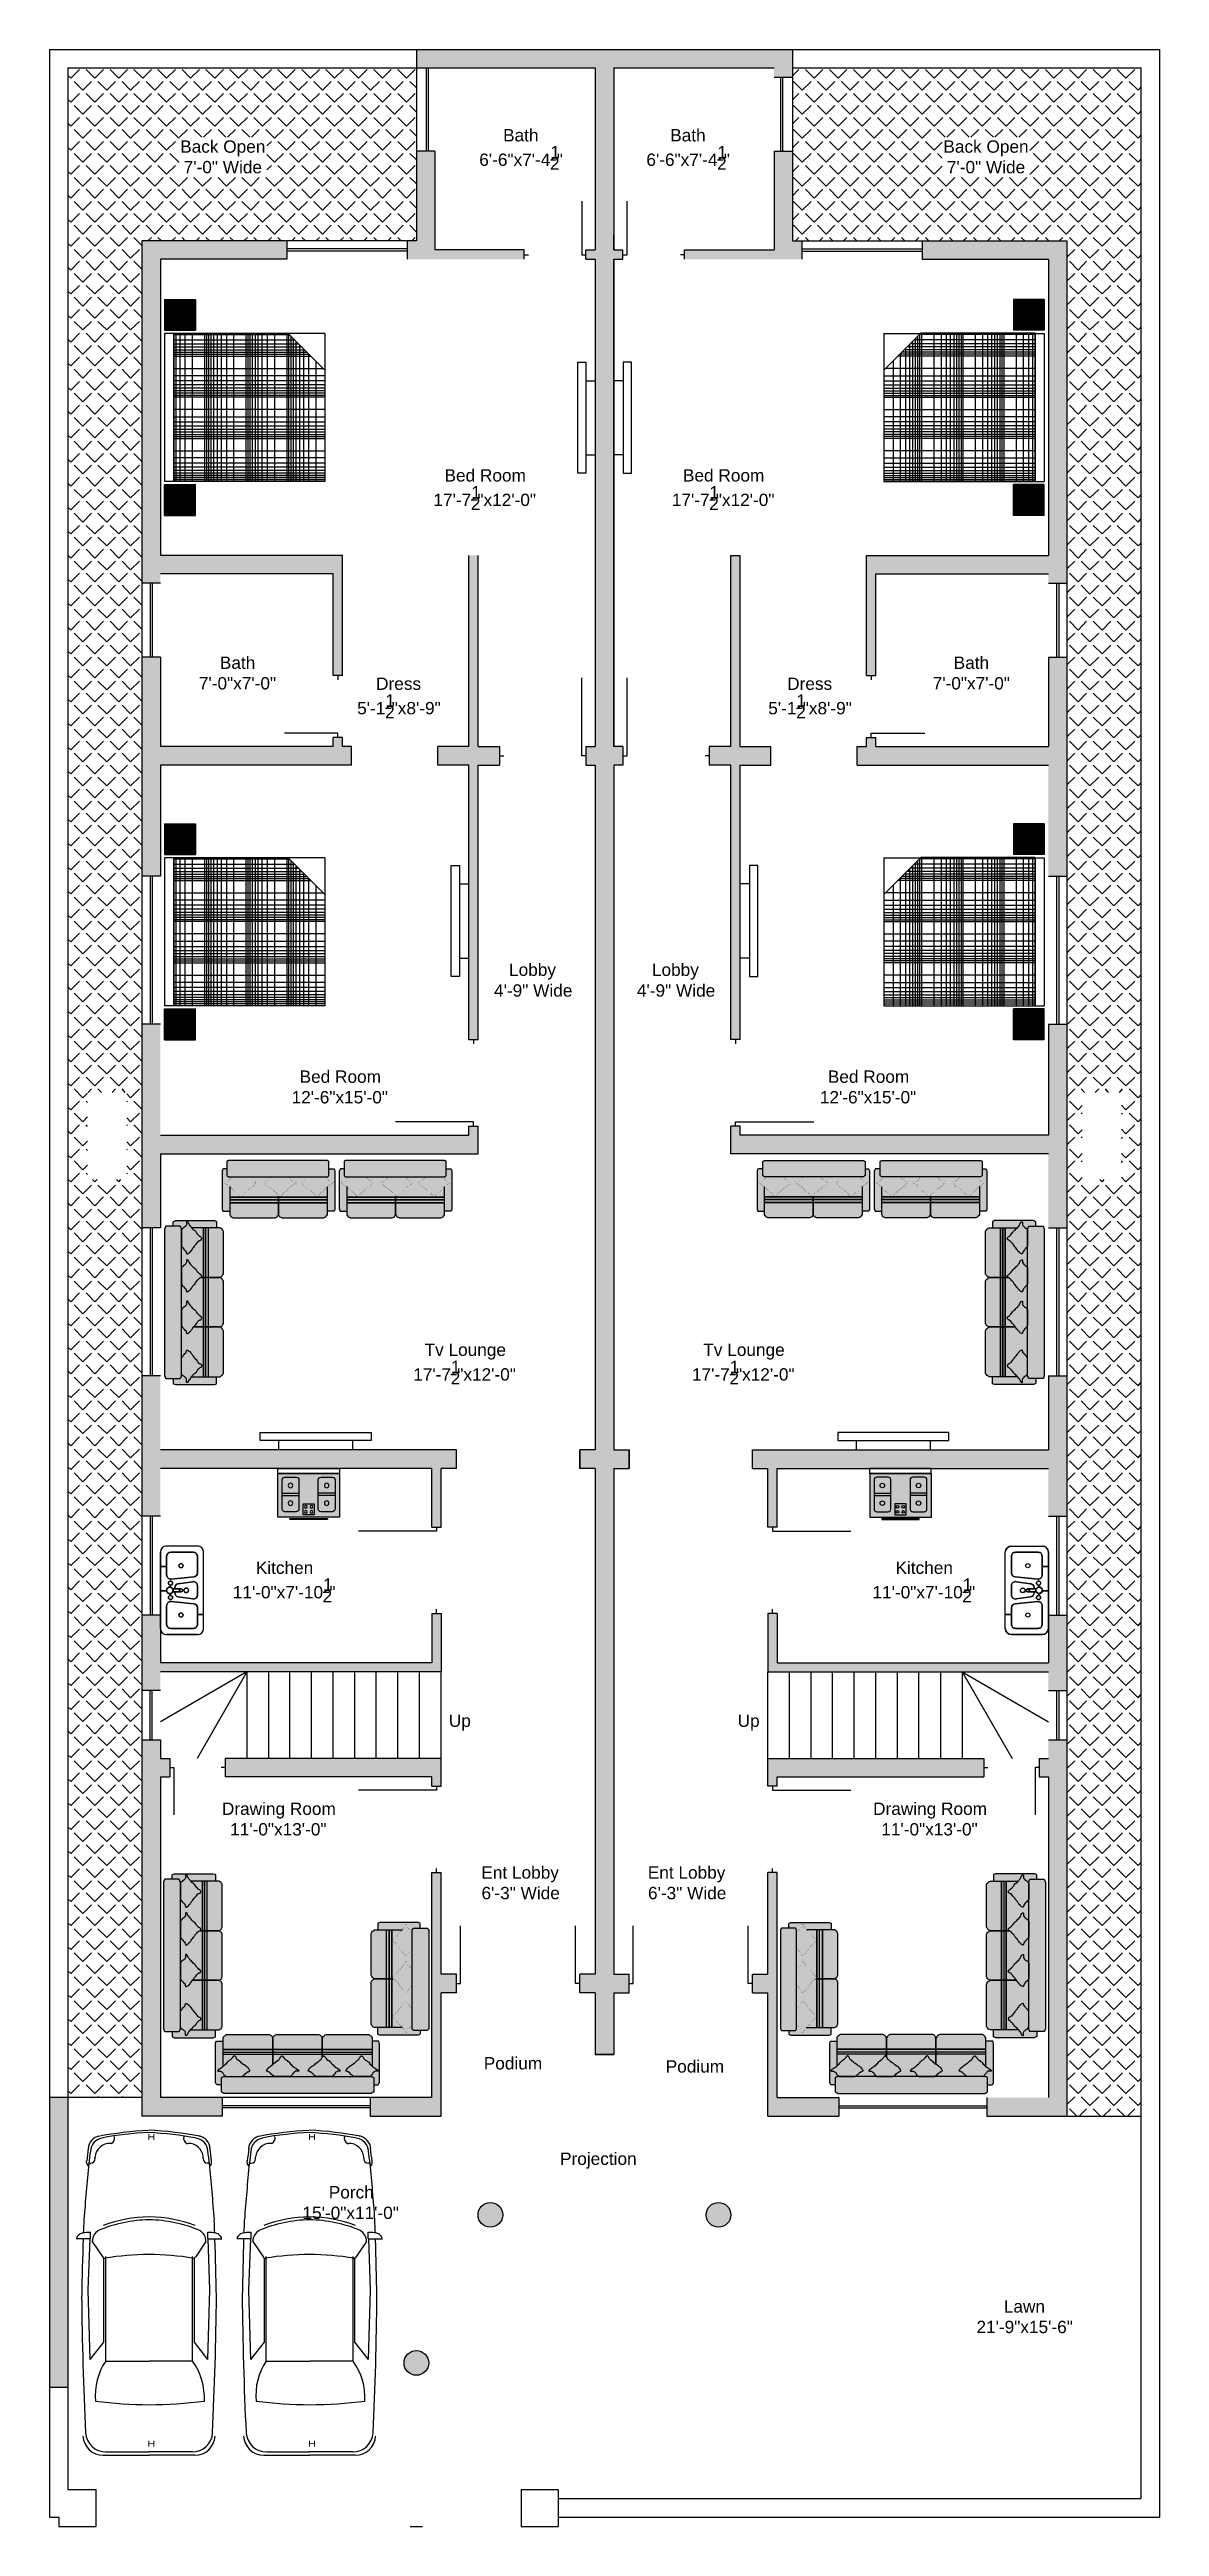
# Model space of a CAD drawing. Extents: x 22 to 562, y 18 to 1223.
import ezdxf

# ---------------------------------------------------------------- set-up
doc = ezdxf.new("R2010")
doc.units = 0
doc.header["$MEASUREMENT"] = 0
doc.linetypes.add('HIDDEN', pattern=[0.375, 0.25, -0.125])
for name, color, linetype in [('DOORS', 42, 'CONTINUOUS'), ('FURN', 144, 'CONTINUOUS'), ('FURNITURE', 44, 'CONTINUOUS'), ('LABELS', 61, 'CONTINUOUS'), ('LINE', 7, 'CONTINUOUS'), ('STAIRS', 61, 'CONTINUOUS'), ('UP', 61, 'CONTINUOUS'), ('WALLS', 7, 'CONTINUOUS'), ('WINDOWS', 140, 'CONTINUOUS')]:
    doc.layers.add(name, color=color, linetype=linetype)
doc.styles.get("Standard").update_dxf_attribs({"font": 'arial.ttf'})

msp = doc.modelspace()

# ---------------------------------------------------------------- texts
at = {"layer": 'FURN', "width": 1.25}
for p in [(69.5, 206.2), (147.6, 206.2), (69.5, 57), (147.6, 57)]:
    msp.add_text('H', height=2.97, dxfattribs=at).set_placement(p)
at = {"layer": 'LABELS'}
for s, p in [('Bath', (242.5, 1178.1)), ('Bath', (323.8, 1178.1)), ('Back Open', (85.4, 1172.6)), ('7\'-0" Wide', (87.1, 1162.6)), ('6\'-6"x7\'-4', (230.9, 1166.2)), ('2', (265.3, 1164.3)), ('1', (265.5, 1169.9)), ('"', (268.6, 1166.2)), ('6\'-6"x7\'-4', (312.2, 1166.2)), ('2', (346.6, 1164.3)), ('1', (346.8, 1169.9)), ('"', (349.9, 1166.2)), ('Back Open', (456.7, 1172.6)), ('7\'-0" Wide', (458.4, 1162.6)), ('Bed Room', (214, 1012.7)), ('Bed Room', (330, 1012.7)), ("17'-7", (208.6, 1000.8)), ('2', (226.8, 998.9)), ('1', (227, 1004.5)), ('"x12\'-0"', (230, 1000.8)), ("17'-7", (324.6, 1000.8)), ('2', (342.8, 998.9)), ('1', (342.9, 1004.5)), ('"x12\'-0"', (346, 1000.8)), ('Bath', (104.7, 921.6)), ('Bath', (461.7, 921.6)), ('7\'-0"x7\'-0"', (94.5, 911.6)), ('Dress', (180.7, 911.4)), ('Dress', (380.7, 911.4)), ('7\'-0"x7\'-0"', (451.5, 911.6)), ("5'-1", (171.5, 899.5)), ('2', (185.1, 897.6)), ('1', (185.2, 903.2)), ('"x8\'-9"', (188.3, 899.5)), ("5'-1", (371.5, 899.5)), ('2', (385.1, 897.6)), ('1', (385.2, 903.2)), ('"x8\'-9"', (388.3, 899.5)), ('Lobby', (245.4, 772.3)), ('Lobby', (314.9, 772.3)), ('4\'-9" Wide', (238.1, 762.2)), ('4\'-9" Wide', (307.6, 762.2)), ('Bed Room', (143.5, 720.3)), ('Bed Room', (400.5, 720.3)), ('12\'-6"x15\'-0"', (139.6, 710.3)), ('12\'-6"x15\'-0"', (396.6, 710.3)), ('Tv Lounge', (204.3, 587.5)), ('Tv Lounge', (339.9, 587.5)), ("17'-7", (198.8, 575.5)), ('2', (217, 573.6)), ('1', (217.1, 579.2)), ('"x12\'-0"', (220.2, 575.5)), ("17'-7", (334.4, 575.5)), ('2', (352.6, 573.6)), ('1', (352.8, 579.2)), ('"x12\'-0"', (355.8, 575.5)), ('Kitchen', (122.2, 481.5)), ('Kitchen', (433.4, 481.5)), ('11\'-0"x7\'-10', (111, 469.6)), ('2', (154.7, 467.7)), ('1', (154.9, 473.3)), ('"', (158, 469.6)), ('11\'-0"x7\'-10', (422.2, 469.6)), ('2', (465.9, 467.7)), ('1', (466.1, 473.3)), ('"', (469.2, 469.6)), ('Up', (216.1, 407.1)), ('Up', (356.6, 407.1)), ('Drawing Room', (105.7, 364.3)), ('Drawing Room', (422.5, 364.3)), ('11\'-0"x13\'-0"', (109.7, 354.3)), ('11\'-0"x13\'-0"', (426.5, 354.3)), ('Ent Lobby', (231.9, 333.3)), ('Ent Lobby', (312.9, 333.3)), ('6\'-3" Wide', (232, 323.3)), ('6\'-3" Wide', (313, 323.3)), ('Podium', (233.1, 240.5)), ('Podium', (321.6, 239)), ('Projection', (270.2, 194.1)), ('Porch', (157.7, 177.8)), ('15\'-0"x11\'-0"', (144.9, 167.8)), ('Lawn', (486.1, 122.3)), ('21\'-9"x15\'-6"', (472.8, 112.3))]:
    msp.add_text(s, height=6, dxfattribs=at).set_placement(p)

# ---------------------------------------------------------------- blocks, each defined once
blk = doc.blocks.new('FURN-G6')
at = {"layer": 'FURNITURE', "color": 7, "linetype": 'CONTINUOUS'}
for p, q in [((832.438348, 559.602644), (847.438348, 559.602644)), ((847.438348, 559.602644), (847.438348, 544.602644)), ((848.938348, 481.602644), (848.938348, 559.602644)), ((848.938348, 559.602644), (920.938348, 559.602644)), ((920.938348, 481.602644), (920.938348, 559.602644)), ((922.438348, 559.602644), (922.438348, 544.602644)), ((937.438348, 559.602644), (922.438348, 559.602644)), ((937.438348, 559.602644), (937.438348, 544.602644)), ((832.438348, 544.602644), (847.438348, 544.602644)), ((937.438348, 544.602644), (922.438348, 544.602644)), ((848.938348, 481.602644), (920.938348, 481.602644))]:
    blk.add_line(p, q, dxfattribs=at)
blk = doc.blocks.new('FURN-G5')
at = {"layer": 'FURNITURE', "color": 7, "linetype": 'CONTINUOUS'}
blk.add_line((832.438348, 559.602644), (832.438348, 544.602644), dxfattribs=at)
at = {"layer": 'FURNITURE'}
blk.add_blockref('FURN-G6', (0, 0), dxfattribs=at)
blk = doc.blocks.new('FURN-G7')
at = {"layer": 'FURNITURE', "color": 181, "linetype": 'CONTINUOUS'}
for p, q in [((849.541348, 555.102644), (849.541348, 498.999644)), ((852.040348, 555.102644), (852.040348, 496.500644)), ((853.978348, 555.102644), (853.978348, 494.562644)), ((855.562348, 555.102644), (855.562348, 492.978644)), ((856.903348, 555.102644), (856.903348, 491.637644)), ((858.061348, 555.102644), (858.061348, 490.479644)), ((859.084348, 555.102644), (859.084348, 489.456644)), ((859.999348, 555.102644), (859.999348, 488.541644)), ((866.020348, 555.102644), (866.020348, 482.520644)), ((869.542348, 481.605644), (869.542348, 555.102644)), ((872.041348, 481.605644), (872.041348, 555.102644)), ((873.979348, 481.605644), (873.979348, 555.102644)), ((875.563348, 481.605644), (875.563348, 555.102644)), ((876.904348, 481.605644), (876.904348, 555.102644)), ((878.062348, 481.605644), (878.062348, 555.102644)), ((879.085348, 481.605644), (879.085348, 555.102644)), ((880.000348, 481.605644), (880.000348, 555.102644)), ((886.021348, 481.605644), (886.021348, 555.102644)), ((889.540348, 555.102644), (889.540348, 481.605644)), ((892.039348, 555.102644), (892.039348, 481.605644)), ((893.977348, 555.102644), (893.977348, 481.605644)), ((895.561348, 555.102644), (895.561348, 481.605644)), ((896.902348, 555.102644), (896.902348, 481.605644)), ((898.060348, 555.102644), (898.060348, 481.605644)), ((899.083348, 555.102644), (899.083348, 481.605644)), ((899.998348, 555.102644), (899.998348, 481.605644)), ((906.019348, 555.102644), (906.019348, 481.605644)), ((909.541348, 481.605644), (909.541348, 555.102644)), ((912.040348, 481.605644), (912.040348, 555.102644)), ((913.978348, 481.605644), (913.978348, 555.102644)), ((915.562348, 481.605644), (915.562348, 555.102644)), ((916.903348, 481.605644), (916.903348, 555.102644)), ((918.061348, 481.605644), (918.061348, 555.102644)), ((919.084348, 481.605644), (919.084348, 555.102644)), ((919.999348, 481.605644), (919.999348, 555.102644)), ((920.938348, 553.980644), (848.938348, 553.980644)), ((920.938348, 552.042644), (848.938348, 552.042644)), ((920.938348, 549.543644), (848.938348, 549.543644)), ((920.938348, 546.021644), (848.938348, 546.021644)), ((920.938348, 540.000644), (848.938348, 540.000644)), ((920.938348, 539.085644), (848.938348, 539.085644)), ((920.938348, 538.062644), (848.938348, 538.062644)), ((920.938348, 536.901644), (848.938348, 536.901644)), ((920.938348, 535.563644), (848.938348, 535.563644)), ((848.938348, 533.979644), (920.938348, 533.979644)), ((848.938348, 532.041644), (920.938348, 532.041644)), ((848.938348, 529.542644), (920.938348, 529.542644)), ((848.938348, 526.020644), (920.938348, 526.020644)), ((848.938348, 519.999644), (920.938348, 519.999644)), ((848.938348, 519.084644), (920.938348, 519.084644)), ((848.938348, 518.061644), (920.938348, 518.061644)), ((848.938348, 516.900644), (920.938348, 516.900644)), ((848.938348, 515.562644), (920.938348, 515.562644)), ((920.938348, 513.981644), (848.938348, 513.981644)), ((920.938348, 512.043644), (848.938348, 512.043644)), ((920.938348, 509.544644), (848.938348, 509.544644)), ((920.938348, 506.022644), (848.938348, 506.022644)), ((920.938348, 500.001644), (848.938348, 500.001644)), ((920.938348, 499.086644), (849.454348, 499.086644)), ((920.938348, 498.063644), (850.477348, 498.063644)), ((920.938348, 496.902644), (851.638348, 496.902644)), ((920.938348, 495.564644), (852.976348, 495.564644)), ((854.560348, 493.980644), (920.938348, 493.980644)), ((856.498348, 492.042644), (920.938348, 492.042644)), ((858.997348, 489.543644), (920.938348, 489.543644)), ((862.519348, 486.021644), (920.938348, 486.021644))]:
    blk.add_line(p, q, dxfattribs=at)
blk = doc.blocks.new('FURN-G127')
at = {"layer": 'FURNITURE', "color": 7, "linetype": 'CONTINUOUS'}
for p, q in [((994.907543, 653.856459), (973.7169, 653.856459)), ((973.7169, 653.856459), (973.7169, 623.862227)), ((991.772442, 651.745925), (977.693813, 651.745925)), ((984.183865, 651.745925), (984.183865, 643.576735)), ((985.29002, 651.673445), (985.29002, 643.500228)), ((997.339962, 653.879409), (994.875942, 653.879409)), ((994.875942, 653.879409), (994.875942, 623.876387)), ((994.907543, 623.862227), (994.907543, 653.856459)), ((997.339962, 623.876387), (997.339962, 653.879409)), ((973.06216, 648.009261), (972.482387, 648.009261)), ((972.482387, 648.009261), (972.482387, 629.746535)), ((973.06216, 629.746535), (973.06216, 648.009261)), ((980.211483, 641.612044), (974.82513, 641.612044)), ((974.82513, 641.612044), (974.82513, 636.153182)), ((976.321636, 650.373732), (976.321636, 644.936324)), ((977.693813, 643.564131), (991.772442, 643.564131)), ((980.211483, 636.153182), (980.211483, 641.612044)), ((993.144619, 644.936324), (993.144619, 650.373732)), ((972.482387, 629.746535), (973.06216, 629.746535)), ((974.82513, 636.153182), (980.211483, 636.153182)), ((976.321636, 632.828932), (976.321636, 627.391524)), ((991.772442, 634.201094), (977.693813, 634.201094)), ((984.183865, 626.019332), (984.183865, 634.188521)), ((985.29002, 626.091811), (985.29002, 634.265029)), ((993.144619, 627.391524), (993.144619, 632.828932)), ((973.7169, 623.862227), (994.907543, 623.862227)), ((977.693813, 626.019332), (991.772442, 626.019332)), ((994.875942, 623.876387), (997.339962, 623.876387))]:
    blk.add_line(p, q, dxfattribs=at)
for centre, radius in [((976.216274, 640.26921), 0.658514), ((978.669186, 640.26921), 0.658514), ((980.511013, 647.687789), 1.101392), ((989.100185, 647.687789), 1.101392), ((976.216274, 637.496016), 0.658514), ((978.669186, 637.496016), 0.658514), ((980.511013, 630.077468), 1.101392), ((989.100185, 630.077468), 1.101392)]:
    blk.add_circle(centre, radius, dxfattribs=at)
for centre, start, end in [((977.693813, 650.373732), 90.000003, 180.000005), ((991.772442, 650.373732), 0, 90.000003), ((977.693813, 644.936324), 180.000005, 270.000001), ((991.772442, 644.936324), 270.000001, 0), ((977.693813, 632.828932), 90.000003, 180.000005), ((977.693813, 627.391524), 180.000005, 270.000001), ((991.772442, 632.828932), 0, 90.000003), ((991.772442, 627.391524), 270.000001, 0)]:
    blk.add_arc(centre, 1.372175, start, end, dxfattribs=at)

# ---------------------------------------------------------------- hatches: boundary and pattern name
at = {"layer": 'FURNITURE'}
h = msp.add_hatch(color=251, dxfattribs=at)
h.dxf.hatch_style = 1
h.paths.add_polyline_path([(157, 669.7), (157.2, 669.9), (157.6, 670.1), (158, 670.5), (158.4, 670.8), (158.6, 671), (158.8, 671), (159, 671.2), (159.2, 671.2), (159.4, 671.4), (159.6, 671.4), (159.8, 671.6), (159.8, 671.8), (159.8, 672), (159.6, 672.2), (159.4, 672.2), (159.2, 672.2), (158.8, 672.2), (158.6, 672.2), (158.4, 672.2), (158.2, 672.4), (157.8, 672.6), (157.4, 673), (157.2, 673.4), (156.8, 673.8), (156.5, 674), (156.3, 674.4), (155.9, 674.6), (156.3, 674.6), (156.5, 674.6), (157, 674.6), (157.2, 674.8), (157.4, 674.8), (157.6, 675), (157.8, 675.3), (157.8, 675.5), (157.8, 678.5), (160, 678.5), (160.2, 678.3), (160.4, 677.9), (160.6, 677.5), (160.6, 676.7), (160.6, 659.7), (160.6, 658.9), (160.4, 658.3), (160.2, 657.9), (160, 657.9), (157, 657.9)])
h.paths.add_polyline_path([(156.3, 682.6), (156.5, 682.6), (157, 682.6), (157.2, 682.4), (157.4, 682.4), (157.6, 682.2), (157.8, 682), (157.8, 681.8), (157.8, 675.5), (157.8, 675.3), (157.6, 675), (157.4, 674.8), (157.2, 674.8), (157, 674.6), (156.5, 674.6), (156.3, 674.6), (109.5, 674.6), (109.3, 674.6), (108.9, 674.6), (108.7, 674.8), (108.5, 674.8), (108.3, 675), (108.1, 675.3), (108.1, 675.5), (108.1, 681.8), (108.1, 682), (108.3, 682.2), (108.5, 682.4), (108.7, 682.4), (108.9, 682.6), (109.3, 682.6), (109.5, 682.6)])
h.paths.add_polyline_path([(105.8, 676.7), (105.8, 677.5), (106, 677.9), (106.2, 678.3), (106.4, 678.5), (108.1, 678.5), (108.1, 675.5), (108.1, 675.3), (108.3, 675), (108.5, 674.8), (108.7, 674.8), (108.9, 674.6), (109.3, 674.6), (109.5, 674.6), (110.9, 674.6), (110.5, 674.4), (110.1, 674), (109.9, 673.8), (109.7, 673.4), (109.3, 673), (109.1, 672.6), (108.7, 672.4), (108.5, 672.2), (108.1, 672.2), (107.9, 672.2), (107.5, 672.2), (107.3, 672.2), (107.1, 672.2), (106.9, 672), (106.9, 671.8), (107.1, 671.6), (107.1, 671.4), (107.3, 671.4), (107.5, 671.2), (107.7, 671.2), (107.9, 671), (108.1, 671), (108.3, 670.8), (108.7, 670.5), (109.1, 670.1), (109.5, 669.9), (109.5, 657.9), (106.4, 657.9), (106.2, 657.9), (106, 658.3), (105.8, 658.9), (105.8, 659.7)])
h = msp.add_hatch(color=52, dxfattribs=at)
h.dxf.hatch_style = 1
h.paths.add_polyline_path([(155.9, 674.6), (156.3, 674.4), (156.5, 674), (156.8, 673.8), (157.2, 673.4), (157.4, 673), (157.8, 672.6), (158.2, 672.4), (158.4, 672.2), (158.6, 672.2), (158.8, 672.2), (159.2, 672.2), (159.4, 672.2), (159.6, 672.2), (159.8, 672), (159.8, 671.8), (159.8, 671.6), (159.6, 671.4), (159.4, 671.4), (159.2, 671.2), (159, 671.2), (158.8, 671), (158.6, 671), (158.4, 670.8), (158, 670.5), (157.6, 670.1), (157.2, 669.9), (156.8, 669.5), (156.3, 669.1), (155.9, 668.7), (155.5, 668.3), (155.3, 667.9), (155.1, 667.7), (154.7, 667.5), (154.3, 667.1), (153.9, 666.9), (153.5, 666.5), (153.1, 666.1), (152.9, 665.8), (152.7, 665.4), (152.5, 665.2), (152.3, 665), (152, 664.8), (151.8, 664.8), (151.6, 665), (151.4, 665), (151.2, 665.2), (151.2, 665.4), (151, 665.8), (150.8, 666.1), (150.8, 666.3), (150.6, 666.5), (150, 666.9), (149.6, 667.3), (149.2, 667.7), (148.8, 668.1), (148.2, 668.3), (147.8, 668.7), (147.3, 669.1), (146.7, 669.5), (146.3, 669.7), (146.1, 669.9), (145.7, 670.1), (145.5, 670.5), (145.1, 670.8), (144.9, 671.2), (144.7, 671.4), (144.5, 671.8), (144.5, 672), (144.7, 672.2), (144.9, 672.2), (145.1, 672.4), (145.5, 672.4), (145.7, 672.6), (145.9, 672.6), (146.1, 673), (146.5, 673.2), (146.9, 673.6), (147.1, 673.8), (147.5, 674.2), (148, 674.4), (148.4, 674.6)])
h.paths.add_polyline_path([(137.7, 674.6), (138.1, 674.4), (138.6, 674), (138.8, 673.8), (139, 673.4), (139.4, 673), (139.6, 672.6), (140, 672.4), (140.2, 672.2), (140.6, 672.2), (140.8, 672.2), (141.2, 672.2), (141.4, 672.2), (141.6, 672.2), (141.8, 672), (141.8, 671.8), (141.6, 671.6), (141.6, 671.4), (141.4, 671.4), (141.2, 671.2), (141, 671.2), (140.8, 671), (140.6, 671), (140.4, 670.8), (140, 670.5), (139.6, 670.1), (139.2, 669.9), (138.8, 669.5), (138.3, 669.1), (137.9, 668.7), (137.5, 668.3), (137.3, 667.9), (137.1, 667.7), (136.7, 667.5), (136.3, 667.1), (135.9, 666.9), (135.5, 666.5), (135.1, 666.1), (134.9, 665.8), (134.7, 665.4), (134.5, 665.4), (134.5, 665.2), (134.3, 665.2), (134.3, 665), (134.1, 665), (134.1, 664.8), (133.8, 664.8), (133.6, 665), (133.4, 665), (133.2, 665.2), (133, 665.4), (133, 665.8), (132.8, 666.1), (132.6, 666.3), (132.4, 666.5), (132, 666.9), (131.4, 667.3), (131, 667.7), (130.6, 668.1), (130.2, 668.3), (129.8, 668.7), (129.1, 669.1), (128.5, 669.5), (128.3, 669.7), (128.1, 669.9), (127.7, 670.1), (127.3, 670.5), (127.1, 670.8), (126.9, 671.2), (126.7, 671.4), (126.5, 671.8), (126.5, 672), (126.7, 672.2), (126.9, 672.2), (127.1, 672.4), (127.3, 672.4), (127.7, 672.6), (127.9, 672.6), (128.1, 673), (128.5, 673.2), (128.9, 673.6), (129.1, 673.8), (129.6, 674.2), (130, 674.4), (130.4, 674.6)])
h.paths.add_polyline_path([(118.5, 674.6), (118.7, 674.4), (119.1, 674.2), (119.5, 673.8), (119.7, 673.6), (120.1, 673.2), (120.6, 673), (121, 672.6), (121.4, 672.4), (121.6, 672.4), (121.8, 672.2), (122, 672.2), (122.2, 672), (122.2, 671.8), (122.2, 671.4), (121.8, 671.2), (121.6, 670.8), (121.4, 670.5), (121, 670.1), (120.6, 669.9), (120.4, 669.7), (120.1, 669.5), (119.5, 669.1), (118.9, 668.7), (118.5, 668.3), (118.1, 668.1), (117.7, 667.7), (117.3, 667.3), (116.7, 666.9), (116.3, 666.5), (116.1, 666.3), (115.9, 666.1), (115.6, 665.8), (115.6, 665.4), (115.4, 665.2), (115.2, 665), (114.8, 664.8), (114.6, 664.8), (114.6, 665), (114.4, 665), (114.4, 665.2), (114.2, 665.2), (114.2, 665.4), (114, 665.4), (114, 665.8), (113.6, 666.1), (113.2, 666.5), (112.8, 666.9), (112.4, 667.1), (112, 667.5), (111.6, 667.7), (111.4, 667.9), (111.1, 668.3), (110.7, 668.7), (110.3, 669.1), (109.9, 669.5), (109.5, 669.9), (109.1, 670.1), (108.7, 670.5), (108.3, 670.8), (108.1, 671), (107.9, 671), (107.7, 671.2), (107.5, 671.2), (107.3, 671.4), (107.1, 671.4), (107.1, 671.6), (106.9, 671.8), (106.9, 672), (107.1, 672.2), (107.3, 672.2), (107.5, 672.2), (107.9, 672.2), (108.1, 672.2), (108.5, 672.2), (108.7, 672.4), (109.1, 672.6), (109.3, 673), (109.7, 673.4), (109.9, 673.8), (110.1, 674), (110.5, 674.4), (110.9, 674.6)])
h = msp.add_hatch(color=251, dxfattribs=at)
h.dxf.hatch_style = 1
h.paths.add_polyline_path([(157, 662), (157, 656.6), (157, 656.2), (156.8, 655.8), (156.5, 655.6), (156.3, 655.2), (155.9, 655), (155.5, 654.8), (155.3, 654.6), (154.7, 654.6), (135.5, 654.6), (134.9, 654.6), (134.7, 654.8), (134.3, 655), (133.8, 655.2), (133.6, 655.6), (133.4, 655.8), (133.2, 656.2), (133.2, 656.6), (133.2, 662)])
h.paths.add_polyline_path([(157, 663.4), (157, 662.1), (133.2, 662.1), (133.2, 663.4)])
h.paths.add_polyline_path([(157, 664.7), (157, 663.5), (133.2, 663.5), (133.2, 664.7)])
h.paths.add_polyline_path([(145.1, 670.8), (145.5, 670.5), (145.7, 670.1), (146.1, 669.9), (146.3, 669.7), (146.7, 669.5), (147.3, 669.1), (147.8, 668.7), (148.2, 668.3), (148.8, 668.1), (149.2, 667.7), (149.6, 667.3), (150, 666.9), (150.6, 666.5), (150.8, 666.3), (150.8, 666.1), (151, 665.8), (151.2, 665.4), (151.2, 665.2), (151.4, 665), (151.6, 665), (151.8, 664.8), (152, 664.8), (152.3, 665), (152.5, 665.2), (152.7, 665.4), (152.9, 665.8), (153.1, 666.1), (153.5, 666.5), (153.9, 666.9), (154.3, 667.1), (154.7, 667.5), (155.1, 667.7), (155.3, 667.9), (155.5, 668.3), (155.9, 668.7), (156.3, 669.1), (156.8, 669.5), (157, 669.7), (157, 664.8), (134.1, 664.8), (134.1, 665), (134.3, 665), (134.3, 665.2), (134.5, 665.2), (134.5, 665.4), (134.7, 665.4), (134.9, 665.8), (135.1, 666.1), (135.5, 666.5), (135.9, 666.9), (136.3, 667.1), (136.7, 667.5), (137.1, 667.7), (137.3, 667.9), (137.5, 668.3), (137.9, 668.7), (138.3, 669.1), (138.8, 669.5), (139.2, 669.9), (139.6, 670.1), (140, 670.5), (140.4, 670.8), (140.6, 671), (140.8, 671), (141, 671.2), (141.2, 671.2), (141.4, 671.4), (141.6, 671.4), (141.6, 671.6), (141.8, 671.8), (141.8, 672), (141.6, 672.2), (141.4, 672.2), (141.2, 672.2), (140.8, 672.2), (140.6, 672.2), (140.2, 672.2), (140, 672.4), (139.6, 672.6), (139.4, 673), (139, 673.4), (138.8, 673.8), (138.6, 674), (138.1, 674.4), (137.7, 674.6), (148.4, 674.6), (148, 674.4), (147.5, 674.2), (147.1, 673.8), (146.9, 673.6), (146.5, 673.2), (146.1, 673), (145.9, 672.6), (145.7, 672.6), (145.5, 672.4), (145.1, 672.4), (144.9, 672.2), (144.7, 672.2), (144.5, 672), (144.5, 671.8), (144.7, 671.4), (144.9, 671.2)])
h.paths.add_polyline_path([(130.4, 674.6), (130, 674.4), (129.6, 674.2), (129.1, 673.8), (128.9, 673.6), (128.5, 673.2), (128.1, 673), (127.9, 672.6), (127.7, 672.6), (127.3, 672.4), (127.1, 672.4), (126.9, 672.2), (126.7, 672.2), (126.5, 672), (126.5, 671.8), (126.7, 671.4), (126.9, 671.2), (127.1, 670.8), (127.3, 670.5), (127.7, 670.1), (128.1, 669.9), (128.3, 669.7), (128.5, 669.5), (129.1, 669.1), (129.8, 668.7), (130.2, 668.3), (130.6, 668.1), (131, 667.7), (131.4, 667.3), (132, 666.9), (132.4, 666.5), (132.6, 666.3), (132.8, 666.1), (133, 665.8), (133, 665.4), (133.2, 665.2), (133.2, 664.8), (114.6, 664.8), (114.6, 664.8), (114.8, 664.8), (115.2, 665), (115.4, 665.2), (115.6, 665.4), (115.6, 665.8), (115.9, 666.1), (116.1, 666.3), (116.3, 666.5), (116.7, 666.9), (117.3, 667.3), (117.7, 667.7), (118.1, 668.1), (118.5, 668.3), (118.9, 668.7), (119.5, 669.1), (120.1, 669.5), (120.4, 669.7), (120.6, 669.9), (121, 670.1), (121.4, 670.5), (121.6, 670.8), (121.8, 671.2), (122.2, 671.4), (122.2, 671.8), (122.2, 672), (122, 672.2), (121.8, 672.2), (121.6, 672.4), (121.4, 672.4), (121, 672.6), (120.6, 673), (120.1, 673.2), (119.7, 673.6), (119.5, 673.8), (119.1, 674.2), (118.7, 674.4), (118.5, 674.6)])
h.paths.add_polyline_path([(110.3, 669.1), (110.7, 668.7), (111.1, 668.3), (111.4, 667.9), (111.6, 667.7), (112, 667.5), (112.4, 667.1), (112.8, 666.9), (113.2, 666.5), (113.6, 666.1), (114, 665.8), (114, 665.4), (114.2, 665.4), (114.2, 665.2), (114.4, 665.2), (114.4, 665), (114.6, 665), (114.6, 664.8), (109.5, 664.8), (109.5, 669.9), (109.9, 669.5)])
h.paths.add_polyline_path([(133.2, 664.7), (133.2, 663.5), (109.5, 663.5), (109.5, 664.7)])
h.paths.add_polyline_path([(133.2, 663.4), (133.2, 662.1), (109.5, 662.1), (109.5, 663.4)])
h = msp.add_hatch(color=251, dxfattribs=at)
h.dxf.hatch_style = 1
h.paths.add_polyline_path([(214, 669.7), (214.2, 669.9), (214.6, 670.1), (215, 670.5), (215.4, 670.8), (215.6, 671), (215.8, 671), (216, 671.2), (216.2, 671.2), (216.4, 671.4), (216.6, 671.4), (216.8, 671.6), (216.8, 671.8), (216.8, 672), (216.6, 672.2), (216.4, 672.2), (216.2, 672.2), (215.8, 672.2), (215.6, 672.2), (215.4, 672.2), (215.2, 672.4), (214.8, 672.6), (214.4, 673), (214.2, 673.4), (213.8, 673.8), (213.5, 674), (213.3, 674.4), (212.9, 674.6), (213.3, 674.6), (213.5, 674.6), (214, 674.6), (214.2, 674.8), (214.4, 674.8), (214.6, 675), (214.8, 675.3), (214.8, 675.5), (214.8, 678.5), (217, 678.5), (217.2, 678.3), (217.4, 677.9), (217.6, 677.5), (217.6, 676.7), (217.6, 659.7), (217.6, 658.9), (217.4, 658.3), (217.2, 657.9), (217, 657.9), (214, 657.9)])
h.paths.add_polyline_path([(213.3, 682.6), (213.5, 682.6), (214, 682.6), (214.2, 682.4), (214.4, 682.4), (214.6, 682.2), (214.8, 682), (214.8, 681.8), (214.8, 675.5), (214.8, 675.3), (214.6, 675), (214.4, 674.8), (214.2, 674.8), (214, 674.6), (213.5, 674.6), (213.3, 674.6), (166.5, 674.6), (166.3, 674.6), (165.9, 674.6), (165.7, 674.8), (165.5, 674.8), (165.3, 675), (165.1, 675.3), (165.1, 675.5), (165.1, 681.8), (165.1, 682), (165.3, 682.2), (165.5, 682.4), (165.7, 682.4), (165.9, 682.6), (166.3, 682.6), (166.5, 682.6)])
h.paths.add_polyline_path([(162.8, 676.7), (162.8, 677.5), (163, 677.9), (163.2, 678.3), (163.4, 678.5), (165.1, 678.5), (165.1, 675.5), (165.1, 675.3), (165.3, 675), (165.5, 674.8), (165.7, 674.8), (165.9, 674.6), (166.3, 674.6), (166.5, 674.6), (167.9, 674.6), (167.5, 674.4), (167.1, 674), (166.9, 673.8), (166.7, 673.4), (166.3, 673), (166.1, 672.6), (165.7, 672.4), (165.5, 672.2), (165.1, 672.2), (164.9, 672.2), (164.5, 672.2), (164.3, 672.2), (164.1, 672.2), (163.9, 672), (163.9, 671.8), (164.1, 671.6), (164.1, 671.4), (164.3, 671.4), (164.5, 671.2), (164.7, 671.2), (164.9, 671), (165.1, 671), (165.3, 670.8), (165.7, 670.5), (166.1, 670.1), (166.5, 669.9), (166.5, 657.9), (163.4, 657.9), (163.2, 657.9), (163, 658.3), (162.8, 658.9), (162.8, 659.7)])
h = msp.add_hatch(color=52, dxfattribs=at)
h.dxf.hatch_style = 1
h.paths.add_polyline_path([(212.9, 674.6), (213.3, 674.4), (213.5, 674), (213.8, 673.8), (214.2, 673.4), (214.4, 673), (214.8, 672.6), (215.2, 672.4), (215.4, 672.2), (215.6, 672.2), (215.8, 672.2), (216.2, 672.2), (216.4, 672.2), (216.6, 672.2), (216.8, 672), (216.8, 671.8), (216.8, 671.6), (216.6, 671.4), (216.4, 671.4), (216.2, 671.2), (216, 671.2), (215.8, 671), (215.6, 671), (215.4, 670.8), (215, 670.5), (214.6, 670.1), (214.2, 669.9), (213.8, 669.5), (213.3, 669.1), (212.9, 668.7), (212.5, 668.3), (212.3, 667.9), (212.1, 667.7), (211.7, 667.5), (211.3, 667.1), (210.9, 666.9), (210.5, 666.5), (210.1, 666.1), (209.9, 665.8), (209.7, 665.4), (209.5, 665.2), (209.3, 665), (209, 664.8), (208.8, 664.8), (208.6, 665), (208.4, 665), (208.2, 665.2), (208.2, 665.4), (208, 665.8), (207.8, 666.1), (207.8, 666.3), (207.6, 666.5), (207, 666.9), (206.6, 667.3), (206.2, 667.7), (205.8, 668.1), (205.2, 668.3), (204.8, 668.7), (204.3, 669.1), (203.7, 669.5), (203.3, 669.7), (203.1, 669.9), (202.7, 670.1), (202.5, 670.5), (202.1, 670.8), (201.9, 671.2), (201.7, 671.4), (201.5, 671.8), (201.5, 672), (201.7, 672.2), (201.9, 672.2), (202.1, 672.4), (202.5, 672.4), (202.7, 672.6), (202.9, 672.6), (203.1, 673), (203.5, 673.2), (203.9, 673.6), (204.1, 673.8), (204.5, 674.2), (205, 674.4), (205.4, 674.6)])
h.paths.add_polyline_path([(194.7, 674.6), (195.1, 674.4), (195.6, 674), (195.8, 673.8), (196, 673.4), (196.4, 673), (196.6, 672.6), (197, 672.4), (197.2, 672.2), (197.6, 672.2), (197.8, 672.2), (198.2, 672.2), (198.4, 672.2), (198.6, 672.2), (198.8, 672), (198.8, 671.8), (198.6, 671.6), (198.6, 671.4), (198.4, 671.4), (198.2, 671.2), (198, 671.2), (197.8, 671), (197.6, 671), (197.4, 670.8), (197, 670.5), (196.6, 670.1), (196.2, 669.9), (195.8, 669.5), (195.3, 669.1), (194.9, 668.7), (194.5, 668.3), (194.3, 667.9), (194.1, 667.7), (193.7, 667.5), (193.3, 667.1), (192.9, 666.9), (192.5, 666.5), (192.1, 666.1), (191.9, 665.8), (191.7, 665.4), (191.5, 665.4), (191.5, 665.2), (191.3, 665.2), (191.3, 665), (191.1, 665), (191.1, 664.8), (190.8, 664.8), (190.6, 665), (190.4, 665), (190.2, 665.2), (190, 665.4), (190, 665.8), (189.8, 666.1), (189.6, 666.3), (189.4, 666.5), (189, 666.9), (188.4, 667.3), (188, 667.7), (187.6, 668.1), (187.2, 668.3), (186.8, 668.7), (186.1, 669.1), (185.5, 669.5), (185.3, 669.7), (185.1, 669.9), (184.7, 670.1), (184.3, 670.5), (184.1, 670.8), (183.9, 671.2), (183.7, 671.4), (183.5, 671.8), (183.5, 672), (183.7, 672.2), (183.9, 672.2), (184.1, 672.4), (184.3, 672.4), (184.7, 672.6), (184.9, 672.6), (185.1, 673), (185.5, 673.2), (185.9, 673.6), (186.1, 673.8), (186.6, 674.2), (187, 674.4), (187.4, 674.6)])
h.paths.add_polyline_path([(175.5, 674.6), (175.7, 674.4), (176.1, 674.2), (176.5, 673.8), (176.7, 673.6), (177.1, 673.2), (177.6, 673), (178, 672.6), (178.4, 672.4), (178.6, 672.4), (178.8, 672.2), (179, 672.2), (179.2, 672), (179.2, 671.8), (179.2, 671.4), (178.8, 671.2), (178.6, 670.8), (178.4, 670.5), (178, 670.1), (177.6, 669.9), (177.4, 669.7), (177.1, 669.5), (176.5, 669.1), (175.9, 668.7), (175.5, 668.3), (175.1, 668.1), (174.7, 667.7), (174.3, 667.3), (173.7, 666.9), (173.3, 666.5), (173.1, 666.3), (172.9, 666.1), (172.6, 665.8), (172.6, 665.4), (172.4, 665.2), (172.2, 665), (171.8, 664.8), (171.6, 664.8), (171.6, 665), (171.4, 665), (171.4, 665.2), (171.2, 665.2), (171.2, 665.4), (171, 665.4), (171, 665.8), (170.6, 666.1), (170.2, 666.5), (169.8, 666.9), (169.4, 667.1), (169, 667.5), (168.6, 667.7), (168.4, 667.9), (168.1, 668.3), (167.7, 668.7), (167.3, 669.1), (166.9, 669.5), (166.5, 669.9), (166.1, 670.1), (165.7, 670.5), (165.3, 670.8), (165.1, 671), (164.9, 671), (164.7, 671.2), (164.5, 671.2), (164.3, 671.4), (164.1, 671.4), (164.1, 671.6), (163.9, 671.8), (163.9, 672), (164.1, 672.2), (164.3, 672.2), (164.5, 672.2), (164.9, 672.2), (165.1, 672.2), (165.5, 672.2), (165.7, 672.4), (166.1, 672.6), (166.3, 673), (166.7, 673.4), (166.9, 673.8), (167.1, 674), (167.5, 674.4), (167.9, 674.6)])
h = msp.add_hatch(color=251, dxfattribs=at)
h.dxf.hatch_style = 1
h.paths.add_polyline_path([(214, 662), (214, 656.6), (214, 656.2), (213.8, 655.8), (213.5, 655.6), (213.3, 655.2), (212.9, 655), (212.5, 654.8), (212.3, 654.6), (211.7, 654.6), (192.5, 654.6), (191.9, 654.6), (191.7, 654.8), (191.3, 655), (190.8, 655.2), (190.6, 655.6), (190.4, 655.8), (190.2, 656.2), (190.2, 656.6), (190.2, 662)])
h.paths.add_polyline_path([(214, 663.4), (214, 662.1), (190.2, 662.1), (190.2, 663.4)])
h.paths.add_polyline_path([(214, 664.7), (214, 663.5), (190.2, 663.5), (190.2, 664.7)])
h.paths.add_polyline_path([(202.1, 670.8), (202.5, 670.5), (202.7, 670.1), (203.1, 669.9), (203.3, 669.7), (203.7, 669.5), (204.3, 669.1), (204.8, 668.7), (205.2, 668.3), (205.8, 668.1), (206.2, 667.7), (206.6, 667.3), (207, 666.9), (207.6, 666.5), (207.8, 666.3), (207.8, 666.1), (208, 665.8), (208.2, 665.4), (208.2, 665.2), (208.4, 665), (208.6, 665), (208.8, 664.8), (209, 664.8), (209.3, 665), (209.5, 665.2), (209.7, 665.4), (209.9, 665.8), (210.1, 666.1), (210.5, 666.5), (210.9, 666.9), (211.3, 667.1), (211.7, 667.5), (212.1, 667.7), (212.3, 667.9), (212.5, 668.3), (212.9, 668.7), (213.3, 669.1), (213.8, 669.5), (214, 669.7), (214, 664.8), (191.1, 664.8), (191.1, 665), (191.3, 665), (191.3, 665.2), (191.5, 665.2), (191.5, 665.4), (191.7, 665.4), (191.9, 665.8), (192.1, 666.1), (192.5, 666.5), (192.9, 666.9), (193.3, 667.1), (193.7, 667.5), (194.1, 667.7), (194.3, 667.9), (194.5, 668.3), (194.9, 668.7), (195.3, 669.1), (195.8, 669.5), (196.2, 669.9), (196.6, 670.1), (197, 670.5), (197.4, 670.8), (197.6, 671), (197.8, 671), (198, 671.2), (198.2, 671.2), (198.4, 671.4), (198.6, 671.4), (198.6, 671.6), (198.8, 671.8), (198.8, 672), (198.6, 672.2), (198.4, 672.2), (198.2, 672.2), (197.8, 672.2), (197.6, 672.2), (197.2, 672.2), (197, 672.4), (196.6, 672.6), (196.4, 673), (196, 673.4), (195.8, 673.8), (195.6, 674), (195.1, 674.4), (194.7, 674.6), (205.4, 674.6), (205, 674.4), (204.5, 674.2), (204.1, 673.8), (203.9, 673.6), (203.5, 673.2), (203.1, 673), (202.9, 672.6), (202.7, 672.6), (202.5, 672.4), (202.1, 672.4), (201.9, 672.2), (201.7, 672.2), (201.5, 672), (201.5, 671.8), (201.7, 671.4), (201.9, 671.2)])
h.paths.add_polyline_path([(187.4, 674.6), (187, 674.4), (186.6, 674.2), (186.1, 673.8), (185.9, 673.6), (185.5, 673.2), (185.1, 673), (184.9, 672.6), (184.7, 672.6), (184.3, 672.4), (184.1, 672.4), (183.9, 672.2), (183.7, 672.2), (183.5, 672), (183.5, 671.8), (183.7, 671.4), (183.9, 671.2), (184.1, 670.8), (184.3, 670.5), (184.7, 670.1), (185.1, 669.9), (185.3, 669.7), (185.5, 669.5), (186.1, 669.1), (186.8, 668.7), (187.2, 668.3), (187.6, 668.1), (188, 667.7), (188.4, 667.3), (189, 666.9), (189.4, 666.5), (189.6, 666.3), (189.8, 666.1), (190, 665.8), (190, 665.4), (190.2, 665.2), (190.2, 664.8), (171.6, 664.8), (171.6, 664.8), (171.8, 664.8), (172.2, 665), (172.4, 665.2), (172.6, 665.4), (172.6, 665.8), (172.9, 666.1), (173.1, 666.3), (173.3, 666.5), (173.7, 666.9), (174.3, 667.3), (174.7, 667.7), (175.1, 668.1), (175.5, 668.3), (175.9, 668.7), (176.5, 669.1), (177.1, 669.5), (177.4, 669.7), (177.6, 669.9), (178, 670.1), (178.4, 670.5), (178.6, 670.8), (178.8, 671.2), (179.2, 671.4), (179.2, 671.8), (179.2, 672), (179, 672.2), (178.8, 672.2), (178.6, 672.4), (178.4, 672.4), (178, 672.6), (177.6, 673), (177.1, 673.2), (176.7, 673.6), (176.5, 673.8), (176.1, 674.2), (175.7, 674.4), (175.5, 674.6)])
h.paths.add_polyline_path([(167.3, 669.1), (167.7, 668.7), (168.1, 668.3), (168.4, 667.9), (168.6, 667.7), (169, 667.5), (169.4, 667.1), (169.8, 666.9), (170.2, 666.5), (170.6, 666.1), (171, 665.8), (171, 665.4), (171.2, 665.4), (171.2, 665.2), (171.4, 665.2), (171.4, 665), (171.6, 665), (171.6, 664.8), (166.5, 664.8), (166.5, 669.9), (166.9, 669.5)])
h.paths.add_polyline_path([(190.2, 664.7), (190.2, 663.5), (166.5, 663.5), (166.5, 664.7)])
h.paths.add_polyline_path([(190.2, 663.4), (190.2, 662.1), (166.5, 662.1), (166.5, 663.4)])
h = msp.add_hatch(color=251, dxfattribs=at)
h.dxf.hatch_style = 1
h.paths.add_polyline_path([(369.7, 669.7), (369.5, 669.9), (369.1, 670.1), (368.7, 670.5), (368.3, 670.8), (368.1, 671), (367.9, 671), (367.7, 671.2), (367.5, 671.2), (367.3, 671.4), (367.1, 671.4), (366.8, 671.6), (366.8, 671.8), (366.8, 672), (367.1, 672.2), (367.3, 672.2), (367.5, 672.2), (367.9, 672.2), (368.1, 672.2), (368.3, 672.2), (368.5, 672.4), (368.9, 672.6), (369.3, 673), (369.5, 673.4), (369.9, 673.8), (370.1, 674), (370.3, 674.4), (370.7, 674.6), (370.3, 674.6), (370.1, 674.6), (369.7, 674.6), (369.5, 674.8), (369.3, 674.8), (369.1, 675), (368.9, 675.3), (368.9, 675.5), (368.9, 678.5), (366.7, 678.5), (366.5, 678.3), (366.3, 677.9), (366.1, 677.5), (366.1, 676.7), (366.1, 659.7), (366.1, 658.9), (366.3, 658.3), (366.5, 657.9), (366.7, 657.9), (369.7, 657.9)])
h.paths.add_polyline_path([(370.3, 682.6), (370.1, 682.6), (369.7, 682.6), (369.5, 682.4), (369.3, 682.4), (369.1, 682.2), (368.9, 682), (368.9, 681.8), (368.9, 675.5), (368.9, 675.3), (369.1, 675), (369.3, 674.8), (369.5, 674.8), (369.7, 674.6), (370.1, 674.6), (370.3, 674.6), (417.2, 674.6), (417.4, 674.6), (417.8, 674.6), (418, 674.8), (418.2, 674.8), (418.4, 675), (418.6, 675.3), (418.6, 675.5), (418.6, 681.8), (418.6, 682), (418.4, 682.2), (418.2, 682.4), (418, 682.4), (417.8, 682.6), (417.4, 682.6), (417.2, 682.6)])
h.paths.add_polyline_path([(420.8, 676.7), (420.8, 677.5), (420.6, 677.9), (420.4, 678.3), (420.2, 678.5), (418.6, 678.5), (418.6, 675.5), (418.6, 675.3), (418.4, 675), (418.2, 674.8), (418, 674.8), (417.8, 674.6), (417.4, 674.6), (417.2, 674.6), (415.7, 674.6), (416.1, 674.4), (416.5, 674), (416.7, 673.8), (416.9, 673.4), (417.4, 673), (417.6, 672.6), (418, 672.4), (418.2, 672.2), (418.6, 672.2), (418.8, 672.2), (419.2, 672.2), (419.4, 672.2), (419.6, 672.2), (419.8, 672), (419.8, 671.8), (419.6, 671.6), (419.6, 671.4), (419.4, 671.4), (419.2, 671.2), (419, 671.2), (418.8, 671), (418.6, 671), (418.4, 670.8), (418, 670.5), (417.6, 670.1), (417.2, 669.9), (417.2, 657.9), (420.2, 657.9), (420.4, 657.9), (420.6, 658.3), (420.8, 658.9), (420.8, 659.7)])
h = msp.add_hatch(color=52, dxfattribs=at)
h.dxf.hatch_style = 1
h.paths.add_polyline_path([(370.7, 674.6), (370.3, 674.4), (370.1, 674), (369.9, 673.8), (369.5, 673.4), (369.3, 673), (368.9, 672.6), (368.5, 672.4), (368.3, 672.2), (368.1, 672.2), (367.9, 672.2), (367.5, 672.2), (367.3, 672.2), (367.1, 672.2), (366.8, 672), (366.8, 671.8), (366.8, 671.6), (367.1, 671.4), (367.3, 671.4), (367.5, 671.2), (367.7, 671.2), (367.9, 671), (368.1, 671), (368.3, 670.8), (368.7, 670.5), (369.1, 670.1), (369.5, 669.9), (369.9, 669.5), (370.3, 669.1), (370.7, 668.7), (371.1, 668.3), (371.3, 667.9), (371.5, 667.7), (372, 667.5), (372.4, 667.1), (372.8, 666.9), (373.2, 666.5), (373.6, 666.1), (373.8, 665.8), (374, 665.4), (374.2, 665.2), (374.4, 665), (374.6, 664.8), (374.8, 664.8), (375, 665), (375.2, 665), (375.4, 665.2), (375.4, 665.4), (375.6, 665.8), (375.8, 666.1), (375.8, 666.3), (376, 666.5), (376.7, 666.9), (377.1, 667.3), (377.5, 667.7), (377.9, 668.1), (378.5, 668.3), (378.9, 668.7), (379.3, 669.1), (379.9, 669.5), (380.3, 669.7), (380.5, 669.9), (381, 670.1), (381.2, 670.5), (381.6, 670.8), (381.8, 671.2), (382, 671.4), (382.2, 671.8), (382.2, 672), (382, 672.2), (381.8, 672.2), (381.6, 672.4), (381.2, 672.4), (381, 672.6), (380.8, 672.6), (380.5, 673), (380.1, 673.2), (379.7, 673.6), (379.5, 673.8), (379.1, 674.2), (378.7, 674.4), (378.3, 674.6)])
h.paths.add_polyline_path([(388.9, 674.6), (388.5, 674.4), (388.1, 674), (387.9, 673.8), (387.7, 673.4), (387.3, 673), (387.1, 672.6), (386.7, 672.4), (386.5, 672.2), (386.1, 672.2), (385.9, 672.2), (385.5, 672.2), (385.3, 672.2), (385, 672.2), (384.8, 672), (384.8, 671.8), (385, 671.6), (385, 671.4), (385.3, 671.4), (385.5, 671.2), (385.7, 671.2), (385.9, 671), (386.1, 671), (386.3, 670.8), (386.7, 670.5), (387.1, 670.1), (387.5, 669.9), (387.9, 669.5), (388.3, 669.1), (388.7, 668.7), (389.1, 668.3), (389.3, 667.9), (389.5, 667.7), (390, 667.5), (390.4, 667.1), (390.8, 666.9), (391.2, 666.5), (391.6, 666.1), (391.8, 665.8), (392, 665.4), (392.2, 665.4), (392.2, 665.2), (392.4, 665.2), (392.4, 665), (392.6, 665), (392.6, 664.8), (392.8, 664.8), (393, 665), (393.2, 665), (393.4, 665.2), (393.6, 665.4), (393.6, 665.8), (393.8, 666.1), (394, 666.3), (394.2, 666.5), (394.7, 666.9), (395.3, 667.3), (395.7, 667.7), (396.1, 668.1), (396.5, 668.3), (396.9, 668.7), (397.5, 669.1), (398.1, 669.5), (398.3, 669.7), (398.5, 669.9), (399, 670.1), (399.4, 670.5), (399.6, 670.8), (399.8, 671.2), (400, 671.4), (400.2, 671.8), (400.2, 672), (400, 672.2), (399.8, 672.2), (399.6, 672.4), (399.4, 672.4), (399, 672.6), (398.7, 672.6), (398.5, 673), (398.1, 673.2), (397.7, 673.6), (397.5, 673.8), (397.1, 674.2), (396.7, 674.4), (396.3, 674.6)])
h.paths.add_polyline_path([(408.2, 674.6), (407.9, 674.4), (407.5, 674.2), (407.1, 673.8), (406.9, 673.6), (406.5, 673.2), (406.1, 673), (405.7, 672.6), (405.3, 672.4), (405.1, 672.4), (404.9, 672.2), (404.7, 672.2), (404.5, 672), (404.5, 671.8), (404.5, 671.4), (404.9, 671.2), (405.1, 670.8), (405.3, 670.5), (405.7, 670.1), (406.1, 669.9), (406.3, 669.7), (406.5, 669.5), (407.1, 669.1), (407.7, 668.7), (408.2, 668.3), (408.6, 668.1), (409, 667.7), (409.4, 667.3), (410, 666.9), (410.4, 666.5), (410.6, 666.3), (410.8, 666.1), (411, 665.8), (411, 665.4), (411.2, 665.2), (411.4, 665), (411.8, 664.8), (412, 664.8), (412, 665), (412.2, 665), (412.2, 665.2), (412.4, 665.2), (412.4, 665.4), (412.7, 665.4), (412.7, 665.8), (413.1, 666.1), (413.5, 666.5), (413.9, 666.9), (414.3, 667.1), (414.7, 667.5), (415.1, 667.7), (415.3, 667.9), (415.5, 668.3), (415.9, 668.7), (416.3, 669.1), (416.7, 669.5), (417.2, 669.9), (417.6, 670.1), (418, 670.5), (418.4, 670.8), (418.6, 671), (418.8, 671), (419, 671.2), (419.2, 671.2), (419.4, 671.4), (419.6, 671.4), (419.6, 671.6), (419.8, 671.8), (419.8, 672), (419.6, 672.2), (419.4, 672.2), (419.2, 672.2), (418.8, 672.2), (418.6, 672.2), (418.2, 672.2), (418, 672.4), (417.6, 672.6), (417.4, 673), (416.9, 673.4), (416.7, 673.8), (416.5, 674), (416.1, 674.4), (415.7, 674.6)])
h = msp.add_hatch(color=251, dxfattribs=at)
h.dxf.hatch_style = 1
h.paths.add_polyline_path([(369.7, 662), (369.7, 656.6), (369.7, 656.2), (369.9, 655.8), (370.1, 655.6), (370.3, 655.2), (370.7, 655), (371.1, 654.8), (371.3, 654.6), (372, 654.6), (391.2, 654.6), (391.8, 654.6), (392, 654.8), (392.4, 655), (392.8, 655.2), (393, 655.6), (393.2, 655.8), (393.4, 656.2), (393.4, 656.6), (393.4, 662)])
h.paths.add_polyline_path([(369.7, 663.4), (369.7, 662.1), (393.4, 662.1), (393.4, 663.4)])
h.paths.add_polyline_path([(369.7, 664.7), (369.7, 663.5), (393.4, 663.5), (393.4, 664.7)])
h.paths.add_polyline_path([(381.6, 670.8), (381.2, 670.5), (381, 670.1), (380.5, 669.9), (380.3, 669.7), (379.9, 669.5), (379.3, 669.1), (378.9, 668.7), (378.5, 668.3), (377.9, 668.1), (377.5, 667.7), (377.1, 667.3), (376.7, 666.9), (376, 666.5), (375.8, 666.3), (375.8, 666.1), (375.6, 665.8), (375.4, 665.4), (375.4, 665.2), (375.2, 665), (375, 665), (374.8, 664.8), (374.6, 664.8), (374.4, 665), (374.2, 665.2), (374, 665.4), (373.8, 665.8), (373.6, 666.1), (373.2, 666.5), (372.8, 666.9), (372.4, 667.1), (372, 667.5), (371.5, 667.7), (371.3, 667.9), (371.1, 668.3), (370.7, 668.7), (370.3, 669.1), (369.9, 669.5), (369.7, 669.7), (369.7, 664.8), (392.6, 664.8), (392.6, 665), (392.4, 665), (392.4, 665.2), (392.2, 665.2), (392.2, 665.4), (392, 665.4), (391.8, 665.8), (391.6, 666.1), (391.2, 666.5), (390.8, 666.9), (390.4, 667.1), (390, 667.5), (389.5, 667.7), (389.3, 667.9), (389.1, 668.3), (388.7, 668.7), (388.3, 669.1), (387.9, 669.5), (387.5, 669.9), (387.1, 670.1), (386.7, 670.5), (386.3, 670.8), (386.1, 671), (385.9, 671), (385.7, 671.2), (385.5, 671.2), (385.3, 671.4), (385, 671.4), (385, 671.6), (384.8, 671.8), (384.8, 672), (385, 672.2), (385.3, 672.2), (385.5, 672.2), (385.9, 672.2), (386.1, 672.2), (386.5, 672.2), (386.7, 672.4), (387.1, 672.6), (387.3, 673), (387.7, 673.4), (387.9, 673.8), (388.1, 674), (388.5, 674.4), (388.9, 674.6), (378.3, 674.6), (378.7, 674.4), (379.1, 674.2), (379.5, 673.8), (379.7, 673.6), (380.1, 673.2), (380.5, 673), (380.8, 672.6), (381, 672.6), (381.2, 672.4), (381.6, 672.4), (381.8, 672.2), (382, 672.2), (382.2, 672), (382.2, 671.8), (382, 671.4), (381.8, 671.2)])
h.paths.add_polyline_path([(396.3, 674.6), (396.7, 674.4), (397.1, 674.2), (397.5, 673.8), (397.7, 673.6), (398.1, 673.2), (398.5, 673), (398.7, 672.6), (399, 672.6), (399.4, 672.4), (399.6, 672.4), (399.8, 672.2), (400, 672.2), (400.2, 672), (400.2, 671.8), (400, 671.4), (399.8, 671.2), (399.6, 670.8), (399.4, 670.5), (399, 670.1), (398.5, 669.9), (398.3, 669.7), (398.1, 669.5), (397.5, 669.1), (396.9, 668.7), (396.5, 668.3), (396.1, 668.1), (395.7, 667.7), (395.3, 667.3), (394.7, 666.9), (394.2, 666.5), (394, 666.3), (393.8, 666.1), (393.6, 665.8), (393.6, 665.4), (393.4, 665.2), (393.4, 664.8), (412, 664.8), (412, 664.8), (411.8, 664.8), (411.4, 665), (411.2, 665.2), (411, 665.4), (411, 665.8), (410.8, 666.1), (410.6, 666.3), (410.4, 666.5), (410, 666.9), (409.4, 667.3), (409, 667.7), (408.6, 668.1), (408.2, 668.3), (407.7, 668.7), (407.1, 669.1), (406.5, 669.5), (406.3, 669.7), (406.1, 669.9), (405.7, 670.1), (405.3, 670.5), (405.1, 670.8), (404.9, 671.2), (404.5, 671.4), (404.5, 671.8), (404.5, 672), (404.7, 672.2), (404.9, 672.2), (405.1, 672.4), (405.3, 672.4), (405.7, 672.6), (406.1, 673), (406.5, 673.2), (406.9, 673.6), (407.1, 673.8), (407.5, 674.2), (407.9, 674.4), (408.2, 674.6)])
h.paths.add_polyline_path([(416.3, 669.1), (415.9, 668.7), (415.5, 668.3), (415.3, 667.9), (415.1, 667.7), (414.7, 667.5), (414.3, 667.1), (413.9, 666.9), (413.5, 666.5), (413.1, 666.1), (412.7, 665.8), (412.7, 665.4), (412.4, 665.4), (412.4, 665.2), (412.2, 665.2), (412.2, 665), (412, 665), (412, 664.8), (417.2, 664.8), (417.2, 669.9), (416.7, 669.5)])
h.paths.add_polyline_path([(393.4, 664.7), (393.4, 663.5), (417.2, 663.5), (417.2, 664.7)])
h.paths.add_polyline_path([(393.4, 663.4), (393.4, 662.1), (417.2, 662.1), (417.2, 663.4)])
h = msp.add_hatch(color=251, dxfattribs=at)
h.dxf.hatch_style = 1
h.paths.add_polyline_path([(426.7, 669.7), (426.5, 669.9), (426.1, 670.1), (425.7, 670.5), (425.3, 670.8), (425.1, 671), (424.9, 671), (424.7, 671.2), (424.5, 671.2), (424.3, 671.4), (424.1, 671.4), (423.8, 671.6), (423.8, 671.8), (423.8, 672), (424.1, 672.2), (424.3, 672.2), (424.5, 672.2), (424.9, 672.2), (425.1, 672.2), (425.3, 672.2), (425.5, 672.4), (425.9, 672.6), (426.3, 673), (426.5, 673.4), (426.9, 673.8), (427.1, 674), (427.3, 674.4), (427.7, 674.6), (427.3, 674.6), (427.1, 674.6), (426.7, 674.6), (426.5, 674.8), (426.3, 674.8), (426.1, 675), (425.9, 675.3), (425.9, 675.5), (425.9, 678.5), (423.7, 678.5), (423.5, 678.3), (423.3, 677.9), (423.1, 677.5), (423.1, 676.7), (423.1, 659.7), (423.1, 658.9), (423.3, 658.3), (423.5, 657.9), (423.7, 657.9), (426.7, 657.9)])
h.paths.add_polyline_path([(427.3, 682.6), (427.1, 682.6), (426.7, 682.6), (426.5, 682.4), (426.3, 682.4), (426.1, 682.2), (425.9, 682), (425.9, 681.8), (425.9, 675.5), (425.9, 675.3), (426.1, 675), (426.3, 674.8), (426.5, 674.8), (426.7, 674.6), (427.1, 674.6), (427.3, 674.6), (474.2, 674.6), (474.4, 674.6), (474.8, 674.6), (475, 674.8), (475.2, 674.8), (475.4, 675), (475.6, 675.3), (475.6, 675.5), (475.6, 681.8), (475.6, 682), (475.4, 682.2), (475.2, 682.4), (475, 682.4), (474.8, 682.6), (474.4, 682.6), (474.2, 682.6)])
h.paths.add_polyline_path([(477.8, 676.7), (477.8, 677.5), (477.6, 677.9), (477.4, 678.3), (477.2, 678.5), (475.6, 678.5), (475.6, 675.5), (475.6, 675.3), (475.4, 675), (475.2, 674.8), (475, 674.8), (474.8, 674.6), (474.4, 674.6), (474.2, 674.6), (472.7, 674.6), (473.1, 674.4), (473.5, 674), (473.7, 673.8), (473.9, 673.4), (474.4, 673), (474.6, 672.6), (475, 672.4), (475.2, 672.2), (475.6, 672.2), (475.8, 672.2), (476.2, 672.2), (476.4, 672.2), (476.6, 672.2), (476.8, 672), (476.8, 671.8), (476.6, 671.6), (476.6, 671.4), (476.4, 671.4), (476.2, 671.2), (476, 671.2), (475.8, 671), (475.6, 671), (475.4, 670.8), (475, 670.5), (474.6, 670.1), (474.2, 669.9), (474.2, 657.9), (477.2, 657.9), (477.4, 657.9), (477.6, 658.3), (477.8, 658.9), (477.8, 659.7)])
h = msp.add_hatch(color=52, dxfattribs=at)
h.dxf.hatch_style = 1
h.paths.add_polyline_path([(427.7, 674.6), (427.3, 674.4), (427.1, 674), (426.9, 673.8), (426.5, 673.4), (426.3, 673), (425.9, 672.6), (425.5, 672.4), (425.3, 672.2), (425.1, 672.2), (424.9, 672.2), (424.5, 672.2), (424.3, 672.2), (424.1, 672.2), (423.8, 672), (423.8, 671.8), (423.8, 671.6), (424.1, 671.4), (424.3, 671.4), (424.5, 671.2), (424.7, 671.2), (424.9, 671), (425.1, 671), (425.3, 670.8), (425.7, 670.5), (426.1, 670.1), (426.5, 669.9), (426.9, 669.5), (427.3, 669.1), (427.7, 668.7), (428.1, 668.3), (428.3, 667.9), (428.5, 667.7), (429, 667.5), (429.4, 667.1), (429.8, 666.9), (430.2, 666.5), (430.6, 666.1), (430.8, 665.8), (431, 665.4), (431.2, 665.2), (431.4, 665), (431.6, 664.8), (431.8, 664.8), (432, 665), (432.2, 665), (432.4, 665.2), (432.4, 665.4), (432.6, 665.8), (432.8, 666.1), (432.8, 666.3), (433, 666.5), (433.7, 666.9), (434.1, 667.3), (434.5, 667.7), (434.9, 668.1), (435.5, 668.3), (435.9, 668.7), (436.3, 669.1), (436.9, 669.5), (437.3, 669.7), (437.5, 669.9), (438, 670.1), (438.2, 670.5), (438.6, 670.8), (438.8, 671.2), (439, 671.4), (439.2, 671.8), (439.2, 672), (439, 672.2), (438.8, 672.2), (438.6, 672.4), (438.2, 672.4), (438, 672.6), (437.8, 672.6), (437.5, 673), (437.1, 673.2), (436.7, 673.6), (436.5, 673.8), (436.1, 674.2), (435.7, 674.4), (435.3, 674.6)])
h.paths.add_polyline_path([(445.9, 674.6), (445.5, 674.4), (445.1, 674), (444.9, 673.8), (444.7, 673.4), (444.3, 673), (444.1, 672.6), (443.7, 672.4), (443.5, 672.2), (443.1, 672.2), (442.9, 672.2), (442.5, 672.2), (442.3, 672.2), (442, 672.2), (441.8, 672), (441.8, 671.8), (442, 671.6), (442, 671.4), (442.3, 671.4), (442.5, 671.2), (442.7, 671.2), (442.9, 671), (443.1, 671), (443.3, 670.8), (443.7, 670.5), (444.1, 670.1), (444.5, 669.9), (444.9, 669.5), (445.3, 669.1), (445.7, 668.7), (446.1, 668.3), (446.3, 667.9), (446.5, 667.7), (447, 667.5), (447.4, 667.1), (447.8, 666.9), (448.2, 666.5), (448.6, 666.1), (448.8, 665.8), (449, 665.4), (449.2, 665.4), (449.2, 665.2), (449.4, 665.2), (449.4, 665), (449.6, 665), (449.6, 664.8), (449.8, 664.8), (450, 665), (450.2, 665), (450.4, 665.2), (450.6, 665.4), (450.6, 665.8), (450.8, 666.1), (451, 666.3), (451.2, 666.5), (451.7, 666.9), (452.3, 667.3), (452.7, 667.7), (453.1, 668.1), (453.5, 668.3), (453.9, 668.7), (454.5, 669.1), (455.1, 669.5), (455.3, 669.7), (455.5, 669.9), (456, 670.1), (456.4, 670.5), (456.6, 670.8), (456.8, 671.2), (457, 671.4), (457.2, 671.8), (457.2, 672), (457, 672.2), (456.8, 672.2), (456.6, 672.4), (456.4, 672.4), (456, 672.6), (455.7, 672.6), (455.5, 673), (455.1, 673.2), (454.7, 673.6), (454.5, 673.8), (454.1, 674.2), (453.7, 674.4), (453.3, 674.6)])
h.paths.add_polyline_path([(465.2, 674.6), (464.9, 674.4), (464.5, 674.2), (464.1, 673.8), (463.9, 673.6), (463.5, 673.2), (463.1, 673), (462.7, 672.6), (462.3, 672.4), (462.1, 672.4), (461.9, 672.2), (461.7, 672.2), (461.5, 672), (461.5, 671.8), (461.5, 671.4), (461.9, 671.2), (462.1, 670.8), (462.3, 670.5), (462.7, 670.1), (463.1, 669.9), (463.3, 669.7), (463.5, 669.5), (464.1, 669.1), (464.7, 668.7), (465.2, 668.3), (465.6, 668.1), (466, 667.7), (466.4, 667.3), (467, 666.9), (467.4, 666.5), (467.6, 666.3), (467.8, 666.1), (468, 665.8), (468, 665.4), (468.2, 665.2), (468.4, 665), (468.8, 664.8), (469, 664.8), (469, 665), (469.2, 665), (469.2, 665.2), (469.4, 665.2), (469.4, 665.4), (469.7, 665.4), (469.7, 665.8), (470.1, 666.1), (470.5, 666.5), (470.9, 666.9), (471.3, 667.1), (471.7, 667.5), (472.1, 667.7), (472.3, 667.9), (472.5, 668.3), (472.9, 668.7), (473.3, 669.1), (473.7, 669.5), (474.2, 669.9), (474.6, 670.1), (475, 670.5), (475.4, 670.8), (475.6, 671), (475.8, 671), (476, 671.2), (476.2, 671.2), (476.4, 671.4), (476.6, 671.4), (476.6, 671.6), (476.8, 671.8), (476.8, 672), (476.6, 672.2), (476.4, 672.2), (476.2, 672.2), (475.8, 672.2), (475.6, 672.2), (475.2, 672.2), (475, 672.4), (474.6, 672.6), (474.4, 673), (473.9, 673.4), (473.7, 673.8), (473.5, 674), (473.1, 674.4), (472.7, 674.6)])
h = msp.add_hatch(color=251, dxfattribs=at)
h.dxf.hatch_style = 1
h.paths.add_polyline_path([(426.7, 662), (426.7, 656.6), (426.7, 656.2), (426.9, 655.8), (427.1, 655.6), (427.3, 655.2), (427.7, 655), (428.1, 654.8), (428.3, 654.6), (429, 654.6), (448.2, 654.6), (448.8, 654.6), (449, 654.8), (449.4, 655), (449.8, 655.2), (450, 655.6), (450.2, 655.8), (450.4, 656.2), (450.4, 656.6), (450.4, 662)])
h.paths.add_polyline_path([(426.7, 663.4), (426.7, 662.1), (450.4, 662.1), (450.4, 663.4)])
h.paths.add_polyline_path([(426.7, 664.7), (426.7, 663.5), (450.4, 663.5), (450.4, 664.7)])
h.paths.add_polyline_path([(438.6, 670.8), (438.2, 670.5), (438, 670.1), (437.5, 669.9), (437.3, 669.7), (436.9, 669.5), (436.3, 669.1), (435.9, 668.7), (435.5, 668.3), (434.9, 668.1), (434.5, 667.7), (434.1, 667.3), (433.7, 666.9), (433, 666.5), (432.8, 666.3), (432.8, 666.1), (432.6, 665.8), (432.4, 665.4), (432.4, 665.2), (432.2, 665), (432, 665), (431.8, 664.8), (431.6, 664.8), (431.4, 665), (431.2, 665.2), (431, 665.4), (430.8, 665.8), (430.6, 666.1), (430.2, 666.5), (429.8, 666.9), (429.4, 667.1), (429, 667.5), (428.5, 667.7), (428.3, 667.9), (428.1, 668.3), (427.7, 668.7), (427.3, 669.1), (426.9, 669.5), (426.7, 669.7), (426.7, 664.8), (449.6, 664.8), (449.6, 665), (449.4, 665), (449.4, 665.2), (449.2, 665.2), (449.2, 665.4), (449, 665.4), (448.8, 665.8), (448.6, 666.1), (448.2, 666.5), (447.8, 666.9), (447.4, 667.1), (447, 667.5), (446.5, 667.7), (446.3, 667.9), (446.1, 668.3), (445.7, 668.7), (445.3, 669.1), (444.9, 669.5), (444.5, 669.9), (444.1, 670.1), (443.7, 670.5), (443.3, 670.8), (443.1, 671), (442.9, 671), (442.7, 671.2), (442.5, 671.2), (442.3, 671.4), (442, 671.4), (442, 671.6), (441.8, 671.8), (441.8, 672), (442, 672.2), (442.3, 672.2), (442.5, 672.2), (442.9, 672.2), (443.1, 672.2), (443.5, 672.2), (443.7, 672.4), (444.1, 672.6), (444.3, 673), (444.7, 673.4), (444.9, 673.8), (445.1, 674), (445.5, 674.4), (445.9, 674.6), (435.3, 674.6), (435.7, 674.4), (436.1, 674.2), (436.5, 673.8), (436.7, 673.6), (437.1, 673.2), (437.5, 673), (437.8, 672.6), (438, 672.6), (438.2, 672.4), (438.6, 672.4), (438.8, 672.2), (439, 672.2), (439.2, 672), (439.2, 671.8), (439, 671.4), (438.8, 671.2)])
h.paths.add_polyline_path([(453.3, 674.6), (453.7, 674.4), (454.1, 674.2), (454.5, 673.8), (454.7, 673.6), (455.1, 673.2), (455.5, 673), (455.7, 672.6), (456, 672.6), (456.4, 672.4), (456.6, 672.4), (456.8, 672.2), (457, 672.2), (457.2, 672), (457.2, 671.8), (457, 671.4), (456.8, 671.2), (456.6, 670.8), (456.4, 670.5), (456, 670.1), (455.5, 669.9), (455.3, 669.7), (455.1, 669.5), (454.5, 669.1), (453.9, 668.7), (453.5, 668.3), (453.1, 668.1), (452.7, 667.7), (452.3, 667.3), (451.7, 666.9), (451.2, 666.5), (451, 666.3), (450.8, 666.1), (450.6, 665.8), (450.6, 665.4), (450.4, 665.2), (450.4, 664.8), (469, 664.8), (469, 664.8), (468.8, 664.8), (468.4, 665), (468.2, 665.2), (468, 665.4), (468, 665.8), (467.8, 666.1), (467.6, 666.3), (467.4, 666.5), (467, 666.9), (466.4, 667.3), (466, 667.7), (465.6, 668.1), (465.2, 668.3), (464.7, 668.7), (464.1, 669.1), (463.5, 669.5), (463.3, 669.7), (463.1, 669.9), (462.7, 670.1), (462.3, 670.5), (462.1, 670.8), (461.9, 671.2), (461.5, 671.4), (461.5, 671.8), (461.5, 672), (461.7, 672.2), (461.9, 672.2), (462.1, 672.4), (462.3, 672.4), (462.7, 672.6), (463.1, 673), (463.5, 673.2), (463.9, 673.6), (464.1, 673.8), (464.5, 674.2), (464.9, 674.4), (465.2, 674.6)])
h.paths.add_polyline_path([(473.3, 669.1), (472.9, 668.7), (472.5, 668.3), (472.3, 667.9), (472.1, 667.7), (471.7, 667.5), (471.3, 667.1), (470.9, 666.9), (470.5, 666.5), (470.1, 666.1), (469.7, 665.8), (469.7, 665.4), (469.4, 665.4), (469.4, 665.2), (469.2, 665.2), (469.2, 665), (469, 665), (469, 664.8), (474.2, 664.8), (474.2, 669.9), (473.7, 669.5)])
h.paths.add_polyline_path([(450.4, 664.7), (450.4, 663.5), (474.2, 663.5), (474.2, 664.7)])
h.paths.add_polyline_path([(450.4, 663.4), (450.4, 662.1), (474.2, 662.1), (474.2, 663.4)])
h = msp.add_hatch(color=251, dxfattribs=at)
h.dxf.hatch_style = 1
h.paths.add_polyline_path([(86, 648.3), (86, 648.7), (86, 649), (86, 649.4), (85.8, 649.6), (85.8, 650), (85.6, 650.2), (85.6, 650.4), (85.4, 650.6), (85.1, 650.6), (78.7, 650.6), (78.5, 650.6), (78.3, 650.4), (78.3, 650.2), (78.1, 650), (78.1, 649.6), (77.8, 649.4), (77.8, 649), (77.8, 648.3), (77.8, 578.6), (77.8, 578.2), (77.8, 577.8), (78.1, 577.3), (78.1, 577.1), (78.3, 576.9), (78.3, 576.7), (78.5, 576.5), (78.7, 576.5), (85.1, 576.5), (85.4, 576.5), (85.6, 576.7), (85.6, 576.9), (85.8, 577.1), (85.8, 577.3), (86, 577.8), (86, 578.2), (86, 578.6)])
h.paths.add_polyline_path([(83.9, 653.3), (83.1, 653.3), (82.6, 653.1), (82.2, 652.9), (82, 652.7), (82, 650.6), (85.1, 650.6), (85.4, 650.6), (85.6, 650.4), (85.6, 650.2), (85.8, 650), (85.8, 649.6), (86, 649.4), (86, 649), (86, 648.7), (86.2, 649.2), (86.6, 649.4), (86.8, 649.6), (87.2, 650), (87.7, 650.2), (88.1, 650.6), (88.3, 651), (88.5, 651.2), (88.5, 651.5), (88.5, 651.7), (88.5, 652.1), (88.5, 652.3), (88.5, 652.5), (88.7, 652.7), (88.9, 652.7), (89.1, 652.7), (89.3, 652.5), (89.3, 652.3), (89.5, 652.1), (89.5, 651.9), (89.7, 651.7), (89.7, 651.5), (90, 651.2), (90.2, 650.8), (90.6, 650.4), (90.8, 650), (91, 649.8), (103.1, 649.8), (103.1, 652.7), (103.1, 652.9), (102.7, 653.1), (102.1, 653.3), (101.2, 653.3)])
h.paths.add_polyline_path([(90.8, 577.3), (90.6, 576.9), (90.2, 576.5), (90, 576.1), (89.7, 575.9), (89.7, 575.7), (89.5, 575.5), (89.5, 575.3), (89.3, 575.1), (89.3, 574.8), (89.1, 574.8), (88.9, 574.6), (88.7, 574.6), (88.5, 574.8), (88.5, 575.1), (88.5, 575.3), (88.5, 575.7), (88.5, 575.9), (88.5, 576.3), (88.3, 576.5), (88.1, 576.9), (87.7, 577.1), (87.2, 577.6), (86.8, 577.8), (86.6, 578), (86.2, 578.4), (86, 578.8), (86, 578.6), (86, 578.2), (86, 577.8), (85.8, 577.3), (85.8, 577.1), (85.6, 576.9), (85.6, 576.7), (85.4, 576.5), (85.1, 576.5), (82, 576.5), (82, 574.2), (82.2, 574), (82.6, 573.8), (83.1, 573.6), (83.9, 573.6), (101.2, 573.6), (102.1, 573.6), (102.7, 573.8), (103.1, 574), (103.1, 574.2), (103.1, 577.3)])
h = msp.add_hatch(color=52, dxfattribs=at)
h.dxf.hatch_style = 1
h.paths.add_polyline_path([(92.7, 586.1), (92.5, 586.5), (92, 586.9), (91.6, 587.6), (91.2, 588.2), (91, 588.4), (90.8, 588.6), (90.6, 589), (90.2, 589.5), (90, 589.7), (89.5, 589.9), (89.3, 590.1), (88.9, 590.3), (88.7, 590.3), (88.5, 590.1), (88.5, 589.9), (88.3, 589.7), (88.3, 589.2), (88.1, 589), (88.1, 588.8), (87.7, 588.6), (87.4, 588.2), (87, 587.8), (86.8, 587.6), (86.4, 587.2), (86.2, 586.7), (86, 586.3), (86, 585.9), (86, 579.2), (86, 578.8), (86.2, 578.4), (86.6, 578), (86.8, 577.8), (87.2, 577.6), (87.7, 577.1), (88.1, 576.9), (88.3, 576.5), (88.5, 576.3), (88.5, 575.9), (88.5, 575.7), (88.5, 575.3), (88.5, 575.1), (88.5, 574.8), (88.7, 574.6), (88.9, 574.6), (89.1, 574.8), (89.3, 574.8), (89.3, 575.1), (89.5, 575.3), (89.5, 575.5), (89.7, 575.7), (89.7, 575.9), (90, 576.1), (90.2, 576.5), (90.6, 576.9), (90.8, 577.3), (91.2, 577.8), (91.6, 578.2), (92, 578.6), (92.5, 579), (92.9, 579.2), (93.1, 579.4), (93.3, 579.9), (93.7, 580.3), (93.9, 580.7), (94.3, 581.1), (94.8, 581.5), (95, 581.7), (95.4, 581.9), (95.4, 582.1), (95.6, 582.1), (95.8, 582.4), (95.8, 582.6), (96, 582.6), (96, 582.8), (95.8, 583), (95.8, 583.2), (95.6, 583.4), (95.4, 583.6), (95, 583.6), (94.8, 583.8), (94.5, 584), (94.3, 584), (93.9, 584.7), (93.5, 585.3), (93.1, 585.7)])
h.paths.add_polyline_path([(92.5, 609.7), (92, 610.1), (91.6, 610.5), (91.2, 611), (90.8, 611.4), (90.6, 611.8), (90.2, 612.2), (90, 612.6), (89.7, 612.8), (89.7, 613), (89.5, 613.3), (89.5, 613.5), (89.3, 613.7), (89.3, 613.9), (89.1, 613.9), (88.9, 614.1), (88.7, 614.1), (88.5, 613.9), (88.5, 613.7), (88.5, 613.5), (88.5, 613), (88.5, 612.8), (88.5, 612.4), (88.3, 612.2), (88.1, 611.8), (87.7, 611.6), (87.2, 611.2), (86.8, 611), (86.6, 610.7), (86.2, 610.3), (86, 609.9), (86, 609.5), (86, 602.6), (86, 602.4), (86.2, 602), (86.4, 601.6), (86.8, 601.1), (87, 600.9), (87.4, 600.5), (87.7, 600.1), (88.1, 599.9), (88.1, 599.7), (88.3, 599.5), (88.3, 599.1), (88.5, 598.8), (88.5, 598.6), (88.7, 598.4), (88.9, 598.4), (89.3, 598.6), (89.5, 598.8), (90, 599.1), (90.2, 599.3), (90.6, 599.7), (90.8, 600.1), (91, 600.3), (91.2, 600.5), (91.6, 601.1), (92, 601.8), (92.5, 602.2), (92.7, 602.6), (93.1, 603), (93.5, 603.4), (93.9, 604.1), (94.3, 604.5), (94.5, 604.7), (94.8, 604.9), (95, 605.1), (95.4, 605.1), (95.6, 605.3), (95.8, 605.5), (96, 605.9), (96, 606.2), (95.8, 606.2), (95.8, 606.4), (95.6, 606.4), (95.6, 606.6), (95.4, 606.6), (95.4, 606.8), (95, 606.8), (94.8, 607.2), (94.3, 607.6), (93.9, 608), (93.7, 608.5), (93.3, 608.9), (93.1, 609.3), (92.9, 609.5)])
h.paths.add_polyline_path([(93.1, 623.5), (93.5, 623.9), (93.9, 624.3), (94.3, 624.9), (94.5, 625.2), (94.8, 625.2), (95, 625.4), (95.4, 625.6), (95.6, 625.6), (95.8, 625.8), (95.8, 626), (96, 626.2), (96, 626.4), (95.8, 626.4), (95.8, 626.6), (95.6, 626.8), (95.4, 627), (95, 627.2), (94.8, 627.4), (94.3, 627.9), (93.9, 628.3), (93.7, 628.7), (93.3, 629.1), (93.1, 629.5), (92.9, 629.7), (92.5, 630), (92, 630.4), (91.6, 630.8), (91.2, 631.2), (90.8, 631.6), (90.6, 632), (90.2, 632.5), (90, 632.9), (89.7, 633.1), (89.7, 633.3), (89.5, 633.5), (89.5, 633.7), (89.3, 633.9), (89.3, 634.1), (89.1, 634.1), (88.9, 634.3), (88.7, 634.3), (88.5, 634.1), (88.5, 633.9), (88.5, 633.7), (88.5, 633.3), (88.5, 633.1), (88.5, 632.9), (88.3, 632.7), (88.1, 632.3), (87.7, 631.8), (87.2, 631.6), (86.8, 631.2), (86.6, 631), (86.2, 630.6), (86, 630.4), (86, 629.7), (86, 623.1), (86, 622.6), (86.2, 622.2), (86.4, 621.8), (86.8, 621.4), (87, 621.2), (87.4, 620.8), (87.7, 620.4), (88.1, 620.1), (88.1, 619.9), (88.3, 619.7), (88.3, 619.3), (88.5, 619.1), (88.5, 618.9), (88.7, 618.7), (88.9, 618.7), (89.3, 618.9), (89.5, 619.1), (90, 619.3), (90.2, 619.7), (90.6, 619.9), (90.8, 620.4), (91, 620.6), (91.2, 621), (91.6, 621.6), (92, 622), (92.5, 622.4), (92.7, 622.9)])
h.paths.add_polyline_path([(93.1, 641.9), (93.5, 642.3), (93.9, 642.7), (94.3, 643.3), (94.5, 643.5), (94.8, 643.5), (95, 643.7), (95.4, 643.9), (95.6, 643.9), (95.8, 644.1), (95.8, 644.4), (96, 644.6), (96, 644.8), (95.8, 645), (95.6, 645.2), (95.4, 645.4), (95, 645.6), (94.8, 645.8), (94.3, 646.2), (93.9, 646.7), (93.7, 647.1), (93.3, 647.5), (93.1, 647.9), (92.9, 648.1), (92.5, 648.5), (92, 648.7), (91.6, 649.2), (91.2, 649.6), (90.8, 650), (90.6, 650.4), (90.2, 650.8), (90, 651.2), (89.7, 651.5), (89.7, 651.7), (89.5, 651.9), (89.5, 652.1), (89.3, 652.3), (89.3, 652.5), (89.1, 652.7), (88.9, 652.7), (88.7, 652.7), (88.5, 652.5), (88.5, 652.3), (88.5, 652.1), (88.5, 651.7), (88.5, 651.5), (88.5, 651.2), (88.3, 651), (88.1, 650.6), (87.7, 650.2), (87.2, 650), (86.8, 649.6), (86.6, 649.4), (86.2, 649.2), (86, 648.7), (86, 648.1), (86, 641.4), (86, 641), (86.2, 640.6), (86.4, 640.2), (86.8, 640), (87, 639.6), (87.4, 639.1), (87.7, 638.9), (88.1, 638.5), (88.1, 638.3), (88.3, 638.1), (88.3, 637.9), (88.5, 637.5), (88.5, 637.3), (88.7, 637.3), (88.7, 637.1), (88.9, 637.1), (89.3, 637.3), (89.5, 637.5), (90, 637.7), (90.2, 638.1), (90.6, 638.3), (90.8, 638.7), (91, 638.9), (91.2, 639.3), (91.6, 640), (92, 640.4), (92.5, 641), (92.7, 641.4)])
h = msp.add_hatch(color=251, dxfattribs=at)
h.dxf.hatch_style = 1
h.paths.add_polyline_path([(133.2, 662), (133.2, 656.6), (133.2, 656.2), (133, 655.8), (132.8, 655.6), (132.6, 655.2), (132.2, 655), (132, 654.8), (131.6, 654.6), (131, 654.6), (111.8, 654.6), (111.1, 654.6), (110.9, 654.8), (110.5, 655), (110.1, 655.2), (109.9, 655.6), (109.7, 655.8), (109.5, 656.2), (109.5, 656.6), (109.5, 662)])
h = msp.add_hatch(color=251, dxfattribs=at)
h.dxf.hatch_style = 1
h.paths.add_polyline_path([(190.2, 662), (190.2, 656.6), (190.2, 656.2), (190, 655.8), (189.8, 655.6), (189.6, 655.2), (189.2, 655), (189, 654.8), (188.6, 654.6), (188, 654.6), (168.8, 654.6), (168.1, 654.6), (167.9, 654.8), (167.5, 655), (167.1, 655.2), (166.9, 655.6), (166.7, 655.8), (166.5, 656.2), (166.5, 656.6), (166.5, 662)])
h = msp.add_hatch(color=251, dxfattribs=at)
h.dxf.hatch_style = 1
h.paths.add_polyline_path([(393.4, 662), (393.4, 656.6), (393.4, 656.2), (393.6, 655.8), (393.8, 655.6), (394, 655.2), (394.5, 655), (394.7, 654.8), (395.1, 654.6), (395.7, 654.6), (414.9, 654.6), (415.5, 654.6), (415.7, 654.8), (416.1, 655), (416.5, 655.2), (416.7, 655.6), (416.9, 655.8), (417.2, 656.2), (417.2, 656.6), (417.2, 662)])
h = msp.add_hatch(color=251, dxfattribs=at)
h.dxf.hatch_style = 1
h.paths.add_polyline_path([(450.4, 662), (450.4, 656.6), (450.4, 656.2), (450.6, 655.8), (450.8, 655.6), (451, 655.2), (451.5, 655), (451.7, 654.8), (452.1, 654.6), (452.7, 654.6), (471.9, 654.6), (472.5, 654.6), (472.7, 654.8), (473.1, 655), (473.5, 655.2), (473.7, 655.6), (473.9, 655.8), (474.2, 656.2), (474.2, 656.6), (474.2, 662)])
h = msp.add_hatch(color=251, dxfattribs=at)
h.dxf.hatch_style = 1
h.paths.add_polyline_path([(497.7, 648.3), (497.7, 648.7), (497.7, 649), (497.7, 649.4), (497.9, 649.6), (497.9, 650), (498.1, 650.2), (498.1, 650.4), (498.3, 650.6), (498.5, 650.6), (505, 650.6), (505.2, 650.6), (505.4, 650.4), (505.4, 650.2), (505.6, 650), (505.6, 649.6), (505.8, 649.4), (505.8, 649), (505.8, 648.3), (505.8, 578.6), (505.8, 578.2), (505.8, 577.8), (505.6, 577.3), (505.6, 577.1), (505.4, 576.9), (505.4, 576.7), (505.2, 576.5), (505, 576.5), (498.5, 576.5), (498.3, 576.5), (498.1, 576.7), (498.1, 576.9), (497.9, 577.1), (497.9, 577.3), (497.7, 577.8), (497.7, 578.2), (497.7, 578.6)])
h.paths.add_polyline_path([(499.8, 653.3), (500.6, 653.3), (501, 653.1), (501.4, 652.9), (501.6, 652.7), (501.6, 650.6), (498.5, 650.6), (498.3, 650.6), (498.1, 650.4), (498.1, 650.2), (497.9, 650), (497.9, 649.6), (497.7, 649.4), (497.7, 649), (497.7, 648.7), (497.5, 649.2), (497.1, 649.4), (496.8, 649.6), (496.4, 650), (496, 650.2), (495.6, 650.6), (495.4, 651), (495.2, 651.2), (495.2, 651.5), (495.2, 651.7), (495.2, 652.1), (495.2, 652.3), (495.2, 652.5), (495, 652.7), (494.8, 652.7), (494.5, 652.7), (494.3, 652.5), (494.3, 652.3), (494.1, 652.1), (494.1, 651.9), (493.9, 651.7), (493.9, 651.5), (493.7, 651.2), (493.5, 650.8), (493.1, 650.4), (492.9, 650), (492.7, 649.8), (480.6, 649.8), (480.6, 652.7), (480.6, 652.9), (481, 653.1), (481.6, 653.3), (482.4, 653.3)])
h.paths.add_polyline_path([(492.9, 577.3), (493.1, 576.9), (493.5, 576.5), (493.7, 576.1), (493.9, 575.9), (493.9, 575.7), (494.1, 575.5), (494.1, 575.3), (494.3, 575.1), (494.3, 574.8), (494.5, 574.8), (494.8, 574.6), (495, 574.6), (495.2, 574.8), (495.2, 575.1), (495.2, 575.3), (495.2, 575.7), (495.2, 575.9), (495.2, 576.3), (495.4, 576.5), (495.6, 576.9), (496, 577.1), (496.4, 577.6), (496.8, 577.8), (497.1, 578), (497.5, 578.4), (497.7, 578.8), (497.7, 578.6), (497.7, 578.2), (497.7, 577.8), (497.9, 577.3), (497.9, 577.1), (498.1, 576.9), (498.1, 576.7), (498.3, 576.5), (498.5, 576.5), (501.6, 576.5), (501.6, 574.2), (501.4, 574), (501, 573.8), (500.6, 573.6), (499.8, 573.6), (482.4, 573.6), (481.6, 573.6), (481, 573.8), (480.6, 574), (480.6, 574.2), (480.6, 577.3)])
h = msp.add_hatch(color=52, dxfattribs=at)
h.dxf.hatch_style = 1
h.paths.add_polyline_path([(491, 586.1), (491.2, 586.5), (491.6, 586.9), (492, 587.6), (492.5, 588.2), (492.7, 588.4), (492.9, 588.6), (493.1, 589), (493.5, 589.5), (493.7, 589.7), (494.1, 589.9), (494.3, 590.1), (494.8, 590.3), (495, 590.3), (495.2, 590.1), (495.2, 589.9), (495.4, 589.7), (495.4, 589.2), (495.6, 589), (495.6, 588.8), (496, 588.6), (496.2, 588.2), (496.6, 587.8), (496.8, 587.6), (497.3, 587.2), (497.5, 586.7), (497.7, 586.3), (497.7, 585.9), (497.7, 579.2), (497.7, 578.8), (497.5, 578.4), (497.1, 578), (496.8, 577.8), (496.4, 577.6), (496, 577.1), (495.6, 576.9), (495.4, 576.5), (495.2, 576.3), (495.2, 575.9), (495.2, 575.7), (495.2, 575.3), (495.2, 575.1), (495.2, 574.8), (495, 574.6), (494.8, 574.6), (494.5, 574.8), (494.3, 574.8), (494.3, 575.1), (494.1, 575.3), (494.1, 575.5), (493.9, 575.7), (493.9, 575.9), (493.7, 576.1), (493.5, 576.5), (493.1, 576.9), (492.9, 577.3), (492.5, 577.8), (492, 578.2), (491.6, 578.6), (491.2, 579), (490.8, 579.2), (490.6, 579.4), (490.4, 579.9), (490, 580.3), (489.7, 580.7), (489.3, 581.1), (488.9, 581.5), (488.7, 581.7), (488.3, 581.9), (488.3, 582.1), (488.1, 582.1), (487.9, 582.4), (487.9, 582.6), (487.7, 582.6), (487.7, 582.8), (487.9, 583), (487.9, 583.2), (488.1, 583.4), (488.3, 583.6), (488.7, 583.6), (488.9, 583.8), (489.1, 584), (489.3, 584), (489.7, 584.7), (490.2, 585.3), (490.6, 585.7)])
h.paths.add_polyline_path([(491.2, 609.7), (491.6, 610.1), (492, 610.5), (492.5, 611), (492.9, 611.4), (493.1, 611.8), (493.5, 612.2), (493.7, 612.6), (493.9, 612.8), (493.9, 613), (494.1, 613.3), (494.1, 613.5), (494.3, 613.7), (494.3, 613.9), (494.5, 613.9), (494.8, 614.1), (495, 614.1), (495.2, 613.9), (495.2, 613.7), (495.2, 613.5), (495.2, 613), (495.2, 612.8), (495.2, 612.4), (495.4, 612.2), (495.6, 611.8), (496, 611.6), (496.4, 611.2), (496.8, 611), (497.1, 610.7), (497.5, 610.3), (497.7, 609.9), (497.7, 609.5), (497.7, 602.6), (497.7, 602.4), (497.5, 602), (497.3, 601.6), (496.8, 601.1), (496.6, 600.9), (496.2, 600.5), (496, 600.1), (495.6, 599.9), (495.6, 599.7), (495.4, 599.5), (495.4, 599.1), (495.2, 598.8), (495.2, 598.6), (495, 598.4), (494.8, 598.4), (494.3, 598.6), (494.1, 598.8), (493.7, 599.1), (493.5, 599.3), (493.1, 599.7), (492.9, 600.1), (492.7, 600.3), (492.5, 600.5), (492, 601.1), (491.6, 601.8), (491.2, 602.2), (491, 602.6), (490.6, 603), (490.2, 603.4), (489.7, 604.1), (489.3, 604.5), (489.1, 604.7), (488.9, 604.9), (488.7, 605.1), (488.3, 605.1), (488.1, 605.3), (487.9, 605.5), (487.7, 605.9), (487.7, 606.2), (487.9, 606.2), (487.9, 606.4), (488.1, 606.4), (488.1, 606.6), (488.3, 606.6), (488.3, 606.8), (488.7, 606.8), (488.9, 607.2), (489.3, 607.6), (489.7, 608), (490, 608.5), (490.4, 608.9), (490.6, 609.3), (490.8, 609.5)])
h.paths.add_polyline_path([(490.6, 623.5), (490.2, 623.9), (489.7, 624.3), (489.3, 624.9), (489.1, 625.2), (488.9, 625.2), (488.7, 625.4), (488.3, 625.6), (488.1, 625.6), (487.9, 625.8), (487.9, 626), (487.7, 626.2), (487.7, 626.4), (487.9, 626.4), (487.9, 626.6), (488.1, 626.8), (488.3, 627), (488.7, 627.2), (488.9, 627.4), (489.3, 627.9), (489.7, 628.3), (490, 628.7), (490.4, 629.1), (490.6, 629.5), (490.8, 629.7), (491.2, 630), (491.6, 630.4), (492, 630.8), (492.5, 631.2), (492.9, 631.6), (493.1, 632), (493.5, 632.5), (493.7, 632.9), (493.9, 633.1), (493.9, 633.3), (494.1, 633.5), (494.1, 633.7), (494.3, 633.9), (494.3, 634.1), (494.5, 634.1), (494.8, 634.3), (495, 634.3), (495.2, 634.1), (495.2, 633.9), (495.2, 633.7), (495.2, 633.3), (495.2, 633.1), (495.2, 632.9), (495.4, 632.7), (495.6, 632.3), (496, 631.8), (496.4, 631.6), (496.8, 631.2), (497.1, 631), (497.5, 630.6), (497.7, 630.4), (497.7, 629.7), (497.7, 623.1), (497.7, 622.6), (497.5, 622.2), (497.3, 621.8), (496.8, 621.4), (496.6, 621.2), (496.2, 620.8), (496, 620.4), (495.6, 620.1), (495.6, 619.9), (495.4, 619.7), (495.4, 619.3), (495.2, 619.1), (495.2, 618.9), (495, 618.7), (494.8, 618.7), (494.3, 618.9), (494.1, 619.1), (493.7, 619.3), (493.5, 619.7), (493.1, 619.9), (492.9, 620.4), (492.7, 620.6), (492.5, 621), (492, 621.6), (491.6, 622), (491.2, 622.4), (491, 622.9)])
h.paths.add_polyline_path([(490.6, 641.9), (490.2, 642.3), (489.7, 642.7), (489.3, 643.3), (489.1, 643.5), (488.9, 643.5), (488.7, 643.7), (488.3, 643.9), (488.1, 643.9), (487.9, 644.1), (487.9, 644.4), (487.7, 644.6), (487.7, 644.8), (487.9, 645), (488.1, 645.2), (488.3, 645.4), (488.7, 645.6), (488.9, 645.8), (489.3, 646.2), (489.7, 646.7), (490, 647.1), (490.4, 647.5), (490.6, 647.9), (490.8, 648.1), (491.2, 648.5), (491.6, 648.7), (492, 649.2), (492.5, 649.6), (492.9, 650), (493.1, 650.4), (493.5, 650.8), (493.7, 651.2), (493.9, 651.5), (493.9, 651.7), (494.1, 651.9), (494.1, 652.1), (494.3, 652.3), (494.3, 652.5), (494.5, 652.7), (494.8, 652.7), (495, 652.7), (495.2, 652.5), (495.2, 652.3), (495.2, 652.1), (495.2, 651.7), (495.2, 651.5), (495.2, 651.2), (495.4, 651), (495.6, 650.6), (496, 650.2), (496.4, 650), (496.8, 649.6), (497.1, 649.4), (497.5, 649.2), (497.7, 648.7), (497.7, 648.1), (497.7, 641.4), (497.7, 641), (497.5, 640.6), (497.3, 640.2), (496.8, 640), (496.6, 639.6), (496.2, 639.1), (496, 638.9), (495.6, 638.5), (495.6, 638.3), (495.4, 638.1), (495.4, 637.9), (495.2, 637.5), (495.2, 637.3), (495, 637.3), (495, 637.1), (494.8, 637.1), (494.3, 637.3), (494.1, 637.5), (493.7, 637.7), (493.5, 638.1), (493.1, 638.3), (492.9, 638.7), (492.7, 638.9), (492.5, 639.3), (492, 640), (491.6, 640.4), (491.2, 641), (491, 641.4)])
h = msp.add_hatch(color=251, dxfattribs=at)
h.dxf.hatch_style = 1
h.paths.add_polyline_path([(96.8, 601.6), (91.9, 601.6), (91.6, 601.1), (91.2, 600.5), (91, 600.3), (90.8, 600.1), (90.6, 599.7), (90.2, 599.3), (90, 599.1), (89.5, 598.8), (89.3, 598.6), (88.9, 598.4), (88.7, 598.4), (88.5, 598.6), (88.5, 598.8), (88.3, 599.1), (88.3, 599.5), (88.1, 599.7), (88.1, 599.9), (87.7, 600.1), (87.4, 600.5), (87, 600.9), (86.8, 601.1), (86.4, 601.6), (86.2, 602), (86, 602.4), (86, 586.3), (86.2, 586.7), (86.4, 587.2), (86.8, 587.6), (87, 587.8), (87.4, 588.2), (87.7, 588.6), (88.1, 588.8), (88.1, 589), (88.3, 589.2), (88.3, 589.7), (88.5, 589.9), (88.5, 590.1), (88.7, 590.3), (88.9, 590.3), (89.3, 590.1), (89.5, 589.9), (90, 589.7), (90.2, 589.5), (90.6, 589), (90.8, 588.6), (91, 588.4), (91.2, 588.2), (91.6, 587.6), (92, 586.9), (92.5, 586.5), (92.7, 586.1), (93.1, 585.7), (93.5, 585.3), (93.9, 584.7), (94.3, 584), (94.5, 584), (94.8, 583.8), (95, 583.6), (95.4, 583.6), (95.6, 583.4), (95.8, 583.2), (95.8, 583), (96, 582.8), (96, 582.6), (95.8, 582.6), (95.8, 582.4), (95.6, 582.1), (95.4, 582.1), (95.4, 581.9), (95, 581.7), (94.8, 581.5), (94.3, 581.1), (93.9, 580.7), (93.7, 580.3), (93.3, 579.9), (93.1, 579.4), (92.9, 579.2), (92.5, 579), (92, 578.6), (91.6, 578.2), (91.2, 577.8), (90.8, 577.3), (96.8, 577.3)])
h.paths.add_polyline_path([(96.8, 625.6), (95.4, 625.6), (95, 625.4), (94.8, 625.2), (94.5, 625.2), (94.3, 624.9), (93.9, 624.3), (93.5, 623.9), (93.1, 623.5), (92.7, 622.9), (92.5, 622.4), (92, 622), (91.6, 621.6), (91.2, 621), (91, 620.6), (90.8, 620.4), (90.6, 619.9), (90.2, 619.7), (90, 619.3), (89.5, 619.1), (89.3, 618.9), (88.9, 618.7), (88.7, 618.7), (88.5, 618.9), (88.5, 619.1), (88.3, 619.3), (88.3, 619.7), (88.1, 619.9), (88.1, 620.1), (87.7, 620.4), (87.4, 620.8), (87, 621.2), (86.8, 621.4), (86.4, 621.8), (86.2, 622.2), (86, 622.6), (86, 609.9), (86.2, 610.3), (86.6, 610.7), (86.8, 611), (87.2, 611.2), (87.7, 611.6), (88.1, 611.8), (88.3, 612.2), (88.5, 612.4), (88.5, 612.8), (88.5, 613), (88.5, 613.5), (88.5, 613.7), (88.5, 613.9), (88.7, 614.1), (88.9, 614.1), (89.1, 613.9), (89.3, 613.9), (89.3, 613.7), (89.5, 613.5), (89.5, 613.3), (89.7, 613), (89.7, 612.8), (90, 612.6), (90.2, 612.2), (90.6, 611.8), (90.8, 611.4), (91.2, 611), (91.6, 610.5), (92, 610.1), (92.5, 609.7), (92.9, 609.5), (93.1, 609.3), (93.3, 608.9), (93.7, 608.5), (93.9, 608), (94.3, 607.6), (94.8, 607.2), (95, 606.8), (95.4, 606.8), (95.4, 606.6), (95.6, 606.6), (95.6, 606.4), (95.8, 606.4), (95.8, 606.2), (96, 606.2), (96, 605.9), (95.8, 605.5), (95.6, 605.3), (95.4, 605.1), (95, 605.1), (94.8, 604.9), (94.5, 604.7), (94.3, 604.5), (93.9, 604.1), (93.5, 603.4), (93.1, 603), (92.7, 602.6), (92.5, 602.2), (92, 601.8), (91.9, 601.6), (96.8, 601.6)])
h.paths.add_polyline_path([(96.8, 649.8), (91, 649.8), (91.2, 649.6), (91.6, 649.2), (92, 648.7), (92.5, 648.5), (92.9, 648.1), (93.1, 647.9), (93.3, 647.5), (93.7, 647.1), (93.9, 646.7), (94.3, 646.2), (94.8, 645.8), (95, 645.6), (95.4, 645.4), (95.6, 645.2), (95.8, 645), (96, 644.8), (96, 644.6), (95.8, 644.4), (95.8, 644.1), (95.6, 643.9), (95.4, 643.9), (95, 643.7), (94.8, 643.5), (94.5, 643.5), (94.3, 643.3), (93.9, 642.7), (93.5, 642.3), (93.1, 641.9), (92.7, 641.4), (92.5, 641), (92, 640.4), (91.6, 640), (91.2, 639.3), (91, 638.9), (90.8, 638.7), (90.6, 638.3), (90.2, 638.1), (90, 637.7), (89.5, 637.5), (89.3, 637.3), (88.9, 637.1), (88.7, 637.1), (88.7, 637.3), (88.5, 637.3), (88.5, 637.5), (88.3, 637.9), (88.3, 638.1), (88.1, 638.3), (88.1, 638.5), (87.7, 638.9), (87.4, 639.1), (87, 639.6), (86.8, 640), (86.4, 640.2), (86.2, 640.6), (86, 641), (86, 630.4), (86.2, 630.6), (86.6, 631), (86.8, 631.2), (87.2, 631.6), (87.7, 631.8), (88.1, 632.3), (88.3, 632.7), (88.5, 632.9), (88.5, 633.1), (88.5, 633.3), (88.5, 633.7), (88.5, 633.9), (88.5, 634.1), (88.7, 634.3), (88.9, 634.3), (89.1, 634.1), (89.3, 634.1), (89.3, 633.9), (89.5, 633.7), (89.5, 633.5), (89.7, 633.3), (89.7, 633.1), (90, 632.9), (90.2, 632.5), (90.6, 632), (90.8, 631.6), (91.2, 631.2), (91.6, 630.8), (92, 630.4), (92.5, 630), (92.9, 629.7), (93.1, 629.5), (93.3, 629.1), (93.7, 628.7), (93.9, 628.3), (94.3, 627.9), (94.8, 627.4), (95, 627.2), (95.4, 627), (95.6, 626.8), (95.8, 626.6), (95.8, 626.4), (96, 626.4), (96, 626.2), (95.8, 626), (95.8, 625.8), (95.6, 625.6), (96.8, 625.6)])
h.paths.add_polyline_path([(99.1, 625.6), (104.4, 625.6), (104.8, 625.8), (105.2, 625.8), (105.4, 626), (105.8, 626.4), (106, 626.6), (106.2, 627), (106.4, 627.4), (106.4, 627.9), (106.4, 647.5), (106.4, 648.1), (106.2, 648.5), (106, 648.7), (105.8, 649.2), (105.4, 649.4), (105.2, 649.6), (104.8, 649.8), (104.4, 649.8), (99.1, 649.8)])
h.paths.add_polyline_path([(99.1, 625.6), (99.1, 601.6), (104.4, 601.6), (104.8, 601.6), (105.2, 601.8), (105.4, 602), (105.8, 602.2), (106, 602.4), (106.2, 602.8), (106.4, 603.2), (106.4, 603.7), (106.4, 623.5), (106.4, 623.9), (106.2, 624.3), (106, 624.7), (105.8, 624.9), (105.4, 625.2), (105.2, 625.4), (104.8, 625.6), (104.4, 625.6)])
h.paths.add_polyline_path([(106.4, 599.3), (106.4, 599.7), (106.2, 600.1), (106, 600.5), (105.8, 600.9), (105.4, 601.1), (105.2, 601.4), (104.8, 601.4), (104.4, 601.6), (99.1, 601.6), (99.1, 577.3), (104.4, 577.3), (104.8, 577.3), (105.2, 577.6), (105.4, 577.8), (105.8, 578), (106, 578.4), (106.2, 578.6), (106.4, 579), (106.4, 579.6)])
h.paths.add_polyline_path([(99.1, 601.6), (97.9, 601.6), (97.9, 577.3), (99.1, 577.3)])
h.paths.add_polyline_path([(97.9, 625.6), (96.9, 625.6), (96.9, 601.6), (97.9, 601.6)])
h.paths.add_polyline_path([(99.1, 625.6), (97.9, 625.6), (97.9, 601.6), (99.1, 601.6)])
h.paths.add_polyline_path([(99.1, 649.8), (97.9, 649.8), (97.9, 625.6), (99.1, 625.6)])
h.paths.add_polyline_path([(97.9, 649.8), (96.9, 649.8), (96.9, 625.6), (97.9, 625.6)])
h.paths.add_polyline_path([(97.9, 601.6), (96.9, 601.6), (96.9, 577.3), (97.9, 577.3)])
h = msp.add_hatch(color=251, dxfattribs=at)
h.dxf.hatch_style = 1
h.paths.add_polyline_path([(486.9, 601.6), (491.8, 601.6), (492, 601.1), (492.5, 600.5), (492.7, 600.3), (492.9, 600.1), (493.1, 599.7), (493.5, 599.3), (493.7, 599.1), (494.1, 598.8), (494.3, 598.6), (494.8, 598.4), (495, 598.4), (495.2, 598.6), (495.2, 598.8), (495.4, 599.1), (495.4, 599.5), (495.6, 599.7), (495.6, 599.9), (496, 600.1), (496.2, 600.5), (496.6, 600.9), (496.8, 601.1), (497.3, 601.6), (497.5, 602), (497.7, 602.4), (497.7, 586.3), (497.5, 586.7), (497.3, 587.2), (496.8, 587.6), (496.6, 587.8), (496.2, 588.2), (496, 588.6), (495.6, 588.8), (495.6, 589), (495.4, 589.2), (495.4, 589.7), (495.2, 589.9), (495.2, 590.1), (495, 590.3), (494.8, 590.3), (494.3, 590.1), (494.1, 589.9), (493.7, 589.7), (493.5, 589.5), (493.1, 589), (492.9, 588.6), (492.7, 588.4), (492.5, 588.2), (492, 587.6), (491.6, 586.9), (491.2, 586.5), (491, 586.1), (490.6, 585.7), (490.2, 585.3), (489.7, 584.7), (489.3, 584), (489.1, 584), (488.9, 583.8), (488.7, 583.6), (488.3, 583.6), (488.1, 583.4), (487.9, 583.2), (487.9, 583), (487.7, 582.8), (487.7, 582.6), (487.9, 582.6), (487.9, 582.4), (488.1, 582.1), (488.3, 582.1), (488.3, 581.9), (488.7, 581.7), (488.9, 581.5), (489.3, 581.1), (489.7, 580.7), (490, 580.3), (490.4, 579.9), (490.6, 579.4), (490.8, 579.2), (491.2, 579), (491.6, 578.6), (492, 578.2), (492.5, 577.8), (492.9, 577.3), (486.9, 577.3)])
h.paths.add_polyline_path([(486.9, 625.6), (488.3, 625.6), (488.7, 625.4), (488.9, 625.2), (489.1, 625.2), (489.3, 624.9), (489.7, 624.3), (490.2, 623.9), (490.6, 623.5), (491, 622.9), (491.2, 622.4), (491.6, 622), (492, 621.6), (492.5, 621), (492.7, 620.6), (492.9, 620.4), (493.1, 619.9), (493.5, 619.7), (493.7, 619.3), (494.1, 619.1), (494.3, 618.9), (494.8, 618.7), (495, 618.7), (495.2, 618.9), (495.2, 619.1), (495.4, 619.3), (495.4, 619.7), (495.6, 619.9), (495.6, 620.1), (496, 620.4), (496.2, 620.8), (496.6, 621.2), (496.8, 621.4), (497.3, 621.8), (497.5, 622.2), (497.7, 622.6), (497.7, 609.9), (497.5, 610.3), (497.1, 610.7), (496.8, 611), (496.4, 611.2), (496, 611.6), (495.6, 611.8), (495.4, 612.2), (495.2, 612.4), (495.2, 612.8), (495.2, 613), (495.2, 613.5), (495.2, 613.7), (495.2, 613.9), (495, 614.1), (494.8, 614.1), (494.5, 613.9), (494.3, 613.9), (494.3, 613.7), (494.1, 613.5), (494.1, 613.3), (493.9, 613), (493.9, 612.8), (493.7, 612.6), (493.5, 612.2), (493.1, 611.8), (492.9, 611.4), (492.5, 611), (492, 610.5), (491.6, 610.1), (491.2, 609.7), (490.8, 609.5), (490.6, 609.3), (490.4, 608.9), (490, 608.5), (489.7, 608), (489.3, 607.6), (488.9, 607.2), (488.7, 606.8), (488.3, 606.8), (488.3, 606.6), (488.1, 606.6), (488.1, 606.4), (487.9, 606.4), (487.9, 606.2), (487.7, 606.2), (487.7, 605.9), (487.9, 605.5), (488.1, 605.3), (488.3, 605.1), (488.7, 605.1), (488.9, 604.9), (489.1, 604.7), (489.3, 604.5), (489.7, 604.1), (490.2, 603.4), (490.6, 603), (491, 602.6), (491.2, 602.2), (491.6, 601.8), (491.8, 601.6), (486.9, 601.6)])
h.paths.add_polyline_path([(486.9, 649.8), (492.7, 649.8), (492.5, 649.6), (492, 649.2), (491.6, 648.7), (491.2, 648.5), (490.8, 648.1), (490.6, 647.9), (490.4, 647.5), (490, 647.1), (489.7, 646.7), (489.3, 646.2), (488.9, 645.8), (488.7, 645.6), (488.3, 645.4), (488.1, 645.2), (487.9, 645), (487.7, 644.8), (487.7, 644.6), (487.9, 644.4), (487.9, 644.1), (488.1, 643.9), (488.3, 643.9), (488.7, 643.7), (488.9, 643.5), (489.1, 643.5), (489.3, 643.3), (489.7, 642.7), (490.2, 642.3), (490.6, 641.9), (491, 641.4), (491.2, 641), (491.6, 640.4), (492, 640), (492.5, 639.3), (492.7, 638.9), (492.9, 638.7), (493.1, 638.3), (493.5, 638.1), (493.7, 637.7), (494.1, 637.5), (494.3, 637.3), (494.8, 637.1), (495, 637.1), (495, 637.3), (495.2, 637.3), (495.2, 637.5), (495.4, 637.9), (495.4, 638.1), (495.6, 638.3), (495.6, 638.5), (496, 638.9), (496.2, 639.1), (496.6, 639.6), (496.8, 640), (497.3, 640.2), (497.5, 640.6), (497.7, 641), (497.7, 630.4), (497.5, 630.6), (497.1, 631), (496.8, 631.2), (496.4, 631.6), (496, 631.8), (495.6, 632.3), (495.4, 632.7), (495.2, 632.9), (495.2, 633.1), (495.2, 633.3), (495.2, 633.7), (495.2, 633.9), (495.2, 634.1), (495, 634.3), (494.8, 634.3), (494.5, 634.1), (494.3, 634.1), (494.3, 633.9), (494.1, 633.7), (494.1, 633.5), (493.9, 633.3), (493.9, 633.1), (493.7, 632.9), (493.5, 632.5), (493.1, 632), (492.9, 631.6), (492.5, 631.2), (492, 630.8), (491.6, 630.4), (491.2, 630), (490.8, 629.7), (490.6, 629.5), (490.4, 629.1), (490, 628.7), (489.7, 628.3), (489.3, 627.9), (488.9, 627.4), (488.7, 627.2), (488.3, 627), (488.1, 626.8), (487.9, 626.6), (487.9, 626.4), (487.7, 626.4), (487.7, 626.2), (487.9, 626), (487.9, 625.8), (488.1, 625.6), (486.9, 625.6)])
h.paths.add_polyline_path([(484.5, 625.6), (479.3, 625.6), (478.9, 625.8), (478.5, 625.8), (478.3, 626), (477.8, 626.4), (477.6, 626.6), (477.4, 627), (477.2, 627.4), (477.2, 627.9), (477.2, 647.5), (477.2, 648.1), (477.4, 648.5), (477.6, 648.7), (477.8, 649.2), (478.3, 649.4), (478.5, 649.6), (478.9, 649.8), (479.3, 649.8), (484.5, 649.8)])
h.paths.add_polyline_path([(484.5, 625.6), (484.5, 601.6), (479.3, 601.6), (478.9, 601.6), (478.5, 601.8), (478.3, 602), (477.8, 602.2), (477.6, 602.4), (477.4, 602.8), (477.2, 603.2), (477.2, 603.7), (477.2, 623.5), (477.2, 623.9), (477.4, 624.3), (477.6, 624.7), (477.8, 624.9), (478.3, 625.2), (478.5, 625.4), (478.9, 625.6), (479.3, 625.6)])
h.paths.add_polyline_path([(477.2, 599.3), (477.2, 599.7), (477.4, 600.1), (477.6, 600.5), (477.8, 600.9), (478.3, 601.1), (478.5, 601.4), (478.9, 601.4), (479.3, 601.6), (484.5, 601.6), (484.5, 577.3), (479.3, 577.3), (478.9, 577.3), (478.5, 577.6), (478.3, 577.8), (477.8, 578), (477.6, 578.4), (477.4, 578.6), (477.2, 579), (477.2, 579.6)])
h.paths.add_polyline_path([(484.6, 601.6), (485.7, 601.6), (485.7, 577.3), (484.6, 577.3)])
h.paths.add_polyline_path([(485.8, 625.6), (486.8, 625.6), (486.8, 601.6), (485.8, 601.6)])
h.paths.add_polyline_path([(484.6, 625.6), (485.7, 625.6), (485.7, 601.6), (484.6, 601.6)])
h.paths.add_polyline_path([(484.6, 649.8), (485.7, 649.8), (485.7, 625.6), (484.6, 625.6)])
h.paths.add_polyline_path([(485.8, 649.8), (486.8, 649.8), (486.8, 625.6), (485.8, 625.6)])
h.paths.add_polyline_path([(485.8, 601.6), (486.8, 601.6), (486.8, 577.3), (485.8, 577.3)])
h = msp.add_hatch(color=251, dxfattribs=at)
h.dxf.hatch_style = 1
h.paths.add_polyline_path([(85.5, 330.7), (85.5, 331.1), (85.5, 331.3), (85.5, 331.7), (85.3, 331.9), (85.3, 332.4), (85.1, 332.6), (85.1, 332.8), (84.8, 333), (84.6, 333), (78.2, 333), (78, 333), (77.7, 332.8), (77.7, 332.6), (77.5, 332.4), (77.5, 331.9), (77.3, 331.7), (77.3, 331.3), (77.3, 330.7), (77.3, 261), (77.3, 260.5), (77.3, 260.1), (77.5, 259.7), (77.5, 259.5), (77.7, 259.3), (77.7, 259.1), (78, 258.9), (78.2, 258.9), (84.6, 258.9), (84.8, 258.9), (85.1, 259.1), (85.1, 259.3), (85.3, 259.5), (85.3, 259.7), (85.5, 260.1), (85.5, 260.5), (85.5, 261)])
h.paths.add_polyline_path([(83.4, 335.7), (82.6, 335.7), (82.1, 335.5), (81.7, 335.3), (81.5, 335.1), (81.5, 333), (84.6, 333), (84.8, 333), (85.1, 332.8), (85.1, 332.6), (85.3, 332.4), (85.3, 331.9), (85.5, 331.7), (85.5, 331.3), (85.5, 331.1), (85.7, 331.5), (86.1, 331.7), (86.3, 331.9), (86.7, 332.4), (87.1, 332.6), (87.6, 333), (87.8, 333.4), (88, 333.6), (88, 333.8), (88, 334), (88, 334.4), (88, 334.6), (88, 334.9), (88.2, 335.1), (88.4, 335.1), (88.6, 335.1), (88.8, 334.9), (88.8, 334.6), (89, 334.4), (89, 334.2), (89.2, 334), (89.2, 333.8), (89.4, 333.6), (89.6, 333.2), (90.1, 332.8), (90.3, 332.4), (90.5, 332.1), (102.6, 332.1), (102.6, 335.1), (102.6, 335.3), (102.2, 335.5), (101.5, 335.7), (100.7, 335.7)])
h.paths.add_polyline_path([(90.3, 259.7), (90.1, 259.3), (89.6, 258.9), (89.4, 258.5), (89.2, 258.2), (89.2, 258), (89, 257.8), (89, 257.6), (88.8, 257.4), (88.8, 257.2), (88.6, 257.2), (88.4, 257), (88.2, 257), (88, 257.2), (88, 257.4), (88, 257.6), (88, 258), (88, 258.2), (88, 258.7), (87.8, 258.9), (87.6, 259.3), (87.1, 259.5), (86.7, 259.9), (86.3, 260.1), (86.1, 260.3), (85.7, 260.7), (85.5, 261.2), (85.5, 261), (85.5, 260.5), (85.5, 260.1), (85.3, 259.7), (85.3, 259.5), (85.1, 259.3), (85.1, 259.1), (84.8, 258.9), (84.6, 258.9), (81.5, 258.9), (81.5, 256.6), (81.7, 256.4), (82.1, 256.2), (82.6, 255.9), (83.4, 255.9), (100.7, 255.9), (101.5, 255.9), (102.2, 256.2), (102.6, 256.4), (102.6, 256.6), (102.6, 259.7)])
h = msp.add_hatch(color=52, dxfattribs=at)
h.dxf.hatch_style = 1
h.paths.add_polyline_path([(92.2, 268.5), (91.9, 268.9), (91.5, 269.3), (91.1, 269.9), (90.7, 270.6), (90.5, 270.8), (90.3, 271), (90.1, 271.4), (89.6, 271.8), (89.4, 272), (89, 272.2), (88.8, 272.4), (88.4, 272.6), (88.2, 272.6), (88, 272.4), (88, 272.2), (87.8, 272), (87.8, 271.6), (87.6, 271.4), (87.6, 271.2), (87.1, 271), (86.9, 270.6), (86.5, 270.1), (86.3, 269.9), (85.9, 269.5), (85.7, 269.1), (85.5, 268.7), (85.5, 268.3), (85.5, 261.6), (85.5, 261.2), (85.7, 260.7), (86.1, 260.3), (86.3, 260.1), (86.7, 259.9), (87.1, 259.5), (87.6, 259.3), (87.8, 258.9), (88, 258.7), (88, 258.2), (88, 258), (88, 257.6), (88, 257.4), (88, 257.2), (88.2, 257), (88.4, 257), (88.6, 257.2), (88.8, 257.2), (88.8, 257.4), (89, 257.6), (89, 257.8), (89.2, 258), (89.2, 258.2), (89.4, 258.5), (89.6, 258.9), (90.1, 259.3), (90.3, 259.7), (90.7, 260.1), (91.1, 260.5), (91.5, 261), (91.9, 261.4), (92.4, 261.6), (92.6, 261.8), (92.8, 262.2), (93.2, 262.6), (93.4, 263), (93.8, 263.5), (94.2, 263.9), (94.4, 264.1), (94.9, 264.3), (94.9, 264.5), (95.1, 264.5), (95.3, 264.7), (95.3, 264.9), (95.5, 264.9), (95.5, 265.1), (95.3, 265.3), (95.3, 265.6), (95.1, 265.8), (94.9, 266), (94.4, 266), (94.2, 266.2), (94, 266.4), (93.8, 266.4), (93.4, 267), (93, 267.6), (92.6, 268.1)])
h.paths.add_polyline_path([(91.9, 292.1), (91.5, 292.5), (91.1, 292.9), (90.7, 293.3), (90.3, 293.7), (90.1, 294.2), (89.6, 294.6), (89.4, 295), (89.2, 295.2), (89.2, 295.4), (89, 295.6), (89, 295.8), (88.8, 296), (88.8, 296.2), (88.6, 296.2), (88.4, 296.4), (88.2, 296.4), (88, 296.2), (88, 296), (88, 295.8), (88, 295.4), (88, 295.2), (88, 294.8), (87.8, 294.6), (87.6, 294.2), (87.1, 293.9), (86.7, 293.5), (86.3, 293.3), (86.1, 293.1), (85.7, 292.7), (85.5, 292.3), (85.5, 291.9), (85.5, 285), (85.5, 284.8), (85.7, 284.3), (85.9, 283.9), (86.3, 283.5), (86.5, 283.3), (86.9, 282.9), (87.1, 282.5), (87.6, 282.3), (87.6, 282), (87.8, 281.8), (87.8, 281.4), (88, 281.2), (88, 281), (88.2, 280.8), (88.4, 280.8), (88.8, 281), (89, 281.2), (89.4, 281.4), (89.6, 281.6), (90.1, 282), (90.3, 282.5), (90.5, 282.7), (90.7, 282.9), (91.1, 283.5), (91.5, 284.1), (91.9, 284.5), (92.2, 285), (92.6, 285.4), (93, 285.8), (93.4, 286.4), (93.8, 286.8), (94, 287.1), (94.2, 287.3), (94.4, 287.5), (94.9, 287.5), (95.1, 287.7), (95.3, 287.9), (95.5, 288.3), (95.5, 288.5), (95.3, 288.5), (95.3, 288.7), (95.1, 288.7), (95.1, 288.9), (94.9, 288.9), (94.9, 289.1), (94.4, 289.1), (94.2, 289.6), (93.8, 290), (93.4, 290.4), (93.2, 290.8), (92.8, 291.2), (92.6, 291.6), (92.4, 291.9)])
h.paths.add_polyline_path([(92.6, 305.8), (93, 306.3), (93.4, 306.7), (93.8, 307.3), (94, 307.5), (94.2, 307.5), (94.4, 307.7), (94.9, 307.9), (95.1, 307.9), (95.3, 308.1), (95.3, 308.3), (95.5, 308.6), (95.5, 308.8), (95.3, 308.8), (95.3, 309), (95.1, 309.2), (94.9, 309.4), (94.4, 309.6), (94.2, 309.8), (93.8, 310.2), (93.4, 310.6), (93.2, 311.1), (92.8, 311.5), (92.6, 311.9), (92.4, 312.1), (91.9, 312.3), (91.5, 312.7), (91.1, 313.1), (90.7, 313.6), (90.3, 314), (90.1, 314.4), (89.6, 314.8), (89.4, 315.2), (89.2, 315.4), (89.2, 315.7), (89, 315.9), (89, 316.1), (88.8, 316.3), (88.8, 316.5), (88.6, 316.5), (88.4, 316.7), (88.2, 316.7), (88, 316.5), (88, 316.3), (88, 316.1), (88, 315.7), (88, 315.4), (88, 315.2), (87.8, 315), (87.6, 314.6), (87.1, 314.2), (86.7, 314), (86.3, 313.6), (86.1, 313.4), (85.7, 312.9), (85.5, 312.7), (85.5, 312.1), (85.5, 305.4), (85.5, 305), (85.7, 304.6), (85.9, 304.2), (86.3, 303.8), (86.5, 303.5), (86.9, 303.1), (87.1, 302.7), (87.6, 302.5), (87.6, 302.3), (87.8, 302.1), (87.8, 301.7), (88, 301.5), (88, 301.2), (88.2, 301), (88.4, 301), (88.8, 301.2), (89, 301.5), (89.4, 301.7), (89.6, 302.1), (90.1, 302.3), (90.3, 302.7), (90.5, 302.9), (90.7, 303.3), (91.1, 304), (91.5, 304.4), (91.9, 304.8), (92.2, 305.2)])
h.paths.add_polyline_path([(92.6, 324.2), (93, 324.6), (93.4, 325), (93.8, 325.7), (94, 325.9), (94.2, 325.9), (94.4, 326.1), (94.9, 326.3), (95.1, 326.3), (95.3, 326.5), (95.3, 326.7), (95.5, 326.9), (95.5, 327.1), (95.3, 327.3), (95.1, 327.6), (94.9, 327.8), (94.4, 328), (94.2, 328.2), (93.8, 328.6), (93.4, 329), (93.2, 329.4), (92.8, 329.8), (92.6, 330.3), (92.4, 330.5), (91.9, 330.9), (91.5, 331.1), (91.1, 331.5), (90.7, 331.9), (90.3, 332.4), (90.1, 332.8), (89.6, 333.2), (89.4, 333.6), (89.2, 333.8), (89.2, 334), (89, 334.2), (89, 334.4), (88.8, 334.6), (88.8, 334.9), (88.6, 335.1), (88.4, 335.1), (88.2, 335.1), (88, 334.9), (88, 334.6), (88, 334.4), (88, 334), (88, 333.8), (88, 333.6), (87.8, 333.4), (87.6, 333), (87.1, 332.6), (86.7, 332.4), (86.3, 331.9), (86.1, 331.7), (85.7, 331.5), (85.5, 331.1), (85.5, 330.5), (85.5, 323.8), (85.5, 323.4), (85.7, 323), (85.9, 322.5), (86.3, 322.3), (86.5, 321.9), (86.9, 321.5), (87.1, 321.3), (87.6, 320.9), (87.6, 320.7), (87.8, 320.5), (87.8, 320.2), (88, 319.8), (88, 319.6), (88.2, 319.6), (88.2, 319.4), (88.4, 319.4), (88.8, 319.6), (89, 319.8), (89.4, 320), (89.6, 320.5), (90.1, 320.7), (90.3, 321.1), (90.5, 321.3), (90.7, 321.7), (91.1, 322.3), (91.5, 322.8), (91.9, 323.4), (92.2, 323.8)])
h = msp.add_hatch(color=251, dxfattribs=at)
h.dxf.hatch_style = 1
h.paths.add_polyline_path([(96.3, 283.9), (91.4, 283.9), (91.1, 283.5), (90.7, 282.9), (90.5, 282.7), (90.3, 282.5), (90.1, 282), (89.6, 281.6), (89.4, 281.4), (89, 281.2), (88.8, 281), (88.4, 280.8), (88.2, 280.8), (88, 281), (88, 281.2), (87.8, 281.4), (87.8, 281.8), (87.6, 282), (87.6, 282.3), (87.1, 282.5), (86.9, 282.9), (86.5, 283.3), (86.3, 283.5), (85.9, 283.9), (85.7, 284.3), (85.5, 284.8), (85.5, 268.7), (85.7, 269.1), (85.9, 269.5), (86.3, 269.9), (86.5, 270.1), (86.9, 270.6), (87.1, 271), (87.6, 271.2), (87.6, 271.4), (87.8, 271.6), (87.8, 272), (88, 272.2), (88, 272.4), (88.2, 272.6), (88.4, 272.6), (88.8, 272.4), (89, 272.2), (89.4, 272), (89.6, 271.8), (90.1, 271.4), (90.3, 271), (90.5, 270.8), (90.7, 270.6), (91.1, 269.9), (91.5, 269.3), (91.9, 268.9), (92.2, 268.5), (92.6, 268.1), (93, 267.6), (93.4, 267), (93.8, 266.4), (94, 266.4), (94.2, 266.2), (94.4, 266), (94.9, 266), (95.1, 265.8), (95.3, 265.6), (95.3, 265.3), (95.5, 265.1), (95.5, 264.9), (95.3, 264.9), (95.3, 264.7), (95.1, 264.5), (94.9, 264.5), (94.9, 264.3), (94.4, 264.1), (94.2, 263.9), (93.8, 263.5), (93.4, 263), (93.2, 262.6), (92.8, 262.2), (92.6, 261.8), (92.4, 261.6), (91.9, 261.4), (91.5, 261), (91.1, 260.5), (90.7, 260.1), (90.3, 259.7), (96.3, 259.7)])
h.paths.add_polyline_path([(96.3, 307.9), (94.9, 307.9), (94.4, 307.7), (94.2, 307.5), (94, 307.5), (93.8, 307.3), (93.4, 306.7), (93, 306.3), (92.6, 305.8), (92.2, 305.2), (91.9, 304.8), (91.5, 304.4), (91.1, 304), (90.7, 303.3), (90.5, 302.9), (90.3, 302.7), (90.1, 302.3), (89.6, 302.1), (89.4, 301.7), (89, 301.5), (88.8, 301.2), (88.4, 301), (88.2, 301), (88, 301.2), (88, 301.5), (87.8, 301.7), (87.8, 302.1), (87.6, 302.3), (87.6, 302.5), (87.1, 302.7), (86.9, 303.1), (86.5, 303.5), (86.3, 303.8), (85.9, 304.2), (85.7, 304.6), (85.5, 305), (85.5, 292.3), (85.7, 292.7), (86.1, 293.1), (86.3, 293.3), (86.7, 293.5), (87.1, 293.9), (87.6, 294.2), (87.8, 294.6), (88, 294.8), (88, 295.2), (88, 295.4), (88, 295.8), (88, 296), (88, 296.2), (88.2, 296.4), (88.4, 296.4), (88.6, 296.2), (88.8, 296.2), (88.8, 296), (89, 295.8), (89, 295.6), (89.2, 295.4), (89.2, 295.2), (89.4, 295), (89.6, 294.6), (90.1, 294.2), (90.3, 293.7), (90.7, 293.3), (91.1, 292.9), (91.5, 292.5), (91.9, 292.1), (92.4, 291.9), (92.6, 291.6), (92.8, 291.2), (93.2, 290.8), (93.4, 290.4), (93.8, 290), (94.2, 289.6), (94.4, 289.1), (94.9, 289.1), (94.9, 288.9), (95.1, 288.9), (95.1, 288.7), (95.3, 288.7), (95.3, 288.5), (95.5, 288.5), (95.5, 288.3), (95.3, 287.9), (95.1, 287.7), (94.9, 287.5), (94.4, 287.5), (94.2, 287.3), (94, 287.1), (93.8, 286.8), (93.4, 286.4), (93, 285.8), (92.6, 285.4), (92.2, 285), (91.9, 284.5), (91.5, 284.1), (91.4, 283.9), (96.3, 283.9)])
h.paths.add_polyline_path([(96.3, 332.1), (90.5, 332.1), (90.7, 331.9), (91.1, 331.5), (91.5, 331.1), (91.9, 330.9), (92.4, 330.5), (92.6, 330.3), (92.8, 329.8), (93.2, 329.4), (93.4, 329), (93.8, 328.6), (94.2, 328.2), (94.4, 328), (94.9, 327.8), (95.1, 327.6), (95.3, 327.3), (95.5, 327.1), (95.5, 326.9), (95.3, 326.7), (95.3, 326.5), (95.1, 326.3), (94.9, 326.3), (94.4, 326.1), (94.2, 325.9), (94, 325.9), (93.8, 325.7), (93.4, 325), (93, 324.6), (92.6, 324.2), (92.2, 323.8), (91.9, 323.4), (91.5, 322.8), (91.1, 322.3), (90.7, 321.7), (90.5, 321.3), (90.3, 321.1), (90.1, 320.7), (89.6, 320.5), (89.4, 320), (89, 319.8), (88.8, 319.6), (88.4, 319.4), (88.2, 319.4), (88.2, 319.6), (88, 319.6), (88, 319.8), (87.8, 320.2), (87.8, 320.5), (87.6, 320.7), (87.6, 320.9), (87.1, 321.3), (86.9, 321.5), (86.5, 321.9), (86.3, 322.3), (85.9, 322.5), (85.7, 323), (85.5, 323.4), (85.5, 312.7), (85.7, 312.9), (86.1, 313.4), (86.3, 313.6), (86.7, 314), (87.1, 314.2), (87.6, 314.6), (87.8, 315), (88, 315.2), (88, 315.4), (88, 315.7), (88, 316.1), (88, 316.3), (88, 316.5), (88.2, 316.7), (88.4, 316.7), (88.6, 316.5), (88.8, 316.5), (88.8, 316.3), (89, 316.1), (89, 315.9), (89.2, 315.7), (89.2, 315.4), (89.4, 315.2), (89.6, 314.8), (90.1, 314.4), (90.3, 314), (90.7, 313.6), (91.1, 313.1), (91.5, 312.7), (91.9, 312.3), (92.4, 312.1), (92.6, 311.9), (92.8, 311.5), (93.2, 311.1), (93.4, 310.6), (93.8, 310.2), (94.2, 309.8), (94.4, 309.6), (94.9, 309.4), (95.1, 309.2), (95.3, 309), (95.3, 308.8), (95.5, 308.8), (95.5, 308.6), (95.3, 308.3), (95.3, 308.1), (95.1, 307.9), (96.3, 307.9)])
h.paths.add_polyline_path([(98.6, 307.9), (103.8, 307.9), (104.3, 308.1), (104.7, 308.1), (104.9, 308.3), (105.3, 308.8), (105.5, 309), (105.7, 309.4), (105.9, 309.8), (105.9, 310.2), (105.9, 329.8), (105.9, 330.5), (105.7, 330.9), (105.5, 331.1), (105.3, 331.5), (104.9, 331.7), (104.7, 331.9), (104.3, 332.1), (103.8, 332.1), (98.6, 332.1)])
h.paths.add_polyline_path([(98.6, 307.9), (98.6, 283.9), (103.8, 283.9), (104.3, 283.9), (104.7, 284.1), (104.9, 284.3), (105.3, 284.5), (105.5, 284.8), (105.7, 285.2), (105.9, 285.6), (105.9, 286), (105.9, 305.8), (105.9, 306.3), (105.7, 306.7), (105.5, 307.1), (105.3, 307.3), (104.9, 307.5), (104.7, 307.7), (104.3, 307.9), (103.8, 307.9)])
h.paths.add_polyline_path([(105.9, 281.6), (105.9, 282), (105.7, 282.5), (105.5, 282.9), (105.3, 283.3), (104.9, 283.5), (104.7, 283.7), (104.3, 283.7), (103.8, 283.9), (98.6, 283.9), (98.6, 259.7), (103.8, 259.7), (104.3, 259.7), (104.7, 259.9), (104.9, 260.1), (105.3, 260.3), (105.5, 260.7), (105.7, 261), (105.9, 261.4), (105.9, 262)])
h.paths.add_polyline_path([(98.6, 283.9), (97.4, 283.9), (97.4, 259.7), (98.6, 259.7)])
h.paths.add_polyline_path([(97.4, 307.9), (96.4, 307.9), (96.4, 283.9), (97.4, 283.9)])
h.paths.add_polyline_path([(98.6, 307.9), (97.4, 307.9), (97.4, 283.9), (98.6, 283.9)])
h.paths.add_polyline_path([(98.6, 332.1), (97.4, 332.1), (97.4, 307.9), (98.6, 307.9)])
h.paths.add_polyline_path([(97.4, 332.1), (96.4, 332.1), (96.4, 307.9), (97.4, 307.9)])
h.paths.add_polyline_path([(97.4, 283.9), (96.4, 283.9), (96.4, 259.7), (97.4, 259.7)])
h = msp.add_hatch(color=251, dxfattribs=at)
h.dxf.hatch_style = 1
h.paths.add_polyline_path([(487.4, 283.9), (492.3, 283.9), (492.6, 283.5), (493, 282.9), (493.2, 282.7), (493.4, 282.5), (493.6, 282), (494, 281.6), (494.2, 281.4), (494.6, 281.2), (494.9, 281), (495.3, 280.8), (495.5, 280.8), (495.7, 281), (495.7, 281.2), (495.9, 281.4), (495.9, 281.8), (496.1, 282), (496.1, 282.3), (496.5, 282.5), (496.7, 282.9), (497.1, 283.3), (497.4, 283.5), (497.8, 283.9), (498, 284.3), (498.2, 284.8), (498.2, 268.7), (498, 269.1), (497.8, 269.5), (497.4, 269.9), (497.1, 270.1), (496.7, 270.6), (496.5, 271), (496.1, 271.2), (496.1, 271.4), (495.9, 271.6), (495.9, 272), (495.7, 272.2), (495.7, 272.4), (495.5, 272.6), (495.3, 272.6), (494.9, 272.4), (494.6, 272.2), (494.2, 272), (494, 271.8), (493.6, 271.4), (493.4, 271), (493.2, 270.8), (493, 270.6), (492.6, 269.9), (492.1, 269.3), (491.7, 268.9), (491.5, 268.5), (491.1, 268.1), (490.7, 267.6), (490.3, 267), (489.8, 266.4), (489.6, 266.4), (489.4, 266.2), (489.2, 266), (488.8, 266), (488.6, 265.8), (488.4, 265.6), (488.4, 265.3), (488.2, 265.1), (488.2, 264.9), (488.4, 264.9), (488.4, 264.7), (488.6, 264.5), (488.8, 264.5), (488.8, 264.3), (489.2, 264.1), (489.4, 263.9), (489.8, 263.5), (490.3, 263), (490.5, 262.6), (490.9, 262.2), (491.1, 261.8), (491.3, 261.6), (491.7, 261.4), (492.1, 261), (492.6, 260.5), (493, 260.1), (493.4, 259.7), (487.4, 259.7)])
h.paths.add_polyline_path([(487.4, 307.9), (488.8, 307.9), (489.2, 307.7), (489.4, 307.5), (489.6, 307.5), (489.8, 307.3), (490.3, 306.7), (490.7, 306.3), (491.1, 305.8), (491.5, 305.2), (491.7, 304.8), (492.1, 304.4), (492.6, 304), (493, 303.3), (493.2, 302.9), (493.4, 302.7), (493.6, 302.3), (494, 302.1), (494.2, 301.7), (494.6, 301.5), (494.9, 301.2), (495.3, 301), (495.5, 301), (495.7, 301.2), (495.7, 301.5), (495.9, 301.7), (495.9, 302.1), (496.1, 302.3), (496.1, 302.5), (496.5, 302.7), (496.7, 303.1), (497.1, 303.5), (497.4, 303.8), (497.8, 304.2), (498, 304.6), (498.2, 305), (498.2, 292.3), (498, 292.7), (497.6, 293.1), (497.4, 293.3), (496.9, 293.5), (496.5, 293.9), (496.1, 294.2), (495.9, 294.6), (495.7, 294.8), (495.7, 295.2), (495.7, 295.4), (495.7, 295.8), (495.7, 296), (495.7, 296.2), (495.5, 296.4), (495.3, 296.4), (495.1, 296.2), (494.9, 296.2), (494.9, 296), (494.6, 295.8), (494.6, 295.6), (494.4, 295.4), (494.4, 295.2), (494.2, 295), (494, 294.6), (493.6, 294.2), (493.4, 293.7), (493, 293.3), (492.6, 292.9), (492.1, 292.5), (491.7, 292.1), (491.3, 291.9), (491.1, 291.6), (490.9, 291.2), (490.5, 290.8), (490.3, 290.4), (489.8, 290), (489.4, 289.6), (489.2, 289.1), (488.8, 289.1), (488.8, 288.9), (488.6, 288.9), (488.6, 288.7), (488.4, 288.7), (488.4, 288.5), (488.2, 288.5), (488.2, 288.3), (488.4, 287.9), (488.6, 287.7), (488.8, 287.5), (489.2, 287.5), (489.4, 287.3), (489.6, 287.1), (489.8, 286.8), (490.3, 286.4), (490.7, 285.8), (491.1, 285.4), (491.5, 285), (491.7, 284.5), (492.1, 284.1), (492.3, 283.9), (487.4, 283.9)])
h.paths.add_polyline_path([(487.4, 332.1), (493.2, 332.1), (493, 331.9), (492.6, 331.5), (492.1, 331.1), (491.7, 330.9), (491.3, 330.5), (491.1, 330.3), (490.9, 329.8), (490.5, 329.4), (490.3, 329), (489.8, 328.6), (489.4, 328.2), (489.2, 328), (488.8, 327.8), (488.6, 327.6), (488.4, 327.3), (488.2, 327.1), (488.2, 326.9), (488.4, 326.7), (488.4, 326.5), (488.6, 326.3), (488.8, 326.3), (489.2, 326.1), (489.4, 325.9), (489.6, 325.9), (489.8, 325.7), (490.3, 325), (490.7, 324.6), (491.1, 324.2), (491.5, 323.8), (491.7, 323.4), (492.1, 322.8), (492.6, 322.3), (493, 321.7), (493.2, 321.3), (493.4, 321.1), (493.6, 320.7), (494, 320.5), (494.2, 320), (494.6, 319.8), (494.9, 319.6), (495.3, 319.4), (495.5, 319.4), (495.5, 319.6), (495.7, 319.6), (495.7, 319.8), (495.9, 320.2), (495.9, 320.5), (496.1, 320.7), (496.1, 320.9), (496.5, 321.3), (496.7, 321.5), (497.1, 321.9), (497.4, 322.3), (497.8, 322.5), (498, 323), (498.2, 323.4), (498.2, 312.7), (498, 312.9), (497.6, 313.4), (497.4, 313.6), (496.9, 314), (496.5, 314.2), (496.1, 314.6), (495.9, 315), (495.7, 315.2), (495.7, 315.4), (495.7, 315.7), (495.7, 316.1), (495.7, 316.3), (495.7, 316.5), (495.5, 316.7), (495.3, 316.7), (495.1, 316.5), (494.9, 316.5), (494.9, 316.3), (494.6, 316.1), (494.6, 315.9), (494.4, 315.7), (494.4, 315.4), (494.2, 315.2), (494, 314.8), (493.6, 314.4), (493.4, 314), (493, 313.6), (492.6, 313.1), (492.1, 312.7), (491.7, 312.3), (491.3, 312.1), (491.1, 311.9), (490.9, 311.5), (490.5, 311.1), (490.3, 310.6), (489.8, 310.2), (489.4, 309.8), (489.2, 309.6), (488.8, 309.4), (488.6, 309.2), (488.4, 309), (488.4, 308.8), (488.2, 308.8), (488.2, 308.6), (488.4, 308.3), (488.4, 308.1), (488.6, 307.9), (487.4, 307.9)])
h.paths.add_polyline_path([(485, 307.9), (479.8, 307.9), (479.4, 308.1), (479, 308.1), (478.8, 308.3), (478.4, 308.8), (478.1, 309), (477.9, 309.4), (477.7, 309.8), (477.7, 310.2), (477.7, 329.8), (477.7, 330.5), (477.9, 330.9), (478.1, 331.1), (478.4, 331.5), (478.8, 331.7), (479, 331.9), (479.4, 332.1), (479.8, 332.1), (485, 332.1)])
h.paths.add_polyline_path([(485, 307.9), (485, 283.9), (479.8, 283.9), (479.4, 283.9), (479, 284.1), (478.8, 284.3), (478.4, 284.5), (478.1, 284.8), (477.9, 285.2), (477.7, 285.6), (477.7, 286), (477.7, 305.8), (477.7, 306.3), (477.9, 306.7), (478.1, 307.1), (478.4, 307.3), (478.8, 307.5), (479, 307.7), (479.4, 307.9), (479.8, 307.9)])
h.paths.add_polyline_path([(477.7, 281.6), (477.7, 282), (477.9, 282.5), (478.1, 282.9), (478.4, 283.3), (478.8, 283.5), (479, 283.7), (479.4, 283.7), (479.8, 283.9), (485, 283.9), (485, 259.7), (479.8, 259.7), (479.4, 259.7), (479, 259.9), (478.8, 260.1), (478.4, 260.3), (478.1, 260.7), (477.9, 261), (477.7, 261.4), (477.7, 262)])
h.paths.add_polyline_path([(485.1, 283.9), (486.2, 283.9), (486.2, 259.7), (485.1, 259.7)])
h.paths.add_polyline_path([(486.3, 307.9), (487.3, 307.9), (487.3, 283.9), (486.3, 283.9)])
h.paths.add_polyline_path([(485.1, 307.9), (486.2, 307.9), (486.2, 283.9), (485.1, 283.9)])
h.paths.add_polyline_path([(485.1, 332.1), (486.2, 332.1), (486.2, 307.9), (485.1, 307.9)])
h.paths.add_polyline_path([(486.3, 332.1), (487.3, 332.1), (487.3, 307.9), (486.3, 307.9)])
h.paths.add_polyline_path([(486.3, 283.9), (487.3, 283.9), (487.3, 259.7), (486.3, 259.7)])
h = msp.add_hatch(color=251, dxfattribs=at)
h.dxf.hatch_style = 1
h.paths.add_polyline_path([(498.2, 330.7), (498.2, 331.1), (498.2, 331.3), (498.2, 331.7), (498.4, 331.9), (498.4, 332.4), (498.6, 332.6), (498.6, 332.8), (498.8, 333), (499, 333), (505.5, 333), (505.7, 333), (505.9, 332.8), (505.9, 332.6), (506.1, 332.4), (506.1, 331.9), (506.3, 331.7), (506.3, 331.3), (506.3, 330.7), (506.3, 261), (506.3, 260.5), (506.3, 260.1), (506.1, 259.7), (506.1, 259.5), (505.9, 259.3), (505.9, 259.1), (505.7, 258.9), (505.5, 258.9), (499, 258.9), (498.8, 258.9), (498.6, 259.1), (498.6, 259.3), (498.4, 259.5), (498.4, 259.7), (498.2, 260.1), (498.2, 260.5), (498.2, 261)])
h.paths.add_polyline_path([(500.3, 335.7), (501.1, 335.7), (501.5, 335.5), (501.9, 335.3), (502.2, 335.1), (502.2, 333), (499, 333), (498.8, 333), (498.6, 332.8), (498.6, 332.6), (498.4, 332.4), (498.4, 331.9), (498.2, 331.7), (498.2, 331.3), (498.2, 331.1), (498, 331.5), (497.6, 331.7), (497.4, 331.9), (496.9, 332.4), (496.5, 332.6), (496.1, 333), (495.9, 333.4), (495.7, 333.6), (495.7, 333.8), (495.7, 334), (495.7, 334.4), (495.7, 334.6), (495.7, 334.9), (495.5, 335.1), (495.3, 335.1), (495.1, 335.1), (494.9, 334.9), (494.9, 334.6), (494.6, 334.4), (494.6, 334.2), (494.4, 334), (494.4, 333.8), (494.2, 333.6), (494, 333.2), (493.6, 332.8), (493.4, 332.4), (493.2, 332.1), (481.1, 332.1), (481.1, 335.1), (481.1, 335.3), (481.5, 335.5), (482.1, 335.7), (483, 335.7)])
h.paths.add_polyline_path([(493.4, 259.7), (493.6, 259.3), (494, 258.9), (494.2, 258.5), (494.4, 258.2), (494.4, 258), (494.6, 257.8), (494.6, 257.6), (494.9, 257.4), (494.9, 257.2), (495.1, 257.2), (495.3, 257), (495.5, 257), (495.7, 257.2), (495.7, 257.4), (495.7, 257.6), (495.7, 258), (495.7, 258.2), (495.7, 258.7), (495.9, 258.9), (496.1, 259.3), (496.5, 259.5), (496.9, 259.9), (497.4, 260.1), (497.6, 260.3), (498, 260.7), (498.2, 261.2), (498.2, 261), (498.2, 260.5), (498.2, 260.1), (498.4, 259.7), (498.4, 259.5), (498.6, 259.3), (498.6, 259.1), (498.8, 258.9), (499, 258.9), (502.2, 258.9), (502.2, 256.6), (501.9, 256.4), (501.5, 256.2), (501.1, 255.9), (500.3, 255.9), (483, 255.9), (482.1, 255.9), (481.5, 256.2), (481.1, 256.4), (481.1, 256.6), (481.1, 259.7)])
h = msp.add_hatch(color=52, dxfattribs=at)
h.dxf.hatch_style = 1
h.paths.add_polyline_path([(491.5, 268.5), (491.7, 268.9), (492.1, 269.3), (492.6, 269.9), (493, 270.6), (493.2, 270.8), (493.4, 271), (493.6, 271.4), (494, 271.8), (494.2, 272), (494.6, 272.2), (494.9, 272.4), (495.3, 272.6), (495.5, 272.6), (495.7, 272.4), (495.7, 272.2), (495.9, 272), (495.9, 271.6), (496.1, 271.4), (496.1, 271.2), (496.5, 271), (496.7, 270.6), (497.1, 270.1), (497.4, 269.9), (497.8, 269.5), (498, 269.1), (498.2, 268.7), (498.2, 268.3), (498.2, 261.6), (498.2, 261.2), (498, 260.7), (497.6, 260.3), (497.4, 260.1), (496.9, 259.9), (496.5, 259.5), (496.1, 259.3), (495.9, 258.9), (495.7, 258.7), (495.7, 258.2), (495.7, 258), (495.7, 257.6), (495.7, 257.4), (495.7, 257.2), (495.5, 257), (495.3, 257), (495.1, 257.2), (494.9, 257.2), (494.9, 257.4), (494.6, 257.6), (494.6, 257.8), (494.4, 258), (494.4, 258.2), (494.2, 258.5), (494, 258.9), (493.6, 259.3), (493.4, 259.7), (493, 260.1), (492.6, 260.5), (492.1, 261), (491.7, 261.4), (491.3, 261.6), (491.1, 261.8), (490.9, 262.2), (490.5, 262.6), (490.3, 263), (489.8, 263.5), (489.4, 263.9), (489.2, 264.1), (488.8, 264.3), (488.8, 264.5), (488.6, 264.5), (488.4, 264.7), (488.4, 264.9), (488.2, 264.9), (488.2, 265.1), (488.4, 265.3), (488.4, 265.6), (488.6, 265.8), (488.8, 266), (489.2, 266), (489.4, 266.2), (489.6, 266.4), (489.8, 266.4), (490.3, 267), (490.7, 267.6), (491.1, 268.1)])
h.paths.add_polyline_path([(491.7, 292.1), (492.1, 292.5), (492.6, 292.9), (493, 293.3), (493.4, 293.7), (493.6, 294.2), (494, 294.6), (494.2, 295), (494.4, 295.2), (494.4, 295.4), (494.6, 295.6), (494.6, 295.8), (494.9, 296), (494.9, 296.2), (495.1, 296.2), (495.3, 296.4), (495.5, 296.4), (495.7, 296.2), (495.7, 296), (495.7, 295.8), (495.7, 295.4), (495.7, 295.2), (495.7, 294.8), (495.9, 294.6), (496.1, 294.2), (496.5, 293.9), (496.9, 293.5), (497.4, 293.3), (497.6, 293.1), (498, 292.7), (498.2, 292.3), (498.2, 291.9), (498.2, 285), (498.2, 284.8), (498, 284.3), (497.8, 283.9), (497.4, 283.5), (497.1, 283.3), (496.7, 282.9), (496.5, 282.5), (496.1, 282.3), (496.1, 282), (495.9, 281.8), (495.9, 281.4), (495.7, 281.2), (495.7, 281), (495.5, 280.8), (495.3, 280.8), (494.9, 281), (494.6, 281.2), (494.2, 281.4), (494, 281.6), (493.6, 282), (493.4, 282.5), (493.2, 282.7), (493, 282.9), (492.6, 283.5), (492.1, 284.1), (491.7, 284.5), (491.5, 285), (491.1, 285.4), (490.7, 285.8), (490.3, 286.4), (489.8, 286.8), (489.6, 287.1), (489.4, 287.3), (489.2, 287.5), (488.8, 287.5), (488.6, 287.7), (488.4, 287.9), (488.2, 288.3), (488.2, 288.5), (488.4, 288.5), (488.4, 288.7), (488.6, 288.7), (488.6, 288.9), (488.8, 288.9), (488.8, 289.1), (489.2, 289.1), (489.4, 289.6), (489.8, 290), (490.3, 290.4), (490.5, 290.8), (490.9, 291.2), (491.1, 291.6), (491.3, 291.9)])
h.paths.add_polyline_path([(491.1, 305.8), (490.7, 306.3), (490.3, 306.7), (489.8, 307.3), (489.6, 307.5), (489.4, 307.5), (489.2, 307.7), (488.8, 307.9), (488.6, 307.9), (488.4, 308.1), (488.4, 308.3), (488.2, 308.6), (488.2, 308.8), (488.4, 308.8), (488.4, 309), (488.6, 309.2), (488.8, 309.4), (489.2, 309.6), (489.4, 309.8), (489.8, 310.2), (490.3, 310.6), (490.5, 311.1), (490.9, 311.5), (491.1, 311.9), (491.3, 312.1), (491.7, 312.3), (492.1, 312.7), (492.6, 313.1), (493, 313.6), (493.4, 314), (493.6, 314.4), (494, 314.8), (494.2, 315.2), (494.4, 315.4), (494.4, 315.7), (494.6, 315.9), (494.6, 316.1), (494.9, 316.3), (494.9, 316.5), (495.1, 316.5), (495.3, 316.7), (495.5, 316.7), (495.7, 316.5), (495.7, 316.3), (495.7, 316.1), (495.7, 315.7), (495.7, 315.4), (495.7, 315.2), (495.9, 315), (496.1, 314.6), (496.5, 314.2), (496.9, 314), (497.4, 313.6), (497.6, 313.4), (498, 312.9), (498.2, 312.7), (498.2, 312.1), (498.2, 305.4), (498.2, 305), (498, 304.6), (497.8, 304.2), (497.4, 303.8), (497.1, 303.5), (496.7, 303.1), (496.5, 302.7), (496.1, 302.5), (496.1, 302.3), (495.9, 302.1), (495.9, 301.7), (495.7, 301.5), (495.7, 301.2), (495.5, 301), (495.3, 301), (494.9, 301.2), (494.6, 301.5), (494.2, 301.7), (494, 302.1), (493.6, 302.3), (493.4, 302.7), (493.2, 302.9), (493, 303.3), (492.6, 304), (492.1, 304.4), (491.7, 304.8), (491.5, 305.2)])
h.paths.add_polyline_path([(491.1, 324.2), (490.7, 324.6), (490.3, 325), (489.8, 325.7), (489.6, 325.9), (489.4, 325.9), (489.2, 326.1), (488.8, 326.3), (488.6, 326.3), (488.4, 326.5), (488.4, 326.7), (488.2, 326.9), (488.2, 327.1), (488.4, 327.3), (488.6, 327.6), (488.8, 327.8), (489.2, 328), (489.4, 328.2), (489.8, 328.6), (490.3, 329), (490.5, 329.4), (490.9, 329.8), (491.1, 330.3), (491.3, 330.5), (491.7, 330.9), (492.1, 331.1), (492.6, 331.5), (493, 331.9), (493.4, 332.4), (493.6, 332.8), (494, 333.2), (494.2, 333.6), (494.4, 333.8), (494.4, 334), (494.6, 334.2), (494.6, 334.4), (494.9, 334.6), (494.9, 334.9), (495.1, 335.1), (495.3, 335.1), (495.5, 335.1), (495.7, 334.9), (495.7, 334.6), (495.7, 334.4), (495.7, 334), (495.7, 333.8), (495.7, 333.6), (495.9, 333.4), (496.1, 333), (496.5, 332.6), (496.9, 332.4), (497.4, 331.9), (497.6, 331.7), (498, 331.5), (498.2, 331.1), (498.2, 330.5), (498.2, 323.8), (498.2, 323.4), (498, 323), (497.8, 322.5), (497.4, 322.3), (497.1, 321.9), (496.7, 321.5), (496.5, 321.3), (496.1, 320.9), (496.1, 320.7), (495.9, 320.5), (495.9, 320.2), (495.7, 319.8), (495.7, 319.6), (495.5, 319.6), (495.5, 319.4), (495.3, 319.4), (494.9, 319.6), (494.6, 319.8), (494.2, 320), (494, 320.5), (493.6, 320.7), (493.4, 321.1), (493.2, 321.3), (493, 321.7), (492.6, 322.3), (492.1, 322.8), (491.7, 323.4), (491.5, 323.8)])
h = msp.add_hatch(color=251, dxfattribs=at)
h.dxf.hatch_style = 1
h.paths.add_polyline_path([(185.7, 308.4), (180.3, 308.4), (179.9, 308.4), (179.5, 308.1), (179.3, 307.9), (178.9, 307.7), (178.7, 307.3), (178.5, 306.9), (178.3, 306.7), (178.3, 306.1), (178.3, 286.9), (178.3, 286.3), (178.5, 286.1), (178.7, 285.7), (178.9, 285.2), (179.3, 285), (179.5, 284.8), (179.9, 284.6), (180.3, 284.6), (185.7, 284.6)])
h.paths.add_polyline_path([(187.1, 308.4), (185.7, 308.4), (185.7, 284.6), (187.1, 284.6)])
h.paths.add_polyline_path([(188.4, 308.4), (187.2, 308.4), (187.2, 284.6), (188.4, 284.6)])
h.paths.add_polyline_path([(194.4, 296.5), (194.2, 296.9), (193.8, 297.1), (193.6, 297.5), (193.4, 297.7), (193.2, 298.1), (192.8, 298.7), (192.4, 299.1), (192, 299.6), (191.8, 300.2), (191.4, 300.6), (191, 301), (190.6, 301.4), (190.1, 302), (189.9, 302.2), (189.7, 302.2), (189.5, 302.4), (189.1, 302.6), (188.9, 302.6), (188.7, 302.8), (188.7, 303), (188.5, 303.2), (188.5, 303.4), (188.7, 303.6), (188.9, 303.9), (189.1, 304.1), (189.5, 304.3), (189.7, 304.5), (190.1, 304.9), (190.6, 305.3), (190.8, 305.7), (191.2, 306.1), (191.4, 306.5), (191.6, 306.7), (192, 306.9), (192.4, 307.3), (192.8, 307.7), (193.2, 308.1), (193.4, 308.4), (188.5, 308.4), (188.5, 285.4), (188.7, 285.4), (188.7, 285.7), (188.9, 285.7), (188.9, 285.9), (189.1, 285.9), (189.1, 286.1), (189.5, 286.3), (189.7, 286.5), (190.1, 286.9), (190.6, 287.3), (190.8, 287.7), (191.2, 288.1), (191.4, 288.5), (191.6, 288.7), (192, 288.9), (192.4, 289.3), (192.8, 289.7), (193.2, 290.2), (193.6, 290.6), (193.8, 291), (194.2, 291.4), (194.4, 291.8), (194.6, 292), (194.6, 292.2), (194.9, 292.4), (194.9, 292.6), (195.1, 292.8), (195.1, 293), (195.3, 293), (195.5, 293.2), (195.7, 293.2), (195.9, 293), (195.9, 292.8), (195.9, 292.6), (195.9, 292.2), (195.9, 292), (195.9, 291.6), (196.1, 291.4), (196.3, 291), (196.7, 290.8), (197.1, 290.4), (197.5, 290.2), (197.7, 289.9), (198.1, 289.5), (198.3, 289.1), (198.3, 299.8), (198.1, 299.4), (197.9, 298.9), (197.5, 298.5), (197.3, 298.3), (196.9, 297.9), (196.7, 297.5), (196.3, 297.3), (196.3, 297.1), (196.1, 296.9), (196.1, 296.5), (195.9, 296.3), (195.9, 296.1), (195.7, 295.9), (195.5, 295.9), (195.1, 296.1), (194.9, 296.3)])
h.paths.add_polyline_path([(198.3, 281.8), (198.1, 281.4), (197.9, 281), (197.5, 280.5), (197.3, 280.3), (196.9, 279.9), (196.7, 279.5), (196.3, 279.3), (196.3, 279.1), (196.1, 278.7), (196.1, 278.5), (195.9, 278.3), (195.9, 278.1), (195.7, 277.9), (195.5, 277.9), (195.1, 278.1), (194.9, 278.3), (194.4, 278.5), (194.2, 278.7), (193.8, 279.1), (193.6, 279.5), (193.4, 279.7), (193.2, 279.9), (192.8, 280.5), (192.4, 281.2), (192, 281.6), (191.8, 282), (191.4, 282.4), (191, 282.8), (190.6, 283.4), (190.1, 283.8), (189.9, 284), (189.7, 284.2), (189.5, 284.4), (189.1, 284.4), (188.9, 284.6), (188.5, 284.6), (188.5, 266), (188.5, 266), (188.5, 266.2), (188.7, 266.6), (188.9, 266.8), (189.1, 267), (189.5, 267), (189.7, 267.2), (189.9, 267.5), (190.1, 267.7), (190.6, 268.1), (191, 268.7), (191.4, 269.1), (191.8, 269.5), (192, 269.9), (192.4, 270.3), (192.8, 270.9), (193.2, 271.5), (193.4, 271.7), (193.6, 272), (193.8, 272.4), (194.2, 272.8), (194.4, 273), (194.9, 273.2), (195.1, 273.6), (195.5, 273.6), (195.7, 273.6), (195.9, 273.4), (195.9, 273.2), (196.1, 273), (196.1, 272.8), (196.3, 272.4), (196.7, 272), (196.9, 271.5), (197.3, 271.1), (197.5, 270.9), (197.9, 270.5), (198.1, 270.1), (198.3, 269.9)])
h.paths.add_polyline_path([(192.8, 261.7), (192.4, 262.1), (192, 262.5), (191.6, 262.8), (191.4, 263), (191.2, 263.4), (190.8, 263.8), (190.6, 264.2), (190.1, 264.6), (189.7, 265), (189.5, 265.4), (189.1, 265.4), (189.1, 265.6), (188.9, 265.6), (188.9, 265.8), (188.7, 265.8), (188.7, 266), (188.5, 266), (188.5, 260.9), (193.6, 260.9), (193.2, 261.3)])
h.paths.add_polyline_path([(188.4, 284.6), (187.2, 284.6), (187.2, 260.9), (188.4, 260.9)])
h.paths.add_polyline_path([(187.1, 284.6), (185.7, 284.6), (185.7, 260.9), (187.1, 260.9)])
h = msp.add_hatch(color=251, dxfattribs=at)
h.dxf.hatch_style = 1
h.paths.add_polyline_path([(193.4, 308.4), (193.6, 308.6), (193.8, 309), (194.2, 309.4), (194.4, 309.8), (194.6, 310), (194.6, 310.2), (194.9, 310.4), (194.9, 310.6), (195.1, 310.8), (195.1, 311), (195.3, 311.2), (195.5, 311.2), (195.7, 311.2), (195.9, 311), (195.9, 310.8), (195.9, 310.6), (195.9, 310.2), (195.9, 310), (195.9, 309.8), (196.1, 309.6), (196.3, 309.2), (196.7, 308.8), (197.1, 308.6), (197.5, 308.1), (197.7, 307.9), (198.1, 307.7), (198.3, 307.3), (198.3, 307.7), (198.3, 307.9), (198.3, 308.4), (198.5, 308.6), (198.5, 308.8), (198.7, 309), (198.9, 309.2), (199.1, 309.2), (202.2, 309.2), (202.2, 311.4), (202, 311.6), (201.6, 311.8), (201.2, 312), (200.4, 312), (183.4, 312), (182.6, 312), (182, 311.8), (181.6, 311.6), (181.6, 311.4), (181.6, 308.4)])
h.paths.add_polyline_path([(206.3, 307.7), (206.3, 307.9), (206.3, 308.4), (206.1, 308.6), (206.1, 308.8), (205.9, 309), (205.7, 309.2), (205.5, 309.2), (199.1, 309.2), (198.9, 309.2), (198.7, 309), (198.5, 308.8), (198.5, 308.6), (198.3, 308.4), (198.3, 307.9), (198.3, 307.7), (198.3, 260.9), (198.3, 260.7), (198.3, 260.3), (198.5, 260.1), (198.5, 259.9), (198.7, 259.7), (198.9, 259.5), (199.1, 259.5), (205.5, 259.5), (205.7, 259.5), (205.9, 259.7), (206.1, 259.9), (206.1, 260.1), (206.3, 260.3), (206.3, 260.7), (206.3, 260.9)])
h.paths.add_polyline_path([(200.4, 257.2), (201.2, 257.2), (201.6, 257.4), (202, 257.6), (202.2, 257.8), (202.2, 259.5), (199.1, 259.5), (198.9, 259.5), (198.7, 259.7), (198.5, 259.9), (198.5, 260.1), (198.3, 260.3), (198.3, 260.7), (198.3, 260.9), (198.3, 262.3), (198.1, 261.9), (197.7, 261.5), (197.5, 261.3), (197.1, 261.1), (196.7, 260.7), (196.3, 260.5), (196.1, 260.1), (195.9, 259.9), (195.9, 259.5), (195.9, 259.3), (195.9, 258.9), (195.9, 258.7), (195.9, 258.5), (195.7, 258.3), (195.5, 258.3), (195.3, 258.5), (195.1, 258.5), (195.1, 258.7), (194.9, 258.9), (194.9, 259.1), (194.6, 259.3), (194.6, 259.5), (194.4, 259.7), (194.2, 260.1), (193.8, 260.5), (193.6, 260.9), (181.6, 260.9), (181.6, 257.8), (181.6, 257.6), (182, 257.4), (182.6, 257.2), (183.4, 257.2)])
h = msp.add_hatch(color=52, dxfattribs=at)
h.dxf.hatch_style = 1
h.paths.add_polyline_path([(198.3, 307.3), (198.1, 307.7), (197.7, 307.9), (197.5, 308.1), (197.1, 308.6), (196.7, 308.8), (196.3, 309.2), (196.1, 309.6), (195.9, 309.8), (195.9, 310), (195.9, 310.2), (195.9, 310.6), (195.9, 310.8), (195.9, 311), (195.7, 311.2), (195.5, 311.2), (195.3, 311.2), (195.1, 311), (195.1, 310.8), (194.9, 310.6), (194.9, 310.4), (194.6, 310.2), (194.6, 310), (194.4, 309.8), (194.2, 309.4), (193.8, 309), (193.6, 308.6), (193.2, 308.1), (192.8, 307.7), (192.4, 307.3), (192, 306.9), (191.6, 306.7), (191.4, 306.5), (191.2, 306.1), (190.8, 305.7), (190.6, 305.3), (190.1, 304.9), (189.7, 304.5), (189.5, 304.3), (189.1, 304.1), (188.9, 303.9), (188.7, 303.6), (188.5, 303.4), (188.5, 303.2), (188.7, 303), (188.7, 302.8), (188.9, 302.6), (189.1, 302.6), (189.5, 302.4), (189.7, 302.2), (189.9, 302.2), (190.1, 302), (190.6, 301.4), (191, 301), (191.4, 300.6), (191.8, 300.2), (192, 299.6), (192.4, 299.1), (192.8, 298.7), (193.2, 298.1), (193.4, 297.7), (193.6, 297.5), (193.8, 297.1), (194.2, 296.9), (194.4, 296.5), (194.9, 296.3), (195.1, 296.1), (195.5, 295.9), (195.7, 295.9), (195.9, 296.1), (195.9, 296.3), (196.1, 296.5), (196.1, 296.9), (196.3, 297.1), (196.3, 297.3), (196.7, 297.5), (196.9, 297.9), (197.3, 298.3), (197.5, 298.5), (197.9, 298.9), (198.1, 299.4), (198.3, 299.8)])
h.paths.add_polyline_path([(198.3, 289.1), (198.1, 289.5), (197.7, 289.9), (197.5, 290.2), (197.1, 290.4), (196.7, 290.8), (196.3, 291), (196.1, 291.4), (195.9, 291.6), (195.9, 292), (195.9, 292.2), (195.9, 292.6), (195.9, 292.8), (195.9, 293), (195.7, 293.2), (195.5, 293.2), (195.3, 293), (195.1, 293), (195.1, 292.8), (194.9, 292.6), (194.9, 292.4), (194.6, 292.2), (194.6, 292), (194.4, 291.8), (194.2, 291.4), (193.8, 291), (193.6, 290.6), (193.2, 290.2), (192.8, 289.7), (192.4, 289.3), (192, 288.9), (191.6, 288.7), (191.4, 288.5), (191.2, 288.1), (190.8, 287.7), (190.6, 287.3), (190.1, 286.9), (189.7, 286.5), (189.5, 286.3), (189.1, 286.1), (189.1, 285.9), (188.9, 285.9), (188.9, 285.7), (188.7, 285.7), (188.7, 285.4), (188.5, 285.4), (188.5, 285.2), (188.7, 285), (188.7, 284.8), (188.9, 284.6), (189.1, 284.4), (189.5, 284.4), (189.7, 284.2), (189.9, 284), (190.1, 283.8), (190.6, 283.4), (191, 282.8), (191.4, 282.4), (191.8, 282), (192, 281.6), (192.4, 281.2), (192.8, 280.5), (193.2, 279.9), (193.4, 279.7), (193.6, 279.5), (193.8, 279.1), (194.2, 278.7), (194.4, 278.5), (194.9, 278.3), (195.1, 278.1), (195.5, 277.9), (195.7, 277.9), (195.9, 278.1), (195.9, 278.3), (196.1, 278.5), (196.1, 278.7), (196.3, 279.1), (196.3, 279.3), (196.7, 279.5), (196.9, 279.9), (197.3, 280.3), (197.5, 280.5), (197.9, 281), (198.1, 281.4), (198.3, 281.8)])
h.paths.add_polyline_path([(198.3, 269.9), (198.1, 270.1), (197.9, 270.5), (197.5, 270.9), (197.3, 271.1), (196.9, 271.5), (196.7, 272), (196.3, 272.4), (196.1, 272.8), (196.1, 273), (195.9, 273.2), (195.9, 273.4), (195.7, 273.6), (195.5, 273.6), (195.1, 273.6), (194.9, 273.2), (194.4, 273), (194.2, 272.8), (193.8, 272.4), (193.6, 272), (193.4, 271.7), (193.2, 271.5), (192.8, 270.9), (192.4, 270.3), (192, 269.9), (191.8, 269.5), (191.4, 269.1), (191, 268.7), (190.6, 268.1), (190.1, 267.7), (189.9, 267.5), (189.7, 267.2), (189.5, 267), (189.1, 267), (188.9, 266.8), (188.7, 266.6), (188.5, 266.2), (188.5, 266), (188.7, 266), (188.7, 265.8), (188.9, 265.8), (188.9, 265.6), (189.1, 265.6), (189.1, 265.4), (189.5, 265.4), (189.7, 265), (190.1, 264.6), (190.6, 264.2), (190.8, 263.8), (191.2, 263.4), (191.4, 263), (191.6, 262.8), (192, 262.5), (192.4, 262.1), (192.8, 261.7), (193.2, 261.3), (193.6, 260.9), (193.8, 260.5), (194.2, 260.1), (194.4, 259.7), (194.6, 259.5), (194.6, 259.3), (194.9, 259.1), (194.9, 258.9), (195.1, 258.7), (195.1, 258.5), (195.3, 258.5), (195.5, 258.3), (195.7, 258.3), (195.9, 258.5), (195.9, 258.7), (195.9, 258.9), (195.9, 259.3), (195.9, 259.5), (195.9, 259.9), (196.1, 260.1), (196.3, 260.5), (196.7, 260.7), (197.1, 261.1), (197.5, 261.3), (197.7, 261.5), (198.1, 261.9), (198.3, 262.3)])
h = msp.add_hatch(color=251, dxfattribs=at)
h.dxf.hatch_style = 1
h.paths.add_polyline_path([(390.2, 308.4), (390, 308.6), (389.8, 309), (389.4, 309.4), (389.2, 309.8), (389, 310), (389, 310.2), (388.8, 310.4), (388.8, 310.6), (388.6, 310.8), (388.6, 311), (388.4, 311.2), (388.2, 311.2), (388, 311.2), (387.8, 311), (387.8, 310.8), (387.8, 310.6), (387.8, 310.2), (387.8, 310), (387.8, 309.8), (387.6, 309.6), (387.4, 309.2), (387, 308.8), (386.6, 308.6), (386.2, 308.1), (386, 307.9), (385.5, 307.7), (385.3, 307.3), (385.3, 307.7), (385.3, 307.9), (385.3, 308.4), (385.1, 308.6), (385.1, 308.8), (384.9, 309), (384.7, 309.2), (384.5, 309.2), (381.5, 309.2), (381.5, 311.4), (381.7, 311.6), (382.1, 311.8), (382.5, 312), (383.3, 312), (400.3, 312), (401.1, 312), (401.7, 311.8), (402.1, 311.6), (402.1, 311.4), (402.1, 308.4)])
h.paths.add_polyline_path([(377.4, 307.7), (377.4, 307.9), (377.4, 308.4), (377.6, 308.6), (377.6, 308.8), (377.8, 309), (378, 309.2), (378.2, 309.2), (384.5, 309.2), (384.7, 309.2), (384.9, 309), (385.1, 308.8), (385.1, 308.6), (385.3, 308.4), (385.3, 307.9), (385.3, 307.7), (385.3, 260.9), (385.3, 260.7), (385.3, 260.3), (385.1, 260.1), (385.1, 259.9), (384.9, 259.7), (384.7, 259.5), (384.5, 259.5), (378.2, 259.5), (378, 259.5), (377.8, 259.7), (377.6, 259.9), (377.6, 260.1), (377.4, 260.3), (377.4, 260.7), (377.4, 260.9)])
h.paths.add_polyline_path([(383.3, 257.2), (382.5, 257.2), (382.1, 257.4), (381.7, 257.6), (381.5, 257.8), (381.5, 259.5), (384.5, 259.5), (384.7, 259.5), (384.9, 259.7), (385.1, 259.9), (385.1, 260.1), (385.3, 260.3), (385.3, 260.7), (385.3, 260.9), (385.3, 262.3), (385.5, 261.9), (386, 261.5), (386.2, 261.3), (386.6, 261.1), (387, 260.7), (387.4, 260.5), (387.6, 260.1), (387.8, 259.9), (387.8, 259.5), (387.8, 259.3), (387.8, 258.9), (387.8, 258.7), (387.8, 258.5), (388, 258.3), (388.2, 258.3), (388.4, 258.5), (388.6, 258.5), (388.6, 258.7), (388.8, 258.9), (388.8, 259.1), (389, 259.3), (389, 259.5), (389.2, 259.7), (389.4, 260.1), (389.8, 260.5), (390, 260.9), (402.1, 260.9), (402.1, 257.8), (402.1, 257.6), (401.7, 257.4), (401.1, 257.2), (400.3, 257.2)])
h = msp.add_hatch(color=52, dxfattribs=at)
h.dxf.hatch_style = 1
h.paths.add_polyline_path([(385.3, 307.3), (385.5, 307.7), (386, 307.9), (386.2, 308.1), (386.6, 308.6), (387, 308.8), (387.4, 309.2), (387.6, 309.6), (387.8, 309.8), (387.8, 310), (387.8, 310.2), (387.8, 310.6), (387.8, 310.8), (387.8, 311), (388, 311.2), (388.2, 311.2), (388.4, 311.2), (388.6, 311), (388.6, 310.8), (388.8, 310.6), (388.8, 310.4), (389, 310.2), (389, 310), (389.2, 309.8), (389.4, 309.4), (389.8, 309), (390, 308.6), (390.4, 308.1), (390.9, 307.7), (391.3, 307.3), (391.7, 306.9), (392.1, 306.7), (392.3, 306.5), (392.5, 306.1), (392.9, 305.7), (393.1, 305.3), (393.5, 304.9), (393.9, 304.5), (394.1, 304.3), (394.5, 304.1), (394.7, 303.9), (394.9, 303.6), (395.2, 303.4), (395.2, 303.2), (394.9, 303), (394.9, 302.8), (394.7, 302.6), (394.5, 302.6), (394.1, 302.4), (393.9, 302.2), (393.7, 302.2), (393.5, 302), (393.1, 301.4), (392.7, 301), (392.3, 300.6), (391.9, 300.2), (391.7, 299.6), (391.3, 299.1), (390.9, 298.7), (390.4, 298.1), (390.2, 297.7), (390, 297.5), (389.8, 297.1), (389.4, 296.9), (389.2, 296.5), (388.8, 296.3), (388.6, 296.1), (388.2, 295.9), (388, 295.9), (387.8, 296.1), (387.8, 296.3), (387.6, 296.5), (387.6, 296.9), (387.4, 297.1), (387.4, 297.3), (387, 297.5), (386.8, 297.9), (386.4, 298.3), (386.2, 298.5), (385.7, 298.9), (385.5, 299.4), (385.3, 299.8)])
h.paths.add_polyline_path([(385.3, 289.1), (385.5, 289.5), (386, 289.9), (386.2, 290.2), (386.6, 290.4), (387, 290.8), (387.4, 291), (387.6, 291.4), (387.8, 291.6), (387.8, 292), (387.8, 292.2), (387.8, 292.6), (387.8, 292.8), (387.8, 293), (388, 293.2), (388.2, 293.2), (388.4, 293), (388.6, 293), (388.6, 292.8), (388.8, 292.6), (388.8, 292.4), (389, 292.2), (389, 292), (389.2, 291.8), (389.4, 291.4), (389.8, 291), (390, 290.6), (390.4, 290.2), (390.9, 289.7), (391.3, 289.3), (391.7, 288.9), (392.1, 288.7), (392.3, 288.5), (392.5, 288.1), (392.9, 287.7), (393.1, 287.3), (393.5, 286.9), (393.9, 286.5), (394.1, 286.3), (394.5, 286.1), (394.5, 285.9), (394.7, 285.9), (394.7, 285.7), (394.9, 285.7), (394.9, 285.4), (395.2, 285.4), (395.2, 285.2), (394.9, 285), (394.9, 284.8), (394.7, 284.6), (394.5, 284.4), (394.1, 284.4), (393.9, 284.2), (393.7, 284), (393.5, 283.8), (393.1, 283.4), (392.7, 282.8), (392.3, 282.4), (391.9, 282), (391.7, 281.6), (391.3, 281.2), (390.9, 280.5), (390.4, 279.9), (390.2, 279.7), (390, 279.5), (389.8, 279.1), (389.4, 278.7), (389.2, 278.5), (388.8, 278.3), (388.6, 278.1), (388.2, 277.9), (388, 277.9), (387.8, 278.1), (387.8, 278.3), (387.6, 278.5), (387.6, 278.7), (387.4, 279.1), (387.4, 279.3), (387, 279.5), (386.8, 279.9), (386.4, 280.3), (386.2, 280.5), (385.7, 281), (385.5, 281.4), (385.3, 281.8)])
h.paths.add_polyline_path([(385.3, 269.9), (385.5, 270.1), (385.7, 270.5), (386.2, 270.9), (386.4, 271.1), (386.8, 271.5), (387, 272), (387.4, 272.4), (387.6, 272.8), (387.6, 273), (387.8, 273.2), (387.8, 273.4), (388, 273.6), (388.2, 273.6), (388.6, 273.6), (388.8, 273.2), (389.2, 273), (389.4, 272.8), (389.8, 272.4), (390, 272), (390.2, 271.7), (390.4, 271.5), (390.9, 270.9), (391.3, 270.3), (391.7, 269.9), (391.9, 269.5), (392.3, 269.1), (392.7, 268.7), (393.1, 268.1), (393.5, 267.7), (393.7, 267.5), (393.9, 267.2), (394.1, 267), (394.5, 267), (394.7, 266.8), (394.9, 266.6), (395.2, 266.2), (395.2, 266), (394.9, 266), (394.9, 265.8), (394.7, 265.8), (394.7, 265.6), (394.5, 265.6), (394.5, 265.4), (394.1, 265.4), (393.9, 265), (393.5, 264.6), (393.1, 264.2), (392.9, 263.8), (392.5, 263.4), (392.3, 263), (392.1, 262.8), (391.7, 262.5), (391.3, 262.1), (390.9, 261.7), (390.4, 261.3), (390, 260.9), (389.8, 260.5), (389.4, 260.1), (389.2, 259.7), (389, 259.5), (389, 259.3), (388.8, 259.1), (388.8, 258.9), (388.6, 258.7), (388.6, 258.5), (388.4, 258.5), (388.2, 258.3), (388, 258.3), (387.8, 258.5), (387.8, 258.7), (387.8, 258.9), (387.8, 259.3), (387.8, 259.5), (387.8, 259.9), (387.6, 260.1), (387.4, 260.5), (387, 260.7), (386.6, 261.1), (386.2, 261.3), (386, 261.5), (385.5, 261.9), (385.3, 262.3)])
h = msp.add_hatch(color=251, dxfattribs=at)
h.dxf.hatch_style = 1
h.paths.add_polyline_path([(398, 308.4), (403.3, 308.4), (403.7, 308.4), (404.2, 308.1), (404.4, 307.9), (404.8, 307.7), (405, 307.3), (405.2, 306.9), (405.4, 306.7), (405.4, 306.1), (405.4, 286.9), (405.4, 286.3), (405.2, 286.1), (405, 285.7), (404.8, 285.2), (404.4, 285), (404.2, 284.8), (403.7, 284.6), (403.3, 284.6), (398, 284.6)])
h.paths.add_polyline_path([(396.5, 308.4), (397.9, 308.4), (397.9, 284.6), (396.5, 284.6)])
h.paths.add_polyline_path([(395.3, 308.4), (396.5, 308.4), (396.5, 284.6), (395.3, 284.6)])
h.paths.add_polyline_path([(389.2, 296.5), (389.4, 296.9), (389.8, 297.1), (390, 297.5), (390.2, 297.7), (390.4, 298.1), (390.9, 298.7), (391.3, 299.1), (391.7, 299.6), (391.9, 300.2), (392.3, 300.6), (392.7, 301), (393.1, 301.4), (393.5, 302), (393.7, 302.2), (393.9, 302.2), (394.1, 302.4), (394.5, 302.6), (394.7, 302.6), (394.9, 302.8), (394.9, 303), (395.2, 303.2), (395.2, 303.4), (394.9, 303.6), (394.7, 303.9), (394.5, 304.1), (394.1, 304.3), (393.9, 304.5), (393.5, 304.9), (393.1, 305.3), (392.9, 305.7), (392.5, 306.1), (392.3, 306.5), (392.1, 306.7), (391.7, 306.9), (391.3, 307.3), (390.9, 307.7), (390.4, 308.1), (390.2, 308.4), (395.2, 308.4), (395.2, 285.4), (394.9, 285.4), (394.9, 285.7), (394.7, 285.7), (394.7, 285.9), (394.5, 285.9), (394.5, 286.1), (394.1, 286.3), (393.9, 286.5), (393.5, 286.9), (393.1, 287.3), (392.9, 287.7), (392.5, 288.1), (392.3, 288.5), (392.1, 288.7), (391.7, 288.9), (391.3, 289.3), (390.9, 289.7), (390.4, 290.2), (390, 290.6), (389.8, 291), (389.4, 291.4), (389.2, 291.8), (389, 292), (389, 292.2), (388.8, 292.4), (388.8, 292.6), (388.6, 292.8), (388.6, 293), (388.4, 293), (388.2, 293.2), (388, 293.2), (387.8, 293), (387.8, 292.8), (387.8, 292.6), (387.8, 292.2), (387.8, 292), (387.8, 291.6), (387.6, 291.4), (387.4, 291), (387, 290.8), (386.6, 290.4), (386.2, 290.2), (386, 289.9), (385.5, 289.5), (385.3, 289.1), (385.3, 299.8), (385.5, 299.4), (385.7, 298.9), (386.2, 298.5), (386.4, 298.3), (386.8, 297.9), (387, 297.5), (387.4, 297.3), (387.4, 297.1), (387.6, 296.9), (387.6, 296.5), (387.8, 296.3), (387.8, 296.1), (388, 295.9), (388.2, 295.9), (388.6, 296.1), (388.8, 296.3)])
h.paths.add_polyline_path([(385.3, 281.8), (385.5, 281.4), (385.7, 281), (386.2, 280.5), (386.4, 280.3), (386.8, 279.9), (387, 279.5), (387.4, 279.3), (387.4, 279.1), (387.6, 278.7), (387.6, 278.5), (387.8, 278.3), (387.8, 278.1), (388, 277.9), (388.2, 277.9), (388.6, 278.1), (388.8, 278.3), (389.2, 278.5), (389.4, 278.7), (389.8, 279.1), (390, 279.5), (390.2, 279.7), (390.4, 279.9), (390.9, 280.5), (391.3, 281.2), (391.7, 281.6), (391.9, 282), (392.3, 282.4), (392.7, 282.8), (393.1, 283.4), (393.5, 283.8), (393.7, 284), (393.9, 284.2), (394.1, 284.4), (394.5, 284.4), (394.7, 284.6), (395.2, 284.6), (395.2, 266), (395.2, 266), (395.2, 266.2), (394.9, 266.6), (394.7, 266.8), (394.5, 267), (394.1, 267), (393.9, 267.2), (393.7, 267.5), (393.5, 267.7), (393.1, 268.1), (392.7, 268.7), (392.3, 269.1), (391.9, 269.5), (391.7, 269.9), (391.3, 270.3), (390.9, 270.9), (390.4, 271.5), (390.2, 271.7), (390, 272), (389.8, 272.4), (389.4, 272.8), (389.2, 273), (388.8, 273.2), (388.6, 273.6), (388.2, 273.6), (388, 273.6), (387.8, 273.4), (387.8, 273.2), (387.6, 273), (387.6, 272.8), (387.4, 272.4), (387, 272), (386.8, 271.5), (386.4, 271.1), (386.2, 270.9), (385.7, 270.5), (385.5, 270.1), (385.3, 269.9)])
h.paths.add_polyline_path([(390.9, 261.7), (391.3, 262.1), (391.7, 262.5), (392.1, 262.8), (392.3, 263), (392.5, 263.4), (392.9, 263.8), (393.1, 264.2), (393.5, 264.6), (393.9, 265), (394.1, 265.4), (394.5, 265.4), (394.5, 265.6), (394.7, 265.6), (394.7, 265.8), (394.9, 265.8), (394.9, 266), (395.2, 266), (395.2, 260.9), (390, 260.9), (390.4, 261.3)])
h.paths.add_polyline_path([(395.3, 284.6), (396.5, 284.6), (396.5, 260.9), (395.3, 260.9)])
h.paths.add_polyline_path([(396.5, 284.6), (397.9, 284.6), (397.9, 260.9), (396.5, 260.9)])
h = msp.add_hatch(color=251, dxfattribs=at)
h.dxf.hatch_style = 1
h.paths.add_polyline_path([(185.7, 284.6), (180.3, 284.6), (179.9, 284.6), (179.5, 284.4), (179.3, 284.2), (178.9, 284), (178.7, 283.6), (178.5, 283.4), (178.3, 283), (178.3, 282.4), (178.3, 263.2), (178.3, 262.5), (178.5, 262.3), (178.7, 261.9), (178.9, 261.5), (179.3, 261.3), (179.5, 261.1), (179.9, 260.9), (180.3, 260.9), (185.7, 260.9)])
h = msp.add_hatch(color=251, dxfattribs=at)
h.dxf.hatch_style = 1
h.paths.add_polyline_path([(398, 284.6), (403.3, 284.6), (403.7, 284.6), (404.2, 284.4), (404.4, 284.2), (404.8, 284), (405, 283.6), (405.2, 283.4), (405.4, 283), (405.4, 282.4), (405.4, 263.2), (405.4, 262.5), (405.2, 262.3), (405, 261.9), (404.8, 261.5), (404.4, 261.3), (404.2, 261.1), (403.7, 260.9), (403.3, 260.9), (398, 260.9)])
h = msp.add_hatch(color=251, dxfattribs=at)
h.dxf.hatch_style = 1
h.paths.add_polyline_path([(177.3, 237.1), (177.7, 237.1), (177.9, 237.1), (178.3, 237.1), (178.6, 236.9), (179, 236.9), (179.2, 236.7), (179.4, 236.7), (179.6, 236.5), (179.6, 236.3), (179.6, 229.8), (179.6, 229.6), (179.4, 229.4), (179.2, 229.4), (179, 229.2), (178.6, 229.2), (178.3, 228.9), (177.9, 228.9), (177.3, 228.9), (107.6, 228.9), (107.2, 228.9), (106.7, 228.9), (106.3, 229.2), (106.1, 229.2), (105.9, 229.4), (105.7, 229.4), (105.5, 229.6), (105.5, 229.8), (105.5, 236.3), (105.5, 236.5), (105.7, 236.7), (105.9, 236.7), (106.1, 236.9), (106.3, 236.9), (106.7, 237.1), (107.2, 237.1), (107.6, 237.1)])
h.paths.add_polyline_path([(182.3, 235), (182.3, 234.2), (182.1, 233.7), (181.9, 233.3), (181.7, 233.1), (179.6, 233.1), (179.6, 236.3), (179.6, 236.5), (179.4, 236.7), (179.2, 236.7), (179, 236.9), (178.6, 236.9), (178.3, 237.1), (177.9, 237.1), (177.7, 237.1), (178.1, 237.3), (178.3, 237.7), (178.6, 237.9), (179, 238.3), (179.2, 238.8), (179.6, 239.2), (180, 239.4), (180.2, 239.6), (180.4, 239.6), (180.6, 239.6), (181.1, 239.6), (181.3, 239.6), (181.5, 239.6), (181.7, 239.8), (181.7, 240), (181.7, 240.2), (181.5, 240.4), (181.3, 240.4), (181.1, 240.6), (180.8, 240.6), (180.6, 240.8), (180.4, 240.8), (180.2, 241.1), (179.8, 241.3), (179.4, 241.7), (179, 241.9), (178.8, 242.1), (178.8, 254.2), (181.7, 254.2), (181.9, 254.2), (182.1, 253.8), (182.3, 253.2), (182.3, 252.3)])
h.paths.add_polyline_path([(106.3, 241.9), (105.9, 241.7), (105.5, 241.3), (105.1, 241.1), (104.9, 240.8), (104.7, 240.8), (104.4, 240.6), (104.2, 240.6), (104, 240.4), (103.8, 240.4), (103.8, 240.2), (103.6, 240), (103.6, 239.8), (103.8, 239.6), (104, 239.6), (104.2, 239.6), (104.7, 239.6), (104.9, 239.6), (105.3, 239.6), (105.5, 239.4), (105.9, 239.2), (106.1, 238.8), (106.5, 238.3), (106.7, 237.9), (106.9, 237.7), (107.4, 237.3), (107.8, 237.1), (107.6, 237.1), (107.2, 237.1), (106.7, 237.1), (106.3, 236.9), (106.1, 236.9), (105.9, 236.7), (105.7, 236.7), (105.5, 236.5), (105.5, 236.3), (105.5, 233.1), (103.2, 233.1), (103, 233.3), (102.8, 233.7), (102.6, 234.2), (102.6, 235), (102.6, 252.3), (102.6, 253.2), (102.8, 253.8), (103, 254.2), (103.2, 254.2), (106.3, 254.2)])
h = msp.add_hatch(color=251, dxfattribs=at)
h.dxf.hatch_style = 1
h.paths.add_polyline_path([(130.5, 247.9), (130.5, 243), (130.1, 242.7), (129.5, 242.3), (129.3, 242.1), (129.1, 241.9), (128.7, 241.7), (128.2, 241.3), (128, 241.1), (127.8, 240.6), (127.6, 240.4), (127.4, 240), (127.4, 239.8), (127.6, 239.6), (127.8, 239.6), (128, 239.4), (128.4, 239.4), (128.7, 239.2), (128.9, 239.2), (129.1, 238.8), (129.5, 238.6), (129.9, 238.1), (130.1, 237.9), (130.5, 237.5), (131, 237.3), (131.4, 237.1), (115.3, 237.1), (115.7, 237.3), (116.1, 237.5), (116.6, 237.9), (116.8, 238.1), (117.2, 238.6), (117.6, 238.8), (117.8, 239.2), (118, 239.2), (118.2, 239.4), (118.6, 239.4), (118.8, 239.6), (119.1, 239.6), (119.3, 239.8), (119.3, 240), (119.1, 240.4), (118.8, 240.6), (118.6, 241.1), (118.4, 241.3), (118, 241.7), (117.6, 241.9), (117.4, 242.1), (117.2, 242.3), (116.6, 242.7), (115.9, 243.1), (115.5, 243.6), (115.1, 243.8), (114.7, 244.2), (114.3, 244.6), (113.6, 245), (113, 245.4), (113, 245.6), (112.8, 245.9), (112.6, 246.1), (112.6, 246.5), (112.4, 246.7), (112.2, 246.9), (112, 246.9), (111.7, 247.1), (111.5, 247.1), (111.5, 246.9), (111.3, 246.9), (111.1, 246.7), (111.1, 246.5), (110.9, 246.5), (110.7, 246.1), (110.5, 245.9), (110.1, 245.4), (109.7, 245), (109.2, 244.8), (108.8, 244.4), (108.4, 244.2), (108.2, 244), (108, 243.6), (107.6, 243.1), (107.2, 242.7), (106.7, 242.3), (106.3, 241.9), (106.3, 247.9)])
h.paths.add_polyline_path([(154.5, 247.9), (154.5, 246.5), (154.3, 246.1), (154.1, 245.9), (154.1, 245.6), (153.9, 245.4), (153.3, 245), (152.9, 244.6), (152.5, 244.2), (151.8, 243.8), (151.4, 243.6), (151, 243.1), (150.6, 242.7), (150, 242.3), (149.5, 242.1), (149.3, 241.9), (148.9, 241.7), (148.7, 241.3), (148.3, 241.1), (148.1, 240.6), (147.9, 240.4), (147.7, 240), (147.7, 239.8), (147.9, 239.6), (148.1, 239.6), (148.3, 239.4), (148.7, 239.4), (148.9, 239.2), (149.1, 239.2), (149.3, 238.8), (149.7, 238.6), (150.2, 238.1), (150.4, 237.9), (150.8, 237.5), (151.2, 237.3), (151.6, 237.1), (138.9, 237.1), (139.3, 237.3), (139.7, 237.7), (139.9, 237.9), (140.1, 238.3), (140.6, 238.8), (140.8, 239.2), (141.2, 239.4), (141.4, 239.6), (141.8, 239.6), (142, 239.6), (142.4, 239.6), (142.6, 239.6), (142.9, 239.6), (143.1, 239.8), (143.1, 240), (142.9, 240.2), (142.9, 240.4), (142.6, 240.4), (142.4, 240.6), (142.2, 240.6), (142, 240.8), (141.8, 240.8), (141.6, 241.1), (141.2, 241.3), (140.8, 241.7), (140.3, 241.9), (139.9, 242.3), (139.5, 242.7), (139.1, 243.1), (138.7, 243.6), (138.5, 244), (138.3, 244.2), (137.8, 244.4), (137.4, 244.8), (137, 245), (136.6, 245.4), (136.2, 245.9), (135.8, 246.1), (135.8, 246.5), (135.5, 246.5), (135.5, 246.7), (135.3, 246.7), (135.3, 246.9), (135.1, 246.9), (135.1, 247.1), (134.9, 247.1), (134.5, 246.9), (134.3, 246.7), (134.1, 246.5), (134.1, 246.1), (133.9, 245.9), (133.7, 245.6), (133.5, 245.4), (133, 245), (132.4, 244.6), (132, 244.2), (131.6, 243.8), (131.2, 243.6), (130.7, 243.1), (130.5, 243), (130.5, 247.9)])
h.paths.add_polyline_path([(178.8, 247.9), (178.8, 242.1), (178.6, 242.3), (178.1, 242.7), (177.7, 243.1), (177.5, 243.6), (177.1, 244), (176.9, 244.2), (176.5, 244.4), (176, 244.8), (175.6, 245), (175.2, 245.4), (174.8, 245.9), (174.6, 246.1), (174.4, 246.5), (174.2, 246.7), (174, 246.9), (173.8, 247.1), (173.5, 247.1), (173.3, 246.9), (173.1, 246.9), (172.9, 246.7), (172.9, 246.5), (172.7, 246.1), (172.5, 245.9), (172.5, 245.6), (172.3, 245.4), (171.7, 245), (171.2, 244.6), (170.8, 244.2), (170.4, 243.8), (170, 243.6), (169.4, 243.1), (168.9, 242.7), (168.3, 242.3), (167.9, 242.1), (167.7, 241.9), (167.3, 241.7), (167.1, 241.3), (166.7, 241.1), (166.4, 240.6), (166.2, 240.4), (166, 240), (166, 239.8), (166.2, 239.8), (166.2, 239.6), (166.4, 239.6), (166.9, 239.4), (167.1, 239.4), (167.3, 239.2), (167.5, 239.2), (167.9, 238.8), (168.1, 238.6), (168.5, 238.1), (168.9, 237.9), (169.2, 237.5), (169.6, 237.3), (170, 237.1), (159.3, 237.1), (159.6, 237.3), (160, 237.7), (160.2, 237.9), (160.6, 238.3), (160.8, 238.8), (161.2, 239.2), (161.6, 239.4), (161.9, 239.6), (162.1, 239.6), (162.3, 239.6), (162.7, 239.6), (162.9, 239.6), (163.1, 239.6), (163.3, 239.8), (163.3, 240), (163.1, 240.2), (163.1, 240.4), (162.9, 240.4), (162.7, 240.6), (162.5, 240.6), (162.3, 240.8), (162.1, 240.8), (161.9, 241.1), (161.4, 241.3), (161, 241.7), (160.6, 241.9), (160.2, 242.3), (159.8, 242.7), (159.3, 243.1), (158.9, 243.6), (158.7, 244), (158.5, 244.2), (158.1, 244.4), (157.7, 244.8), (157.3, 245), (156.8, 245.4), (156.4, 245.9), (156.2, 246.1), (156, 246.5), (155.8, 246.7), (155.6, 246.9), (155.4, 246.9), (155.4, 247.1), (155.2, 247.1), (155, 246.9), (154.8, 246.9), (154.5, 246.7), (154.5, 247.9)])
h.paths.add_polyline_path([(154.5, 250.3), (154.5, 255.5), (154.8, 255.9), (154.8, 256.3), (155, 256.5), (155.4, 256.9), (155.6, 257.1), (156, 257.3), (156.4, 257.5), (156.8, 257.5), (176.5, 257.5), (177.1, 257.5), (177.5, 257.3), (177.7, 257.1), (178.1, 256.9), (178.3, 256.5), (178.6, 256.3), (178.8, 255.9), (178.8, 255.5), (178.8, 250.3)])
h.paths.add_polyline_path([(154.5, 250.3), (130.5, 250.3), (130.5, 255.5), (130.5, 255.9), (130.7, 256.3), (131, 256.5), (131.2, 256.9), (131.4, 257.1), (131.8, 257.3), (132.2, 257.5), (132.6, 257.5), (152.5, 257.5), (152.9, 257.5), (153.3, 257.3), (153.7, 257.1), (153.9, 256.9), (154.1, 256.5), (154.3, 256.3), (154.5, 255.9), (154.5, 255.5)])
h.paths.add_polyline_path([(128.2, 257.5), (128.7, 257.5), (129.1, 257.3), (129.5, 257.1), (129.9, 256.9), (130.1, 256.5), (130.3, 256.3), (130.3, 255.9), (130.5, 255.5), (130.5, 250.3), (106.3, 250.3), (106.3, 255.5), (106.3, 255.9), (106.5, 256.3), (106.7, 256.5), (106.9, 256.9), (107.4, 257.1), (107.6, 257.3), (108, 257.5), (108.6, 257.5)])
h.paths.add_polyline_path([(130.5, 250.2), (130.5, 249), (106.3, 249), (106.3, 250.2)])
h.paths.add_polyline_path([(154.5, 249), (154.5, 248), (130.5, 248), (130.5, 249)])
h.paths.add_polyline_path([(154.5, 250.2), (154.5, 249), (130.5, 249), (130.5, 250.2)])
h.paths.add_polyline_path([(178.8, 250.2), (178.8, 249), (154.5, 249), (154.5, 250.2)])
h.paths.add_polyline_path([(178.8, 249), (178.8, 248), (154.5, 248), (154.5, 249)])
h.paths.add_polyline_path([(130.5, 249), (130.5, 248), (106.3, 248), (106.3, 249)])
h = msp.add_hatch(color=251, dxfattribs=at)
h.dxf.hatch_style = 1
h.paths.add_polyline_path([(406.4, 237.1), (405.9, 237.1), (405.7, 237.1), (405.3, 237.1), (405.1, 236.9), (404.7, 236.9), (404.5, 236.7), (404.3, 236.7), (404.1, 236.5), (404.1, 236.3), (404.1, 229.8), (404.1, 229.6), (404.3, 229.4), (404.5, 229.4), (404.7, 229.2), (405.1, 229.2), (405.3, 228.9), (405.7, 228.9), (406.4, 228.9), (476.1, 228.9), (476.5, 228.9), (476.9, 228.9), (477.3, 229.2), (477.6, 229.2), (477.8, 229.4), (478, 229.4), (478.2, 229.6), (478.2, 229.8), (478.2, 236.3), (478.2, 236.5), (478, 236.7), (477.8, 236.7), (477.6, 236.9), (477.3, 236.9), (476.9, 237.1), (476.5, 237.1), (476.1, 237.1)])
h.paths.add_polyline_path([(401.4, 235), (401.4, 234.2), (401.6, 233.7), (401.8, 233.3), (402, 233.1), (404.1, 233.1), (404.1, 236.3), (404.1, 236.5), (404.3, 236.7), (404.5, 236.7), (404.7, 236.9), (405.1, 236.9), (405.3, 237.1), (405.7, 237.1), (405.9, 237.1), (405.5, 237.3), (405.3, 237.7), (405.1, 237.9), (404.7, 238.3), (404.5, 238.8), (404.1, 239.2), (403.7, 239.4), (403.4, 239.6), (403.2, 239.6), (403, 239.6), (402.6, 239.6), (402.4, 239.6), (402.2, 239.6), (402, 239.8), (402, 240), (402, 240.2), (402.2, 240.4), (402.4, 240.4), (402.6, 240.6), (402.8, 240.6), (403, 240.8), (403.2, 240.8), (403.4, 241.1), (403.9, 241.3), (404.3, 241.7), (404.7, 241.9), (404.9, 242.1), (404.9, 254.2), (402, 254.2), (401.8, 254.2), (401.6, 253.8), (401.4, 253.2), (401.4, 252.3)])
h.paths.add_polyline_path([(477.3, 241.9), (477.8, 241.7), (478.2, 241.3), (478.6, 241.1), (478.8, 240.8), (479, 240.8), (479.2, 240.6), (479.4, 240.6), (479.6, 240.4), (479.8, 240.4), (479.8, 240.2), (480.1, 240), (480.1, 239.8), (479.8, 239.6), (479.6, 239.6), (479.4, 239.6), (479, 239.6), (478.8, 239.6), (478.4, 239.6), (478.2, 239.4), (477.8, 239.2), (477.6, 238.8), (477.1, 238.3), (476.9, 237.9), (476.7, 237.7), (476.3, 237.3), (475.9, 237.1), (476.1, 237.1), (476.5, 237.1), (476.9, 237.1), (477.3, 236.9), (477.6, 236.9), (477.8, 236.7), (478, 236.7), (478.2, 236.5), (478.2, 236.3), (478.2, 233.1), (480.5, 233.1), (480.7, 233.3), (480.9, 233.7), (481.1, 234.2), (481.1, 235), (481.1, 252.3), (481.1, 253.2), (480.9, 253.8), (480.7, 254.2), (480.5, 254.2), (477.3, 254.2)])
h = msp.add_hatch(color=251, dxfattribs=at)
h.dxf.hatch_style = 1
h.paths.add_polyline_path([(453.1, 247.9), (453.1, 243), (453.5, 242.7), (454.2, 242.3), (454.4, 242.1), (454.6, 241.9), (455, 241.7), (455.4, 241.3), (455.6, 241.1), (455.8, 240.6), (456, 240.4), (456.3, 240), (456.3, 239.8), (456, 239.6), (455.8, 239.6), (455.6, 239.4), (455.2, 239.4), (455, 239.2), (454.8, 239.2), (454.6, 238.8), (454.2, 238.6), (453.8, 238.1), (453.5, 237.9), (453.1, 237.5), (452.7, 237.3), (452.3, 237.1), (468.4, 237.1), (467.9, 237.3), (467.5, 237.5), (467.1, 237.9), (466.9, 238.1), (466.5, 238.6), (466.1, 238.8), (465.9, 239.2), (465.7, 239.2), (465.4, 239.4), (465, 239.4), (464.8, 239.6), (464.6, 239.6), (464.4, 239.8), (464.4, 240), (464.6, 240.4), (464.8, 240.6), (465, 241.1), (465.2, 241.3), (465.7, 241.7), (466.1, 241.9), (466.3, 242.1), (466.5, 242.3), (467.1, 242.7), (467.7, 243.1), (468.2, 243.6), (468.6, 243.8), (469, 244.2), (469.4, 244.6), (470, 245), (470.7, 245.4), (470.7, 245.6), (470.9, 245.9), (471.1, 246.1), (471.1, 246.5), (471.3, 246.7), (471.5, 246.9), (471.7, 246.9), (471.9, 247.1), (472.1, 247.1), (472.1, 246.9), (472.3, 246.9), (472.5, 246.7), (472.5, 246.5), (472.8, 246.5), (473, 246.1), (473.2, 245.9), (473.6, 245.4), (474, 245), (474.4, 244.8), (474.8, 244.4), (475.3, 244.2), (475.5, 244), (475.7, 243.6), (476.1, 243.1), (476.5, 242.7), (476.9, 242.3), (477.3, 241.9), (477.3, 247.9)])
h.paths.add_polyline_path([(429.1, 247.9), (429.1, 246.5), (429.3, 246.1), (429.5, 245.9), (429.5, 245.6), (429.7, 245.4), (430.4, 245), (430.8, 244.6), (431.2, 244.2), (431.8, 243.8), (432.3, 243.6), (432.7, 243.1), (433.1, 242.7), (433.7, 242.3), (434.1, 242.1), (434.3, 241.9), (434.8, 241.7), (435, 241.3), (435.4, 241.1), (435.6, 240.6), (435.8, 240.4), (436, 240), (436, 239.8), (435.8, 239.6), (435.6, 239.6), (435.4, 239.4), (435, 239.4), (434.8, 239.2), (434.5, 239.2), (434.3, 238.8), (433.9, 238.6), (433.5, 238.1), (433.3, 237.9), (432.9, 237.5), (432.5, 237.3), (432, 237.1), (444.8, 237.1), (444.4, 237.3), (443.9, 237.7), (443.7, 237.9), (443.5, 238.3), (443.1, 238.8), (442.9, 239.2), (442.5, 239.4), (442.3, 239.6), (441.9, 239.6), (441.6, 239.6), (441.2, 239.6), (441, 239.6), (440.8, 239.6), (440.6, 239.8), (440.6, 240), (440.8, 240.2), (440.8, 240.4), (441, 240.4), (441.2, 240.6), (441.4, 240.6), (441.6, 240.8), (441.9, 240.8), (442.1, 241.1), (442.5, 241.3), (442.9, 241.7), (443.3, 241.9), (443.7, 242.3), (444.2, 242.7), (444.6, 243.1), (445, 243.6), (445.2, 244), (445.4, 244.2), (445.8, 244.4), (446.2, 244.8), (446.7, 245), (447.1, 245.4), (447.5, 245.9), (447.9, 246.1), (447.9, 246.5), (448.1, 246.5), (448.1, 246.7), (448.3, 246.7), (448.3, 246.9), (448.5, 246.9), (448.5, 247.1), (448.7, 247.1), (449.2, 246.9), (449.4, 246.7), (449.6, 246.5), (449.6, 246.1), (449.8, 245.9), (450, 245.6), (450.2, 245.4), (450.6, 245), (451.2, 244.6), (451.7, 244.2), (452.1, 243.8), (452.5, 243.6), (452.9, 243.1), (453.1, 243), (453.1, 247.9)])
h.paths.add_polyline_path([(404.9, 247.9), (404.9, 242.1), (405.1, 242.3), (405.5, 242.7), (405.9, 243.1), (406.2, 243.6), (406.6, 244), (406.8, 244.2), (407.2, 244.4), (407.6, 244.8), (408, 245), (408.5, 245.4), (408.9, 245.9), (409.1, 246.1), (409.3, 246.5), (409.5, 246.7), (409.7, 246.9), (409.9, 247.1), (410.1, 247.1), (410.3, 246.9), (410.5, 246.9), (410.7, 246.7), (410.7, 246.5), (411, 246.1), (411.2, 245.9), (411.2, 245.6), (411.4, 245.4), (412, 245), (412.4, 244.6), (412.8, 244.2), (413.3, 243.8), (413.7, 243.6), (414.3, 243.1), (414.7, 242.7), (415.3, 242.3), (415.8, 242.1), (416, 241.9), (416.4, 241.7), (416.6, 241.3), (417, 241.1), (417.2, 240.6), (417.4, 240.4), (417.6, 240), (417.6, 239.8), (417.4, 239.8), (417.4, 239.6), (417.2, 239.6), (416.8, 239.4), (416.6, 239.4), (416.4, 239.2), (416.2, 239.2), (415.8, 238.8), (415.6, 238.6), (415.1, 238.1), (414.7, 237.9), (414.5, 237.5), (414.1, 237.3), (413.7, 237.1), (424.3, 237.1), (424.1, 237.3), (423.7, 237.7), (423.5, 237.9), (423.1, 238.3), (422.9, 238.8), (422.4, 239.2), (422, 239.4), (421.8, 239.6), (421.6, 239.6), (421.4, 239.6), (421, 239.6), (420.8, 239.6), (420.6, 239.6), (420.4, 239.8), (420.4, 240), (420.6, 240.2), (420.6, 240.4), (420.8, 240.4), (421, 240.6), (421.2, 240.6), (421.4, 240.8), (421.6, 240.8), (421.8, 241.1), (422.2, 241.3), (422.6, 241.7), (423.1, 241.9), (423.5, 242.3), (423.9, 242.7), (424.3, 243.1), (424.7, 243.6), (424.9, 244), (425.2, 244.2), (425.6, 244.4), (426, 244.8), (426.4, 245), (426.8, 245.4), (427.2, 245.9), (427.4, 246.1), (427.7, 246.5), (427.9, 246.7), (428.1, 246.9), (428.3, 246.9), (428.3, 247.1), (428.5, 247.1), (428.7, 246.9), (428.9, 246.9), (429.1, 246.7), (429.1, 247.9)])
h.paths.add_polyline_path([(429.1, 250.3), (429.1, 255.5), (428.9, 255.9), (428.9, 256.3), (428.7, 256.5), (428.3, 256.9), (428.1, 257.1), (427.7, 257.3), (427.2, 257.5), (426.8, 257.5), (407.2, 257.5), (406.6, 257.5), (406.2, 257.3), (405.9, 257.1), (405.5, 256.9), (405.3, 256.5), (405.1, 256.3), (404.9, 255.9), (404.9, 255.5), (404.9, 250.3)])
h.paths.add_polyline_path([(429.1, 250.3), (453.1, 250.3), (453.1, 255.5), (453.1, 255.9), (452.9, 256.3), (452.7, 256.5), (452.5, 256.9), (452.3, 257.1), (451.9, 257.3), (451.5, 257.5), (451, 257.5), (431.2, 257.5), (430.8, 257.5), (430.4, 257.3), (430, 257.1), (429.7, 256.9), (429.5, 256.5), (429.3, 256.3), (429.1, 255.9), (429.1, 255.5)])
h.paths.add_polyline_path([(455.4, 257.5), (455, 257.5), (454.6, 257.3), (454.2, 257.1), (453.8, 256.9), (453.5, 256.5), (453.3, 256.3), (453.3, 255.9), (453.1, 255.5), (453.1, 250.3), (477.3, 250.3), (477.3, 255.5), (477.3, 255.9), (477.1, 256.3), (476.9, 256.5), (476.7, 256.9), (476.3, 257.1), (476.1, 257.3), (475.7, 257.5), (475, 257.5)])
h.paths.add_polyline_path([(453.1, 250.2), (453.1, 249), (477.3, 249), (477.3, 250.2)])
h.paths.add_polyline_path([(429.1, 249), (429.1, 248), (453.1, 248), (453.1, 249)])
h.paths.add_polyline_path([(429.1, 250.2), (429.1, 249), (453.1, 249), (453.1, 250.2)])
h.paths.add_polyline_path([(404.9, 250.2), (404.9, 249), (429.1, 249), (429.1, 250.2)])
h.paths.add_polyline_path([(404.9, 249), (404.9, 248), (429.1, 248), (429.1, 249)])
h.paths.add_polyline_path([(453.1, 249), (453.1, 248), (477.3, 248), (477.3, 249)])
h = msp.add_hatch(color=52, dxfattribs=at)
h.dxf.hatch_style = 1
h.paths.add_polyline_path([(115.1, 243.8), (115.5, 243.6), (115.9, 243.1), (116.6, 242.7), (117.2, 242.3), (117.4, 242.1), (117.6, 241.9), (118, 241.7), (118.4, 241.3), (118.6, 241.1), (118.8, 240.6), (119.1, 240.4), (119.3, 240), (119.3, 239.8), (119.1, 239.6), (118.8, 239.6), (118.6, 239.4), (118.2, 239.4), (118, 239.2), (117.8, 239.2), (117.6, 238.8), (117.2, 238.6), (116.8, 238.1), (116.6, 237.9), (116.1, 237.5), (115.7, 237.3), (115.3, 237.1), (114.9, 237.1), (108.2, 237.1), (107.8, 237.1), (107.4, 237.3), (106.9, 237.7), (106.7, 237.9), (106.5, 238.3), (106.1, 238.8), (105.9, 239.2), (105.5, 239.4), (105.3, 239.6), (104.9, 239.6), (104.7, 239.6), (104.2, 239.6), (104, 239.6), (103.8, 239.6), (103.6, 239.8), (103.6, 240), (103.8, 240.2), (103.8, 240.4), (104, 240.4), (104.2, 240.6), (104.4, 240.6), (104.7, 240.8), (104.9, 240.8), (105.1, 241.1), (105.5, 241.3), (105.9, 241.7), (106.3, 241.9), (106.7, 242.3), (107.2, 242.7), (107.6, 243.1), (108, 243.6), (108.2, 244), (108.4, 244.2), (108.8, 244.4), (109.2, 244.8), (109.7, 245), (110.1, 245.4), (110.5, 245.9), (110.7, 246.1), (110.9, 246.5), (111.1, 246.5), (111.1, 246.7), (111.3, 246.9), (111.5, 246.9), (111.5, 247.1), (111.7, 247.1), (112, 246.9), (112.2, 246.9), (112.4, 246.7), (112.6, 246.5), (112.6, 246.1), (112.8, 245.9), (113, 245.6), (113, 245.4), (113.6, 245), (114.3, 244.6), (114.7, 244.2)])
h.paths.add_polyline_path([(138.7, 243.6), (139.1, 243.1), (139.5, 242.7), (139.9, 242.3), (140.3, 241.9), (140.8, 241.7), (141.2, 241.3), (141.6, 241.1), (141.8, 240.8), (142, 240.8), (142.2, 240.6), (142.4, 240.6), (142.6, 240.4), (142.9, 240.4), (142.9, 240.2), (143.1, 240), (143.1, 239.8), (142.9, 239.6), (142.6, 239.6), (142.4, 239.6), (142, 239.6), (141.8, 239.6), (141.4, 239.6), (141.2, 239.4), (140.8, 239.2), (140.6, 238.8), (140.1, 238.3), (139.9, 237.9), (139.7, 237.7), (139.3, 237.3), (138.9, 237.1), (138.5, 237.1), (131.6, 237.1), (131.4, 237.1), (131, 237.3), (130.5, 237.5), (130.1, 237.9), (129.9, 238.1), (129.5, 238.6), (129.1, 238.8), (128.9, 239.2), (128.7, 239.2), (128.4, 239.4), (128, 239.4), (127.8, 239.6), (127.6, 239.6), (127.4, 239.8), (127.4, 240), (127.6, 240.4), (127.8, 240.6), (128, 241.1), (128.2, 241.3), (128.7, 241.7), (129.1, 241.9), (129.3, 242.1), (129.5, 242.3), (130.1, 242.7), (130.7, 243.1), (131.2, 243.6), (131.6, 243.8), (132, 244.2), (132.4, 244.6), (133, 245), (133.5, 245.4), (133.7, 245.6), (133.9, 245.9), (134.1, 246.1), (134.1, 246.5), (134.3, 246.7), (134.5, 246.9), (134.9, 247.1), (135.1, 247.1), (135.1, 246.9), (135.3, 246.9), (135.3, 246.7), (135.5, 246.7), (135.5, 246.5), (135.8, 246.5), (135.8, 246.1), (136.2, 245.9), (136.6, 245.4), (137, 245), (137.4, 244.8), (137.8, 244.4), (138.3, 244.2), (138.5, 244)])
h.paths.add_polyline_path([(152.5, 244.2), (152.9, 244.6), (153.3, 245), (153.9, 245.4), (154.1, 245.6), (154.1, 245.9), (154.3, 246.1), (154.5, 246.5), (154.5, 246.7), (154.8, 246.9), (155, 246.9), (155.2, 247.1), (155.4, 247.1), (155.4, 246.9), (155.6, 246.9), (155.8, 246.7), (156, 246.5), (156.2, 246.1), (156.4, 245.9), (156.8, 245.4), (157.3, 245), (157.7, 244.8), (158.1, 244.4), (158.5, 244.2), (158.7, 244), (158.9, 243.6), (159.3, 243.1), (159.8, 242.7), (160.2, 242.3), (160.6, 241.9), (161, 241.7), (161.4, 241.3), (161.9, 241.1), (162.1, 240.8), (162.3, 240.8), (162.5, 240.6), (162.7, 240.6), (162.9, 240.4), (163.1, 240.4), (163.1, 240.2), (163.3, 240), (163.3, 239.8), (163.1, 239.6), (162.9, 239.6), (162.7, 239.6), (162.3, 239.6), (162.1, 239.6), (161.9, 239.6), (161.6, 239.4), (161.2, 239.2), (160.8, 238.8), (160.6, 238.3), (160.2, 237.9), (160, 237.7), (159.6, 237.3), (159.3, 237.1), (158.7, 237.1), (152, 237.1), (151.6, 237.1), (151.2, 237.3), (150.8, 237.5), (150.4, 237.9), (150.2, 238.1), (149.7, 238.6), (149.3, 238.8), (149.1, 239.2), (148.9, 239.2), (148.7, 239.4), (148.3, 239.4), (148.1, 239.6), (147.9, 239.6), (147.7, 239.8), (147.7, 240), (147.9, 240.4), (148.1, 240.6), (148.3, 241.1), (148.7, 241.3), (148.9, 241.7), (149.3, 241.9), (149.5, 242.1), (150, 242.3), (150.6, 242.7), (151, 243.1), (151.4, 243.6), (151.8, 243.8)])
h.paths.add_polyline_path([(170.8, 244.2), (171.2, 244.6), (171.7, 245), (172.3, 245.4), (172.5, 245.6), (172.5, 245.9), (172.7, 246.1), (172.9, 246.5), (172.9, 246.7), (173.1, 246.9), (173.3, 246.9), (173.5, 247.1), (173.8, 247.1), (174, 246.9), (174.2, 246.7), (174.4, 246.5), (174.6, 246.1), (174.8, 245.9), (175.2, 245.4), (175.6, 245), (176, 244.8), (176.5, 244.4), (176.9, 244.2), (177.1, 244), (177.5, 243.6), (177.7, 243.1), (178.1, 242.7), (178.6, 242.3), (179, 241.9), (179.4, 241.7), (179.8, 241.3), (180.2, 241.1), (180.4, 240.8), (180.6, 240.8), (180.8, 240.6), (181.1, 240.6), (181.3, 240.4), (181.5, 240.4), (181.7, 240.2), (181.7, 240), (181.7, 239.8), (181.5, 239.6), (181.3, 239.6), (181.1, 239.6), (180.6, 239.6), (180.4, 239.6), (180.2, 239.6), (180, 239.4), (179.6, 239.2), (179.2, 238.8), (179, 238.3), (178.6, 237.9), (178.3, 237.7), (178.1, 237.3), (177.7, 237.1), (177.1, 237.1), (170.4, 237.1), (170, 237.1), (169.6, 237.3), (169.2, 237.5), (168.9, 237.9), (168.5, 238.1), (168.1, 238.6), (167.9, 238.8), (167.5, 239.2), (167.3, 239.2), (167.1, 239.4), (166.9, 239.4), (166.4, 239.6), (166.2, 239.6), (166.2, 239.8), (166, 239.8), (166, 240), (166.2, 240.4), (166.4, 240.6), (166.7, 241.1), (167.1, 241.3), (167.3, 241.7), (167.7, 241.9), (167.9, 242.1), (168.3, 242.3), (168.9, 242.7), (169.4, 243.1), (170, 243.6), (170.4, 243.8)])
h = msp.add_hatch(color=52, dxfattribs=at)
h.dxf.hatch_style = 1
h.paths.add_polyline_path([(468.6, 243.8), (468.2, 243.6), (467.7, 243.1), (467.1, 242.7), (466.5, 242.3), (466.3, 242.1), (466.1, 241.9), (465.7, 241.7), (465.2, 241.3), (465, 241.1), (464.8, 240.6), (464.6, 240.4), (464.4, 240), (464.4, 239.8), (464.6, 239.6), (464.8, 239.6), (465, 239.4), (465.4, 239.4), (465.7, 239.2), (465.9, 239.2), (466.1, 238.8), (466.5, 238.6), (466.9, 238.1), (467.1, 237.9), (467.5, 237.5), (467.9, 237.3), (468.4, 237.1), (468.8, 237.1), (475.5, 237.1), (475.9, 237.1), (476.3, 237.3), (476.7, 237.7), (476.9, 237.9), (477.1, 238.3), (477.6, 238.8), (477.8, 239.2), (478.2, 239.4), (478.4, 239.6), (478.8, 239.6), (479, 239.6), (479.4, 239.6), (479.6, 239.6), (479.8, 239.6), (480.1, 239.8), (480.1, 240), (479.8, 240.2), (479.8, 240.4), (479.6, 240.4), (479.4, 240.6), (479.2, 240.6), (479, 240.8), (478.8, 240.8), (478.6, 241.1), (478.2, 241.3), (477.8, 241.7), (477.3, 241.9), (476.9, 242.3), (476.5, 242.7), (476.1, 243.1), (475.7, 243.6), (475.5, 244), (475.3, 244.2), (474.8, 244.4), (474.4, 244.8), (474, 245), (473.6, 245.4), (473.2, 245.9), (473, 246.1), (472.8, 246.5), (472.5, 246.5), (472.5, 246.7), (472.3, 246.9), (472.1, 246.9), (472.1, 247.1), (471.9, 247.1), (471.7, 246.9), (471.5, 246.9), (471.3, 246.7), (471.1, 246.5), (471.1, 246.1), (470.9, 245.9), (470.7, 245.6), (470.7, 245.4), (470, 245), (469.4, 244.6), (469, 244.2)])
h.paths.add_polyline_path([(445, 243.6), (444.6, 243.1), (444.2, 242.7), (443.7, 242.3), (443.3, 241.9), (442.9, 241.7), (442.5, 241.3), (442.1, 241.1), (441.9, 240.8), (441.6, 240.8), (441.4, 240.6), (441.2, 240.6), (441, 240.4), (440.8, 240.4), (440.8, 240.2), (440.6, 240), (440.6, 239.8), (440.8, 239.6), (441, 239.6), (441.2, 239.6), (441.6, 239.6), (441.9, 239.6), (442.3, 239.6), (442.5, 239.4), (442.9, 239.2), (443.1, 238.8), (443.5, 238.3), (443.7, 237.9), (443.9, 237.7), (444.4, 237.3), (444.8, 237.1), (445.2, 237.1), (452.1, 237.1), (452.3, 237.1), (452.7, 237.3), (453.1, 237.5), (453.5, 237.9), (453.8, 238.1), (454.2, 238.6), (454.6, 238.8), (454.8, 239.2), (455, 239.2), (455.2, 239.4), (455.6, 239.4), (455.8, 239.6), (456, 239.6), (456.3, 239.8), (456.3, 240), (456, 240.4), (455.8, 240.6), (455.6, 241.1), (455.4, 241.3), (455, 241.7), (454.6, 241.9), (454.4, 242.1), (454.2, 242.3), (453.5, 242.7), (452.9, 243.1), (452.5, 243.6), (452.1, 243.8), (451.7, 244.2), (451.2, 244.6), (450.6, 245), (450.2, 245.4), (450, 245.6), (449.8, 245.9), (449.6, 246.1), (449.6, 246.5), (449.4, 246.7), (449.2, 246.9), (448.7, 247.1), (448.5, 247.1), (448.5, 246.9), (448.3, 246.9), (448.3, 246.7), (448.1, 246.7), (448.1, 246.5), (447.9, 246.5), (447.9, 246.1), (447.5, 245.9), (447.1, 245.4), (446.7, 245), (446.2, 244.8), (445.8, 244.4), (445.4, 244.2), (445.2, 244)])
h.paths.add_polyline_path([(431.2, 244.2), (430.8, 244.6), (430.4, 245), (429.7, 245.4), (429.5, 245.6), (429.5, 245.9), (429.3, 246.1), (429.1, 246.5), (429.1, 246.7), (428.9, 246.9), (428.7, 246.9), (428.5, 247.1), (428.3, 247.1), (428.3, 246.9), (428.1, 246.9), (427.9, 246.7), (427.7, 246.5), (427.4, 246.1), (427.2, 245.9), (426.8, 245.4), (426.4, 245), (426, 244.8), (425.6, 244.4), (425.2, 244.2), (424.9, 244), (424.7, 243.6), (424.3, 243.1), (423.9, 242.7), (423.5, 242.3), (423.1, 241.9), (422.6, 241.7), (422.2, 241.3), (421.8, 241.1), (421.6, 240.8), (421.4, 240.8), (421.2, 240.6), (421, 240.6), (420.8, 240.4), (420.6, 240.4), (420.6, 240.2), (420.4, 240), (420.4, 239.8), (420.6, 239.6), (420.8, 239.6), (421, 239.6), (421.4, 239.6), (421.6, 239.6), (421.8, 239.6), (422, 239.4), (422.4, 239.2), (422.9, 238.8), (423.1, 238.3), (423.5, 237.9), (423.7, 237.7), (424.1, 237.3), (424.3, 237.1), (424.9, 237.1), (431.6, 237.1), (432, 237.1), (432.5, 237.3), (432.9, 237.5), (433.3, 237.9), (433.5, 238.1), (433.9, 238.6), (434.3, 238.8), (434.5, 239.2), (434.8, 239.2), (435, 239.4), (435.4, 239.4), (435.6, 239.6), (435.8, 239.6), (436, 239.8), (436, 240), (435.8, 240.4), (435.6, 240.6), (435.4, 241.1), (435, 241.3), (434.8, 241.7), (434.3, 241.9), (434.1, 242.1), (433.7, 242.3), (433.1, 242.7), (432.7, 243.1), (432.3, 243.6), (431.8, 243.8)])
h.paths.add_polyline_path([(412.8, 244.2), (412.4, 244.6), (412, 245), (411.4, 245.4), (411.2, 245.6), (411.2, 245.9), (411, 246.1), (410.7, 246.5), (410.7, 246.7), (410.5, 246.9), (410.3, 246.9), (410.1, 247.1), (409.9, 247.1), (409.7, 246.9), (409.5, 246.7), (409.3, 246.5), (409.1, 246.1), (408.9, 245.9), (408.5, 245.4), (408, 245), (407.6, 244.8), (407.2, 244.4), (406.8, 244.2), (406.6, 244), (406.2, 243.6), (405.9, 243.1), (405.5, 242.7), (405.1, 242.3), (404.7, 241.9), (404.3, 241.7), (403.9, 241.3), (403.4, 241.1), (403.2, 240.8), (403, 240.8), (402.8, 240.6), (402.6, 240.6), (402.4, 240.4), (402.2, 240.4), (402, 240.2), (402, 240), (402, 239.8), (402.2, 239.6), (402.4, 239.6), (402.6, 239.6), (403, 239.6), (403.2, 239.6), (403.4, 239.6), (403.7, 239.4), (404.1, 239.2), (404.5, 238.8), (404.7, 238.3), (405.1, 237.9), (405.3, 237.7), (405.5, 237.3), (405.9, 237.1), (406.6, 237.1), (413.3, 237.1), (413.7, 237.1), (414.1, 237.3), (414.5, 237.5), (414.7, 237.9), (415.1, 238.1), (415.6, 238.6), (415.8, 238.8), (416.2, 239.2), (416.4, 239.2), (416.6, 239.4), (416.8, 239.4), (417.2, 239.6), (417.4, 239.6), (417.4, 239.8), (417.6, 239.8), (417.6, 240), (417.4, 240.4), (417.2, 240.6), (417, 241.1), (416.6, 241.3), (416.4, 241.7), (416, 241.9), (415.8, 242.1), (415.3, 242.3), (414.7, 242.7), (414.3, 243.1), (413.7, 243.6), (413.3, 243.8)])
at = {"layer": 'LINE'}
h = msp.add_hatch(color=46, dxfattribs=at)
h.paths.add_polyline_path([(212.3, 391.8), (107.3, 391.8), (107.3, 382.8), (207.8, 382.8), (207.8, 378.3), (212.3, 378.3)])
h.paths.add_polyline_path([(516.8, 1129.8), (446.3, 1129.8), (446.3, 1120.8), (507.8, 1120.8), (507.8, 976.8), (419.3, 976.8), (419.3, 918.3), (423.8, 918.3), (423.8, 967.8), (507.8, 967.8), (507.8, 963.3), (516.8, 963.3)])
h.paths.add_polyline_path([(387.8, 1129.8), (383.3, 1129.8), (383.3, 1173.3), (374.3, 1173.3), (374.3, 1125.3), (330.8, 1125.3), (330.8, 1120.8), (387.8, 1120.8)])
h.paths.add_polyline_path([(137.3, 1129.8), (66.8, 1129.8), (66.8, 963.3), (75.8, 963.3), (75.8, 967.8), (159.8, 967.8), (159.8, 918.3), (164.3, 918.3), (164.3, 976.8), (75.8, 976.8), (75.8, 1120.8), (137.3, 1120.8)])
h.paths.add_polyline_path([(209.3, 1173.3), (200.3, 1173.3), (200.3, 1129.8), (195.8, 1129.8), (195.8, 1120.8), (252.8, 1120.8), (252.8, 1125.3), (209.3, 1125.3)])
h.paths.add_polyline_path([(516.8, 927.3), (507.8, 927.3), (507.8, 883.8), (423.8, 883.8), (423.8, 888.3), (419.3, 888.3), (419.3, 883.8), (414.8, 883.8), (414.8, 874.8), (507.8, 874.8), (507.8, 820.8), (516.8, 820.8)])
h.paths.add_polyline_path([(372.8, 883.8), (357.8, 883.8), (357.8, 976.8), (353.3, 976.8), (353.3, 883.8), (342.8, 883.8), (342.8, 874.8), (353.3, 874.8), (353.3, 741.3), (357.8, 741.3), (357.8, 874.8), (372.8, 874.8)], flags=16)
h.paths.add_polyline_path([(516.8, 748.8), (507.8, 748.8), (507.8, 694.8), (357.8, 694.8), (357.8, 699.3), (353.3, 699.3), (353.3, 685.8), (507.8, 685.8), (507.8, 649.8), (516.8, 649.8)])
h.paths.add_polyline_path([(516.8, 577.8), (507.8, 577.8), (507.8, 541.8), (363.8, 541.8), (363.8, 532.8), (371.3, 532.8), (371.3, 504.3), (375.8, 504.3), (375.8, 532.8), (507.8, 532.8), (507.8, 509.5), (516.8, 509.5)])
h.paths.add_polyline_path([(516.8, 461.5), (507.8, 461.5), (507.8, 438.3), (375.8, 438.3), (375.8, 462.3), (371.3, 462.3), (371.3, 433.8), (507.8, 433.8), (507.8, 424.8), (516.8, 424.8)])
h.paths.add_polyline_path([(516.8, 400.8), (507.8, 400.8), (507.8, 391.8), (503.3, 391.8), (503.3, 382.8), (507.8, 382.8), (507.8, 226.8), (477.8, 226.8), (477.8, 217.8), (516.8, 217.8)])
h.paths.add_polyline_path([(476.3, 391.8), (371.3, 391.8), (371.3, 378.3), (375.8, 378.3), (375.8, 382.8), (476.3, 382.8)])
h.paths.add_polyline_path([(405.8, 226.8), (375.8, 226.8), (375.8, 336.3), (371.3, 336.3), (371.3, 286.8), (363.8, 286.8), (363.8, 277.8), (371.3, 277.8), (371.3, 217.8), (405.8, 217.8)])
h.paths.add_polyline_path([(212.3, 277.8), (219.8, 277.8), (219.8, 286.8), (212.3, 286.8), (212.3, 336.3), (207.8, 336.3), (207.8, 226.8), (177.8, 226.8), (177.8, 217.8), (212.3, 217.8)])
h.paths.add_polyline_path([(206.3, 97.8, 1), (194.3, 97.8, 1)])
h.paths.add_polyline_path([(242.3, 169.8, 1), (230.3, 169.8, 1)])
h.paths.add_polyline_path([(341.3, 169.8, 1), (353.3, 169.8, 1)])
h.paths.add_polyline_path([(30.8, 226.8), (21.8, 226.8), (21.8, 85.8), (30.8, 85.8)])
h.paths.add_polyline_path([(80.3, 391.8), (75.8, 391.8), (75.8, 400.8), (66.8, 400.8), (66.8, 217.8), (105.8, 217.8), (105.8, 226.8), (75.8, 226.8), (75.8, 382.8), (80.3, 382.8)])
h.paths.add_polyline_path([(75.8, 461.5), (66.8, 461.5), (66.8, 424.8), (75.8, 424.8), (75.8, 433.8), (212.3, 433.8), (212.3, 462.3), (207.8, 462.3), (207.8, 438.3), (75.8, 438.3)])
h.paths.add_polyline_path([(219.8, 541.8), (75.8, 541.8), (75.8, 577.8), (66.8, 577.8), (66.8, 509.5), (75.8, 509.5), (75.8, 532.8), (207.8, 532.8), (207.8, 504.3), (212.3, 504.3), (212.3, 532.8), (219.8, 532.8)])
h.paths.add_polyline_path([(230.3, 699.3), (225.8, 699.3), (225.8, 694.8), (75.8, 694.8), (75.8, 748.8), (66.8, 748.8), (66.8, 649.8), (75.8, 649.8), (75.8, 685.8), (230.3, 685.8)])
h.paths.add_polyline_path([(240.8, 883.8), (230.3, 883.8), (230.3, 976.8), (225.8, 976.8), (225.8, 883.8), (210.8, 883.8), (210.8, 874.8), (225.8, 874.8), (225.8, 741.3), (230.3, 741.3), (230.3, 874.8), (240.8, 874.8)], flags=16)
h.paths.add_polyline_path([(168.8, 883.8), (164.3, 883.8), (164.3, 888.3), (159.8, 888.3), (159.8, 883.8), (75.8, 883.8), (75.8, 927.3), (66.8, 927.3), (66.8, 820.8), (75.8, 820.8), (75.8, 874.8), (168.8, 874.8)])
h.paths.add_polyline_path([(300.8, 883.8), (296.3, 883.8), (296.3, 1120.8), (300.8, 1120.8), (300.8, 1125.3), (296.3, 1125.3), (296.3, 1132.8), (296.3, 1213.8), (374.3, 1213.8), (374.3, 1209.3), (383.3, 1209.3), (383.3, 1222.8), (200.3, 1222.8), (200.3, 1213.8), (287.3, 1213.8), (287.3, 1125.3), (282.8, 1125.3), (282.8, 1120.8), (287.3, 1120.8), (287.3, 883.8), (282.8, 883.8), (282.8, 874.8), (287.3, 874.8), (287.3, 541.8), (279.8, 541.8), (279.8, 541.8), (279.8, 532.8), (287.3, 532.8), (287.3, 286.8), (279.8, 286.8), (279.8, 277.8), (287.3, 277.8), (287.3, 247.8), (296.3, 247.8), (296.3, 277.8), (303.8, 277.8), (303.8, 286.8), (296.3, 286.8), (296.3, 532.8), (303.8, 532.8), (303.8, 541.8), (296.3, 541.8), (296.3, 874.8), (300.8, 874.8)])

# ---------------------------------------------------------------- linework, layer by layer
at = {"layer": 'DOORS'}
for p, q in [((280.8, 1149), (280.8, 1123)), ((302.8, 1123), (302.8, 1149)), ((280.8, 879.3), (280.8, 917.3)), ((302.8, 879.3), (302.8, 917.3)), ((162.1, 890.3), (136.1, 890.3)), ((421.6, 890.3), (447.6, 890.3)), ((228.1, 701.3), (190.1, 701.3)), ((355.6, 701.3), (393.6, 701.3)), ((210.1, 502.3), (172.1, 502.3)), ((373.6, 502.3), (411.6, 502.3)), ((82.3, 387.3), (82.3, 364.3)), ((501.3, 387.3), (501.3, 364.3)), ((210.1, 376.3), (172.1, 376.3)), ((373.6, 376.3), (411.6, 376.3)), ((221.8, 282.3), (221.8, 310.3)), ((277.8, 282.3), (277.8, 310.3)), ((305.8, 282.3), (305.8, 310.3)), ((361.8, 282.3), (361.8, 310.3))]:
    msp.add_line(p, q, dxfattribs=at)
at = {"layer": 'FURN'}
for p, q in [((278.8, 1016.7), (278.8, 1070.7)), ((278.8, 1070.7), (282.8, 1070.7)), ((282.8, 1070.7), (282.8, 1016.7)), ((282.8, 1061.7), (287.3, 1061.7)), ((300.9, 1061.7), (296.4, 1061.7)), ((304.9, 1070.7), (300.9, 1070.7)), ((300.9, 1070.7), (300.9, 1016.7)), ((304.9, 1016.7), (304.9, 1070.7)), ((282.8, 1025.7), (287.3, 1025.7)), ((300.9, 1025.7), (296.3, 1025.7)), ((282.8, 1016.7), (278.8, 1016.7)), ((300.9, 1016.7), (304.9, 1016.7)), ((217.3, 772), (217.3, 826)), ((217.3, 826), (221.3, 826)), ((221.3, 826), (221.3, 772)), ((366.4, 826), (362.4, 826)), ((362.4, 826), (362.4, 772)), ((366.4, 772), (366.4, 826)), ((221.3, 817), (225.8, 817)), ((362.4, 817), (357.9, 817)), ((221.3, 772), (217.3, 772)), ((221.3, 781), (225.8, 781)), ((362.4, 781), (357.8, 781)), ((362.4, 772), (366.4, 772)), ((124.3, 550.3), (178.3, 550.3)), ((124.3, 546.3), (124.3, 550.3)), ((178.3, 546.3), (124.3, 546.3)), ((133.3, 546.3), (133.3, 541.7)), ((169.3, 546.3), (169.3, 541.8)), ((178.3, 550.3), (178.3, 546.3)), ((459.3, 550.3), (405.3, 550.3)), ((405.3, 550.3), (405.3, 546.3)), ((405.3, 546.3), (459.3, 546.3)), ((414.3, 546.3), (414.3, 541.8)), ((450.3, 546.3), (450.3, 541.7)), ((459.3, 546.3), (459.3, 550.3)), ((53.3, 207.7), (53.4, 207.9)), ((87.3, 207.7), (87.1, 207.9)), ((131.4, 207.7), (131.5, 207.9)), ((165.4, 207.7), (165.2, 207.9)), ((39.9, 195.3), (39.9, 196)), ((39.9, 195.2), (39.9, 195.8)), ((40.9, 194.9), (41.9, 194.9)), ((43.9, 197.2), (43.9, 197.9)), ((44, 197.2), (44, 197.7)), ((51.9, 204.5), (51.4, 204.5)), ((88.6, 204.5), (89.2, 204.5)), ((96.6, 197.2), (96.6, 197.9)), ((96.6, 197.2), (96.6, 197.7)), ((99.7, 194.9), (98.7, 194.9)), ((100.7, 195.3), (100.7, 196)), ((100.7, 195.2), (100.7, 195.8)), ((118, 195.3), (118, 196)), ((118, 195.2), (118, 195.8)), ((119, 194.9), (120, 194.9)), ((122, 197.2), (122, 197.9)), ((122.1, 197.2), (122.1, 197.7)), ((130, 204.5), (129.5, 204.5)), ((166.7, 204.5), (167.3, 204.5)), ((174.7, 197.2), (174.7, 197.9)), ((174.7, 197.2), (174.7, 197.7)), ((177.8, 194.9), (176.8, 194.9)), ((178.8, 195.3), (178.8, 196)), ((178.8, 195.2), (178.8, 195.8)), ((41.8, 158.2), (34.8, 158.2)), ((40.7, 133.4), (41.6, 158.2)), ((41.8, 158.3), (41.8, 161.4)), ((42.6, 156.9), (47.8, 149.2)), ((97.9, 156.9), (92.8, 149.2)), ((98.8, 158.3), (98.8, 161.4)), ((98.8, 158.2), (105.7, 158.2)), ((99.9, 133.4), (99, 158.2)), ((119.9, 158.2), (112.9, 158.2)), ((118.8, 133.4), (119.7, 158.2)), ((119.9, 158.3), (119.9, 161.4)), ((120.7, 156.9), (125.9, 149.2)), ((176, 156.9), (170.9, 149.2)), ((176.9, 158.3), (176.9, 161.4)), ((176.9, 158.2), (183.8, 158.2)), ((178, 133.4), (177.1, 158.2)), ((48.3, 107.9), (48.3, 148.9)), ((49.2, 98.7), (49.2, 149.5)), ((91.4, 98.7), (91.4, 149.5)), ((92.3, 107.9), (92.3, 148.9)), ((126.4, 107.9), (126.4, 148.9)), ((127.3, 98.7), (127.3, 149.5)), ((169.5, 98.7), (169.5, 149.5)), ((170.4, 107.9), (170.4, 148.9)), ((41.6, 99.4), (40.7, 133.4)), ((98.9, 99.4), (99.9, 133.4)), ((119.7, 99.4), (118.8, 133.4)), ((177, 99.4), (178, 133.4)), ((41.6, 99.4), (48.3, 107.9)), ((49.2, 98.7), (70.3, 98.7)), ((91.4, 98.7), (70.3, 98.7)), ((98.9, 99.4), (92.3, 107.9)), ((119.7, 99.4), (126.4, 107.9)), ((127.3, 98.7), (148.4, 98.7)), ((169.5, 98.7), (148.4, 98.7)), ((177, 99.4), (170.4, 107.9)), ((48, 52.9), (70.3, 52.9)), ((49.3, 54.5), (70.3, 54.5)), ((91.3, 54.5), (70.3, 54.5)), ((92.5, 52.9), (70.3, 52.9)), ((126.1, 52.9), (148.4, 52.9)), ((127.4, 54.5), (148.4, 54.5)), ((169.4, 54.5), (148.4, 54.5)), ((170.6, 52.9), (148.4, 52.9))]:
    msp.add_line(p, q, dxfattribs=at)
for points in [[(41.7, 161.3, 0.053925), (38.9, 161.1, 0.068663), (36.8, 160.5, 0.12092), (35.3, 159.3, 0.217811), (35.1, 158.2)], [(105.5, 158.2, 0.217811), (105.2, 159.3, 0.12092), (103.7, 160.5, 0.068663), (101.7, 161.1, 0.053925), (98.9, 161.3)], [(119.8, 161.3, 0.053925), (117, 161.1, 0.068663), (114.9, 160.5, 0.12092), (113.4, 159.3, 0.217811), (113.2, 158.2)], [(183.6, 158.2, 0.217811), (183.3, 159.3, 0.12092), (181.9, 160.5, 0.068663), (179.8, 161.1, 0.053925), (177, 161.3)]]:
    msp.add_lwpolyline(points, format="xyb", dxfattribs=at)
for centre, radius, start, end in [((47.2, 201.6), 6.6, 98.2942, 177.6821), ((48.3, 200.5), 6.6, 98.2942, 177.6821), ((80.7, 17.8), 193.4, 93.1576, 100.4789), ((77.5, 53.7), 156.4, 92.6958, 101.1486), ((50.6, 207.1), 2.92, 297.1776, 14.8325), ((62.8, 51.1), 158.9, 78.9431, 87.3266), ((59.6, 14.9), 196.4, 79.6016, 86.8669), ((90, 207.1), 2.92, 165.1675, 242.8224), ((92.3, 200.5), 6.6, 2.3179, 81.7058), ((93.4, 201.6), 6.6, 2.3179, 81.7058), ((125.3, 201.6), 6.6, 98.2942, 177.6821), ((126.4, 200.5), 6.6, 98.2942, 177.6821), ((158.8, 17.8), 193.4, 93.1576, 100.4789), ((155.6, 53.7), 156.4, 92.6958, 101.1486), ((128.7, 207.1), 2.92, 297.1776, 14.8325), ((140.9, 51.1), 158.9, 78.9431, 87.3266), ((137.7, 14.9), 196.4, 79.6016, 86.8669), ((168.1, 207.1), 2.92, 165.1675, 242.8224), ((170.4, 200.5), 6.6, 2.3179, 81.7058), ((171.5, 201.6), 6.6, 2.3179, 81.7058), ((1386.7, 65.3), 1352, 174.5071, 175.6659), ((1854.7, -34), 1829.3, 172.5837, 172.7767), ((42.1, 195.2), 2.2, 179.5774, 232.4672), ((1855.7, -35.3), 1829.3, 172.5837, 172.7767), ((41.8, 197.1), 2.2, 272.0833, 2.0833), ((51.3, 197.2), 7.38, 89.0761, 173.9573), ((89.3, 197.2), 7.38, 6.0427, 90.9239), ((98.8, 197.1), 2.2, 177.9167, 267.9167), ((-1715.1, -35.3), 1829.3, 7.2233, 7.4163), ((-1246.1, 65.3), 1352, 4.3341, 5.4929), ((98.5, 195.2), 2.2, 307.5328, 0.4226), ((-1714.1, -34), 1829.3, 7.2233, 7.4163), ((1464.8, 65.3), 1352, 174.5071, 175.6659), ((1932.8, -34), 1829.3, 172.5837, 172.7767), ((120.2, 195.2), 2.2, 179.5774, 232.4672), ((1933.8, -35.3), 1829.3, 172.5837, 172.7767), ((119.9, 197.1), 2.2, 272.0833, 2.0833), ((129.4, 197.2), 7.38, 89.0761, 173.9573), ((167.4, 197.2), 7.38, 6.0427, 90.9239), ((176.9, 197.1), 2.2, 177.9167, 267.9167), ((-1637, -35.3), 1829.3, 7.2233, 7.4163), ((-1168, 65.3), 1352, 4.3341, 5.4929), ((176.6, 195.2), 2.2, 307.5328, 0.4226), ((-1636, -34), 1829.3, 7.2233, 7.4163), ((71.1, 102.2), 66.6, 90.6897, 110.3474), ((69.5, 102.2), 66.6, 69.6526, 89.3103), ((149.2, 102.2), 66.6, 90.6897, 110.3474), ((147.6, 102.2), 66.6, 69.6526, 89.3103), ((1911.1, 97.4), 1873.9, 178.1412, 178.995), ((1911.1, 97.4), 1873.9, 177.8584, 178.0563), ((48.6, 157), 5.94, 118.9076, 181.4498), ((71.2, 101.9), 65.5, 90.787, 112.8806), ((69.4, 101.9), 65.5, 67.1194, 89.213), ((92, 157), 5.94, 358.5502, 61.0924), ((-1770.6, 97.4), 1873.9, 1.9437, 2.1416), ((-1770.6, 97.4), 1873.9, 1.005, 1.8508), ((1989.2, 97.4), 1873.9, 178.1412, 178.995), ((1989.2, 97.4), 1873.9, 177.8584, 178.0563), ((126.7, 157), 5.94, 118.9076, 181.4498), ((149.3, 101.9), 65.5, 90.787, 112.8806), ((147.5, 101.9), 65.5, 67.1194, 89.213), ((170.1, 157), 5.94, 358.5502, 61.0924), ((-1692.5, 97.4), 1873.9, 1.9437, 2.1416), ((-1692.5, 97.4), 1873.9, 1.005, 1.8508), ((48.5, 149.6), 0.891, 210.2564, 280.6093), ((71.8, 8.7), 141.9, 90.6284, 99.3835), ((68.7, 8.7), 141.9, 80.6165, 89.3716), ((92, 149.6), 0.891, 259.3907, 329.7436), ((126.6, 149.6), 0.891, 210.2564, 280.6093), ((149.9, 8.7), 141.9, 90.6284, 99.3835), ((146.8, 8.7), 141.9, 80.6165, 89.3716), ((170.1, 149.6), 0.891, 259.3907, 329.7436), ((1726.9, 145.5), 1689.5, 180.5154, 182.7715), ((-1586.4, 145.5), 1689.5, 357.2285, 359.4846), ((1805, 145.5), 1689.5, 180.5154, 182.7715), ((-1508.3, 145.5), 1689.5, 357.2285, 359.4846), ((73.8, 82.1), 29.7, 146.0028, 185.4682), ((66.8, 80.8), 30.4, 356.975, 36.027), ((151.9, 82.1), 29.7, 146.0028, 185.4682), ((144.9, 80.8), 30.4, 356.975, 36.027), ((71.2, 282.8), 205.3, 262.4659, 269.7568), ((69.4, 295.8), 218.3, 270.2356, 277.3058), ((149.3, 282.8), 205.3, 262.4659, 269.7568), ((147.5, 295.8), 218.3, 270.2356, 277.3058), ((48, 62.8), 9.9, 183.272, 270), ((49.3, 64.4), 9.9, 183.272, 270), ((91.3, 64.4), 9.9, 270, 356.728), ((92.5, 62.8), 9.9, 270, 356.728), ((126.1, 62.8), 9.9, 183.272, 270), ((127.4, 64.4), 9.9, 183.272, 270), ((169.4, 64.4), 9.9, 270, 356.728), ((170.6, 62.8), 9.9, 270, 356.728)]:
    msp.add_arc(centre, radius, start, end, dxfattribs=at)
at = {"layer": 'FURNITURE', "color": 7, "linetype": 'CONTINUOUS'}
for p, q in [((82.3, 1084.8), (82.3, 1012.8)), ((137.8, 1084.8), (155.8, 1066.8)), ((445.8, 1084.8), (427.8, 1066.8)), ((501.3, 1084.8), (501.3, 1012.8)), ((82.3, 829.8), (82.3, 757.8)), ((137.8, 829.8), (155.8, 811.8)), ((445.8, 829.8), (427.8, 811.8)), ((501.3, 829.8), (501.3, 757.8)), ((93.8, 495), (78.8, 495)), ((489.8, 495), (504.8, 495)), ((75.8, 455), (75.8, 492)), ((78.8, 490), (78.8, 481)), ((91.8, 492), (80.8, 492)), ((93.8, 490), (93.8, 482)), ((96.8, 455), (96.8, 492)), ((486.8, 455), (486.8, 492)), ((489.8, 490), (489.8, 482)), ((491.8, 492), (502.8, 492)), ((504.8, 490), (504.8, 481)), ((507.8, 455), (507.8, 492)), ((92, 480), (81, 479)), ((85.8, 474.3), (81.8, 474.3)), ((85.8, 472.8), (81.8, 472.8)), ((82.8, 474.3), (82.8, 474.8)), ((82.8, 472.3), (82.8, 472.8)), ((91.5, 477.7), (84.5, 476.7)), ((91.5, 469.3), (84.5, 470.3)), ((93.8, 471.3), (93.8, 475.8)), ((489.8, 471.3), (489.8, 475.8)), ((491.7, 480), (502.7, 479)), ((492.1, 477.7), (499.1, 476.7)), ((492.1, 469.3), (499.1, 470.3)), ((497.8, 474.3), (501.9, 474.3)), ((497.8, 472.8), (501.9, 472.8)), ((500.8, 474.3), (500.8, 474.8)), ((500.8, 472.3), (500.8, 472.8)), ((78.8, 457), (78.8, 466)), ((92, 467), (81, 468)), ((93.8, 457), (93.8, 465)), ((489.8, 457), (489.8, 465)), ((491.7, 467), (502.7, 468)), ((504.8, 457), (504.8, 466)), ((93.8, 452), (78.8, 452)), ((91.8, 455), (80.8, 455)), ((489.8, 452), (504.8, 452)), ((491.8, 455), (502.8, 455))]:
    msp.add_line(p, q, dxfattribs=at)
at = {"layer": 'FURNITURE', "color": 7}
for p, q in [((106, 677.9), (105.8, 677.5)), ((105.8, 677.5), (105.8, 676.7)), ((105.8, 676.7), (105.8, 659.7)), ((106.2, 678.3), (106, 677.9)), ((106.4, 678.5), (106.2, 678.3)), ((108.1, 678.5), (106.4, 678.5)), ((108.3, 682.2), (108.1, 682)), ((108.1, 682), (108.1, 681.8)), ((108.1, 681.8), (108.1, 675.5)), ((108.1, 675.5), (108.1, 675.3)), ((108.1, 675.3), (108.3, 675)), ((108.5, 682.4), (108.3, 682.2)), ((108.3, 682.2), (108.3, 682.2)), ((108.3, 675), (108.3, 675)), ((108.3, 675), (108.5, 674.8)), ((108.7, 682.4), (108.5, 682.4)), ((108.5, 674.8), (108.7, 674.8)), ((108.9, 682.6), (108.7, 682.4)), ((108.7, 674.8), (108.9, 674.6)), ((109.3, 682.6), (108.9, 682.6)), ((108.9, 674.6), (109.3, 674.6)), ((109.5, 682.6), (109.3, 682.6)), ((109.3, 674.6), (109.5, 674.6)), ((156.3, 682.6), (109.5, 682.6)), ((109.5, 674.6), (156.3, 674.6)), ((156.5, 682.6), (156.3, 682.6)), ((156.3, 674.6), (156.5, 674.6)), ((157, 682.6), (156.5, 682.6)), ((156.5, 674.6), (157, 674.6)), ((157.2, 682.4), (157, 682.6)), ((157, 674.6), (157.2, 674.8)), ((157.4, 682.4), (157.2, 682.4)), ((157.2, 674.8), (157.4, 674.8)), ((157.6, 682.2), (157.4, 682.4)), ((157.4, 674.8), (157.6, 675)), ((157.8, 682), (157.6, 682.2)), ((157.6, 682.2), (157.6, 682.2)), ((157.6, 675), (157.8, 675.3)), ((157.6, 675), (157.6, 675)), ((157.8, 681.8), (157.8, 682)), ((157.8, 675.5), (157.8, 681.8)), ((157.8, 678.5), (160, 678.5)), ((157.8, 675.3), (157.8, 675.5)), ((160, 678.5), (160.2, 678.3)), ((160.2, 678.3), (160.4, 677.9)), ((160.4, 677.9), (160.6, 677.5)), ((160.6, 677.5), (160.6, 676.7)), ((160.6, 676.7), (160.6, 659.7)), ((163, 677.9), (162.8, 677.5)), ((162.8, 677.5), (162.8, 676.7)), ((162.8, 676.7), (162.8, 659.7)), ((163.2, 678.3), (163, 677.9)), ((163.4, 678.5), (163.2, 678.3)), ((165.1, 678.5), (163.4, 678.5)), ((165.3, 682.2), (165.1, 682)), ((165.1, 682), (165.1, 681.8)), ((165.1, 681.8), (165.1, 675.5)), ((165.1, 675.5), (165.1, 675.3)), ((165.1, 675.3), (165.3, 675)), ((165.5, 682.4), (165.3, 682.2)), ((165.3, 682.2), (165.3, 682.2)), ((165.3, 675), (165.3, 675)), ((165.3, 675), (165.5, 674.8)), ((165.7, 682.4), (165.5, 682.4)), ((165.5, 674.8), (165.7, 674.8)), ((165.9, 682.6), (165.7, 682.4)), ((165.7, 674.8), (165.9, 674.6)), ((166.3, 682.6), (165.9, 682.6)), ((165.9, 674.6), (166.3, 674.6)), ((166.5, 682.6), (166.3, 682.6)), ((166.3, 674.6), (166.5, 674.6)), ((213.3, 682.6), (166.5, 682.6)), ((166.5, 674.6), (213.3, 674.6)), ((213.5, 682.6), (213.3, 682.6)), ((213.3, 674.6), (213.5, 674.6)), ((214, 682.6), (213.5, 682.6)), ((213.5, 674.6), (214, 674.6)), ((214.2, 682.4), (214, 682.6)), ((214, 674.6), (214.2, 674.8)), ((214.4, 682.4), (214.2, 682.4)), ((214.2, 674.8), (214.4, 674.8)), ((214.6, 682.2), (214.4, 682.4)), ((214.4, 674.8), (214.6, 675)), ((214.8, 682), (214.6, 682.2)), ((214.6, 682.2), (214.6, 682.2)), ((214.6, 675), (214.8, 675.3)), ((214.6, 675), (214.6, 675)), ((214.8, 681.8), (214.8, 682)), ((214.8, 675.5), (214.8, 681.8)), ((214.8, 678.5), (217, 678.5)), ((214.8, 675.3), (214.8, 675.5)), ((217, 678.5), (217.2, 678.3)), ((217.2, 678.3), (217.4, 677.9)), ((217.4, 677.9), (217.6, 677.5)), ((217.6, 677.5), (217.6, 676.7)), ((217.6, 676.7), (217.6, 659.7)), ((366.3, 677.9), (366.1, 677.5)), ((366.1, 677.5), (366.1, 676.7)), ((366.1, 676.7), (366.1, 659.7)), ((366.5, 678.3), (366.3, 677.9)), ((366.7, 678.5), (366.5, 678.3)), ((368.9, 678.5), (366.7, 678.5)), ((368.9, 682), (369.1, 682.2)), ((368.9, 681.8), (368.9, 682)), ((368.9, 675.5), (368.9, 681.8)), ((368.9, 675.3), (368.9, 675.5)), ((369.1, 675), (368.9, 675.3)), ((369.1, 682.2), (369.3, 682.4)), ((369.1, 682.2), (369.1, 682.2)), ((369.3, 674.8), (369.1, 675)), ((369.1, 675), (369.1, 675)), ((369.3, 682.4), (369.5, 682.4)), ((369.5, 674.8), (369.3, 674.8)), ((369.5, 682.4), (369.7, 682.6)), ((369.7, 674.6), (369.5, 674.8)), ((369.7, 682.6), (370.1, 682.6)), ((370.1, 674.6), (369.7, 674.6)), ((370.1, 682.6), (370.3, 682.6)), ((370.3, 674.6), (370.1, 674.6)), ((370.3, 682.6), (417.2, 682.6)), ((417.2, 674.6), (370.3, 674.6)), ((417.2, 682.6), (417.4, 682.6)), ((417.4, 674.6), (417.2, 674.6)), ((417.4, 682.6), (417.8, 682.6)), ((417.8, 674.6), (417.4, 674.6)), ((417.8, 682.6), (418, 682.4)), ((418, 674.8), (417.8, 674.6)), ((418, 682.4), (418.2, 682.4)), ((418.2, 674.8), (418, 674.8)), ((418.2, 682.4), (418.4, 682.2)), ((418.4, 675), (418.2, 674.8)), ((418.4, 682.2), (418.4, 682.2)), ((418.4, 682.2), (418.6, 682)), ((418.6, 675.3), (418.4, 675)), ((418.4, 675), (418.4, 675)), ((418.6, 682), (418.6, 681.8)), ((418.6, 681.8), (418.6, 675.5)), ((418.6, 678.5), (420.2, 678.5)), ((418.6, 675.5), (418.6, 675.3)), ((420.2, 678.5), (420.4, 678.3)), ((420.4, 678.3), (420.6, 677.9)), ((420.6, 677.9), (420.8, 677.5)), ((420.8, 677.5), (420.8, 676.7)), ((420.8, 676.7), (420.8, 659.7)), ((423.3, 677.9), (423.1, 677.5)), ((423.1, 677.5), (423.1, 676.7)), ((423.1, 676.7), (423.1, 659.7)), ((423.5, 678.3), (423.3, 677.9)), ((423.7, 678.5), (423.5, 678.3)), ((425.9, 678.5), (423.7, 678.5)), ((425.9, 682), (426.1, 682.2)), ((425.9, 681.8), (425.9, 682)), ((425.9, 675.5), (425.9, 681.8)), ((425.9, 675.3), (425.9, 675.5)), ((426.1, 675), (425.9, 675.3)), ((426.1, 682.2), (426.3, 682.4)), ((426.1, 682.2), (426.1, 682.2)), ((426.3, 674.8), (426.1, 675)), ((426.1, 675), (426.1, 675)), ((426.3, 682.4), (426.5, 682.4)), ((426.5, 674.8), (426.3, 674.8)), ((426.5, 682.4), (426.7, 682.6)), ((426.7, 674.6), (426.5, 674.8)), ((426.7, 682.6), (427.1, 682.6)), ((427.1, 674.6), (426.7, 674.6)), ((427.1, 682.6), (427.3, 682.6)), ((427.3, 674.6), (427.1, 674.6)), ((427.3, 682.6), (474.2, 682.6)), ((474.2, 674.6), (427.3, 674.6)), ((474.2, 682.6), (474.4, 682.6)), ((474.4, 674.6), (474.2, 674.6)), ((474.4, 682.6), (474.8, 682.6)), ((474.8, 674.6), (474.4, 674.6)), ((474.8, 682.6), (475, 682.4)), ((475, 674.8), (474.8, 674.6)), ((475, 682.4), (475.2, 682.4)), ((475.2, 674.8), (475, 674.8)), ((475.2, 682.4), (475.4, 682.2)), ((475.4, 675), (475.2, 674.8)), ((475.4, 682.2), (475.4, 682.2)), ((475.4, 682.2), (475.6, 682)), ((475.6, 675.3), (475.4, 675)), ((475.4, 675), (475.4, 675)), ((475.6, 682), (475.6, 681.8)), ((475.6, 681.8), (475.6, 675.5)), ((475.6, 678.5), (477.2, 678.5)), ((475.6, 675.5), (475.6, 675.3)), ((477.2, 678.5), (477.4, 678.3)), ((477.4, 678.3), (477.6, 677.9)), ((477.6, 677.9), (477.8, 677.5)), ((477.8, 677.5), (477.8, 676.7)), ((477.8, 676.7), (477.8, 659.7)), ((109.5, 669.9), (109.5, 656.6)), ((109.5, 664.8), (157, 664.8)), ((109.5, 664.7), (157, 664.7)), ((109.5, 663.5), (157, 663.5)), ((109.5, 663.4), (157, 663.4)), ((133.2, 665.2), (133.2, 656.6)), ((133.2, 656.6), (133.2, 665.2)), ((157, 656.6), (157, 669.8)), ((166.5, 669.9), (166.5, 656.6)), ((166.5, 664.8), (214, 664.8)), ((166.5, 664.7), (214, 664.7)), ((166.5, 663.5), (214, 663.5)), ((166.5, 663.4), (214, 663.4)), ((190.2, 665.2), (190.2, 656.6)), ((190.2, 656.6), (190.2, 665.2)), ((214, 656.6), (214, 669.8)), ((369.7, 656.6), (369.7, 669.8)), ((417.2, 664.8), (369.7, 664.8)), ((417.2, 664.7), (369.7, 664.7)), ((417.2, 663.5), (369.7, 663.5)), ((417.2, 663.4), (369.7, 663.4)), ((393.4, 665.2), (393.4, 656.6)), ((393.4, 656.6), (393.4, 665.2)), ((417.2, 669.9), (417.2, 656.6)), ((426.7, 656.6), (426.7, 669.8)), ((474.2, 664.8), (426.7, 664.8)), ((474.2, 664.7), (426.7, 664.7)), ((474.2, 663.5), (426.7, 663.5)), ((474.2, 663.4), (426.7, 663.4)), ((450.4, 665.2), (450.4, 656.6)), ((450.4, 656.6), (450.4, 665.2)), ((474.2, 669.9), (474.2, 656.6)), ((78.5, 650.6), (78.3, 650.4)), ((78.7, 650.6), (78.5, 650.6)), ((85.1, 650.6), (78.7, 650.6)), ((82, 652.7), (82.2, 652.9)), ((82, 650.6), (82, 652.7)), ((82.2, 652.9), (82.6, 653.1)), ((82.6, 653.1), (83.1, 653.3)), ((83.1, 653.3), (83.9, 653.3)), ((83.9, 653.3), (101.2, 653.3)), ((85.4, 650.6), (85.1, 650.6)), ((85.6, 650.4), (85.4, 650.6)), ((88.1, 650.6), (87.7, 650.2)), ((88.3, 651), (88.1, 650.6)), ((88.5, 651.2), (88.3, 651)), ((88.7, 652.7), (88.5, 652.5)), ((88.5, 652.5), (88.5, 652.3)), ((88.5, 652.3), (88.5, 652.1)), ((88.5, 652.1), (88.5, 651.7)), ((88.5, 651.7), (88.5, 651.5)), ((88.5, 651.5), (88.5, 651.2)), ((88.9, 652.7), (88.7, 652.7)), ((89.1, 652.7), (88.9, 652.7)), ((89.3, 652.5), (89.1, 652.7)), ((89.3, 652.3), (89.3, 652.5)), ((89.5, 652.1), (89.3, 652.3)), ((89.5, 651.9), (89.5, 652.1)), ((89.7, 651.7), (89.5, 651.9)), ((89.7, 651.5), (89.7, 651.7)), ((90, 651.2), (89.7, 651.5)), ((90.2, 650.8), (90, 651.2)), ((90.6, 650.4), (90.2, 650.8)), ((101.2, 653.3), (102.1, 653.3)), ((102.1, 653.3), (102.7, 653.1)), ((102.7, 653.1), (103.1, 652.9)), ((103.1, 652.9), (103.1, 652.7)), ((103.1, 652.7), (103.1, 649.8)), ((105.8, 659.7), (105.8, 658.9)), ((105.8, 658.9), (106, 658.3)), ((106, 658.3), (106.2, 657.9)), ((106.2, 657.9), (106.4, 657.9)), ((106.4, 657.9), (109.5, 657.9)), ((109.5, 662.1), (157, 662.1)), ((109.5, 662), (157, 662)), ((109.5, 656.6), (109.5, 656.2)), ((109.5, 656.2), (109.7, 655.8)), ((109.7, 655.8), (109.9, 655.6)), ((109.9, 655.6), (110.1, 655.2)), ((110.1, 655.2), (110.5, 655)), ((110.5, 655), (110.9, 654.8)), ((110.9, 654.8), (111.1, 654.6)), ((111.1, 654.6), (111.8, 654.6)), ((111.8, 654.6), (131, 654.6)), ((131, 654.6), (131.6, 654.6)), ((131.6, 654.6), (132, 654.8)), ((132, 654.8), (132.2, 655)), ((132.2, 655), (132.6, 655.2)), ((132.6, 655.2), (132.8, 655.6)), ((132.8, 655.6), (133, 655.8)), ((133, 655.8), (133.2, 656.2)), ((133.2, 656.6), (133.2, 656.2)), ((133.2, 656.2), (133.2, 656.6)), ((133.2, 656.2), (133.4, 655.8)), ((133.4, 655.8), (133.6, 655.6)), ((133.6, 655.6), (133.8, 655.2)), ((133.8, 655.2), (134.3, 655)), ((134.3, 655), (134.7, 654.8)), ((134.7, 654.8), (134.9, 654.6)), ((134.9, 654.6), (135.5, 654.6)), ((135.5, 654.6), (154.7, 654.6)), ((154.7, 654.6), (155.3, 654.6)), ((155.3, 654.6), (155.5, 654.8)), ((155.5, 654.8), (155.9, 655)), ((155.9, 655), (156.3, 655.2)), ((156.3, 655.2), (156.5, 655.6)), ((156.5, 655.6), (156.8, 655.8)), ((156.8, 655.8), (157, 656.2)), ((160, 657.9), (157, 657.9)), ((157, 656.2), (157, 656.6)), ((160.2, 657.9), (160, 657.9)), ((160.4, 658.3), (160.2, 657.9)), ((160.6, 658.9), (160.4, 658.3)), ((160.6, 659.7), (160.6, 658.9)), ((162.8, 659.7), (162.8, 658.9)), ((162.8, 658.9), (163, 658.3)), ((163, 658.3), (163.2, 657.9)), ((163.2, 657.9), (163.4, 657.9)), ((163.4, 657.9), (166.5, 657.9)), ((166.5, 662.1), (214, 662.1)), ((166.5, 662), (214, 662)), ((166.5, 656.6), (166.5, 656.2)), ((166.5, 656.2), (166.7, 655.8)), ((166.7, 655.8), (166.9, 655.6)), ((166.9, 655.6), (167.1, 655.2)), ((167.1, 655.2), (167.5, 655)), ((167.5, 655), (167.9, 654.8)), ((167.9, 654.8), (168.1, 654.6)), ((168.1, 654.6), (168.8, 654.6)), ((168.8, 654.6), (188, 654.6)), ((188, 654.6), (188.6, 654.6)), ((188.6, 654.6), (189, 654.8)), ((189, 654.8), (189.2, 655)), ((189.2, 655), (189.6, 655.2)), ((189.6, 655.2), (189.8, 655.6)), ((189.8, 655.6), (190, 655.8)), ((190, 655.8), (190.2, 656.2)), ((190.2, 656.6), (190.2, 656.2)), ((190.2, 656.2), (190.2, 656.6)), ((190.2, 656.2), (190.4, 655.8)), ((190.4, 655.8), (190.6, 655.6)), ((190.6, 655.6), (190.8, 655.2)), ((190.8, 655.2), (191.3, 655)), ((191.3, 655), (191.7, 654.8)), ((191.7, 654.8), (191.9, 654.6)), ((191.9, 654.6), (192.5, 654.6)), ((192.5, 654.6), (211.7, 654.6)), ((211.7, 654.6), (212.3, 654.6)), ((212.3, 654.6), (212.5, 654.8)), ((212.5, 654.8), (212.9, 655)), ((212.9, 655), (213.3, 655.2)), ((213.3, 655.2), (213.5, 655.6)), ((213.5, 655.6), (213.8, 655.8)), ((213.8, 655.8), (214, 656.2)), ((217, 657.9), (214, 657.9)), ((214, 656.2), (214, 656.6)), ((217.2, 657.9), (217, 657.9)), ((217.4, 658.3), (217.2, 657.9)), ((217.6, 658.9), (217.4, 658.3)), ((217.6, 659.7), (217.6, 658.9)), ((366.1, 659.7), (366.1, 658.9)), ((366.1, 658.9), (366.3, 658.3)), ((366.3, 658.3), (366.5, 657.9)), ((366.5, 657.9), (366.7, 657.9)), ((366.7, 657.9), (369.7, 657.9)), ((417.2, 662.1), (369.7, 662.1)), ((417.2, 662), (369.7, 662)), ((369.7, 656.2), (369.7, 656.6)), ((369.9, 655.8), (369.7, 656.2)), ((370.1, 655.6), (369.9, 655.8)), ((370.3, 655.2), (370.1, 655.6)), ((370.7, 655), (370.3, 655.2)), ((371.1, 654.8), (370.7, 655)), ((371.3, 654.6), (371.1, 654.8)), ((372, 654.6), (371.3, 654.6)), ((391.2, 654.6), (372, 654.6)), ((391.8, 654.6), (391.2, 654.6)), ((392, 654.8), (391.8, 654.6)), ((392.4, 655), (392, 654.8)), ((392.8, 655.2), (392.4, 655)), ((393, 655.6), (392.8, 655.2)), ((393.2, 655.8), (393, 655.6)), ((393.4, 656.2), (393.2, 655.8)), ((393.4, 656.6), (393.4, 656.2)), ((393.4, 656.2), (393.4, 656.6)), ((393.6, 655.8), (393.4, 656.2)), ((393.8, 655.6), (393.6, 655.8)), ((394, 655.2), (393.8, 655.6)), ((394.5, 655), (394, 655.2)), ((394.7, 654.8), (394.5, 655)), ((395.1, 654.6), (394.7, 654.8)), ((395.7, 654.6), (395.1, 654.6)), ((414.9, 654.6), (395.7, 654.6)), ((415.5, 654.6), (414.9, 654.6)), ((415.7, 654.8), (415.5, 654.6)), ((416.1, 655), (415.7, 654.8)), ((416.5, 655.2), (416.1, 655)), ((416.7, 655.6), (416.5, 655.2)), ((416.9, 655.8), (416.7, 655.6)), ((417.2, 656.2), (416.9, 655.8)), ((420.2, 657.9), (417.2, 657.9)), ((417.2, 656.6), (417.2, 656.2)), ((420.4, 657.9), (420.2, 657.9)), ((420.6, 658.3), (420.4, 657.9)), ((420.8, 658.9), (420.6, 658.3)), ((420.8, 659.7), (420.8, 658.9)), ((423.1, 659.7), (423.1, 658.9)), ((423.1, 658.9), (423.3, 658.3)), ((423.3, 658.3), (423.5, 657.9)), ((423.5, 657.9), (423.7, 657.9)), ((423.7, 657.9), (426.7, 657.9)), ((474.2, 662.1), (426.7, 662.1)), ((474.2, 662), (426.7, 662)), ((426.7, 656.2), (426.7, 656.6)), ((426.9, 655.8), (426.7, 656.2)), ((427.1, 655.6), (426.9, 655.8)), ((427.3, 655.2), (427.1, 655.6)), ((427.7, 655), (427.3, 655.2)), ((428.1, 654.8), (427.7, 655)), ((428.3, 654.6), (428.1, 654.8)), ((429, 654.6), (428.3, 654.6)), ((448.2, 654.6), (429, 654.6)), ((448.8, 654.6), (448.2, 654.6)), ((449, 654.8), (448.8, 654.6)), ((449.4, 655), (449, 654.8)), ((449.8, 655.2), (449.4, 655)), ((450, 655.6), (449.8, 655.2)), ((450.2, 655.8), (450, 655.6)), ((450.4, 656.2), (450.2, 655.8)), ((450.4, 656.6), (450.4, 656.2)), ((450.4, 656.2), (450.4, 656.6)), ((450.6, 655.8), (450.4, 656.2)), ((450.8, 655.6), (450.6, 655.8)), ((451, 655.2), (450.8, 655.6)), ((451.5, 655), (451, 655.2)), ((451.7, 654.8), (451.5, 655)), ((452.1, 654.6), (451.7, 654.8)), ((452.7, 654.6), (452.1, 654.6)), ((471.9, 654.6), (452.7, 654.6)), ((472.5, 654.6), (471.9, 654.6)), ((472.7, 654.8), (472.5, 654.6)), ((473.1, 655), (472.7, 654.8)), ((473.5, 655.2), (473.1, 655)), ((473.7, 655.6), (473.5, 655.2)), ((473.9, 655.8), (473.7, 655.6)), ((474.2, 656.2), (473.9, 655.8)), ((477.2, 657.9), (474.2, 657.9)), ((474.2, 656.6), (474.2, 656.2)), ((477.4, 657.9), (477.2, 657.9)), ((477.6, 658.3), (477.4, 657.9)), ((477.8, 658.9), (477.6, 658.3)), ((477.8, 659.7), (477.8, 658.9)), ((481, 653.1), (480.6, 652.9)), ((480.6, 652.9), (480.6, 652.7)), ((480.6, 652.7), (480.6, 649.8)), ((481.6, 653.3), (481, 653.1)), ((482.4, 653.3), (481.6, 653.3)), ((499.8, 653.3), (482.4, 653.3)), ((493.1, 650.4), (493.5, 650.8)), ((493.5, 650.8), (493.7, 651.2)), ((493.7, 651.2), (493.9, 651.5)), ((493.9, 651.7), (494.1, 651.9)), ((493.9, 651.5), (493.9, 651.7)), ((494.1, 652.1), (494.3, 652.3)), ((494.1, 651.9), (494.1, 652.1)), ((494.3, 652.5), (494.5, 652.7)), ((494.3, 652.3), (494.3, 652.5)), ((494.5, 652.7), (494.8, 652.7)), ((494.8, 652.7), (495, 652.7)), ((495, 652.7), (495.2, 652.5)), ((495.2, 652.5), (495.2, 652.3)), ((495.2, 652.3), (495.2, 652.1)), ((495.2, 652.1), (495.2, 651.7)), ((495.2, 651.7), (495.2, 651.5)), ((495.2, 651.5), (495.2, 651.2)), ((495.2, 651.2), (495.4, 651)), ((495.4, 651), (495.6, 650.6)), ((495.6, 650.6), (496, 650.2)), ((498.1, 650.4), (498.3, 650.6)), ((498.3, 650.6), (498.5, 650.6)), ((498.5, 650.6), (505, 650.6)), ((500.6, 653.3), (499.8, 653.3)), ((501, 653.1), (500.6, 653.3)), ((501.4, 652.9), (501, 653.1)), ((501.6, 652.7), (501.4, 652.9)), ((501.6, 650.6), (501.6, 652.7)), ((505, 650.6), (505.2, 650.6)), ((505.2, 650.6), (505.4, 650.4)), ((78.1, 649.6), (77.8, 649.4)), ((77.8, 649.4), (77.8, 649)), ((77.8, 649), (77.8, 648.3)), ((77.8, 648.3), (77.8, 578.6)), ((78.3, 650.2), (78.1, 650)), ((78.1, 650), (78.1, 649.6)), ((78.3, 650.4), (78.3, 650.2)), ((85.6, 650.2), (85.6, 650.4)), ((85.8, 650), (85.6, 650.2)), ((85.8, 649.6), (85.8, 650)), ((86, 649.4), (85.8, 649.6)), ((86, 649), (86, 649.4)), ((86.2, 649.2), (86, 648.7)), ((86, 648.3), (86, 649)), ((86, 648.7), (86, 648.1)), ((86, 578.6), (86, 648.3)), ((86, 648.1), (86, 641.4)), ((86, 641.4), (86, 641)), ((86, 641), (86.2, 640.6)), ((86.6, 649.4), (86.2, 649.2)), ((86.2, 640.6), (86.4, 640.2)), ((86.4, 640.2), (86.8, 640)), ((86.8, 649.6), (86.6, 649.4)), ((87.2, 650), (86.8, 649.6)), ((86.8, 640), (87, 639.6)), ((87, 639.6), (87.4, 639.1)), ((87.7, 650.2), (87.2, 650)), ((87.4, 639.1), (87.7, 638.9)), ((87.7, 638.9), (88.1, 638.5)), ((88.1, 638.5), (88.1, 638.3)), ((90.8, 650), (90.6, 650.4)), ((90.6, 638.3), (90.8, 638.7)), ((91.2, 649.6), (90.8, 650)), ((90.8, 638.7), (91, 638.9)), ((104.4, 649.8), (91, 649.8)), ((91, 638.9), (91.2, 639.3)), ((91.6, 649.2), (91.2, 649.6)), ((91.2, 639.3), (91.6, 640)), ((92, 648.7), (91.6, 649.2)), ((91.6, 640), (92, 640.4)), ((92.5, 648.5), (92, 648.7)), ((92, 640.4), (92.5, 641)), ((92.9, 648.1), (92.5, 648.5)), ((92.5, 641), (92.7, 641.4)), ((92.7, 641.4), (93.1, 641.9)), ((93.1, 647.9), (92.9, 648.1)), ((93.3, 647.5), (93.1, 647.9)), ((93.1, 641.9), (93.5, 642.3)), ((93.7, 647.1), (93.3, 647.5)), ((93.5, 642.3), (93.9, 642.7)), ((93.9, 646.7), (93.7, 647.1)), ((94.3, 646.2), (93.9, 646.7)), ((93.9, 642.7), (94.3, 643.3)), ((94.8, 645.8), (94.3, 646.2)), ((94.3, 643.3), (94.5, 643.5)), ((94.5, 643.5), (94.8, 643.5)), ((95, 645.6), (94.8, 645.8)), ((94.8, 643.5), (95, 643.7)), ((95.4, 645.4), (95, 645.6)), ((95, 643.7), (95.4, 643.9)), ((95.4, 645.4), (95.4, 645.4)), ((95.6, 645.2), (95.4, 645.4)), ((95.4, 643.9), (95.6, 643.9)), ((95.6, 645.2), (95.6, 645.2)), ((95.8, 645), (95.6, 645.2)), ((95.6, 643.9), (95.8, 644.1)), ((95.8, 645), (95.8, 645)), ((96, 644.8), (95.8, 645)), ((95.8, 644.4), (96, 644.6)), ((95.8, 644.1), (95.8, 644.4)), ((96, 644.8), (96, 644.8)), ((96, 644.6), (96, 644.8)), ((96.8, 577.3), (96.8, 649.8)), ((96.9, 577.3), (96.9, 649.8)), ((97.9, 577.3), (97.9, 649.8)), ((97.9, 577.3), (97.9, 649.8)), ((99.1, 577.3), (99.1, 649.8)), ((99.1, 577.3), (99.1, 649.8)), ((104.8, 649.8), (104.4, 649.8)), ((105.2, 649.6), (104.8, 649.8)), ((105.4, 649.4), (105.2, 649.6)), ((105.8, 649.2), (105.4, 649.4)), ((106, 648.7), (105.8, 649.2)), ((106.2, 648.5), (106, 648.7)), ((106.4, 648.1), (106.2, 648.5)), ((106.4, 647.5), (106.4, 648.1)), ((106.4, 627.9), (106.4, 647.5)), ((477.2, 648.1), (477.4, 648.5)), ((477.2, 647.5), (477.2, 648.1)), ((477.2, 627.9), (477.2, 647.5)), ((477.4, 648.5), (477.6, 648.7)), ((477.6, 648.7), (477.8, 649.2)), ((477.8, 649.2), (478.3, 649.4)), ((478.3, 649.4), (478.5, 649.6)), ((478.5, 649.6), (478.9, 649.8)), ((478.9, 649.8), (479.3, 649.8)), ((479.3, 649.8), (492.7, 649.8)), ((484.5, 577.3), (484.5, 649.8)), ((484.6, 577.3), (484.6, 649.8)), ((485.7, 577.3), (485.7, 649.8)), ((485.8, 577.3), (485.8, 649.8)), ((486.8, 577.3), (486.8, 649.8)), ((486.9, 577.3), (486.9, 649.8)), ((487.7, 644.8), (487.9, 645)), ((487.7, 644.8), (487.7, 644.8)), ((487.7, 644.6), (487.7, 644.8)), ((487.9, 644.4), (487.7, 644.6)), ((487.9, 645), (488.1, 645.2)), ((487.9, 645), (487.9, 645)), ((487.9, 644.1), (487.9, 644.4)), ((488.1, 643.9), (487.9, 644.1)), ((488.1, 645.2), (488.3, 645.4)), ((488.1, 645.2), (488.1, 645.2)), ((488.3, 643.9), (488.1, 643.9)), ((488.3, 645.4), (488.7, 645.6)), ((488.3, 645.4), (488.3, 645.4)), ((488.7, 643.7), (488.3, 643.9)), ((488.7, 645.6), (488.9, 645.8)), ((488.9, 643.5), (488.7, 643.7)), ((488.9, 645.8), (489.3, 646.2)), ((489.1, 643.5), (488.9, 643.5)), ((489.3, 643.3), (489.1, 643.5)), ((489.3, 646.2), (489.7, 646.7)), ((489.7, 642.7), (489.3, 643.3)), ((489.7, 646.7), (490, 647.1)), ((490.2, 642.3), (489.7, 642.7)), ((490, 647.1), (490.4, 647.5)), ((490.6, 641.9), (490.2, 642.3)), ((490.4, 647.5), (490.6, 647.9)), ((490.6, 647.9), (490.8, 648.1)), ((491, 641.4), (490.6, 641.9)), ((490.8, 648.1), (491.2, 648.5)), ((491.2, 641), (491, 641.4)), ((491.2, 648.5), (491.6, 648.7)), ((491.6, 640.4), (491.2, 641)), ((491.6, 648.7), (492, 649.2)), ((492, 640), (491.6, 640.4)), ((492, 649.2), (492.5, 649.6)), ((492.5, 639.3), (492, 640)), ((492.5, 649.6), (492.9, 650)), ((492.7, 638.9), (492.5, 639.3)), ((492.9, 638.7), (492.7, 638.9)), ((492.9, 650), (493.1, 650.4)), ((493.1, 638.3), (492.9, 638.7)), ((496, 638.9), (495.6, 638.5)), ((495.6, 638.5), (495.6, 638.3)), ((496, 650.2), (496.4, 650)), ((496.2, 639.1), (496, 638.9)), ((496.6, 639.6), (496.2, 639.1)), ((496.4, 650), (496.8, 649.6)), ((496.8, 640), (496.6, 639.6)), ((496.8, 649.6), (497.1, 649.4)), ((497.3, 640.2), (496.8, 640)), ((497.1, 649.4), (497.5, 649.2)), ((497.5, 640.6), (497.3, 640.2)), ((497.5, 649.2), (497.7, 648.7)), ((497.7, 641), (497.5, 640.6)), ((497.7, 649.4), (497.9, 649.6)), ((497.7, 649), (497.7, 649.4)), ((497.7, 648.3), (497.7, 649)), ((497.7, 648.7), (497.7, 648.1)), ((497.7, 578.6), (497.7, 648.3)), ((497.7, 648.1), (497.7, 641.4)), ((497.7, 641.4), (497.7, 641)), ((497.9, 650), (498.1, 650.2)), ((497.9, 649.6), (497.9, 650)), ((498.1, 650.2), (498.1, 650.4)), ((505.4, 650.4), (505.4, 650.2)), ((505.4, 650.2), (505.6, 650)), ((505.6, 650), (505.6, 649.6)), ((505.6, 649.6), (505.8, 649.4)), ((505.8, 649.4), (505.8, 649)), ((505.8, 649), (505.8, 648.3)), ((505.8, 648.3), (505.8, 578.6)), ((86.2, 630.6), (86, 630.4)), ((86, 630.4), (86, 629.7)), ((86, 629.7), (86, 623.1)), ((86.6, 631), (86.2, 630.6)), ((86.8, 631.2), (86.6, 631)), ((87.2, 631.6), (86.8, 631.2)), ((87.7, 631.8), (87.2, 631.6)), ((88.1, 632.3), (87.7, 631.8)), ((88.1, 638.3), (88.3, 638.1)), ((88.3, 632.7), (88.1, 632.3)), ((88.3, 638.1), (88.3, 637.9)), ((88.3, 637.9), (88.5, 637.5)), ((88.5, 632.9), (88.3, 632.7)), ((88.5, 637.5), (88.5, 637.3)), ((88.5, 637.3), (88.7, 637.3)), ((88.7, 634.3), (88.5, 634.1)), ((88.5, 634.1), (88.5, 633.9)), ((88.5, 633.9), (88.5, 633.7)), ((88.5, 633.7), (88.5, 633.3)), ((88.5, 633.3), (88.5, 633.1)), ((88.5, 633.1), (88.5, 632.9)), ((88.7, 637.3), (88.7, 637.1)), ((88.7, 637.1), (88.9, 637.1)), ((88.9, 634.3), (88.7, 634.3)), ((88.9, 637.1), (89.3, 637.3)), ((89.1, 634.1), (88.9, 634.3)), ((89.3, 634.1), (89.1, 634.1)), ((89.3, 637.3), (89.5, 637.5)), ((89.3, 633.9), (89.3, 634.1)), ((89.5, 633.7), (89.3, 633.9)), ((89.5, 637.5), (90, 637.7)), ((89.5, 633.5), (89.5, 633.7)), ((89.7, 633.3), (89.5, 633.5)), ((89.7, 633.1), (89.7, 633.3)), ((90, 632.9), (89.7, 633.1)), ((90, 637.7), (90.2, 638.1)), ((90.2, 632.5), (90, 632.9)), ((90.2, 638.1), (90.6, 638.3)), ((90.6, 632), (90.2, 632.5)), ((90.8, 631.6), (90.6, 632)), ((91.2, 631.2), (90.8, 631.6)), ((91.6, 630.8), (91.2, 631.2)), ((92, 630.4), (91.6, 630.8)), ((92.5, 630), (92, 630.4)), ((92.9, 629.7), (92.5, 630)), ((93.1, 629.5), (92.9, 629.7)), ((93.3, 629.1), (93.1, 629.5)), ((93.7, 628.7), (93.3, 629.1)), ((93.9, 628.3), (93.7, 628.7)), ((94.3, 627.9), (93.9, 628.3)), ((94.8, 627.4), (94.3, 627.9)), ((95, 627.2), (94.8, 627.4)), ((95.4, 627), (95, 627.2)), ((95.4, 627), (95.4, 627)), ((95.6, 626.8), (95.4, 627)), ((95.6, 626.8), (95.6, 626.8)), ((95.8, 626.6), (95.6, 626.8)), ((95.8, 626.4), (95.8, 626.6)), ((96, 626.4), (95.8, 626.4)), ((96, 626.2), (96, 626.4)), ((105.4, 626), (105.8, 626.4)), ((105.8, 626.4), (106, 626.6)), ((106, 626.6), (106.2, 627)), ((106.2, 627), (106.4, 627.4)), ((106.4, 627.4), (106.4, 627.9)), ((477.2, 627.4), (477.2, 627.9)), ((477.4, 627), (477.2, 627.4)), ((477.6, 626.6), (477.4, 627)), ((477.8, 626.4), (477.6, 626.6)), ((478.3, 626), (477.8, 626.4)), ((487.7, 626.4), (487.9, 626.4)), ((487.7, 626.2), (487.7, 626.4)), ((487.9, 626.6), (488.1, 626.8)), ((487.9, 626.4), (487.9, 626.6)), ((488.1, 626.8), (488.3, 627)), ((488.1, 626.8), (488.1, 626.8)), ((488.3, 627), (488.7, 627.2)), ((488.3, 627), (488.3, 627)), ((488.7, 627.2), (488.9, 627.4)), ((488.9, 627.4), (489.3, 627.9)), ((489.3, 627.9), (489.7, 628.3)), ((489.7, 628.3), (490, 628.7)), ((490, 628.7), (490.4, 629.1)), ((490.4, 629.1), (490.6, 629.5)), ((490.6, 629.5), (490.8, 629.7)), ((490.8, 629.7), (491.2, 630)), ((491.2, 630), (491.6, 630.4)), ((491.6, 630.4), (492, 630.8)), ((492, 630.8), (492.5, 631.2)), ((492.5, 631.2), (492.9, 631.6)), ((492.9, 631.6), (493.1, 632)), ((493.5, 638.1), (493.1, 638.3)), ((493.1, 632), (493.5, 632.5)), ((493.7, 637.7), (493.5, 638.1)), ((493.5, 632.5), (493.7, 632.9)), ((494.1, 637.5), (493.7, 637.7)), ((493.7, 632.9), (493.9, 633.1)), ((493.9, 633.3), (494.1, 633.5)), ((493.9, 633.1), (493.9, 633.3)), ((494.3, 637.3), (494.1, 637.5)), ((494.1, 633.7), (494.3, 633.9)), ((494.1, 633.5), (494.1, 633.7)), ((494.8, 637.1), (494.3, 637.3)), ((494.3, 634.1), (494.5, 634.1)), ((494.3, 633.9), (494.3, 634.1)), ((494.5, 634.1), (494.8, 634.3)), ((495, 637.1), (494.8, 637.1)), ((494.8, 634.3), (495, 634.3)), ((495, 637.3), (495, 637.1)), ((495.2, 637.3), (495, 637.3)), ((495, 634.3), (495.2, 634.1)), ((495.4, 637.9), (495.2, 637.5)), ((495.2, 637.5), (495.2, 637.3)), ((495.2, 634.1), (495.2, 633.9)), ((495.2, 633.9), (495.2, 633.7)), ((495.2, 633.7), (495.2, 633.3)), ((495.2, 633.3), (495.2, 633.1)), ((495.2, 633.1), (495.2, 632.9)), ((495.2, 632.9), (495.4, 632.7)), ((495.6, 638.3), (495.4, 638.1)), ((495.4, 638.1), (495.4, 637.9)), ((495.4, 632.7), (495.6, 632.3)), ((495.6, 632.3), (496, 631.8)), ((496, 631.8), (496.4, 631.6)), ((496.4, 631.6), (496.8, 631.2)), ((496.8, 631.2), (497.1, 631)), ((497.1, 631), (497.5, 630.6)), ((497.5, 630.6), (497.7, 630.4)), ((497.7, 630.4), (497.7, 629.7)), ((497.7, 629.7), (497.7, 623.1)), ((86, 623.1), (86, 622.6)), ((86, 622.6), (86.2, 622.2)), ((86.2, 622.2), (86.4, 621.8)), ((86.4, 621.8), (86.8, 621.4)), ((86.8, 621.4), (87, 621.2)), ((87, 621.2), (87.4, 620.8)), ((87.4, 620.8), (87.7, 620.4)), ((87.7, 620.4), (88.1, 620.1)), ((88.1, 620.1), (88.1, 619.9)), ((88.1, 619.9), (88.3, 619.7)), ((88.3, 619.7), (88.3, 619.3)), ((88.3, 619.3), (88.5, 619.1)), ((88.5, 619.1), (88.5, 618.9)), ((88.5, 618.9), (88.7, 618.7)), ((88.7, 618.7), (88.9, 618.7)), ((88.7, 618.7), (88.7, 618.7)), ((88.9, 618.7), (89.3, 618.9)), ((89.3, 618.9), (89.5, 619.1)), ((89.5, 619.1), (90, 619.3)), ((90, 619.3), (90.2, 619.7)), ((90.2, 619.7), (90.6, 619.9)), ((90.6, 619.9), (90.8, 620.4)), ((90.8, 620.4), (91, 620.6)), ((91, 620.6), (91.2, 621)), ((91.2, 621), (91.6, 621.6)), ((91.6, 621.6), (92, 622)), ((92, 622), (92.5, 622.4)), ((92.5, 622.4), (92.7, 622.9)), ((92.7, 622.9), (93.1, 623.5)), ((93.1, 623.5), (93.5, 623.9)), ((93.5, 623.9), (93.9, 624.3)), ((93.9, 624.3), (94.3, 624.9)), ((94.3, 624.9), (94.5, 625.2)), ((94.5, 625.2), (94.8, 625.2)), ((94.8, 625.2), (95, 625.4)), ((95, 625.4), (95.4, 625.6)), ((95.4, 625.6), (104.4, 625.6)), ((104.4, 625.6), (95.4, 625.6)), ((95.4, 625.6), (95.6, 625.6)), ((95.6, 625.6), (95.8, 625.8)), ((95.8, 626), (96, 626.2)), ((95.8, 625.8), (95.8, 626)), ((96, 626.2), (96, 626.2)), ((104.4, 625.6), (104.8, 625.8)), ((104.8, 625.6), (104.4, 625.6)), ((104.8, 625.8), (105.2, 625.8)), ((105.2, 625.4), (104.8, 625.6)), ((105.2, 625.8), (105.4, 626)), ((105.4, 625.2), (105.2, 625.4)), ((105.8, 624.9), (105.4, 625.2)), ((106, 624.7), (105.8, 624.9)), ((106.2, 624.3), (106, 624.7)), ((106.4, 623.9), (106.2, 624.3)), ((106.4, 623.5), (106.4, 623.9)), ((106.4, 603.7), (106.4, 623.5)), ((477.2, 623.9), (477.4, 624.3)), ((477.2, 623.5), (477.2, 623.9)), ((477.2, 603.7), (477.2, 623.5)), ((477.4, 624.3), (477.6, 624.7)), ((477.6, 624.7), (477.8, 624.9)), ((477.8, 624.9), (478.3, 625.2)), ((478.5, 625.8), (478.3, 626)), ((478.3, 625.2), (478.5, 625.4)), ((478.9, 625.8), (478.5, 625.8)), ((478.5, 625.4), (478.9, 625.6)), ((479.3, 625.6), (478.9, 625.8)), ((478.9, 625.6), (479.3, 625.6)), ((488.3, 625.6), (479.3, 625.6)), ((479.3, 625.6), (488.3, 625.6)), ((487.7, 626.2), (487.7, 626.2)), ((487.9, 626), (487.7, 626.2)), ((487.9, 625.8), (487.9, 626)), ((488.1, 625.6), (487.9, 625.8)), ((488.3, 625.6), (488.1, 625.6)), ((488.7, 625.4), (488.3, 625.6)), ((488.9, 625.2), (488.7, 625.4)), ((489.1, 625.2), (488.9, 625.2)), ((489.3, 624.9), (489.1, 625.2)), ((489.7, 624.3), (489.3, 624.9)), ((490.2, 623.9), (489.7, 624.3)), ((490.6, 623.5), (490.2, 623.9)), ((491, 622.9), (490.6, 623.5)), ((491.2, 622.4), (491, 622.9)), ((491.6, 622), (491.2, 622.4)), ((492, 621.6), (491.6, 622)), ((492.5, 621), (492, 621.6)), ((492.7, 620.6), (492.5, 621)), ((492.9, 620.4), (492.7, 620.6)), ((493.1, 619.9), (492.9, 620.4)), ((493.5, 619.7), (493.1, 619.9)), ((493.7, 619.3), (493.5, 619.7)), ((494.1, 619.1), (493.7, 619.3)), ((494.3, 618.9), (494.1, 619.1)), ((494.8, 618.7), (494.3, 618.9)), ((495, 618.7), (494.8, 618.7)), ((495.2, 618.9), (495, 618.7)), ((495, 618.7), (495, 618.7)), ((495.4, 619.3), (495.2, 619.1)), ((495.2, 619.1), (495.2, 618.9)), ((495.6, 619.9), (495.4, 619.7)), ((495.4, 619.7), (495.4, 619.3)), ((496, 620.4), (495.6, 620.1)), ((495.6, 620.1), (495.6, 619.9)), ((496.2, 620.8), (496, 620.4)), ((496.6, 621.2), (496.2, 620.8)), ((496.8, 621.4), (496.6, 621.2)), ((497.3, 621.8), (496.8, 621.4)), ((497.5, 622.2), (497.3, 621.8)), ((497.7, 622.6), (497.5, 622.2)), ((497.7, 623.1), (497.7, 622.6)), ((86.2, 610.3), (86, 609.9)), ((86, 609.9), (86, 609.5)), ((86, 609.5), (86, 602.6)), ((86, 602.6), (86, 602.4)), ((86, 602.4), (86.2, 602)), ((86.6, 610.7), (86.2, 610.3)), ((86.8, 611), (86.6, 610.7)), ((87.2, 611.2), (86.8, 611)), ((87.7, 611.6), (87.2, 611.2)), ((88.1, 611.8), (87.7, 611.6)), ((88.3, 612.2), (88.1, 611.8)), ((88.5, 612.4), (88.3, 612.2)), ((88.7, 614.1), (88.5, 613.9)), ((88.5, 613.9), (88.5, 613.7)), ((88.5, 613.7), (88.5, 613.5)), ((88.5, 613.5), (88.5, 613)), ((88.5, 613), (88.5, 612.8)), ((88.5, 612.8), (88.5, 612.4)), ((88.9, 614.1), (88.7, 614.1)), ((89.1, 613.9), (88.9, 614.1)), ((89.3, 613.9), (89.1, 613.9)), ((89.3, 613.7), (89.3, 613.9)), ((89.5, 613.5), (89.3, 613.7)), ((89.5, 613.3), (89.5, 613.5)), ((89.7, 613), (89.5, 613.3)), ((89.7, 612.8), (89.7, 613)), ((90, 612.6), (89.7, 612.8)), ((90.2, 612.2), (90, 612.6)), ((90.6, 611.8), (90.2, 612.2)), ((90.8, 611.4), (90.6, 611.8)), ((91.2, 611), (90.8, 611.4)), ((91.6, 610.5), (91.2, 611)), ((92, 610.1), (91.6, 610.5)), ((92.5, 609.7), (92, 610.1)), ((92.9, 609.5), (92.5, 609.7)), ((92.5, 602.2), (92.7, 602.6)), ((92.7, 602.6), (93.1, 603)), ((93.1, 609.3), (92.9, 609.5)), ((93.3, 608.9), (93.1, 609.3)), ((93.1, 603), (93.5, 603.4)), ((93.7, 608.5), (93.3, 608.9)), ((93.5, 603.4), (93.9, 604.1)), ((93.9, 608), (93.7, 608.5)), ((94.3, 607.6), (93.9, 608)), ((93.9, 604.1), (94.3, 604.5)), ((94.8, 607.2), (94.3, 607.6)), ((94.3, 604.5), (94.5, 604.7)), ((94.5, 604.7), (94.8, 604.9)), ((95, 606.8), (94.8, 607.2)), ((94.8, 604.9), (95, 605.1)), ((95.4, 606.8), (95, 606.8)), ((95, 605.1), (95.4, 605.1)), ((95.4, 606.6), (95.4, 606.8)), ((95.6, 606.6), (95.4, 606.6)), ((95.4, 605.1), (95.6, 605.3)), ((95.6, 606.4), (95.6, 606.6)), ((95.8, 606.4), (95.6, 606.4)), ((95.6, 605.3), (95.8, 605.5)), ((95.8, 606.2), (95.8, 606.4)), ((96, 606.2), (95.8, 606.2)), ((95.8, 605.5), (96, 605.9)), ((95.8, 605.5), (95.8, 605.5)), ((96, 605.9), (96, 606.2)), ((96, 605.9), (96, 605.9)), ((105.8, 602.2), (106, 602.4)), ((106, 602.4), (106.2, 602.8)), ((106.2, 602.8), (106.4, 603.2)), ((106.4, 603.2), (106.4, 603.7)), ((477.2, 603.2), (477.2, 603.7)), ((477.4, 602.8), (477.2, 603.2)), ((477.6, 602.4), (477.4, 602.8)), ((477.8, 602.2), (477.6, 602.4)), ((487.7, 606.2), (487.9, 606.2)), ((487.7, 605.9), (487.7, 606.2)), ((487.7, 605.9), (487.7, 605.9)), ((487.9, 605.5), (487.7, 605.9)), ((487.9, 606.4), (488.1, 606.4)), ((487.9, 606.2), (487.9, 606.4)), ((487.9, 605.5), (487.9, 605.5)), ((488.1, 605.3), (487.9, 605.5)), ((488.1, 606.6), (488.3, 606.6)), ((488.1, 606.4), (488.1, 606.6)), ((488.3, 605.1), (488.1, 605.3)), ((488.3, 606.6), (488.3, 606.8)), ((488.3, 606.8), (488.7, 606.8)), ((488.7, 605.1), (488.3, 605.1)), ((488.7, 606.8), (488.9, 607.2)), ((488.9, 604.9), (488.7, 605.1)), ((488.9, 607.2), (489.3, 607.6)), ((489.1, 604.7), (488.9, 604.9)), ((489.3, 604.5), (489.1, 604.7)), ((489.3, 607.6), (489.7, 608)), ((489.7, 604.1), (489.3, 604.5)), ((489.7, 608), (490, 608.5)), ((490.2, 603.4), (489.7, 604.1)), ((490, 608.5), (490.4, 608.9)), ((490.6, 603), (490.2, 603.4)), ((490.4, 608.9), (490.6, 609.3)), ((490.6, 609.3), (490.8, 609.5)), ((491, 602.6), (490.6, 603)), ((490.8, 609.5), (491.2, 609.7)), ((491.2, 602.2), (491, 602.6)), ((491.2, 609.7), (491.6, 610.1)), ((491.6, 610.1), (492, 610.5)), ((492, 610.5), (492.5, 611)), ((492.5, 611), (492.9, 611.4)), ((492.9, 611.4), (493.1, 611.8)), ((493.1, 611.8), (493.5, 612.2)), ((493.5, 612.2), (493.7, 612.6)), ((493.7, 612.6), (493.9, 612.8)), ((493.9, 613), (494.1, 613.3)), ((493.9, 612.8), (493.9, 613)), ((494.1, 613.5), (494.3, 613.7)), ((494.1, 613.3), (494.1, 613.5)), ((494.3, 613.9), (494.5, 613.9)), ((494.3, 613.7), (494.3, 613.9)), ((494.5, 613.9), (494.8, 614.1)), ((494.8, 614.1), (495, 614.1)), ((495, 614.1), (495.2, 613.9)), ((495.2, 613.9), (495.2, 613.7)), ((495.2, 613.7), (495.2, 613.5)), ((495.2, 613.5), (495.2, 613)), ((495.2, 613), (495.2, 612.8)), ((495.2, 612.8), (495.2, 612.4)), ((495.2, 612.4), (495.4, 612.2)), ((495.4, 612.2), (495.6, 611.8)), ((495.6, 611.8), (496, 611.6)), ((496, 611.6), (496.4, 611.2)), ((496.4, 611.2), (496.8, 611)), ((496.8, 611), (497.1, 610.7)), ((497.1, 610.7), (497.5, 610.3)), ((497.5, 610.3), (497.7, 609.9)), ((497.7, 602.4), (497.5, 602)), ((497.7, 609.9), (497.7, 609.5)), ((497.7, 609.5), (497.7, 602.6)), ((497.7, 602.6), (497.7, 602.4)), ((86.2, 602), (86.4, 601.6)), ((86.4, 601.6), (86.8, 601.1)), ((86.8, 601.1), (87, 600.9)), ((87, 600.9), (87.4, 600.5)), ((87.4, 600.5), (87.7, 600.1)), ((87.7, 600.1), (88.1, 599.9)), ((88.1, 599.9), (88.1, 599.7)), ((88.1, 599.7), (88.3, 599.5)), ((88.3, 599.5), (88.3, 599.1)), ((88.3, 599.1), (88.5, 598.8)), ((88.5, 598.8), (88.5, 598.6)), ((88.5, 598.6), (88.7, 598.4)), ((88.5, 590.1), (88.7, 590.3)), ((88.7, 598.4), (88.9, 598.4)), ((88.7, 598.4), (88.7, 598.4)), ((88.7, 590.3), (88.9, 590.3)), ((88.7, 590.3), (88.7, 590.3)), ((88.9, 598.4), (89.3, 598.6)), ((88.9, 590.3), (89.3, 590.1)), ((89.3, 598.6), (89.5, 598.8)), ((89.5, 598.8), (90, 599.1)), ((90, 599.1), (90.2, 599.3)), ((90.2, 599.3), (90.6, 599.7)), ((90.6, 599.7), (90.8, 600.1)), ((90.8, 600.1), (91, 600.3)), ((91, 600.3), (91.2, 600.5)), ((91.2, 600.5), (91.6, 601.1)), ((91.6, 601.1), (92, 601.8)), ((104.4, 601.6), (91.9, 601.6)), ((91.9, 601.6), (104.4, 601.6)), ((92, 601.8), (92.5, 602.2)), ((104.8, 601.4), (104.4, 601.6)), ((104.4, 601.6), (104.8, 601.6)), ((104.8, 601.6), (105.2, 601.8)), ((105.2, 601.4), (104.8, 601.4)), ((105.2, 601.8), (105.4, 602)), ((105.4, 601.1), (105.2, 601.4)), ((105.4, 602), (105.8, 602.2)), ((105.8, 600.9), (105.4, 601.1)), ((106, 600.5), (105.8, 600.9)), ((106.2, 600.1), (106, 600.5)), ((106.4, 599.7), (106.2, 600.1)), ((106.4, 599.3), (106.4, 599.7)), ((106.4, 579.6), (106.4, 599.3)), ((477.2, 599.7), (477.4, 600.1)), ((477.2, 599.3), (477.2, 599.7)), ((477.2, 579.6), (477.2, 599.3)), ((477.4, 600.1), (477.6, 600.5)), ((477.6, 600.5), (477.8, 600.9)), ((478.3, 602), (477.8, 602.2)), ((477.8, 600.9), (478.3, 601.1)), ((478.5, 601.8), (478.3, 602)), ((478.3, 601.1), (478.5, 601.4)), ((478.9, 601.6), (478.5, 601.8)), ((478.5, 601.4), (478.9, 601.4)), ((478.9, 601.4), (479.3, 601.6)), ((479.3, 601.6), (478.9, 601.6)), ((479.3, 601.6), (491.8, 601.6)), ((491.8, 601.6), (479.3, 601.6)), ((491.6, 601.8), (491.2, 602.2)), ((492, 601.1), (491.6, 601.8)), ((492.5, 600.5), (492, 601.1)), ((492.7, 600.3), (492.5, 600.5)), ((492.9, 600.1), (492.7, 600.3)), ((493.1, 599.7), (492.9, 600.1)), ((493.5, 599.3), (493.1, 599.7)), ((493.7, 599.1), (493.5, 599.3)), ((494.1, 598.8), (493.7, 599.1)), ((494.3, 598.6), (494.1, 598.8)), ((494.8, 598.4), (494.3, 598.6)), ((494.8, 590.3), (494.3, 590.1)), ((495, 598.4), (494.8, 598.4)), ((495, 590.3), (494.8, 590.3)), ((495.2, 598.6), (495, 598.4)), ((495, 598.4), (495, 598.4)), ((495, 590.3), (495, 590.3)), ((495.2, 590.1), (495, 590.3)), ((495.4, 599.1), (495.2, 598.8)), ((495.2, 598.8), (495.2, 598.6)), ((495.6, 599.7), (495.4, 599.5)), ((495.4, 599.5), (495.4, 599.1)), ((496, 600.1), (495.6, 599.9)), ((495.6, 599.9), (495.6, 599.7)), ((496.2, 600.5), (496, 600.1)), ((496.6, 600.9), (496.2, 600.5)), ((496.8, 601.1), (496.6, 600.9)), ((497.3, 601.6), (496.8, 601.1)), ((497.5, 602), (497.3, 601.6)), ((77.8, 578.6), (77.8, 578.2)), ((77.8, 578.2), (77.8, 577.8)), ((86, 586.3), (86.2, 586.7)), ((86, 585.9), (86, 586.3)), ((86, 579.2), (86, 585.9)), ((86, 578.8), (86, 579.2)), ((86.2, 578.4), (86, 578.8)), ((86, 578.2), (86, 578.6)), ((86, 577.8), (86, 578.2)), ((86.2, 586.7), (86.4, 587.2)), ((86.6, 578), (86.2, 578.4)), ((86.4, 587.2), (86.8, 587.6)), ((86.8, 587.6), (87, 587.8)), ((87, 587.8), (87.4, 588.2)), ((87.4, 588.2), (87.7, 588.6)), ((87.7, 588.6), (88.1, 588.8)), ((88.1, 589), (88.3, 589.2)), ((88.1, 588.8), (88.1, 589)), ((88.3, 589.7), (88.5, 589.9)), ((88.3, 589.2), (88.3, 589.7)), ((88.5, 589.9), (88.5, 590.1)), ((89.3, 590.1), (89.5, 589.9)), ((89.5, 589.9), (90, 589.7)), ((90, 589.7), (90.2, 589.5)), ((90.2, 589.5), (90.6, 589)), ((90.6, 589), (90.8, 588.6)), ((90.8, 588.6), (91, 588.4)), ((91, 588.4), (91.2, 588.2)), ((91.2, 588.2), (91.6, 587.6)), ((91.6, 578.2), (91.2, 577.8)), ((91.6, 587.6), (92, 586.9)), ((92, 578.6), (91.6, 578.2)), ((92, 586.9), (92.5, 586.5)), ((92.5, 579), (92, 578.6)), ((92.5, 586.5), (92.7, 586.1)), ((92.9, 579.2), (92.5, 579)), ((92.7, 586.1), (93.1, 585.7)), ((93.1, 579.4), (92.9, 579.2)), ((93.1, 585.7), (93.5, 585.3)), ((93.3, 579.9), (93.1, 579.4)), ((93.7, 580.3), (93.3, 579.9)), ((93.5, 585.3), (93.9, 584.7)), ((93.9, 580.7), (93.7, 580.3)), ((93.9, 584.7), (94.3, 584)), ((94.3, 581.1), (93.9, 580.7)), ((94.3, 584), (94.5, 584)), ((94.8, 581.5), (94.3, 581.1)), ((94.5, 584), (94.8, 583.8)), ((94.8, 583.8), (95, 583.6)), ((95, 581.7), (94.8, 581.5)), ((95, 583.6), (95.4, 583.6)), ((95.4, 581.9), (95, 581.7)), ((95.4, 583.6), (95.6, 583.4)), ((95.4, 582.1), (95.4, 581.9)), ((95.6, 582.1), (95.4, 582.1)), ((95.6, 583.4), (95.8, 583.2)), ((95.8, 582.4), (95.6, 582.1)), ((95.6, 582.1), (95.6, 582.1)), ((95.8, 583.2), (95.8, 583)), ((95.8, 583), (96, 582.8)), ((95.8, 582.6), (95.8, 582.4)), ((96, 582.6), (95.8, 582.6)), ((96, 582.8), (96, 582.6)), ((96, 582.8), (96, 582.8)), ((105.8, 578), (106, 578.4)), ((106, 578.4), (106.2, 578.6)), ((106.2, 578.6), (106.4, 579)), ((106.4, 579), (106.4, 579.6)), ((477.2, 579), (477.2, 579.6)), ((477.4, 578.6), (477.2, 579)), ((477.6, 578.4), (477.4, 578.6)), ((477.8, 578), (477.6, 578.4)), ((487.9, 583), (487.7, 582.8)), ((487.7, 582.8), (487.7, 582.6)), ((487.7, 582.8), (487.7, 582.8)), ((487.7, 582.6), (487.9, 582.6)), ((488.1, 583.4), (487.9, 583.2)), ((487.9, 583.2), (487.9, 583)), ((487.9, 582.6), (487.9, 582.4)), ((487.9, 582.4), (488.1, 582.1)), ((488.3, 583.6), (488.1, 583.4)), ((488.1, 582.1), (488.3, 582.1)), ((488.1, 582.1), (488.1, 582.1)), ((488.7, 583.6), (488.3, 583.6)), ((488.3, 582.1), (488.3, 581.9)), ((488.3, 581.9), (488.7, 581.7)), ((488.9, 583.8), (488.7, 583.6)), ((488.7, 581.7), (488.9, 581.5)), ((489.1, 584), (488.9, 583.8)), ((488.9, 581.5), (489.3, 581.1)), ((489.3, 584), (489.1, 584)), ((489.7, 584.7), (489.3, 584)), ((489.3, 581.1), (489.7, 580.7)), ((490.2, 585.3), (489.7, 584.7)), ((489.7, 580.7), (490, 580.3)), ((490, 580.3), (490.4, 579.9)), ((490.6, 585.7), (490.2, 585.3)), ((490.4, 579.9), (490.6, 579.4)), ((491, 586.1), (490.6, 585.7)), ((490.6, 579.4), (490.8, 579.2)), ((490.8, 579.2), (491.2, 579)), ((491.2, 586.5), (491, 586.1)), ((491.6, 586.9), (491.2, 586.5)), ((491.2, 579), (491.6, 578.6)), ((492, 587.6), (491.6, 586.9)), ((491.6, 578.6), (492, 578.2)), ((492.5, 588.2), (492, 587.6)), ((492, 578.2), (492.5, 577.8)), ((492.7, 588.4), (492.5, 588.2)), ((492.9, 588.6), (492.7, 588.4)), ((493.1, 589), (492.9, 588.6)), ((493.5, 589.5), (493.1, 589)), ((493.7, 589.7), (493.5, 589.5)), ((494.1, 589.9), (493.7, 589.7)), ((494.3, 590.1), (494.1, 589.9)), ((495.2, 589.9), (495.2, 590.1)), ((495.4, 589.7), (495.2, 589.9)), ((495.4, 589.2), (495.4, 589.7)), ((495.6, 589), (495.4, 589.2)), ((495.6, 588.8), (495.6, 589)), ((496, 588.6), (495.6, 588.8)), ((496.2, 588.2), (496, 588.6)), ((496.6, 587.8), (496.2, 588.2)), ((496.8, 587.6), (496.6, 587.8)), ((497.3, 587.2), (496.8, 587.6)), ((497.1, 578), (497.5, 578.4)), ((497.5, 586.7), (497.3, 587.2)), ((497.7, 586.3), (497.5, 586.7)), ((497.5, 578.4), (497.7, 578.8)), ((497.7, 585.9), (497.7, 586.3)), ((497.7, 579.2), (497.7, 585.9)), ((497.7, 578.8), (497.7, 579.2)), ((497.7, 578.2), (497.7, 578.6)), ((497.7, 577.8), (497.7, 578.2)), ((505.8, 578.6), (505.8, 578.2)), ((505.8, 578.2), (505.8, 577.8)), ((77.8, 577.8), (78.1, 577.3)), ((78.1, 577.3), (78.1, 577.1)), ((78.1, 577.1), (78.3, 576.9)), ((78.3, 576.9), (78.3, 576.7)), ((78.3, 576.7), (78.5, 576.5)), ((78.5, 576.5), (78.7, 576.5)), ((78.7, 576.5), (85.1, 576.5)), ((82, 576.5), (82, 574.2)), ((82, 574.2), (82.2, 574)), ((82.2, 574), (82.6, 573.8)), ((82.6, 573.8), (83.1, 573.6)), ((83.1, 573.6), (83.9, 573.6)), ((83.9, 573.6), (101.2, 573.6)), ((85.1, 576.5), (85.4, 576.5)), ((85.4, 576.5), (85.6, 576.7)), ((85.6, 576.9), (85.8, 577.1)), ((85.6, 576.7), (85.6, 576.9)), ((85.8, 577.3), (86, 577.8)), ((85.8, 577.1), (85.8, 577.3)), ((86.8, 577.8), (86.6, 578)), ((87.2, 577.6), (86.8, 577.8)), ((87.7, 577.1), (87.2, 577.6)), ((88.1, 576.9), (87.7, 577.1)), ((88.3, 576.5), (88.1, 576.9)), ((88.5, 576.3), (88.3, 576.5)), ((88.5, 575.9), (88.5, 576.3)), ((88.5, 575.7), (88.5, 575.9)), ((88.5, 575.3), (88.5, 575.7)), ((88.5, 575.1), (88.5, 575.3)), ((88.5, 574.8), (88.5, 575.1)), ((88.7, 574.6), (88.5, 574.8)), ((88.9, 574.6), (88.7, 574.6)), ((89.1, 574.8), (88.9, 574.6)), ((89.3, 574.8), (89.1, 574.8)), ((89.5, 575.3), (89.3, 575.1)), ((89.3, 575.1), (89.3, 574.8)), ((89.7, 575.7), (89.5, 575.5)), ((89.5, 575.5), (89.5, 575.3)), ((90, 576.1), (89.7, 575.9)), ((89.7, 575.9), (89.7, 575.7)), ((90.2, 576.5), (90, 576.1)), ((90.6, 576.9), (90.2, 576.5)), ((90.8, 577.3), (90.6, 576.9)), ((91.2, 577.8), (90.8, 577.3)), ((90.8, 577.3), (104.4, 577.3)), ((101.2, 573.6), (102.1, 573.6)), ((102.1, 573.6), (102.7, 573.8)), ((102.7, 573.8), (103.1, 574)), ((103.1, 574.2), (103.1, 577.3)), ((103.1, 574), (103.1, 574.2)), ((104.4, 577.3), (104.8, 577.3)), ((104.8, 577.3), (105.2, 577.6)), ((105.2, 577.6), (105.4, 577.8)), ((105.4, 577.8), (105.8, 578)), ((478.3, 577.8), (477.8, 578)), ((478.5, 577.6), (478.3, 577.8)), ((478.9, 577.3), (478.5, 577.6)), ((479.3, 577.3), (478.9, 577.3)), ((492.9, 577.3), (479.3, 577.3)), ((480.6, 574.2), (480.6, 577.3)), ((480.6, 574), (480.6, 574.2)), ((481, 573.8), (480.6, 574)), ((481.6, 573.6), (481, 573.8)), ((482.4, 573.6), (481.6, 573.6)), ((499.8, 573.6), (482.4, 573.6)), ((492.5, 577.8), (492.9, 577.3)), ((492.9, 577.3), (493.1, 576.9)), ((493.1, 576.9), (493.5, 576.5)), ((493.5, 576.5), (493.7, 576.1)), ((493.7, 576.1), (493.9, 575.9)), ((493.9, 575.9), (493.9, 575.7)), ((493.9, 575.7), (494.1, 575.5)), ((494.1, 575.5), (494.1, 575.3)), ((494.1, 575.3), (494.3, 575.1)), ((494.3, 575.1), (494.3, 574.8)), ((494.3, 574.8), (494.5, 574.8)), ((494.5, 574.8), (494.8, 574.6)), ((494.8, 574.6), (495, 574.6)), ((495, 574.6), (495.2, 574.8)), ((495.2, 576.3), (495.4, 576.5)), ((495.2, 575.9), (495.2, 576.3)), ((495.2, 575.7), (495.2, 575.9)), ((495.2, 575.3), (495.2, 575.7)), ((495.2, 575.1), (495.2, 575.3)), ((495.2, 574.8), (495.2, 575.1)), ((495.4, 576.5), (495.6, 576.9)), ((495.6, 576.9), (496, 577.1)), ((496, 577.1), (496.4, 577.6)), ((496.4, 577.6), (496.8, 577.8)), ((496.8, 577.8), (497.1, 578)), ((497.9, 577.3), (497.7, 577.8)), ((497.9, 577.1), (497.9, 577.3)), ((498.1, 576.9), (497.9, 577.1)), ((498.1, 576.7), (498.1, 576.9)), ((498.3, 576.5), (498.1, 576.7)), ((498.5, 576.5), (498.3, 576.5)), ((505, 576.5), (498.5, 576.5)), ((500.6, 573.6), (499.8, 573.6)), ((501, 573.8), (500.6, 573.6)), ((501.4, 574), (501, 573.8)), ((501.6, 574.2), (501.4, 574)), ((501.6, 576.5), (501.6, 574.2)), ((505.2, 576.5), (505, 576.5)), ((505.4, 576.7), (505.2, 576.5)), ((505.6, 577.1), (505.4, 576.9)), ((505.4, 576.9), (505.4, 576.7)), ((505.8, 577.8), (505.6, 577.3)), ((505.6, 577.3), (505.6, 577.1)), ((77.5, 331.9), (77.3, 331.7)), ((77.3, 331.7), (77.3, 331.3)), ((77.3, 331.3), (77.3, 330.7)), ((77.3, 330.7), (77.3, 261)), ((77.7, 332.6), (77.5, 332.4)), ((77.5, 332.4), (77.5, 331.9)), ((78, 333), (77.7, 332.8)), ((77.7, 332.8), (77.7, 332.6)), ((78.2, 333), (78, 333)), ((84.6, 333), (78.2, 333)), ((81.5, 335.1), (81.7, 335.3)), ((81.5, 333), (81.5, 335.1)), ((81.7, 335.3), (82.1, 335.5)), ((82.1, 335.5), (82.6, 335.7)), ((82.6, 335.7), (83.4, 335.7)), ((83.4, 335.7), (100.7, 335.7)), ((84.8, 333), (84.6, 333)), ((85.1, 332.8), (84.8, 333)), ((85.1, 332.6), (85.1, 332.8)), ((85.3, 332.4), (85.1, 332.6)), ((85.3, 331.9), (85.3, 332.4)), ((85.5, 331.7), (85.3, 331.9)), ((85.5, 331.3), (85.5, 331.7)), ((85.7, 331.5), (85.5, 331.1)), ((85.5, 330.7), (85.5, 331.3)), ((85.5, 331.1), (85.5, 330.5)), ((85.5, 261), (85.5, 330.7)), ((85.5, 330.5), (85.5, 323.8)), ((86.1, 331.7), (85.7, 331.5)), ((86.3, 331.9), (86.1, 331.7)), ((86.7, 332.4), (86.3, 331.9)), ((87.1, 332.6), (86.7, 332.4)), ((87.6, 333), (87.1, 332.6)), ((87.8, 333.4), (87.6, 333)), ((88, 333.6), (87.8, 333.4)), ((88.2, 335.1), (88, 334.9)), ((88, 334.9), (88, 334.6)), ((88, 334.6), (88, 334.4)), ((88, 334.4), (88, 334)), ((88, 334), (88, 333.8)), ((88, 333.8), (88, 333.6)), ((88.4, 335.1), (88.2, 335.1)), ((88.6, 335.1), (88.4, 335.1)), ((88.8, 334.9), (88.6, 335.1)), ((88.8, 334.6), (88.8, 334.9)), ((89, 334.4), (88.8, 334.6)), ((89, 334.2), (89, 334.4)), ((89.2, 334), (89, 334.2)), ((89.2, 333.8), (89.2, 334)), ((89.4, 333.6), (89.2, 333.8)), ((89.6, 333.2), (89.4, 333.6)), ((90.1, 332.8), (89.6, 333.2)), ((90.3, 332.4), (90.1, 332.8)), ((90.7, 331.9), (90.3, 332.4)), ((103.8, 332.1), (90.5, 332.1)), ((91.1, 331.5), (90.7, 331.9)), ((91.5, 331.1), (91.1, 331.5)), ((91.9, 330.9), (91.5, 331.1)), ((92.4, 330.5), (91.9, 330.9)), ((92.6, 330.3), (92.4, 330.5)), ((92.8, 329.8), (92.6, 330.3)), ((93.2, 329.4), (92.8, 329.8)), ((93.4, 329), (93.2, 329.4)), ((93.8, 328.6), (93.4, 329)), ((93.4, 325), (93.8, 325.7)), ((94.2, 328.2), (93.8, 328.6)), ((93.8, 325.7), (94, 325.9)), ((94, 325.9), (94.2, 325.9)), ((94.4, 328), (94.2, 328.2)), ((94.2, 325.9), (94.4, 326.1)), ((94.9, 327.8), (94.4, 328)), ((94.4, 326.1), (94.9, 326.3)), ((94.9, 327.8), (94.9, 327.8)), ((95.1, 327.6), (94.9, 327.8)), ((94.9, 326.3), (95.1, 326.3)), ((95.1, 327.6), (95.1, 327.6)), ((95.3, 327.3), (95.1, 327.6)), ((95.1, 326.3), (95.3, 326.5)), ((95.3, 327.3), (95.3, 327.3)), ((95.5, 327.1), (95.3, 327.3)), ((95.3, 326.7), (95.5, 326.9)), ((95.3, 326.5), (95.3, 326.7)), ((95.5, 327.1), (95.5, 327.1)), ((95.5, 326.9), (95.5, 327.1)), ((96.3, 259.7), (96.3, 332.1)), ((96.4, 259.7), (96.4, 332.1)), ((97.4, 259.7), (97.4, 332.1)), ((97.4, 259.7), (97.4, 332.1)), ((98.6, 259.7), (98.6, 332.1)), ((98.6, 259.7), (98.6, 332.1)), ((100.7, 335.7), (101.5, 335.7)), ((101.5, 335.7), (102.2, 335.5)), ((102.2, 335.5), (102.6, 335.3)), ((102.6, 335.3), (102.6, 335.1)), ((102.6, 335.1), (102.6, 332.1)), ((104.3, 332.1), (103.8, 332.1)), ((104.7, 331.9), (104.3, 332.1)), ((104.9, 331.7), (104.7, 331.9)), ((105.3, 331.5), (104.9, 331.7)), ((105.5, 331.1), (105.3, 331.5)), ((105.7, 330.9), (105.5, 331.1)), ((105.9, 330.5), (105.7, 330.9)), ((105.9, 329.8), (105.9, 330.5)), ((105.9, 310.2), (105.9, 329.8)), ((477.7, 330.5), (477.9, 330.9)), ((477.7, 329.8), (477.7, 330.5)), ((477.7, 310.2), (477.7, 329.8)), ((477.9, 330.9), (478.1, 331.1)), ((478.1, 331.1), (478.4, 331.5)), ((478.4, 331.5), (478.8, 331.7)), ((478.8, 331.7), (479, 331.9)), ((479, 331.9), (479.4, 332.1)), ((479.4, 332.1), (479.8, 332.1)), ((479.8, 332.1), (493.2, 332.1)), ((481.5, 335.5), (481.1, 335.3)), ((481.1, 335.3), (481.1, 335.1)), ((481.1, 335.1), (481.1, 332.1)), ((482.1, 335.7), (481.5, 335.5)), ((483, 335.7), (482.1, 335.7)), ((500.3, 335.7), (483, 335.7)), ((485, 259.7), (485, 332.1)), ((485.1, 259.7), (485.1, 332.1)), ((486.2, 259.7), (486.2, 332.1)), ((486.3, 259.7), (486.3, 332.1)), ((487.3, 259.7), (487.3, 332.1)), ((487.4, 259.7), (487.4, 332.1)), ((488.2, 327.1), (488.4, 327.3)), ((488.2, 327.1), (488.2, 327.1)), ((488.2, 326.9), (488.2, 327.1)), ((488.4, 326.7), (488.2, 326.9)), ((488.4, 327.3), (488.6, 327.6)), ((488.4, 327.3), (488.4, 327.3)), ((488.4, 326.5), (488.4, 326.7)), ((488.6, 326.3), (488.4, 326.5)), ((488.6, 327.6), (488.8, 327.8)), ((488.6, 327.6), (488.6, 327.6)), ((488.8, 326.3), (488.6, 326.3)), ((488.8, 327.8), (489.2, 328)), ((488.8, 327.8), (488.8, 327.8)), ((489.2, 326.1), (488.8, 326.3)), ((489.2, 328), (489.4, 328.2)), ((489.4, 325.9), (489.2, 326.1)), ((489.4, 328.2), (489.8, 328.6)), ((489.6, 325.9), (489.4, 325.9)), ((489.8, 325.7), (489.6, 325.9)), ((489.8, 328.6), (490.3, 329)), ((490.3, 325), (489.8, 325.7)), ((490.3, 329), (490.5, 329.4)), ((490.5, 329.4), (490.9, 329.8)), ((490.9, 329.8), (491.1, 330.3)), ((491.1, 330.3), (491.3, 330.5)), ((491.3, 330.5), (491.7, 330.9)), ((491.7, 330.9), (492.1, 331.1)), ((492.1, 331.1), (492.6, 331.5)), ((492.6, 331.5), (493, 331.9)), ((493, 331.9), (493.4, 332.4)), ((493.4, 332.4), (493.6, 332.8)), ((493.6, 332.8), (494, 333.2)), ((494, 333.2), (494.2, 333.6)), ((494.2, 333.6), (494.4, 333.8)), ((494.4, 334), (494.6, 334.2)), ((494.4, 333.8), (494.4, 334)), ((494.6, 334.4), (494.9, 334.6)), ((494.6, 334.2), (494.6, 334.4)), ((494.9, 334.9), (495.1, 335.1)), ((494.9, 334.6), (494.9, 334.9)), ((495.1, 335.1), (495.3, 335.1)), ((495.3, 335.1), (495.5, 335.1)), ((495.5, 335.1), (495.7, 334.9)), ((495.7, 334.9), (495.7, 334.6)), ((495.7, 334.6), (495.7, 334.4)), ((495.7, 334.4), (495.7, 334)), ((495.7, 334), (495.7, 333.8)), ((495.7, 333.8), (495.7, 333.6)), ((495.7, 333.6), (495.9, 333.4)), ((495.9, 333.4), (496.1, 333)), ((496.1, 333), (496.5, 332.6)), ((496.5, 332.6), (496.9, 332.4)), ((496.9, 332.4), (497.4, 331.9)), ((497.4, 331.9), (497.6, 331.7)), ((497.6, 331.7), (498, 331.5)), ((498, 331.5), (498.2, 331.1)), ((498.2, 331.7), (498.4, 331.9)), ((498.2, 331.3), (498.2, 331.7)), ((498.2, 330.7), (498.2, 331.3)), ((498.2, 331.1), (498.2, 330.5)), ((498.2, 261), (498.2, 330.7)), ((498.2, 330.5), (498.2, 323.8)), ((498.4, 332.4), (498.6, 332.6)), ((498.4, 331.9), (498.4, 332.4)), ((498.6, 332.8), (498.8, 333)), ((498.6, 332.6), (498.6, 332.8)), ((498.8, 333), (499, 333)), ((499, 333), (505.5, 333)), ((501.1, 335.7), (500.3, 335.7)), ((501.5, 335.5), (501.1, 335.7)), ((501.9, 335.3), (501.5, 335.5)), ((502.2, 335.1), (501.9, 335.3)), ((502.2, 333), (502.2, 335.1)), ((505.5, 333), (505.7, 333)), ((505.7, 333), (505.9, 332.8)), ((505.9, 332.8), (505.9, 332.6)), ((505.9, 332.6), (506.1, 332.4)), ((506.1, 332.4), (506.1, 331.9)), ((506.1, 331.9), (506.3, 331.7)), ((506.3, 331.7), (506.3, 331.3)), ((506.3, 331.3), (506.3, 330.7)), ((506.3, 330.7), (506.3, 261)), ((85.5, 323.8), (85.5, 323.4)), ((85.5, 323.4), (85.7, 323)), ((85.7, 323), (85.9, 322.5)), ((86.1, 313.4), (85.7, 312.9)), ((85.9, 322.5), (86.3, 322.3)), ((86.3, 313.6), (86.1, 313.4)), ((86.3, 322.3), (86.5, 321.9)), ((86.7, 314), (86.3, 313.6)), ((86.5, 321.9), (86.9, 321.5)), ((87.1, 314.2), (86.7, 314)), ((86.9, 321.5), (87.1, 321.3)), ((87.1, 321.3), (87.6, 320.9)), ((87.6, 314.6), (87.1, 314.2)), ((87.6, 320.9), (87.6, 320.7)), ((87.6, 320.7), (87.8, 320.5)), ((87.8, 315), (87.6, 314.6)), ((87.8, 320.5), (87.8, 320.2)), ((87.8, 320.2), (88, 319.8)), ((88, 315.2), (87.8, 315)), ((88, 319.8), (88, 319.6)), ((88, 319.6), (88.2, 319.6)), ((88.2, 316.7), (88, 316.5)), ((88, 316.5), (88, 316.3)), ((88, 316.3), (88, 316.1)), ((88, 316.1), (88, 315.7)), ((88, 315.7), (88, 315.4)), ((88, 315.4), (88, 315.2)), ((88.2, 319.6), (88.2, 319.4)), ((88.2, 319.4), (88.4, 319.4)), ((88.4, 316.7), (88.2, 316.7)), ((88.4, 319.4), (88.8, 319.6)), ((88.6, 316.5), (88.4, 316.7)), ((88.8, 316.5), (88.6, 316.5)), ((88.8, 319.6), (89, 319.8)), ((88.8, 316.3), (88.8, 316.5)), ((89, 316.1), (88.8, 316.3)), ((89, 319.8), (89.4, 320)), ((89, 315.9), (89, 316.1)), ((89.2, 315.7), (89, 315.9)), ((89.2, 315.4), (89.2, 315.7)), ((89.4, 315.2), (89.2, 315.4)), ((89.4, 320), (89.6, 320.5)), ((89.6, 314.8), (89.4, 315.2)), ((89.6, 320.5), (90.1, 320.7)), ((90.1, 314.4), (89.6, 314.8)), ((90.1, 320.7), (90.3, 321.1)), ((90.3, 314), (90.1, 314.4)), ((90.3, 321.1), (90.5, 321.3)), ((90.7, 313.6), (90.3, 314)), ((90.5, 321.3), (90.7, 321.7)), ((90.7, 321.7), (91.1, 322.3)), ((91.1, 313.1), (90.7, 313.6)), ((91.1, 322.3), (91.5, 322.8)), ((91.5, 322.8), (91.9, 323.4)), ((91.9, 323.4), (92.2, 323.8)), ((92.2, 323.8), (92.6, 324.2)), ((92.6, 324.2), (93, 324.6)), ((93, 324.6), (93.4, 325)), ((490.7, 324.6), (490.3, 325)), ((491.1, 324.2), (490.7, 324.6)), ((491.5, 323.8), (491.1, 324.2)), ((491.7, 323.4), (491.5, 323.8)), ((492.1, 322.8), (491.7, 323.4)), ((492.6, 322.3), (492.1, 322.8)), ((493, 321.7), (492.6, 322.3)), ((492.6, 313.1), (493, 313.6)), ((493.2, 321.3), (493, 321.7)), ((493, 313.6), (493.4, 314)), ((493.4, 321.1), (493.2, 321.3)), ((493.6, 320.7), (493.4, 321.1)), ((493.4, 314), (493.6, 314.4)), ((494, 320.5), (493.6, 320.7)), ((493.6, 314.4), (494, 314.8)), ((494.2, 320), (494, 320.5)), ((494, 314.8), (494.2, 315.2)), ((494.6, 319.8), (494.2, 320)), ((494.2, 315.2), (494.4, 315.4)), ((494.4, 315.7), (494.6, 315.9)), ((494.4, 315.4), (494.4, 315.7)), ((494.9, 319.6), (494.6, 319.8)), ((494.6, 316.1), (494.9, 316.3)), ((494.6, 315.9), (494.6, 316.1)), ((495.3, 319.4), (494.9, 319.6)), ((494.9, 316.5), (495.1, 316.5)), ((494.9, 316.3), (494.9, 316.5)), ((495.1, 316.5), (495.3, 316.7)), ((495.5, 319.4), (495.3, 319.4)), ((495.3, 316.7), (495.5, 316.7)), ((495.5, 319.6), (495.5, 319.4)), ((495.7, 319.6), (495.5, 319.6)), ((495.5, 316.7), (495.7, 316.5)), ((495.9, 320.2), (495.7, 319.8)), ((495.7, 319.8), (495.7, 319.6)), ((495.7, 316.5), (495.7, 316.3)), ((495.7, 316.3), (495.7, 316.1)), ((495.7, 316.1), (495.7, 315.7)), ((495.7, 315.7), (495.7, 315.4)), ((495.7, 315.4), (495.7, 315.2)), ((495.7, 315.2), (495.9, 315)), ((496.1, 320.7), (495.9, 320.5)), ((495.9, 320.5), (495.9, 320.2)), ((495.9, 315), (496.1, 314.6)), ((496.5, 321.3), (496.1, 320.9)), ((496.1, 320.9), (496.1, 320.7)), ((496.1, 314.6), (496.5, 314.2)), ((496.7, 321.5), (496.5, 321.3)), ((496.5, 314.2), (496.9, 314)), ((497.1, 321.9), (496.7, 321.5)), ((496.9, 314), (497.4, 313.6)), ((497.4, 322.3), (497.1, 321.9)), ((497.8, 322.5), (497.4, 322.3)), ((497.4, 313.6), (497.6, 313.4)), ((497.6, 313.4), (498, 312.9)), ((498, 323), (497.8, 322.5)), ((498.2, 323.4), (498, 323)), ((498.2, 323.8), (498.2, 323.4)), ((85.7, 312.9), (85.5, 312.7)), ((85.5, 312.7), (85.5, 312.1)), ((85.5, 312.1), (85.5, 305.4)), ((85.5, 305.4), (85.5, 305)), ((85.5, 305), (85.7, 304.6)), ((85.7, 304.6), (85.9, 304.2)), ((85.9, 304.2), (86.3, 303.8)), ((86.3, 303.8), (86.5, 303.5)), ((86.5, 303.5), (86.9, 303.1)), ((86.9, 303.1), (87.1, 302.7)), ((87.1, 302.7), (87.6, 302.5)), ((87.6, 302.5), (87.6, 302.3)), ((87.6, 302.3), (87.8, 302.1)), ((87.8, 302.1), (87.8, 301.7)), ((87.8, 301.7), (88, 301.5)), ((88, 301.5), (88, 301.2)), ((88, 301.2), (88.2, 301)), ((88.4, 301), (88.8, 301.2)), ((88.8, 301.2), (89, 301.5)), ((89, 301.5), (89.4, 301.7)), ((89.4, 301.7), (89.6, 302.1)), ((89.6, 302.1), (90.1, 302.3)), ((90.1, 302.3), (90.3, 302.7)), ((90.3, 302.7), (90.5, 302.9)), ((90.5, 302.9), (90.7, 303.3)), ((90.7, 303.3), (91.1, 304)), ((91.5, 312.7), (91.1, 313.1)), ((91.1, 304), (91.5, 304.4)), ((91.9, 312.3), (91.5, 312.7)), ((91.5, 304.4), (91.9, 304.8)), ((92.4, 312.1), (91.9, 312.3)), ((91.9, 304.8), (92.2, 305.2)), ((92.2, 305.2), (92.6, 305.8)), ((92.6, 311.9), (92.4, 312.1)), ((92.8, 311.5), (92.6, 311.9)), ((92.6, 305.8), (93, 306.3)), ((93.2, 311.1), (92.8, 311.5)), ((93, 306.3), (93.4, 306.7)), ((93.4, 310.6), (93.2, 311.1)), ((93.8, 310.2), (93.4, 310.6)), ((93.4, 306.7), (93.8, 307.3)), ((94.2, 309.8), (93.8, 310.2)), ((93.8, 307.3), (94, 307.5)), ((94, 307.5), (94.2, 307.5)), ((94.4, 309.6), (94.2, 309.8)), ((94.2, 307.5), (94.4, 307.7)), ((94.9, 309.4), (94.4, 309.6)), ((94.4, 307.7), (94.9, 307.9)), ((94.9, 309.4), (94.9, 309.4)), ((95.1, 309.2), (94.9, 309.4)), ((94.9, 307.9), (103.8, 307.9)), ((103.8, 307.9), (94.9, 307.9)), ((94.9, 307.9), (95.1, 307.9)), ((95.1, 309.2), (95.1, 309.2)), ((95.3, 309), (95.1, 309.2)), ((95.1, 307.9), (95.3, 308.1)), ((95.3, 308.8), (95.3, 309)), ((95.5, 308.8), (95.3, 308.8)), ((95.3, 308.3), (95.5, 308.6)), ((95.3, 308.1), (95.3, 308.3)), ((95.5, 308.6), (95.5, 308.8)), ((95.5, 308.6), (95.5, 308.6)), ((103.8, 307.9), (104.3, 308.1)), ((104.3, 307.9), (103.8, 307.9)), ((104.3, 308.1), (104.7, 308.1)), ((104.7, 307.7), (104.3, 307.9)), ((104.7, 308.1), (104.9, 308.3)), ((104.9, 307.5), (104.7, 307.7)), ((104.9, 308.3), (105.3, 308.8)), ((105.3, 307.3), (104.9, 307.5)), ((105.3, 308.8), (105.5, 309)), ((105.5, 307.1), (105.3, 307.3)), ((105.5, 309), (105.7, 309.4)), ((105.7, 306.7), (105.5, 307.1)), ((105.7, 309.4), (105.9, 309.8)), ((105.9, 306.3), (105.7, 306.7)), ((105.9, 309.8), (105.9, 310.2)), ((105.9, 305.8), (105.9, 306.3)), ((105.9, 286), (105.9, 305.8)), ((178.3, 306.7), (178.5, 306.9)), ((178.3, 306.1), (178.3, 306.7)), ((178.3, 286.9), (178.3, 306.1)), ((178.5, 306.9), (178.7, 307.3)), ((178.7, 307.3), (178.9, 307.7)), ((178.9, 307.7), (179.3, 307.9)), ((179.3, 307.9), (179.5, 308.1)), ((179.5, 308.1), (179.9, 308.4)), ((179.9, 308.4), (180.3, 308.4)), ((180.3, 308.4), (193.5, 308.4)), ((182, 311.8), (181.6, 311.6)), ((181.6, 311.6), (181.6, 311.4)), ((181.6, 311.4), (181.6, 308.4)), ((182.6, 312), (182, 311.8)), ((183.4, 312), (182.6, 312)), ((200.4, 312), (183.4, 312)), ((185.7, 260.9), (185.7, 308.4)), ((185.7, 260.9), (185.7, 308.4)), ((187.1, 260.9), (187.1, 308.4)), ((187.2, 260.9), (187.2, 308.4)), ((188.4, 260.9), (188.4, 308.4)), ((188.5, 260.9), (188.5, 308.4)), ((198.3, 308.4), (198.5, 308.6)), ((198.3, 307.9), (198.3, 308.4)), ((198.3, 307.7), (198.3, 307.9)), ((198.3, 260.9), (198.3, 307.7)), ((198.5, 308.8), (198.7, 309)), ((198.5, 308.6), (198.5, 308.8)), ((198.7, 309), (198.9, 309.2)), ((198.7, 309), (198.7, 309)), ((198.9, 309.2), (199.1, 309.2)), ((199.1, 309.2), (205.5, 309.2)), ((201.2, 312), (200.4, 312)), ((201.6, 311.8), (201.2, 312)), ((202, 311.6), (201.6, 311.8)), ((202.2, 311.4), (202, 311.6)), ((202.2, 309.2), (202.2, 311.4)), ((205.5, 309.2), (205.7, 309.2)), ((205.7, 309.2), (205.9, 309)), ((205.9, 309), (205.9, 309)), ((205.9, 309), (206.1, 308.8)), ((206.1, 308.8), (206.1, 308.6)), ((206.1, 308.6), (206.3, 308.4)), ((206.3, 308.4), (206.3, 307.9)), ((206.3, 307.9), (206.3, 307.7)), ((206.3, 307.7), (206.3, 260.9)), ((377.6, 308.6), (377.4, 308.4)), ((377.4, 308.4), (377.4, 307.9)), ((377.4, 307.9), (377.4, 307.7)), ((377.4, 307.7), (377.4, 260.9)), ((377.8, 309), (377.6, 308.8)), ((377.6, 308.8), (377.6, 308.6)), ((378, 309.2), (377.8, 309)), ((377.8, 309), (377.8, 309)), ((378.2, 309.2), (378, 309.2)), ((384.5, 309.2), (378.2, 309.2)), ((381.5, 311.4), (381.7, 311.6)), ((381.5, 309.2), (381.5, 311.4)), ((381.7, 311.6), (382.1, 311.8)), ((382.1, 311.8), (382.5, 312)), ((382.5, 312), (383.3, 312)), ((383.3, 312), (400.3, 312)), ((384.7, 309.2), (384.5, 309.2)), ((384.9, 309), (384.7, 309.2)), ((385.1, 308.8), (384.9, 309)), ((384.9, 309), (384.9, 309)), ((385.1, 308.6), (385.1, 308.8)), ((385.3, 308.4), (385.1, 308.6)), ((385.3, 307.9), (385.3, 308.4)), ((385.3, 307.7), (385.3, 307.9)), ((385.3, 260.9), (385.3, 307.7)), ((403.3, 308.4), (390.2, 308.4)), ((395.2, 260.9), (395.2, 308.4)), ((395.3, 260.9), (395.3, 308.4)), ((396.5, 260.9), (396.5, 308.4)), ((396.5, 260.9), (396.5, 308.4)), ((397.9, 260.9), (397.9, 308.4)), ((398, 260.9), (398, 308.4)), ((400.3, 312), (401.1, 312)), ((401.1, 312), (401.7, 311.8)), ((401.7, 311.8), (402.1, 311.6)), ((402.1, 311.6), (402.1, 311.4)), ((402.1, 311.4), (402.1, 308.4)), ((403.7, 308.4), (403.3, 308.4)), ((404.2, 308.1), (403.7, 308.4)), ((404.4, 307.9), (404.2, 308.1)), ((404.8, 307.7), (404.4, 307.9)), ((405, 307.3), (404.8, 307.7)), ((405.2, 306.9), (405, 307.3)), ((405.4, 306.7), (405.2, 306.9)), ((405.4, 306.1), (405.4, 306.7)), ((405.4, 286.9), (405.4, 306.1)), ((477.7, 309.8), (477.7, 310.2)), ((477.9, 309.4), (477.7, 309.8)), ((477.7, 306.3), (477.9, 306.7)), ((477.7, 305.8), (477.7, 306.3)), ((477.7, 286), (477.7, 305.8)), ((478.1, 309), (477.9, 309.4)), ((477.9, 306.7), (478.1, 307.1)), ((478.4, 308.8), (478.1, 309)), ((478.1, 307.1), (478.4, 307.3)), ((478.8, 308.3), (478.4, 308.8)), ((478.4, 307.3), (478.8, 307.5)), ((479, 308.1), (478.8, 308.3)), ((478.8, 307.5), (479, 307.7)), ((479.4, 308.1), (479, 308.1)), ((479, 307.7), (479.4, 307.9)), ((479.8, 307.9), (479.4, 308.1)), ((479.4, 307.9), (479.8, 307.9)), ((488.8, 307.9), (479.8, 307.9)), ((479.8, 307.9), (488.8, 307.9)), ((488.2, 308.8), (488.4, 308.8)), ((488.2, 308.6), (488.2, 308.8)), ((488.2, 308.6), (488.2, 308.6)), ((488.4, 308.3), (488.2, 308.6)), ((488.4, 309), (488.6, 309.2)), ((488.4, 308.8), (488.4, 309)), ((488.4, 308.1), (488.4, 308.3)), ((488.6, 307.9), (488.4, 308.1)), ((488.6, 309.2), (488.8, 309.4)), ((488.6, 309.2), (488.6, 309.2)), ((488.8, 307.9), (488.6, 307.9)), ((488.8, 309.4), (489.2, 309.6)), ((488.8, 309.4), (488.8, 309.4)), ((489.2, 307.7), (488.8, 307.9)), ((489.2, 309.6), (489.4, 309.8)), ((489.4, 307.5), (489.2, 307.7)), ((489.4, 309.8), (489.8, 310.2)), ((489.6, 307.5), (489.4, 307.5)), ((489.8, 307.3), (489.6, 307.5)), ((489.8, 310.2), (490.3, 310.6)), ((490.3, 306.7), (489.8, 307.3)), ((490.3, 310.6), (490.5, 311.1)), ((490.7, 306.3), (490.3, 306.7)), ((490.5, 311.1), (490.9, 311.5)), ((491.1, 305.8), (490.7, 306.3)), ((490.9, 311.5), (491.1, 311.9)), ((491.1, 311.9), (491.3, 312.1)), ((491.5, 305.2), (491.1, 305.8)), ((491.3, 312.1), (491.7, 312.3)), ((491.7, 304.8), (491.5, 305.2)), ((491.7, 312.3), (492.1, 312.7)), ((492.1, 304.4), (491.7, 304.8)), ((492.1, 312.7), (492.6, 313.1)), ((492.6, 304), (492.1, 304.4)), ((493, 303.3), (492.6, 304)), ((493.2, 302.9), (493, 303.3)), ((493.4, 302.7), (493.2, 302.9)), ((493.6, 302.3), (493.4, 302.7)), ((494, 302.1), (493.6, 302.3)), ((494.2, 301.7), (494, 302.1)), ((494.6, 301.5), (494.2, 301.7)), ((494.9, 301.2), (494.6, 301.5)), ((495.3, 301), (494.9, 301.2)), ((495.7, 301.2), (495.5, 301)), ((495.9, 301.7), (495.7, 301.5)), ((495.7, 301.5), (495.7, 301.2)), ((496.1, 302.3), (495.9, 302.1)), ((495.9, 302.1), (495.9, 301.7)), ((496.5, 302.7), (496.1, 302.5)), ((496.1, 302.5), (496.1, 302.3)), ((496.7, 303.1), (496.5, 302.7)), ((497.1, 303.5), (496.7, 303.1)), ((497.4, 303.8), (497.1, 303.5)), ((497.8, 304.2), (497.4, 303.8)), ((498, 304.6), (497.8, 304.2)), ((498, 312.9), (498.2, 312.7)), ((498.2, 305), (498, 304.6)), ((498.2, 312.7), (498.2, 312.1)), ((498.2, 312.1), (498.2, 305.4)), ((498.2, 305.4), (498.2, 305)), ((85.7, 292.7), (85.5, 292.3)), ((85.5, 292.3), (85.5, 291.9)), ((85.5, 291.9), (85.5, 285)), ((86.1, 293.1), (85.7, 292.7)), ((86.3, 293.3), (86.1, 293.1)), ((86.7, 293.5), (86.3, 293.3)), ((87.1, 293.9), (86.7, 293.5)), ((87.6, 294.2), (87.1, 293.9)), ((87.8, 294.6), (87.6, 294.2)), ((88, 294.8), (87.8, 294.6)), ((88.2, 296.4), (88, 296.2)), ((88, 296.2), (88, 296)), ((88, 296), (88, 295.8)), ((88, 295.8), (88, 295.4)), ((88, 295.4), (88, 295.2)), ((88, 295.2), (88, 294.8)), ((88.2, 301), (88.4, 301)), ((88.2, 301), (88.2, 301)), ((88.4, 296.4), (88.2, 296.4)), ((88.6, 296.2), (88.4, 296.4)), ((88.8, 296.2), (88.6, 296.2)), ((88.8, 296), (88.8, 296.2)), ((89, 295.8), (88.8, 296)), ((89, 295.6), (89, 295.8)), ((89.2, 295.4), (89, 295.6)), ((89.2, 295.2), (89.2, 295.4)), ((89.4, 295), (89.2, 295.2)), ((89.6, 294.6), (89.4, 295)), ((90.1, 294.2), (89.6, 294.6)), ((90.3, 293.7), (90.1, 294.2)), ((90.7, 293.3), (90.3, 293.7)), ((91.1, 292.9), (90.7, 293.3)), ((91.5, 292.5), (91.1, 292.9)), ((91.9, 292.1), (91.5, 292.5)), ((92.4, 291.9), (91.9, 292.1)), ((92.6, 291.6), (92.4, 291.9)), ((92.8, 291.2), (92.6, 291.6)), ((93.2, 290.8), (92.8, 291.2)), ((93.4, 290.4), (93.2, 290.8)), ((93.8, 290), (93.4, 290.4)), ((94.2, 289.6), (93.8, 290)), ((94.4, 289.1), (94.2, 289.6)), ((94.9, 289.1), (94.4, 289.1)), ((94.9, 288.9), (94.9, 289.1)), ((488.8, 288.9), (488.8, 289.1)), ((488.8, 289.1), (489.2, 289.1)), ((489.2, 289.1), (489.4, 289.6)), ((489.4, 289.6), (489.8, 290)), ((489.8, 290), (490.3, 290.4)), ((490.3, 290.4), (490.5, 290.8)), ((490.5, 290.8), (490.9, 291.2)), ((490.9, 291.2), (491.1, 291.6)), ((491.1, 291.6), (491.3, 291.9)), ((491.3, 291.9), (491.7, 292.1)), ((491.7, 292.1), (492.1, 292.5)), ((492.1, 292.5), (492.6, 292.9)), ((492.6, 292.9), (493, 293.3)), ((493, 293.3), (493.4, 293.7)), ((493.4, 293.7), (493.6, 294.2)), ((493.6, 294.2), (494, 294.6)), ((494, 294.6), (494.2, 295)), ((494.2, 295), (494.4, 295.2)), ((494.4, 295.4), (494.6, 295.6)), ((494.4, 295.2), (494.4, 295.4)), ((494.6, 295.8), (494.9, 296)), ((494.6, 295.6), (494.6, 295.8)), ((494.9, 296.2), (495.1, 296.2)), ((494.9, 296), (494.9, 296.2)), ((495.1, 296.2), (495.3, 296.4)), ((495.5, 301), (495.3, 301)), ((495.3, 296.4), (495.5, 296.4)), ((495.5, 301), (495.5, 301)), ((495.5, 296.4), (495.7, 296.2)), ((495.7, 296.2), (495.7, 296)), ((495.7, 296), (495.7, 295.8)), ((495.7, 295.8), (495.7, 295.4)), ((495.7, 295.4), (495.7, 295.2)), ((495.7, 295.2), (495.7, 294.8)), ((495.7, 294.8), (495.9, 294.6)), ((495.9, 294.6), (496.1, 294.2)), ((496.1, 294.2), (496.5, 293.9)), ((496.5, 293.9), (496.9, 293.5)), ((496.9, 293.5), (497.4, 293.3)), ((497.4, 293.3), (497.6, 293.1)), ((497.6, 293.1), (498, 292.7)), ((498, 292.7), (498.2, 292.3)), ((498.2, 292.3), (498.2, 291.9)), ((498.2, 291.9), (498.2, 285)), ((85.5, 285), (85.5, 284.8)), ((85.5, 284.8), (85.7, 284.3)), ((85.7, 284.3), (85.9, 283.9)), ((85.9, 283.9), (86.3, 283.5)), ((86.3, 283.5), (86.5, 283.3)), ((86.5, 283.3), (86.9, 282.9)), ((86.9, 282.9), (87.1, 282.5)), ((87.1, 282.5), (87.6, 282.3)), ((87.6, 282.3), (87.6, 282)), ((87.6, 282), (87.8, 281.8)), ((87.8, 281.8), (87.8, 281.4)), ((87.8, 281.4), (88, 281.2)), ((88, 281.2), (88, 281)), ((88, 281), (88.2, 280.8)), ((88.2, 280.8), (88.4, 280.8)), ((88.2, 280.8), (88.2, 280.8)), ((88.4, 280.8), (88.8, 281)), ((88.8, 281), (89, 281.2)), ((89, 281.2), (89.4, 281.4)), ((89.4, 281.4), (89.6, 281.6)), ((89.6, 281.6), (90.1, 282)), ((90.1, 282), (90.3, 282.5)), ((90.3, 282.5), (90.5, 282.7)), ((90.5, 282.7), (90.7, 282.9)), ((90.7, 282.9), (91.1, 283.5)), ((91.1, 283.5), (91.5, 284.1)), ((103.8, 283.9), (91.4, 283.9)), ((91.4, 283.9), (103.8, 283.9)), ((91.5, 284.1), (91.9, 284.5)), ((91.9, 284.5), (92.2, 285)), ((92.2, 285), (92.6, 285.4)), ((92.6, 285.4), (93, 285.8)), ((93, 285.8), (93.4, 286.4)), ((93.4, 286.4), (93.8, 286.8)), ((93.8, 286.8), (94, 287.1)), ((94, 287.1), (94.2, 287.3)), ((94.2, 287.3), (94.4, 287.5)), ((94.4, 287.5), (94.9, 287.5)), ((95.1, 288.9), (94.9, 288.9)), ((94.9, 287.5), (95.1, 287.7)), ((95.1, 288.7), (95.1, 288.9)), ((95.3, 288.7), (95.1, 288.7)), ((95.1, 287.7), (95.3, 287.9)), ((95.3, 288.5), (95.3, 288.7)), ((95.5, 288.5), (95.3, 288.5)), ((95.3, 287.9), (95.5, 288.3)), ((95.3, 287.9), (95.3, 287.9)), ((95.5, 288.3), (95.5, 288.5)), ((95.5, 288.3), (95.5, 288.3)), ((104.3, 283.7), (103.8, 283.9)), ((103.8, 283.9), (104.3, 283.9)), ((104.3, 283.9), (104.7, 284.1)), ((104.7, 283.7), (104.3, 283.7)), ((104.7, 284.1), (104.9, 284.3)), ((104.9, 283.5), (104.7, 283.7)), ((104.9, 284.3), (105.3, 284.5)), ((105.3, 283.3), (104.9, 283.5)), ((105.3, 284.5), (105.5, 284.8)), ((105.5, 282.9), (105.3, 283.3)), ((105.5, 284.8), (105.7, 285.2)), ((105.7, 282.5), (105.5, 282.9)), ((105.7, 285.2), (105.9, 285.6)), ((105.9, 282), (105.7, 282.5)), ((105.9, 285.6), (105.9, 286)), ((105.9, 281.6), (105.9, 282)), ((105.9, 262), (105.9, 281.6)), ((178.3, 286.3), (178.3, 286.9)), ((178.5, 286.1), (178.3, 286.3)), ((178.3, 283), (178.5, 283.4)), ((178.3, 282.4), (178.3, 283)), ((178.3, 263.2), (178.3, 282.4)), ((178.7, 285.7), (178.5, 286.1)), ((178.5, 283.4), (178.7, 283.6)), ((178.9, 285.2), (178.7, 285.7)), ((178.7, 283.6), (178.9, 284)), ((179.3, 285), (178.9, 285.2)), ((178.9, 284), (179.3, 284.2)), ((179.5, 284.8), (179.3, 285)), ((179.3, 284.2), (179.5, 284.4)), ((179.9, 284.6), (179.5, 284.8)), ((179.5, 284.4), (179.9, 284.6)), ((180.3, 284.6), (179.9, 284.6)), ((179.9, 284.6), (180.3, 284.6)), ((188.9, 284.6), (180.3, 284.6)), ((180.3, 284.6), (188.9, 284.6)), ((394.7, 284.6), (403.3, 284.6)), ((403.3, 284.6), (394.7, 284.6)), ((403.3, 284.6), (403.7, 284.6)), ((403.7, 284.6), (403.3, 284.6)), ((403.7, 284.6), (404.2, 284.8)), ((404.2, 284.4), (403.7, 284.6)), ((404.2, 284.8), (404.4, 285)), ((404.4, 284.2), (404.2, 284.4)), ((404.4, 285), (404.8, 285.2)), ((404.8, 284), (404.4, 284.2)), ((404.8, 285.2), (405, 285.7)), ((405, 283.6), (404.8, 284)), ((405, 285.7), (405.2, 286.1)), ((405.2, 283.4), (405, 283.6)), ((405.2, 286.1), (405.4, 286.3)), ((405.4, 283), (405.2, 283.4)), ((405.4, 286.3), (405.4, 286.9)), ((405.4, 282.4), (405.4, 283)), ((405.4, 263.2), (405.4, 282.4)), ((477.7, 285.6), (477.7, 286)), ((477.9, 285.2), (477.7, 285.6)), ((477.7, 282), (477.9, 282.5)), ((477.7, 281.6), (477.7, 282)), ((477.7, 262), (477.7, 281.6)), ((478.1, 284.8), (477.9, 285.2)), ((477.9, 282.5), (478.1, 282.9)), ((478.4, 284.5), (478.1, 284.8)), ((478.1, 282.9), (478.4, 283.3)), ((478.8, 284.3), (478.4, 284.5)), ((478.4, 283.3), (478.8, 283.5)), ((479, 284.1), (478.8, 284.3)), ((478.8, 283.5), (479, 283.7)), ((479.4, 283.9), (479, 284.1)), ((479, 283.7), (479.4, 283.7)), ((479.4, 283.7), (479.8, 283.9)), ((479.8, 283.9), (479.4, 283.9)), ((479.8, 283.9), (492.3, 283.9)), ((492.3, 283.9), (479.8, 283.9)), ((488.2, 288.5), (488.4, 288.5)), ((488.2, 288.3), (488.2, 288.5)), ((488.2, 288.3), (488.2, 288.3)), ((488.4, 287.9), (488.2, 288.3)), ((488.4, 288.7), (488.6, 288.7)), ((488.4, 288.5), (488.4, 288.7)), ((488.4, 287.9), (488.4, 287.9)), ((488.6, 287.7), (488.4, 287.9)), ((488.6, 288.9), (488.8, 288.9)), ((488.6, 288.7), (488.6, 288.9)), ((488.8, 287.5), (488.6, 287.7)), ((489.2, 287.5), (488.8, 287.5)), ((489.4, 287.3), (489.2, 287.5)), ((489.6, 287.1), (489.4, 287.3)), ((489.8, 286.8), (489.6, 287.1)), ((490.3, 286.4), (489.8, 286.8)), ((490.7, 285.8), (490.3, 286.4)), ((491.1, 285.4), (490.7, 285.8)), ((491.5, 285), (491.1, 285.4)), ((491.7, 284.5), (491.5, 285)), ((492.1, 284.1), (491.7, 284.5)), ((492.6, 283.5), (492.1, 284.1)), ((493, 282.9), (492.6, 283.5)), ((493.2, 282.7), (493, 282.9)), ((493.4, 282.5), (493.2, 282.7)), ((493.6, 282), (493.4, 282.5)), ((494, 281.6), (493.6, 282)), ((494.2, 281.4), (494, 281.6)), ((494.6, 281.2), (494.2, 281.4)), ((494.9, 281), (494.6, 281.2)), ((495.3, 280.8), (494.9, 281)), ((495.5, 280.8), (495.3, 280.8)), ((495.7, 281), (495.5, 280.8)), ((495.5, 280.8), (495.5, 280.8)), ((495.9, 281.4), (495.7, 281.2)), ((495.7, 281.2), (495.7, 281)), ((496.1, 282), (495.9, 281.8)), ((495.9, 281.8), (495.9, 281.4)), ((496.5, 282.5), (496.1, 282.3)), ((496.1, 282.3), (496.1, 282)), ((496.7, 282.9), (496.5, 282.5)), ((497.1, 283.3), (496.7, 282.9)), ((497.4, 283.5), (497.1, 283.3)), ((497.8, 283.9), (497.4, 283.5)), ((498, 284.3), (497.8, 283.9)), ((498.2, 284.8), (498, 284.3)), ((498.2, 285), (498.2, 284.8)), ((85.5, 268.7), (85.7, 269.1)), ((85.5, 268.3), (85.5, 268.7)), ((85.5, 261.6), (85.5, 268.3)), ((85.7, 269.1), (85.9, 269.5)), ((85.9, 269.5), (86.3, 269.9)), ((86.3, 269.9), (86.5, 270.1)), ((86.5, 270.1), (86.9, 270.6)), ((86.9, 270.6), (87.1, 271)), ((87.1, 271), (87.6, 271.2)), ((87.6, 271.4), (87.8, 271.6)), ((87.6, 271.2), (87.6, 271.4)), ((87.8, 272), (88, 272.2)), ((87.8, 271.6), (87.8, 272)), ((88, 272.4), (88.2, 272.6)), ((88, 272.2), (88, 272.4)), ((88.2, 272.6), (88.4, 272.6)), ((88.2, 272.6), (88.2, 272.6)), ((88.4, 272.6), (88.8, 272.4)), ((88.8, 272.4), (89, 272.2)), ((89, 272.2), (89.4, 272)), ((89.4, 272), (89.6, 271.8)), ((89.6, 271.8), (90.1, 271.4)), ((90.1, 271.4), (90.3, 271)), ((90.3, 271), (90.5, 270.8)), ((90.5, 270.8), (90.7, 270.6)), ((90.7, 270.6), (91.1, 269.9)), ((91.1, 269.9), (91.5, 269.3)), ((91.5, 269.3), (91.9, 268.9)), ((91.9, 268.9), (92.2, 268.5)), ((92.2, 268.5), (92.6, 268.1)), ((92.6, 268.1), (93, 267.6)), ((93, 267.6), (93.4, 267)), ((93.4, 267), (93.8, 266.4)), ((93.8, 266.4), (94, 266.4)), ((94, 266.4), (94.2, 266.2)), ((94.2, 266.2), (94.4, 266)), ((94.4, 266), (94.9, 266)), ((94.9, 266), (95.1, 265.8)), ((95.1, 265.8), (95.3, 265.6)), ((95.3, 265.6), (95.3, 265.3)), ((95.3, 265.3), (95.5, 265.1)), ((95.5, 265.1), (95.5, 264.9)), ((95.5, 265.1), (95.5, 265.1)), ((488.4, 265.3), (488.2, 265.1)), ((488.2, 265.1), (488.2, 264.9)), ((488.2, 265.1), (488.2, 265.1)), ((488.6, 265.8), (488.4, 265.6)), ((488.4, 265.6), (488.4, 265.3)), ((488.8, 266), (488.6, 265.8)), ((489.2, 266), (488.8, 266)), ((489.4, 266.2), (489.2, 266)), ((489.6, 266.4), (489.4, 266.2)), ((489.8, 266.4), (489.6, 266.4)), ((490.3, 267), (489.8, 266.4)), ((490.7, 267.6), (490.3, 267)), ((491.1, 268.1), (490.7, 267.6)), ((491.5, 268.5), (491.1, 268.1)), ((491.7, 268.9), (491.5, 268.5)), ((492.1, 269.3), (491.7, 268.9)), ((492.6, 269.9), (492.1, 269.3)), ((493, 270.6), (492.6, 269.9)), ((493.2, 270.8), (493, 270.6)), ((493.4, 271), (493.2, 270.8)), ((493.6, 271.4), (493.4, 271)), ((494, 271.8), (493.6, 271.4)), ((494.2, 272), (494, 271.8)), ((494.6, 272.2), (494.2, 272)), ((494.9, 272.4), (494.6, 272.2)), ((495.3, 272.6), (494.9, 272.4)), ((495.5, 272.6), (495.3, 272.6)), ((495.5, 272.6), (495.5, 272.6)), ((495.7, 272.4), (495.5, 272.6)), ((495.7, 272.2), (495.7, 272.4)), ((495.9, 272), (495.7, 272.2)), ((495.9, 271.6), (495.9, 272)), ((496.1, 271.4), (495.9, 271.6)), ((496.1, 271.2), (496.1, 271.4)), ((496.5, 271), (496.1, 271.2)), ((496.7, 270.6), (496.5, 271)), ((497.1, 270.1), (496.7, 270.6)), ((497.4, 269.9), (497.1, 270.1)), ((497.8, 269.5), (497.4, 269.9)), ((498, 269.1), (497.8, 269.5)), ((498.2, 268.7), (498, 269.1)), ((498.2, 268.3), (498.2, 268.7)), ((498.2, 261.6), (498.2, 268.3)), ((77.3, 261), (77.3, 260.5)), ((77.3, 260.5), (77.3, 260.1)), ((77.3, 260.1), (77.5, 259.7)), ((77.5, 259.7), (77.5, 259.5)), ((77.5, 259.5), (77.7, 259.3)), ((77.7, 259.3), (77.7, 259.1)), ((77.7, 259.1), (78, 258.9)), ((78, 258.9), (78.2, 258.9)), ((78.2, 258.9), (84.6, 258.9)), ((81.5, 258.9), (81.5, 256.6)), ((81.5, 256.6), (81.7, 256.4)), ((81.7, 256.4), (82.1, 256.2)), ((82.1, 256.2), (82.6, 255.9)), ((82.6, 255.9), (83.4, 255.9)), ((83.4, 255.9), (100.7, 255.9)), ((84.6, 258.9), (84.8, 258.9)), ((84.8, 258.9), (85.1, 259.1)), ((85.1, 259.3), (85.3, 259.5)), ((85.1, 259.1), (85.1, 259.3)), ((85.3, 259.7), (85.5, 260.1)), ((85.3, 259.5), (85.3, 259.7)), ((85.5, 261.2), (85.5, 261.6)), ((85.7, 260.7), (85.5, 261.2)), ((85.5, 260.5), (85.5, 261)), ((85.5, 260.1), (85.5, 260.5)), ((86.1, 260.3), (85.7, 260.7)), ((86.3, 260.1), (86.1, 260.3)), ((86.7, 259.9), (86.3, 260.1)), ((87.1, 259.5), (86.7, 259.9)), ((87.6, 259.3), (87.1, 259.5)), ((87.8, 258.9), (87.6, 259.3)), ((88, 258.7), (87.8, 258.9)), ((88, 258.2), (88, 258.7)), ((88, 258), (88, 258.2)), ((88, 257.6), (88, 258)), ((88, 257.4), (88, 257.6)), ((88, 257.2), (88, 257.4)), ((88.2, 257), (88, 257.2)), ((88.4, 257), (88.2, 257)), ((88.6, 257.2), (88.4, 257)), ((88.8, 257.2), (88.6, 257.2)), ((89, 257.6), (88.8, 257.4)), ((88.8, 257.4), (88.8, 257.2)), ((89.2, 258), (89, 257.8)), ((89, 257.8), (89, 257.6)), ((89.4, 258.5), (89.2, 258.2)), ((89.2, 258.2), (89.2, 258)), ((89.6, 258.9), (89.4, 258.5)), ((90.1, 259.3), (89.6, 258.9)), ((90.3, 259.7), (90.1, 259.3)), ((90.7, 260.1), (90.3, 259.7)), ((90.3, 259.7), (103.8, 259.7)), ((91.1, 260.5), (90.7, 260.1)), ((91.5, 261), (91.1, 260.5)), ((91.9, 261.4), (91.5, 261)), ((92.4, 261.6), (91.9, 261.4)), ((92.6, 261.8), (92.4, 261.6)), ((92.8, 262.2), (92.6, 261.8)), ((93.2, 262.6), (92.8, 262.2)), ((93.4, 263), (93.2, 262.6)), ((93.8, 263.5), (93.4, 263)), ((94.2, 263.9), (93.8, 263.5)), ((94.4, 264.1), (94.2, 263.9)), ((94.9, 264.3), (94.4, 264.1)), ((94.9, 264.5), (94.9, 264.3)), ((95.1, 264.5), (94.9, 264.5)), ((95.3, 264.7), (95.1, 264.5)), ((95.1, 264.5), (95.1, 264.5)), ((95.3, 264.9), (95.3, 264.7)), ((95.5, 264.9), (95.3, 264.9)), ((100.7, 255.9), (101.5, 255.9)), ((101.5, 255.9), (102.2, 256.2)), ((102.2, 256.2), (102.6, 256.4)), ((102.6, 256.6), (102.6, 259.7)), ((102.6, 256.4), (102.6, 256.6)), ((102.6, 253.2), (102.8, 253.8)), ((102.6, 252.3), (102.6, 253.2)), ((102.8, 253.8), (103, 254.2)), ((103, 254.2), (103.2, 254.2)), ((103.2, 254.2), (106.3, 254.2)), ((103.8, 259.7), (104.3, 259.7)), ((104.3, 259.7), (104.7, 259.9)), ((104.7, 259.9), (104.9, 260.1)), ((104.9, 260.1), (105.3, 260.3)), ((105.3, 260.3), (105.5, 260.7)), ((105.5, 260.7), (105.7, 261)), ((105.7, 261), (105.9, 261.4)), ((105.9, 261.4), (105.9, 262)), ((106.3, 255.9), (106.5, 256.3)), ((106.3, 255.5), (106.3, 255.9)), ((106.3, 241.9), (106.3, 255.5)), ((106.5, 256.3), (106.7, 256.5)), ((106.7, 256.5), (106.9, 256.9)), ((106.9, 256.9), (107.4, 257.1)), ((107.4, 257.1), (107.6, 257.3)), ((107.6, 257.3), (108, 257.5)), ((108, 257.5), (108.6, 257.5)), ((108.6, 257.5), (128.2, 257.5)), ((128.2, 257.5), (128.7, 257.5)), ((128.7, 257.5), (129.1, 257.3)), ((129.1, 257.3), (129.5, 257.1)), ((129.5, 257.1), (129.9, 256.9)), ((129.9, 256.9), (130.1, 256.5)), ((130.1, 256.5), (130.3, 256.3)), ((130.3, 256.3), (130.3, 255.9)), ((130.3, 255.9), (130.5, 255.5)), ((130.5, 255.9), (130.7, 256.3)), ((130.5, 255.5), (130.5, 255.9)), ((130.5, 255.5), (130.5, 243)), ((130.5, 243), (130.5, 255.5)), ((130.7, 256.3), (131, 256.5)), ((131, 256.5), (131.2, 256.9)), ((131.2, 256.9), (131.4, 257.1)), ((131.4, 257.1), (131.8, 257.3)), ((131.8, 257.3), (132.2, 257.5)), ((132.2, 257.5), (132.6, 257.5)), ((132.6, 257.5), (152.5, 257.5)), ((152.5, 257.5), (152.9, 257.5)), ((152.9, 257.5), (153.3, 257.3)), ((153.3, 257.3), (153.7, 257.1)), ((153.7, 257.1), (153.9, 256.9)), ((153.9, 256.9), (154.1, 256.5)), ((154.1, 256.5), (154.3, 256.3)), ((154.3, 256.3), (154.5, 255.9)), ((154.5, 255.5), (154.8, 255.9)), ((154.5, 255.9), (154.5, 255.5)), ((154.5, 246.5), (154.5, 255.5)), ((154.5, 255.5), (154.5, 246.5)), ((154.8, 256.3), (155, 256.5)), ((154.8, 255.9), (154.8, 256.3)), ((155, 256.5), (155.4, 256.9)), ((155.4, 256.9), (155.6, 257.1)), ((155.6, 257.1), (156, 257.3)), ((156, 257.3), (156.4, 257.5)), ((156.4, 257.5), (156.8, 257.5)), ((156.8, 257.5), (176.5, 257.5)), ((176.5, 257.5), (177.1, 257.5)), ((177.1, 257.5), (177.5, 257.3)), ((177.5, 257.3), (177.7, 257.1)), ((177.7, 257.1), (178.1, 256.9)), ((178.1, 256.9), (178.3, 256.5)), ((178.3, 262.5), (178.3, 263.2)), ((178.5, 262.3), (178.3, 262.5)), ((178.3, 256.5), (178.6, 256.3)), ((178.7, 261.9), (178.5, 262.3)), ((178.6, 256.3), (178.8, 255.9)), ((178.9, 261.5), (178.7, 261.9)), ((178.8, 255.9), (178.8, 255.5)), ((178.8, 255.5), (178.8, 242.1)), ((181.7, 254.2), (178.8, 254.2)), ((179.3, 261.3), (178.9, 261.5)), ((179.5, 261.1), (179.3, 261.3)), ((179.9, 260.9), (179.5, 261.1)), ((180.3, 260.9), (179.9, 260.9)), ((193.6, 260.9), (180.3, 260.9)), ((181.6, 257.8), (181.6, 260.9)), ((181.6, 257.6), (181.6, 257.8)), ((182, 257.4), (181.6, 257.6)), ((181.9, 254.2), (181.7, 254.2)), ((182.1, 253.8), (181.9, 254.2)), ((182.6, 257.2), (182, 257.4)), ((182.3, 253.2), (182.1, 253.8)), ((182.3, 252.3), (182.3, 253.2)), ((183.4, 257.2), (182.6, 257.2)), ((200.4, 257.2), (183.4, 257.2)), ((198.3, 260.7), (198.3, 260.9)), ((198.3, 260.3), (198.3, 260.7)), ((198.5, 260.1), (198.3, 260.3)), ((198.5, 259.9), (198.5, 260.1)), ((198.7, 259.7), (198.5, 259.9)), ((198.9, 259.5), (198.7, 259.7)), ((198.7, 259.7), (198.7, 259.7)), ((199.1, 259.5), (198.9, 259.5)), ((205.5, 259.5), (199.1, 259.5)), ((201.2, 257.2), (200.4, 257.2)), ((201.6, 257.4), (201.2, 257.2)), ((202, 257.6), (201.6, 257.4)), ((202.2, 257.8), (202, 257.6)), ((202.2, 259.5), (202.2, 257.8)), ((205.7, 259.5), (205.5, 259.5)), ((205.9, 259.7), (205.7, 259.5)), ((206.1, 259.9), (205.9, 259.7)), ((205.9, 259.7), (205.9, 259.7)), ((206.3, 260.3), (206.1, 260.1)), ((206.1, 260.1), (206.1, 259.9)), ((206.3, 260.9), (206.3, 260.7)), ((206.3, 260.7), (206.3, 260.3)), ((377.4, 260.9), (377.4, 260.7)), ((377.4, 260.7), (377.4, 260.3)), ((377.4, 260.3), (377.6, 260.1)), ((377.6, 260.1), (377.6, 259.9)), ((377.6, 259.9), (377.8, 259.7)), ((377.8, 259.7), (377.8, 259.7)), ((377.8, 259.7), (378, 259.5)), ((378, 259.5), (378.2, 259.5)), ((378.2, 259.5), (384.5, 259.5)), ((381.5, 259.5), (381.5, 257.8)), ((381.5, 257.8), (381.7, 257.6)), ((381.7, 257.6), (382.1, 257.4)), ((382.1, 257.4), (382.5, 257.2)), ((382.5, 257.2), (383.3, 257.2)), ((383.3, 257.2), (400.3, 257.2)), ((384.5, 259.5), (384.7, 259.5)), ((384.7, 259.5), (384.9, 259.7)), ((384.9, 259.7), (385.1, 259.9)), ((384.9, 259.7), (384.9, 259.7)), ((385.1, 260.1), (385.3, 260.3)), ((385.1, 259.9), (385.1, 260.1)), ((385.3, 260.7), (385.3, 260.9)), ((385.3, 260.3), (385.3, 260.7)), ((390, 260.9), (403.3, 260.9)), ((400.3, 257.2), (401.1, 257.2)), ((401.1, 257.2), (401.7, 257.4)), ((401.4, 253.2), (401.6, 253.8)), ((401.4, 252.3), (401.4, 253.2)), ((401.6, 253.8), (401.8, 254.2)), ((401.7, 257.4), (402.1, 257.6)), ((401.8, 254.2), (402, 254.2)), ((402, 254.2), (404.9, 254.2)), ((402.1, 257.8), (402.1, 260.9)), ((402.1, 257.6), (402.1, 257.8)), ((403.3, 260.9), (403.7, 260.9)), ((403.7, 260.9), (404.2, 261.1)), ((404.2, 261.1), (404.4, 261.3)), ((404.4, 261.3), (404.8, 261.5)), ((404.8, 261.5), (405, 261.9)), ((405.1, 256.3), (404.9, 255.9)), ((404.9, 255.9), (404.9, 255.5)), ((404.9, 255.5), (404.9, 242.1)), ((405, 261.9), (405.2, 262.3)), ((405.3, 256.5), (405.1, 256.3)), ((405.2, 262.3), (405.4, 262.5)), ((405.5, 256.9), (405.3, 256.5)), ((405.4, 262.5), (405.4, 263.2)), ((405.9, 257.1), (405.5, 256.9)), ((406.2, 257.3), (405.9, 257.1)), ((406.6, 257.5), (406.2, 257.3)), ((407.2, 257.5), (406.6, 257.5)), ((426.8, 257.5), (407.2, 257.5)), ((427.2, 257.5), (426.8, 257.5)), ((427.7, 257.3), (427.2, 257.5)), ((428.1, 257.1), (427.7, 257.3)), ((428.3, 256.9), (428.1, 257.1)), ((428.7, 256.5), (428.3, 256.9)), ((428.9, 256.3), (428.7, 256.5)), ((428.9, 255.9), (428.9, 256.3)), ((429.1, 255.5), (428.9, 255.9)), ((429.3, 256.3), (429.1, 255.9)), ((429.1, 255.9), (429.1, 255.5)), ((429.1, 246.5), (429.1, 255.5)), ((429.1, 255.5), (429.1, 246.5)), ((429.5, 256.5), (429.3, 256.3)), ((429.7, 256.9), (429.5, 256.5)), ((430, 257.1), (429.7, 256.9)), ((430.4, 257.3), (430, 257.1)), ((430.8, 257.5), (430.4, 257.3)), ((431.2, 257.5), (430.8, 257.5)), ((451, 257.5), (431.2, 257.5)), ((451.5, 257.5), (451, 257.5)), ((451.9, 257.3), (451.5, 257.5)), ((452.3, 257.1), (451.9, 257.3)), ((452.5, 256.9), (452.3, 257.1)), ((452.7, 256.5), (452.5, 256.9)), ((452.9, 256.3), (452.7, 256.5)), ((453.1, 255.9), (452.9, 256.3)), ((453.3, 255.9), (453.1, 255.5)), ((453.1, 255.5), (453.1, 255.9)), ((453.1, 255.5), (453.1, 243)), ((453.1, 243), (453.1, 255.5)), ((453.5, 256.5), (453.3, 256.3)), ((453.3, 256.3), (453.3, 255.9)), ((453.8, 256.9), (453.5, 256.5)), ((454.2, 257.1), (453.8, 256.9)), ((454.6, 257.3), (454.2, 257.1)), ((455, 257.5), (454.6, 257.3)), ((455.4, 257.5), (455, 257.5)), ((475, 257.5), (455.4, 257.5)), ((475.7, 257.5), (475, 257.5)), ((476.1, 257.3), (475.7, 257.5)), ((476.3, 257.1), (476.1, 257.3)), ((476.7, 256.9), (476.3, 257.1)), ((476.9, 256.5), (476.7, 256.9)), ((477.1, 256.3), (476.9, 256.5)), ((477.3, 255.9), (477.1, 256.3)), ((477.3, 255.5), (477.3, 255.9)), ((477.3, 241.9), (477.3, 255.5)), ((480.5, 254.2), (477.3, 254.2)), ((477.7, 261.4), (477.7, 262)), ((477.9, 261), (477.7, 261.4)), ((478.1, 260.7), (477.9, 261)), ((478.4, 260.3), (478.1, 260.7)), ((478.8, 260.1), (478.4, 260.3)), ((479, 259.9), (478.8, 260.1)), ((479.4, 259.7), (479, 259.9)), ((479.8, 259.7), (479.4, 259.7)), ((493.4, 259.7), (479.8, 259.7)), ((480.7, 254.2), (480.5, 254.2)), ((480.9, 253.8), (480.7, 254.2)), ((481.1, 253.2), (480.9, 253.8)), ((481.1, 256.6), (481.1, 259.7)), ((481.1, 256.4), (481.1, 256.6)), ((481.5, 256.2), (481.1, 256.4)), ((481.1, 252.3), (481.1, 253.2)), ((482.1, 255.9), (481.5, 256.2)), ((483, 255.9), (482.1, 255.9)), ((500.3, 255.9), (483, 255.9)), ((488.2, 264.9), (488.4, 264.9)), ((488.4, 264.9), (488.4, 264.7)), ((488.4, 264.7), (488.6, 264.5)), ((488.6, 264.5), (488.8, 264.5)), ((488.6, 264.5), (488.6, 264.5)), ((488.8, 264.5), (488.8, 264.3)), ((488.8, 264.3), (489.2, 264.1)), ((489.2, 264.1), (489.4, 263.9)), ((489.4, 263.9), (489.8, 263.5)), ((489.8, 263.5), (490.3, 263)), ((490.3, 263), (490.5, 262.6)), ((490.5, 262.6), (490.9, 262.2)), ((490.9, 262.2), (491.1, 261.8)), ((491.1, 261.8), (491.3, 261.6)), ((491.3, 261.6), (491.7, 261.4)), ((491.7, 261.4), (492.1, 261)), ((492.1, 261), (492.6, 260.5)), ((492.6, 260.5), (493, 260.1)), ((493, 260.1), (493.4, 259.7)), ((493.4, 259.7), (493.6, 259.3)), ((493.6, 259.3), (494, 258.9)), ((494, 258.9), (494.2, 258.5)), ((494.2, 258.5), (494.4, 258.2)), ((494.4, 258.2), (494.4, 258)), ((494.4, 258), (494.6, 257.8)), ((494.6, 257.8), (494.6, 257.6)), ((494.6, 257.6), (494.9, 257.4)), ((494.9, 257.4), (494.9, 257.2)), ((494.9, 257.2), (495.1, 257.2)), ((495.1, 257.2), (495.3, 257)), ((495.3, 257), (495.5, 257)), ((495.5, 257), (495.7, 257.2)), ((495.7, 258.7), (495.9, 258.9)), ((495.7, 258.2), (495.7, 258.7)), ((495.7, 258), (495.7, 258.2)), ((495.7, 257.6), (495.7, 258)), ((495.7, 257.4), (495.7, 257.6)), ((495.7, 257.2), (495.7, 257.4)), ((495.9, 258.9), (496.1, 259.3)), ((496.1, 259.3), (496.5, 259.5)), ((496.5, 259.5), (496.9, 259.9)), ((496.9, 259.9), (497.4, 260.1)), ((497.4, 260.1), (497.6, 260.3)), ((497.6, 260.3), (498, 260.7)), ((498, 260.7), (498.2, 261.2)), ((498.2, 261.2), (498.2, 261.6)), ((498.2, 260.5), (498.2, 261)), ((498.2, 260.1), (498.2, 260.5)), ((498.4, 259.7), (498.2, 260.1)), ((498.4, 259.5), (498.4, 259.7)), ((498.6, 259.3), (498.4, 259.5)), ((498.6, 259.1), (498.6, 259.3)), ((498.8, 258.9), (498.6, 259.1)), ((499, 258.9), (498.8, 258.9)), ((505.5, 258.9), (499, 258.9)), ((501.1, 255.9), (500.3, 255.9)), ((501.5, 256.2), (501.1, 255.9)), ((501.9, 256.4), (501.5, 256.2)), ((502.2, 256.6), (501.9, 256.4)), ((502.2, 258.9), (502.2, 256.6)), ((505.7, 258.9), (505.5, 258.9)), ((505.9, 259.1), (505.7, 258.9)), ((506.1, 259.5), (505.9, 259.3)), ((505.9, 259.3), (505.9, 259.1)), ((506.3, 260.1), (506.1, 259.7)), ((506.1, 259.7), (506.1, 259.5)), ((506.3, 261), (506.3, 260.5)), ((506.3, 260.5), (506.3, 260.1)), ((102.6, 235), (102.6, 252.3)), ((105.1, 241.1), (104.9, 240.8)), ((105.5, 241.3), (105.1, 241.1)), ((105.9, 241.7), (105.5, 241.3)), ((106.3, 241.9), (105.9, 241.7)), ((106.3, 250.3), (178.8, 250.3)), ((106.3, 250.2), (178.8, 250.2)), ((106.3, 249), (178.8, 249)), ((106.3, 249), (178.8, 249)), ((106.3, 248), (178.8, 248)), ((106.3, 247.9), (178.8, 247.9)), ((106.7, 242.3), (106.3, 241.9)), ((107.2, 242.7), (106.7, 242.3)), ((107.6, 243.1), (107.2, 242.7)), ((108, 243.6), (107.6, 243.1)), ((108.2, 244), (108, 243.6)), ((108.4, 244.2), (108.2, 244)), ((108.8, 244.4), (108.4, 244.2)), ((109.2, 244.8), (108.8, 244.4)), ((109.7, 245), (109.2, 244.8)), ((110.1, 245.4), (109.7, 245)), ((110.5, 245.9), (110.1, 245.4)), ((110.7, 246.1), (110.5, 245.9)), ((110.9, 246.5), (110.7, 246.1)), ((111.1, 246.5), (110.9, 246.5)), ((111.3, 246.9), (111.1, 246.7)), ((111.1, 246.7), (111.1, 246.5)), ((111.1, 246.7), (111.1, 246.7)), ((111.5, 246.9), (111.3, 246.9)), ((111.5, 247.1), (111.5, 246.9)), ((111.7, 247.1), (111.5, 247.1)), ((111.7, 247.1), (111.7, 247.1)), ((112, 246.9), (111.7, 247.1)), ((112.2, 246.9), (112, 246.9)), ((112.4, 246.7), (112.2, 246.9)), ((112.6, 246.5), (112.4, 246.7)), ((112.6, 246.1), (112.6, 246.5)), ((112.8, 245.9), (112.6, 246.1)), ((113, 245.6), (112.8, 245.9)), ((113, 245.4), (113, 245.6)), ((113.6, 245), (113, 245.4)), ((114.3, 244.6), (113.6, 245)), ((114.7, 244.2), (114.3, 244.6)), ((115.1, 243.8), (114.7, 244.2)), ((115.5, 243.6), (115.1, 243.8)), ((115.9, 243.1), (115.5, 243.6)), ((116.6, 242.7), (115.9, 243.1)), ((117.2, 242.3), (116.6, 242.7)), ((117.4, 242.1), (117.2, 242.3)), ((117.6, 241.9), (117.4, 242.1)), ((118, 241.7), (117.6, 241.9)), ((118.4, 241.3), (118, 241.7)), ((118.6, 241.1), (118.4, 241.3)), ((118.8, 240.6), (118.6, 241.1)), ((127.8, 240.6), (128, 241.1)), ((128, 241.1), (128.2, 241.3)), ((128.2, 241.3), (128.7, 241.7)), ((128.7, 241.7), (129.1, 241.9)), ((129.1, 241.9), (129.3, 242.1)), ((129.3, 242.1), (129.5, 242.3)), ((129.5, 242.3), (130.1, 242.7)), ((130.1, 242.7), (130.7, 243.1)), ((130.7, 243.1), (131.2, 243.6)), ((131.2, 243.6), (131.6, 243.8)), ((131.6, 243.8), (132, 244.2)), ((132, 244.2), (132.4, 244.6)), ((132.4, 244.6), (133, 245)), ((133, 245), (133.5, 245.4)), ((133.5, 245.4), (133.7, 245.6)), ((133.7, 245.6), (133.9, 245.9)), ((133.9, 245.9), (134.1, 246.1)), ((134.1, 246.5), (134.3, 246.7)), ((134.1, 246.1), (134.1, 246.5)), ((134.3, 246.7), (134.5, 246.9)), ((134.5, 246.9), (134.9, 247.1)), ((134.5, 246.9), (134.5, 246.9)), ((134.9, 247.1), (135.1, 247.1)), ((134.9, 247.1), (134.9, 247.1)), ((135.1, 247.1), (135.1, 246.9)), ((135.1, 246.9), (135.3, 246.9)), ((135.3, 246.9), (135.3, 246.7)), ((135.3, 246.7), (135.5, 246.7)), ((135.5, 246.7), (135.5, 246.5)), ((135.5, 246.5), (135.8, 246.5)), ((135.8, 246.5), (135.8, 246.1)), ((135.8, 246.1), (136.2, 245.9)), ((136.2, 245.9), (136.6, 245.4)), ((136.6, 245.4), (137, 245)), ((137, 245), (137.4, 244.8)), ((137.4, 244.8), (137.8, 244.4)), ((137.8, 244.4), (138.3, 244.2)), ((138.3, 244.2), (138.5, 244)), ((138.5, 244), (138.7, 243.6)), ((138.7, 243.6), (139.1, 243.1)), ((139.1, 243.1), (139.5, 242.7)), ((139.5, 242.7), (139.9, 242.3)), ((139.9, 242.3), (140.3, 241.9)), ((140.3, 241.9), (140.8, 241.7)), ((140.8, 241.7), (141.2, 241.3)), ((141.2, 241.3), (141.6, 241.1)), ((141.6, 241.1), (141.8, 240.8)), ((148.1, 240.6), (148.3, 241.1)), ((148.3, 241.1), (148.7, 241.3)), ((148.7, 241.3), (148.9, 241.7)), ((148.9, 241.7), (149.3, 241.9)), ((149.3, 241.9), (149.5, 242.1)), ((149.5, 242.1), (150, 242.3)), ((150, 242.3), (150.6, 242.7)), ((150.6, 242.7), (151, 243.1)), ((151, 243.1), (151.4, 243.6)), ((151.4, 243.6), (151.8, 243.8)), ((151.8, 243.8), (152.5, 244.2)), ((152.5, 244.2), (152.9, 244.6)), ((152.9, 244.6), (153.3, 245)), ((153.3, 245), (153.9, 245.4)), ((153.9, 245.4), (154.1, 245.6)), ((154.1, 245.9), (154.3, 246.1)), ((154.1, 245.6), (154.1, 245.9)), ((154.3, 246.1), (154.5, 246.5)), ((154.5, 246.7), (154.8, 246.9)), ((154.5, 246.5), (154.5, 246.7)), ((154.8, 246.9), (155, 246.9)), ((155, 246.9), (155.2, 247.1)), ((155.2, 247.1), (155.4, 247.1)), ((155.2, 247.1), (155.2, 247.1)), ((155.4, 247.1), (155.4, 246.9)), ((155.4, 246.9), (155.6, 246.9)), ((155.6, 246.9), (155.8, 246.7)), ((155.8, 246.7), (156, 246.5)), ((155.8, 246.7), (155.8, 246.7)), ((156, 246.5), (156, 246.5)), ((156, 246.5), (156.2, 246.1)), ((156.2, 246.1), (156.4, 245.9)), ((156.4, 245.9), (156.8, 245.4)), ((156.8, 245.4), (157.3, 245)), ((157.3, 245), (157.7, 244.8)), ((157.7, 244.8), (158.1, 244.4)), ((158.1, 244.4), (158.5, 244.2)), ((158.5, 244.2), (158.7, 244)), ((158.7, 244), (158.9, 243.6)), ((158.9, 243.6), (159.3, 243.1)), ((159.3, 243.1), (159.8, 242.7)), ((159.8, 242.7), (160.2, 242.3)), ((160.2, 242.3), (160.6, 241.9)), ((160.6, 241.9), (161, 241.7)), ((161, 241.7), (161.4, 241.3)), ((161.4, 241.3), (161.9, 241.1)), ((161.9, 241.1), (162.1, 240.8)), ((166.4, 240.6), (166.7, 241.1)), ((166.7, 241.1), (167.1, 241.3)), ((167.1, 241.3), (167.3, 241.7)), ((167.3, 241.7), (167.7, 241.9)), ((167.7, 241.9), (167.9, 242.1)), ((167.9, 242.1), (168.3, 242.3)), ((168.3, 242.3), (168.9, 242.7)), ((168.9, 242.7), (169.4, 243.1)), ((169.4, 243.1), (170, 243.6)), ((170, 243.6), (170.4, 243.8)), ((170.4, 243.8), (170.8, 244.2)), ((170.8, 244.2), (171.2, 244.6)), ((171.2, 244.6), (171.7, 245)), ((171.7, 245), (172.3, 245.4)), ((172.3, 245.4), (172.5, 245.6)), ((172.5, 245.9), (172.7, 246.1)), ((172.5, 245.6), (172.5, 245.9)), ((172.7, 246.1), (172.9, 246.5)), ((172.9, 246.7), (173.1, 246.9)), ((172.9, 246.5), (172.9, 246.7)), ((173.1, 246.9), (173.3, 246.9)), ((173.3, 246.9), (173.5, 247.1)), ((173.5, 247.1), (173.8, 247.1)), ((173.8, 247.1), (174, 246.9)), ((173.8, 247.1), (173.8, 247.1)), ((174, 246.9), (174.2, 246.7)), ((174, 246.9), (174, 246.9)), ((174.2, 246.7), (174.4, 246.5)), ((174.2, 246.7), (174.2, 246.7)), ((174.4, 246.5), (174.4, 246.5)), ((174.4, 246.5), (174.6, 246.1)), ((174.6, 246.1), (174.8, 245.9)), ((174.8, 245.9), (175.2, 245.4)), ((175.2, 245.4), (175.6, 245)), ((175.6, 245), (176, 244.8)), ((176, 244.8), (176.5, 244.4)), ((176.5, 244.4), (176.9, 244.2)), ((176.9, 244.2), (177.1, 244)), ((177.1, 244), (177.5, 243.6)), ((177.5, 243.6), (177.7, 243.1)), ((177.7, 243.1), (178.1, 242.7)), ((178.1, 242.7), (178.6, 242.3)), ((178.6, 242.3), (179, 241.9)), ((179, 241.9), (179.4, 241.7)), ((179.4, 241.7), (179.8, 241.3)), ((179.8, 241.3), (180.2, 241.1)), ((180.2, 241.1), (180.4, 240.8)), ((182.3, 235), (182.3, 252.3)), ((401.4, 235), (401.4, 252.3)), ((403.4, 241.1), (403.2, 240.8)), ((403.9, 241.3), (403.4, 241.1)), ((404.3, 241.7), (403.9, 241.3)), ((404.7, 241.9), (404.3, 241.7)), ((405.1, 242.3), (404.7, 241.9)), ((477.3, 250.3), (404.9, 250.3)), ((477.3, 250.2), (404.9, 250.2)), ((477.3, 249), (404.9, 249)), ((477.3, 249), (404.9, 249)), ((477.3, 248), (404.9, 248)), ((477.3, 247.9), (404.9, 247.9)), ((405.5, 242.7), (405.1, 242.3)), ((405.9, 243.1), (405.5, 242.7)), ((406.2, 243.6), (405.9, 243.1)), ((406.6, 244), (406.2, 243.6)), ((406.8, 244.2), (406.6, 244)), ((407.2, 244.4), (406.8, 244.2)), ((407.6, 244.8), (407.2, 244.4)), ((408, 245), (407.6, 244.8)), ((408.5, 245.4), (408, 245)), ((408.9, 245.9), (408.5, 245.4)), ((409.1, 246.1), (408.9, 245.9)), ((409.3, 246.5), (409.1, 246.1)), ((409.5, 246.7), (409.3, 246.5)), ((409.3, 246.5), (409.3, 246.5)), ((409.7, 246.9), (409.5, 246.7)), ((409.5, 246.7), (409.5, 246.7)), ((409.9, 247.1), (409.7, 246.9)), ((409.7, 246.9), (409.7, 246.9)), ((409.9, 247.1), (409.9, 247.1)), ((410.1, 247.1), (409.9, 247.1)), ((410.3, 246.9), (410.1, 247.1)), ((410.5, 246.9), (410.3, 246.9)), ((410.7, 246.7), (410.5, 246.9)), ((410.7, 246.5), (410.7, 246.7)), ((411, 246.1), (410.7, 246.5)), ((411.2, 245.9), (411, 246.1)), ((411.2, 245.6), (411.2, 245.9)), ((411.4, 245.4), (411.2, 245.6)), ((412, 245), (411.4, 245.4)), ((412.4, 244.6), (412, 245)), ((412.8, 244.2), (412.4, 244.6)), ((413.3, 243.8), (412.8, 244.2)), ((413.7, 243.6), (413.3, 243.8)), ((414.3, 243.1), (413.7, 243.6)), ((414.7, 242.7), (414.3, 243.1)), ((415.3, 242.3), (414.7, 242.7)), ((415.8, 242.1), (415.3, 242.3)), ((416, 241.9), (415.8, 242.1)), ((416.4, 241.7), (416, 241.9)), ((416.6, 241.3), (416.4, 241.7)), ((417, 241.1), (416.6, 241.3)), ((417.2, 240.6), (417, 241.1)), ((421.8, 241.1), (421.6, 240.8)), ((422.2, 241.3), (421.8, 241.1)), ((422.6, 241.7), (422.2, 241.3)), ((423.1, 241.9), (422.6, 241.7)), ((423.5, 242.3), (423.1, 241.9)), ((423.9, 242.7), (423.5, 242.3)), ((424.3, 243.1), (423.9, 242.7)), ((424.7, 243.6), (424.3, 243.1)), ((424.9, 244), (424.7, 243.6)), ((425.2, 244.2), (424.9, 244)), ((425.6, 244.4), (425.2, 244.2)), ((426, 244.8), (425.6, 244.4)), ((426.4, 245), (426, 244.8)), ((426.8, 245.4), (426.4, 245)), ((427.2, 245.9), (426.8, 245.4)), ((427.4, 246.1), (427.2, 245.9)), ((427.7, 246.5), (427.4, 246.1)), ((427.9, 246.7), (427.7, 246.5)), ((427.7, 246.5), (427.7, 246.5)), ((428.1, 246.9), (427.9, 246.7)), ((427.9, 246.7), (427.9, 246.7)), ((428.3, 246.9), (428.1, 246.9)), ((428.3, 247.1), (428.3, 246.9)), ((428.5, 247.1), (428.3, 247.1)), ((428.5, 247.1), (428.5, 247.1)), ((428.7, 246.9), (428.5, 247.1)), ((428.9, 246.9), (428.7, 246.9)), ((429.1, 246.7), (428.9, 246.9)), ((429.1, 246.5), (429.1, 246.7)), ((429.3, 246.1), (429.1, 246.5)), ((429.5, 245.9), (429.3, 246.1)), ((429.5, 245.6), (429.5, 245.9)), ((429.7, 245.4), (429.5, 245.6)), ((430.4, 245), (429.7, 245.4)), ((430.8, 244.6), (430.4, 245)), ((431.2, 244.2), (430.8, 244.6)), ((431.8, 243.8), (431.2, 244.2)), ((432.3, 243.6), (431.8, 243.8)), ((432.7, 243.1), (432.3, 243.6)), ((433.1, 242.7), (432.7, 243.1)), ((433.7, 242.3), (433.1, 242.7)), ((434.1, 242.1), (433.7, 242.3)), ((434.3, 241.9), (434.1, 242.1)), ((434.8, 241.7), (434.3, 241.9)), ((435, 241.3), (434.8, 241.7)), ((435.4, 241.1), (435, 241.3)), ((435.6, 240.6), (435.4, 241.1)), ((442.1, 241.1), (441.9, 240.8)), ((442.5, 241.3), (442.1, 241.1)), ((442.9, 241.7), (442.5, 241.3)), ((443.3, 241.9), (442.9, 241.7)), ((443.7, 242.3), (443.3, 241.9)), ((444.2, 242.7), (443.7, 242.3)), ((444.6, 243.1), (444.2, 242.7)), ((445, 243.6), (444.6, 243.1)), ((445.2, 244), (445, 243.6)), ((445.4, 244.2), (445.2, 244)), ((445.8, 244.4), (445.4, 244.2)), ((446.2, 244.8), (445.8, 244.4)), ((446.7, 245), (446.2, 244.8)), ((447.1, 245.4), (446.7, 245)), ((447.5, 245.9), (447.1, 245.4)), ((447.9, 246.1), (447.5, 245.9)), ((448.1, 246.5), (447.9, 246.5)), ((447.9, 246.5), (447.9, 246.1)), ((448.1, 246.7), (448.1, 246.5)), ((448.3, 246.7), (448.1, 246.7)), ((448.3, 246.9), (448.3, 246.7)), ((448.5, 246.9), (448.3, 246.9)), ((448.5, 247.1), (448.5, 246.9)), ((448.7, 247.1), (448.5, 247.1)), ((448.7, 247.1), (448.7, 247.1)), ((449.2, 246.9), (448.7, 247.1)), ((449.2, 246.9), (449.2, 246.9)), ((449.4, 246.7), (449.2, 246.9)), ((449.6, 246.5), (449.4, 246.7)), ((449.6, 246.1), (449.6, 246.5)), ((449.8, 245.9), (449.6, 246.1)), ((450, 245.6), (449.8, 245.9)), ((450.2, 245.4), (450, 245.6)), ((450.6, 245), (450.2, 245.4)), ((451.2, 244.6), (450.6, 245)), ((451.7, 244.2), (451.2, 244.6)), ((452.1, 243.8), (451.7, 244.2)), ((452.5, 243.6), (452.1, 243.8)), ((452.9, 243.1), (452.5, 243.6)), ((453.5, 242.7), (452.9, 243.1)), ((454.2, 242.3), (453.5, 242.7)), ((454.4, 242.1), (454.2, 242.3)), ((454.6, 241.9), (454.4, 242.1)), ((455, 241.7), (454.6, 241.9)), ((455.4, 241.3), (455, 241.7)), ((455.6, 241.1), (455.4, 241.3)), ((455.8, 240.6), (455.6, 241.1)), ((464.8, 240.6), (465, 241.1)), ((465, 241.1), (465.2, 241.3)), ((465.2, 241.3), (465.7, 241.7)), ((465.7, 241.7), (466.1, 241.9)), ((466.1, 241.9), (466.3, 242.1)), ((466.3, 242.1), (466.5, 242.3)), ((466.5, 242.3), (467.1, 242.7)), ((467.1, 242.7), (467.7, 243.1)), ((467.7, 243.1), (468.2, 243.6)), ((468.2, 243.6), (468.6, 243.8)), ((468.6, 243.8), (469, 244.2)), ((469, 244.2), (469.4, 244.6)), ((469.4, 244.6), (470, 245)), ((470, 245), (470.7, 245.4)), ((470.7, 245.6), (470.9, 245.9)), ((470.7, 245.4), (470.7, 245.6)), ((470.9, 245.9), (471.1, 246.1)), ((471.1, 246.5), (471.3, 246.7)), ((471.1, 246.1), (471.1, 246.5)), ((471.3, 246.7), (471.5, 246.9)), ((471.5, 246.9), (471.7, 246.9)), ((471.7, 246.9), (471.9, 247.1)), ((471.9, 247.1), (472.1, 247.1)), ((471.9, 247.1), (471.9, 247.1)), ((472.1, 247.1), (472.1, 246.9)), ((472.1, 246.9), (472.3, 246.9)), ((472.3, 246.9), (472.5, 246.7)), ((472.5, 246.7), (472.5, 246.5)), ((472.5, 246.7), (472.5, 246.7)), ((472.5, 246.5), (472.8, 246.5)), ((472.8, 246.5), (473, 246.1)), ((473, 246.1), (473.2, 245.9)), ((473.2, 245.9), (473.6, 245.4)), ((473.6, 245.4), (474, 245)), ((474, 245), (474.4, 244.8)), ((474.4, 244.8), (474.8, 244.4)), ((474.8, 244.4), (475.3, 244.2)), ((475.3, 244.2), (475.5, 244)), ((475.5, 244), (475.7, 243.6)), ((475.7, 243.6), (476.1, 243.1)), ((476.1, 243.1), (476.5, 242.7)), ((476.5, 242.7), (476.9, 242.3)), ((476.9, 242.3), (477.3, 241.9)), ((477.3, 241.9), (477.8, 241.7)), ((477.8, 241.7), (478.2, 241.3)), ((478.2, 241.3), (478.6, 241.1)), ((478.6, 241.1), (478.8, 240.8)), ((481.1, 235), (481.1, 252.3)), ((102.6, 234.2), (102.6, 235)), ((102.8, 233.7), (102.6, 234.2)), ((103, 233.3), (102.8, 233.7)), ((103.2, 233.1), (103, 233.3)), ((105.5, 233.1), (103.2, 233.1)), ((103.8, 240.2), (103.6, 240)), ((103.6, 240), (103.6, 239.8)), ((103.6, 239.8), (103.8, 239.6)), ((103.8, 240.4), (103.8, 240.2)), ((104, 240.4), (103.8, 240.4)), ((103.8, 239.6), (104, 239.6)), ((104.2, 240.6), (104, 240.4)), ((104, 239.6), (104.2, 239.6)), ((104.4, 240.6), (104.2, 240.6)), ((104.2, 239.6), (104.7, 239.6)), ((104.7, 240.8), (104.4, 240.6)), ((104.9, 240.8), (104.7, 240.8)), ((104.7, 239.6), (104.9, 239.6)), ((104.9, 239.6), (105.3, 239.6)), ((105.3, 239.6), (105.5, 239.4)), ((105.5, 239.4), (105.9, 239.2)), ((105.5, 236.5), (105.7, 236.7)), ((105.5, 236.3), (105.5, 236.5)), ((105.5, 229.8), (105.5, 236.3)), ((105.5, 229.6), (105.5, 229.8)), ((105.7, 229.4), (105.5, 229.6)), ((105.7, 236.7), (105.9, 236.7)), ((105.9, 229.4), (105.7, 229.4)), ((105.9, 239.2), (106.1, 238.8)), ((105.9, 236.7), (106.1, 236.9)), ((106.1, 229.2), (105.9, 229.4)), ((106.1, 238.8), (106.5, 238.3)), ((106.1, 236.9), (106.3, 236.9)), ((106.3, 229.2), (106.1, 229.2)), ((106.3, 236.9), (106.7, 237.1)), ((106.7, 228.9), (106.3, 229.2)), ((106.5, 238.3), (106.7, 237.9)), ((106.7, 237.9), (106.9, 237.7)), ((106.7, 237.1), (107.2, 237.1)), ((107.2, 228.9), (106.7, 228.9)), ((106.9, 237.7), (107.4, 237.3)), ((107.2, 237.1), (107.6, 237.1)), ((107.6, 228.9), (107.2, 228.9)), ((107.4, 237.3), (107.8, 237.1)), ((107.6, 237.1), (177.3, 237.1)), ((177.3, 228.9), (107.6, 228.9)), ((107.8, 237.1), (108.2, 237.1)), ((108.2, 237.1), (114.9, 237.1)), ((114.9, 237.1), (115.3, 237.1)), ((115.3, 237.1), (115.7, 237.3)), ((115.7, 237.3), (116.1, 237.5)), ((116.1, 237.5), (116.6, 237.9)), ((116.6, 237.9), (116.8, 238.1)), ((116.8, 238.1), (117.2, 238.6)), ((117.2, 238.6), (117.6, 238.8)), ((117.6, 238.8), (117.8, 239.2)), ((117.8, 239.2), (118, 239.2)), ((118, 239.2), (118.2, 239.4)), ((118.2, 239.4), (118.6, 239.4)), ((118.6, 239.4), (118.8, 239.6)), ((119.1, 240.4), (118.8, 240.6)), ((118.8, 239.6), (119.1, 239.6)), ((119.3, 240), (119.1, 240.4)), ((119.1, 239.6), (119.3, 239.8)), ((119.3, 239.8), (119.3, 240)), ((119.3, 239.8), (119.3, 239.8)), ((127.4, 240), (127.6, 240.4)), ((127.4, 239.8), (127.4, 240)), ((127.4, 239.8), (127.4, 239.8)), ((127.6, 239.6), (127.4, 239.8)), ((127.6, 240.4), (127.8, 240.6)), ((127.8, 239.6), (127.6, 239.6)), ((128, 239.4), (127.8, 239.6)), ((128.4, 239.4), (128, 239.4)), ((128.7, 239.2), (128.4, 239.4)), ((128.9, 239.2), (128.7, 239.2)), ((129.1, 238.8), (128.9, 239.2)), ((129.5, 238.6), (129.1, 238.8)), ((129.9, 238.1), (129.5, 238.6)), ((130.1, 237.9), (129.9, 238.1)), ((130.5, 237.5), (130.1, 237.9)), ((131, 237.3), (130.5, 237.5)), ((131.4, 237.1), (131, 237.3)), ((131.6, 237.1), (131.4, 237.1)), ((138.5, 237.1), (131.6, 237.1)), ((138.9, 237.1), (138.5, 237.1)), ((139.3, 237.3), (138.9, 237.1)), ((139.7, 237.7), (139.3, 237.3)), ((139.9, 237.9), (139.7, 237.7)), ((140.1, 238.3), (139.9, 237.9)), ((140.6, 238.8), (140.1, 238.3)), ((140.8, 239.2), (140.6, 238.8)), ((141.2, 239.4), (140.8, 239.2)), ((141.4, 239.6), (141.2, 239.4)), ((141.8, 239.6), (141.4, 239.6)), ((141.8, 240.8), (142, 240.8)), ((142, 239.6), (141.8, 239.6)), ((142, 240.8), (142.2, 240.6)), ((142.4, 239.6), (142, 239.6)), ((142.2, 240.6), (142.4, 240.6)), ((142.4, 240.6), (142.6, 240.4)), ((142.6, 239.6), (142.4, 239.6)), ((142.6, 240.4), (142.9, 240.4)), ((142.9, 239.6), (142.6, 239.6)), ((142.9, 240.4), (142.9, 240.2)), ((142.9, 240.2), (143.1, 240)), ((143.1, 239.8), (142.9, 239.6)), ((143.1, 240), (143.1, 239.8)), ((147.7, 240), (147.9, 240.4)), ((147.7, 239.8), (147.7, 240)), ((147.7, 239.8), (147.7, 239.8)), ((147.9, 239.6), (147.7, 239.8)), ((147.9, 240.4), (148.1, 240.6)), ((148.1, 239.6), (147.9, 239.6)), ((148.3, 239.4), (148.1, 239.6)), ((148.7, 239.4), (148.3, 239.4)), ((148.9, 239.2), (148.7, 239.4)), ((149.1, 239.2), (148.9, 239.2)), ((149.3, 238.8), (149.1, 239.2)), ((149.7, 238.6), (149.3, 238.8)), ((150.2, 238.1), (149.7, 238.6)), ((150.4, 237.9), (150.2, 238.1)), ((150.8, 237.5), (150.4, 237.9)), ((151.2, 237.3), (150.8, 237.5)), ((151.6, 237.1), (151.2, 237.3)), ((152, 237.1), (151.6, 237.1)), ((158.7, 237.1), (152, 237.1)), ((159.3, 237.1), (158.7, 237.1)), ((159.6, 237.3), (159.3, 237.1)), ((160, 237.7), (159.6, 237.3)), ((160.2, 237.9), (160, 237.7)), ((160.6, 238.3), (160.2, 237.9)), ((160.8, 238.8), (160.6, 238.3)), ((161.2, 239.2), (160.8, 238.8)), ((161.6, 239.4), (161.2, 239.2)), ((161.9, 239.6), (161.6, 239.4)), ((162.1, 239.6), (161.9, 239.6)), ((162.1, 240.8), (162.3, 240.8)), ((162.3, 239.6), (162.1, 239.6)), ((162.3, 240.8), (162.5, 240.6)), ((162.7, 239.6), (162.3, 239.6)), ((162.5, 240.6), (162.7, 240.6)), ((162.7, 240.6), (162.9, 240.4)), ((162.9, 239.6), (162.7, 239.6)), ((162.9, 240.4), (163.1, 240.4)), ((163.1, 239.6), (162.9, 239.6)), ((163.1, 240.4), (163.1, 240.2)), ((163.1, 240.2), (163.3, 240)), ((163.3, 239.8), (163.1, 239.6)), ((163.3, 240), (163.3, 239.8)), ((166, 240), (166.2, 240.4)), ((166, 239.8), (166, 240)), ((166.2, 239.8), (166, 239.8)), ((166.2, 240.4), (166.4, 240.6)), ((166.2, 239.6), (166.2, 239.8)), ((166.4, 239.6), (166.2, 239.6)), ((166.9, 239.4), (166.4, 239.6)), ((167.1, 239.4), (166.9, 239.4)), ((167.3, 239.2), (167.1, 239.4)), ((167.5, 239.2), (167.3, 239.2)), ((167.9, 238.8), (167.5, 239.2)), ((168.1, 238.6), (167.9, 238.8)), ((168.5, 238.1), (168.1, 238.6)), ((168.9, 237.9), (168.5, 238.1)), ((169.2, 237.5), (168.9, 237.9)), ((169.6, 237.3), (169.2, 237.5)), ((170, 237.1), (169.6, 237.3)), ((170.4, 237.1), (170, 237.1)), ((177.1, 237.1), (170.4, 237.1)), ((177.7, 237.1), (177.1, 237.1)), ((177.3, 237.1), (177.9, 237.1)), ((177.9, 228.9), (177.3, 228.9)), ((178.1, 237.3), (177.7, 237.1)), ((177.9, 237.1), (178.3, 237.1)), ((178.3, 228.9), (177.9, 228.9)), ((178.3, 237.7), (178.1, 237.3)), ((178.6, 237.9), (178.3, 237.7)), ((178.3, 237.1), (178.6, 236.9)), ((178.6, 229.2), (178.3, 228.9)), ((179, 238.3), (178.6, 237.9)), ((178.6, 236.9), (179, 236.9)), ((179, 229.2), (178.6, 229.2)), ((179.2, 238.8), (179, 238.3)), ((179, 236.9), (179.2, 236.7)), ((179.2, 229.4), (179, 229.2)), ((179.6, 239.2), (179.2, 238.8)), ((179.2, 236.7), (179.4, 236.7)), ((179.4, 229.4), (179.2, 229.4)), ((179.4, 236.7), (179.6, 236.5)), ((179.6, 229.6), (179.4, 229.4)), ((180, 239.4), (179.6, 239.2)), ((179.6, 236.5), (179.6, 236.3)), ((179.6, 236.3), (179.6, 229.8)), ((179.6, 233.1), (181.7, 233.1)), ((179.6, 229.8), (179.6, 229.6)), ((180.2, 239.6), (180, 239.4)), ((180.4, 239.6), (180.2, 239.6)), ((180.4, 240.8), (180.6, 240.8)), ((180.6, 239.6), (180.4, 239.6)), ((180.6, 240.8), (180.8, 240.6)), ((181.1, 239.6), (180.6, 239.6)), ((180.8, 240.6), (181.1, 240.6)), ((181.1, 240.6), (181.3, 240.4)), ((181.3, 239.6), (181.1, 239.6)), ((181.3, 240.4), (181.5, 240.4)), ((181.5, 239.6), (181.3, 239.6)), ((181.5, 240.4), (181.7, 240.2)), ((181.7, 239.8), (181.5, 239.6)), ((181.7, 240.2), (181.7, 240)), ((181.7, 240), (181.7, 239.8)), ((181.7, 233.1), (181.9, 233.3)), ((181.9, 233.3), (182.1, 233.7)), ((182.1, 233.7), (182.3, 234.2)), ((182.3, 234.2), (182.3, 235)), ((401.4, 234.2), (401.4, 235)), ((401.6, 233.7), (401.4, 234.2)), ((401.8, 233.3), (401.6, 233.7)), ((402, 233.1), (401.8, 233.3)), ((402.2, 240.4), (402, 240.2)), ((402, 240.2), (402, 240)), ((402, 240), (402, 239.8)), ((402, 239.8), (402.2, 239.6)), ((404.1, 233.1), (402, 233.1)), ((402.4, 240.4), (402.2, 240.4)), ((402.2, 239.6), (402.4, 239.6)), ((402.6, 240.6), (402.4, 240.4)), ((402.4, 239.6), (402.6, 239.6)), ((402.8, 240.6), (402.6, 240.6)), ((402.6, 239.6), (403, 239.6)), ((403, 240.8), (402.8, 240.6)), ((403.2, 240.8), (403, 240.8)), ((403, 239.6), (403.2, 239.6)), ((403.2, 239.6), (403.4, 239.6)), ((403.4, 239.6), (403.7, 239.4)), ((403.7, 239.4), (404.1, 239.2)), ((404.1, 239.2), (404.5, 238.8)), ((404.3, 236.7), (404.1, 236.5)), ((404.1, 236.5), (404.1, 236.3)), ((404.1, 236.3), (404.1, 229.8)), ((404.1, 229.8), (404.1, 229.6)), ((404.1, 229.6), (404.3, 229.4)), ((404.5, 236.7), (404.3, 236.7)), ((404.3, 229.4), (404.5, 229.4)), ((404.5, 238.8), (404.7, 238.3)), ((404.7, 236.9), (404.5, 236.7)), ((404.5, 229.4), (404.7, 229.2)), ((404.7, 238.3), (405.1, 237.9)), ((405.1, 236.9), (404.7, 236.9)), ((404.7, 229.2), (405.1, 229.2)), ((405.1, 237.9), (405.3, 237.7)), ((405.3, 237.1), (405.1, 236.9)), ((405.1, 229.2), (405.3, 228.9)), ((405.3, 237.7), (405.5, 237.3)), ((405.7, 237.1), (405.3, 237.1)), ((405.3, 228.9), (405.7, 228.9)), ((405.5, 237.3), (405.9, 237.1)), ((406.4, 237.1), (405.7, 237.1)), ((405.7, 228.9), (406.4, 228.9)), ((405.9, 237.1), (406.6, 237.1)), ((476.1, 237.1), (406.4, 237.1)), ((406.4, 228.9), (476.1, 228.9)), ((406.6, 237.1), (413.3, 237.1)), ((413.3, 237.1), (413.7, 237.1)), ((413.7, 237.1), (414.1, 237.3)), ((414.1, 237.3), (414.5, 237.5)), ((414.5, 237.5), (414.7, 237.9)), ((414.7, 237.9), (415.1, 238.1)), ((415.1, 238.1), (415.6, 238.6)), ((415.6, 238.6), (415.8, 238.8)), ((415.8, 238.8), (416.2, 239.2)), ((416.2, 239.2), (416.4, 239.2)), ((416.4, 239.2), (416.6, 239.4)), ((416.6, 239.4), (416.8, 239.4)), ((416.8, 239.4), (417.2, 239.6)), ((417.4, 240.4), (417.2, 240.6)), ((417.2, 239.6), (417.4, 239.6)), ((417.6, 240), (417.4, 240.4)), ((417.4, 239.8), (417.6, 239.8)), ((417.4, 239.6), (417.4, 239.8)), ((417.6, 239.8), (417.6, 240)), ((420.6, 240.2), (420.4, 240)), ((420.4, 240), (420.4, 239.8)), ((420.4, 239.8), (420.6, 239.6)), ((420.6, 240.4), (420.6, 240.2)), ((420.8, 240.4), (420.6, 240.4)), ((420.6, 239.6), (420.8, 239.6)), ((421, 240.6), (420.8, 240.4)), ((420.8, 239.6), (421, 239.6)), ((421.2, 240.6), (421, 240.6)), ((421, 239.6), (421.4, 239.6)), ((421.4, 240.8), (421.2, 240.6)), ((421.6, 240.8), (421.4, 240.8)), ((421.4, 239.6), (421.6, 239.6)), ((421.6, 239.6), (421.8, 239.6)), ((421.8, 239.6), (422, 239.4)), ((422, 239.4), (422.4, 239.2)), ((422.4, 239.2), (422.9, 238.8)), ((422.9, 238.8), (423.1, 238.3)), ((423.1, 238.3), (423.5, 237.9)), ((423.5, 237.9), (423.7, 237.7)), ((423.7, 237.7), (424.1, 237.3)), ((424.1, 237.3), (424.3, 237.1)), ((424.3, 237.1), (424.9, 237.1)), ((424.9, 237.1), (431.6, 237.1)), ((431.6, 237.1), (432, 237.1)), ((432, 237.1), (432.5, 237.3)), ((432.5, 237.3), (432.9, 237.5)), ((432.9, 237.5), (433.3, 237.9)), ((433.3, 237.9), (433.5, 238.1)), ((433.5, 238.1), (433.9, 238.6)), ((433.9, 238.6), (434.3, 238.8)), ((434.3, 238.8), (434.5, 239.2)), ((434.5, 239.2), (434.8, 239.2)), ((434.8, 239.2), (435, 239.4)), ((435, 239.4), (435.4, 239.4)), ((435.4, 239.4), (435.6, 239.6)), ((435.8, 240.4), (435.6, 240.6)), ((435.6, 239.6), (435.8, 239.6)), ((436, 240), (435.8, 240.4)), ((435.8, 239.6), (436, 239.8)), ((436, 239.8), (436, 240)), ((436, 239.8), (436, 239.8)), ((440.8, 240.2), (440.6, 240)), ((440.6, 240), (440.6, 239.8)), ((440.6, 239.8), (440.8, 239.6)), ((440.8, 240.4), (440.8, 240.2)), ((441, 240.4), (440.8, 240.4)), ((440.8, 239.6), (441, 239.6)), ((441.2, 240.6), (441, 240.4)), ((441, 239.6), (441.2, 239.6)), ((441.4, 240.6), (441.2, 240.6)), ((441.2, 239.6), (441.6, 239.6)), ((441.6, 240.8), (441.4, 240.6)), ((441.9, 240.8), (441.6, 240.8)), ((441.6, 239.6), (441.9, 239.6)), ((441.9, 239.6), (442.3, 239.6)), ((442.3, 239.6), (442.5, 239.4)), ((442.5, 239.4), (442.9, 239.2)), ((442.9, 239.2), (443.1, 238.8)), ((443.1, 238.8), (443.5, 238.3)), ((443.5, 238.3), (443.7, 237.9)), ((443.7, 237.9), (443.9, 237.7)), ((443.9, 237.7), (444.4, 237.3)), ((444.4, 237.3), (444.8, 237.1)), ((444.8, 237.1), (445.2, 237.1)), ((445.2, 237.1), (452.1, 237.1)), ((452.1, 237.1), (452.3, 237.1)), ((452.3, 237.1), (452.7, 237.3)), ((452.7, 237.3), (453.1, 237.5)), ((453.1, 237.5), (453.5, 237.9)), ((453.5, 237.9), (453.8, 238.1)), ((453.8, 238.1), (454.2, 238.6)), ((454.2, 238.6), (454.6, 238.8)), ((454.6, 238.8), (454.8, 239.2)), ((454.8, 239.2), (455, 239.2)), ((455, 239.2), (455.2, 239.4)), ((455.2, 239.4), (455.6, 239.4)), ((455.6, 239.4), (455.8, 239.6)), ((456, 240.4), (455.8, 240.6)), ((455.8, 239.6), (456, 239.6)), ((456.3, 240), (456, 240.4)), ((456, 239.6), (456.3, 239.8)), ((456.3, 239.8), (456.3, 240)), ((456.3, 239.8), (456.3, 239.8)), ((464.4, 240), (464.6, 240.4)), ((464.4, 239.8), (464.4, 240)), ((464.4, 239.8), (464.4, 239.8)), ((464.6, 239.6), (464.4, 239.8)), ((464.6, 240.4), (464.8, 240.6)), ((464.8, 239.6), (464.6, 239.6)), ((465, 239.4), (464.8, 239.6)), ((465.4, 239.4), (465, 239.4)), ((465.7, 239.2), (465.4, 239.4)), ((465.9, 239.2), (465.7, 239.2)), ((466.1, 238.8), (465.9, 239.2)), ((466.5, 238.6), (466.1, 238.8)), ((466.9, 238.1), (466.5, 238.6)), ((467.1, 237.9), (466.9, 238.1)), ((467.5, 237.5), (467.1, 237.9)), ((467.9, 237.3), (467.5, 237.5)), ((468.4, 237.1), (467.9, 237.3)), ((468.8, 237.1), (468.4, 237.1)), ((475.5, 237.1), (468.8, 237.1)), ((475.9, 237.1), (475.5, 237.1)), ((476.3, 237.3), (475.9, 237.1)), ((476.5, 237.1), (476.1, 237.1)), ((476.1, 228.9), (476.5, 228.9)), ((476.7, 237.7), (476.3, 237.3)), ((476.9, 237.1), (476.5, 237.1)), ((476.5, 228.9), (476.9, 228.9)), ((476.9, 237.9), (476.7, 237.7)), ((477.1, 238.3), (476.9, 237.9)), ((477.3, 236.9), (476.9, 237.1)), ((476.9, 228.9), (477.3, 229.2)), ((477.6, 238.8), (477.1, 238.3)), ((477.6, 236.9), (477.3, 236.9)), ((477.3, 229.2), (477.6, 229.2)), ((477.8, 239.2), (477.6, 238.8)), ((477.8, 236.7), (477.6, 236.9)), ((477.6, 229.2), (477.8, 229.4)), ((478.2, 239.4), (477.8, 239.2)), ((478, 236.7), (477.8, 236.7)), ((477.8, 229.4), (478, 229.4)), ((478.2, 236.5), (478, 236.7)), ((478, 229.4), (478.2, 229.6)), ((478.4, 239.6), (478.2, 239.4)), ((478.2, 236.3), (478.2, 236.5)), ((478.2, 229.8), (478.2, 236.3)), ((478.2, 233.1), (480.5, 233.1)), ((478.2, 229.6), (478.2, 229.8)), ((478.8, 239.6), (478.4, 239.6)), ((478.8, 240.8), (479, 240.8)), ((479, 239.6), (478.8, 239.6)), ((479, 240.8), (479.2, 240.6)), ((479.4, 239.6), (479, 239.6)), ((479.2, 240.6), (479.4, 240.6)), ((479.4, 240.6), (479.6, 240.4)), ((479.6, 239.6), (479.4, 239.6)), ((479.6, 240.4), (479.8, 240.4)), ((479.8, 239.6), (479.6, 239.6)), ((479.8, 240.4), (479.8, 240.2)), ((479.8, 240.2), (480.1, 240)), ((480.1, 239.8), (479.8, 239.6)), ((480.1, 240), (480.1, 239.8)), ((480.5, 233.1), (480.7, 233.3)), ((480.7, 233.3), (480.9, 233.7)), ((480.9, 233.7), (481.1, 234.2)), ((481.1, 234.2), (481.1, 235))]:
    msp.add_line(p, q, dxfattribs=at)
at = {"layer": 'FURNITURE', "color": 181, "linetype": 'CONTINUOUS'}
for points in [[(82.3, 1012.8), (82.3, 1084.8), (137.8, 1084.8), (155.8, 1066.8), (155.8, 1012.8)], [(501.3, 1012.8), (501.3, 1084.8), (445.8, 1084.8), (427.8, 1066.8), (427.8, 1012.8)], [(82.3, 757.8), (82.3, 829.8), (137.8, 829.8), (155.8, 811.8), (155.8, 757.8)], [(501.3, 757.8), (501.3, 829.8), (445.8, 829.8), (427.8, 811.8), (427.8, 757.8)]]:
    msp.add_lwpolyline(points, close=True, dxfattribs=at)
at = {"layer": 'FURNITURE', "color": 7, "const_width": 0.0697}
for points in [[(114, 665.4), (114, 665.8), (113.6, 666.1), (113.2, 666.5), (112.8, 666.9), (112.4, 667.1), (112, 667.5), (111.6, 667.7), (111.4, 667.9), (111.1, 668.3), (110.7, 668.7), (110.3, 669.1), (109.9, 669.5), (109.5, 669.9), (109.1, 670.1), (108.7, 670.5), (108.3, 670.8), (108.1, 671), (107.9, 671), (107.7, 671.2), (107.5, 671.2), (107.3, 671.4), (107.1, 671.4), (107.1, 671.6), (106.9, 671.8), (106.9, 672), (107.1, 672.2), (107.3, 672.2), (107.5, 672.2), (107.9, 672.2), (108.1, 672.2), (108.5, 672.2), (108.7, 672.4), (109.1, 672.6), (109.3, 673), (109.7, 673.4), (109.9, 673.8), (110.1, 674), (110.5, 674.4), (110.9, 674.6), (111.4, 674.6), (118.1, 674.6), (118.5, 674.6), (118.7, 674.4), (119.1, 674.2), (119.5, 673.8), (119.7, 673.6), (120.1, 673.2), (120.6, 673), (121, 672.6), (121, 672.6), (121.4, 672.4), (121.6, 672.4), (121.8, 672.2), (122, 672.2), (122.2, 672), (122.2, 672), (122.2, 671.8), (122.2, 671.4), (121.8, 671.2), (121.6, 670.8), (121.4, 670.5), (121, 670.1), (120.6, 669.9), (120.4, 669.7), (120.1, 669.5), (119.5, 669.1), (118.9, 668.7), (118.5, 668.3), (118.1, 668.1), (117.7, 667.7), (117.3, 667.3), (116.7, 666.9), (116.3, 666.5), (116.1, 666.3), (115.9, 666.1), (115.6, 665.8), (115.6, 665.4), (115.4, 665.2), (115.2, 665), (115.2, 665), (114.8, 664.8), (114.8, 664.8), (114.6, 664.8), (114.6, 665), (114.4, 665), (114.4, 665.2), (114.2, 665.2), (114.2, 665.4), (114, 665.4)], [(134.7, 665.4), (134.9, 665.8), (135.1, 666.1), (135.5, 666.5), (135.9, 666.9), (136.3, 667.1), (136.7, 667.5), (137.1, 667.7), (137.3, 667.9), (137.5, 668.3), (137.9, 668.7), (138.3, 669.1), (138.8, 669.5), (139.2, 669.9), (139.6, 670.1), (140, 670.5), (140.4, 670.8), (140.6, 671), (140.8, 671), (141, 671.2), (141.2, 671.2), (141.4, 671.4), (141.6, 671.4), (141.6, 671.6), (141.8, 671.8), (141.8, 672), (141.6, 672.2), (141.4, 672.2), (141.2, 672.2), (140.8, 672.2), (140.6, 672.2), (140.2, 672.2), (140, 672.4), (139.6, 672.6), (139.4, 673), (139, 673.4), (138.8, 673.8), (138.6, 674), (138.1, 674.4), (137.7, 674.6), (137.3, 674.6), (130.6, 674.6), (130.4, 674.6), (130, 674.4), (129.6, 674.2), (129.1, 673.8), (128.9, 673.6), (128.5, 673.2), (128.1, 673), (127.9, 672.6), (127.7, 672.6), (127.3, 672.4), (127.1, 672.4), (126.9, 672.2), (126.7, 672.2), (126.5, 672), (126.5, 672), (126.5, 671.8), (126.7, 671.4), (126.9, 671.2), (127.1, 670.8), (127.3, 670.5), (127.7, 670.1), (128.1, 669.9), (128.3, 669.7), (128.5, 669.5), (129.1, 669.1), (129.8, 668.7), (130.2, 668.3), (130.6, 668.1), (131, 667.7), (131.4, 667.3), (132, 666.9), (132.4, 666.5), (132.6, 666.3), (132.8, 666.1), (133, 665.8), (133, 665.4), (133.2, 665.2), (133.4, 665), (133.6, 665), (133.8, 664.8), (133.8, 664.8), (134.1, 664.8), (134.1, 665), (134.3, 665), (134.3, 665.2), (134.5, 665.2), (134.5, 665.4), (134.7, 665.4)], [(152.7, 665.4), (152.9, 665.8), (153.1, 666.1), (153.5, 666.5), (153.9, 666.9), (154.3, 667.1), (154.7, 667.5), (155.1, 667.7), (155.3, 667.9), (155.5, 668.3), (155.9, 668.7), (156.3, 669.1), (156.8, 669.5), (157.2, 669.9), (157.6, 670.1), (158, 670.5), (158.4, 670.8), (158.6, 671), (158.8, 671), (159, 671.2), (159.2, 671.2), (159.4, 671.4), (159.6, 671.4), (159.8, 671.6), (159.8, 671.8), (159.8, 672), (159.6, 672.2), (159.4, 672.2), (159.2, 672.2), (158.8, 672.2), (158.6, 672.2), (158.4, 672.2), (158.2, 672.4), (157.8, 672.6), (157.4, 673), (157.2, 673.4), (156.8, 673.8), (156.5, 674), (156.3, 674.4), (155.9, 674.6), (155.3, 674.6), (148.8, 674.6), (148.4, 674.6), (148, 674.4), (147.5, 674.2), (147.1, 673.8), (146.9, 673.6), (146.5, 673.2), (146.1, 673), (145.9, 672.6), (145.7, 672.6), (145.5, 672.4), (145.1, 672.4), (144.9, 672.2), (144.7, 672.2), (144.5, 672), (144.5, 672), (144.5, 671.8), (144.7, 671.4), (144.9, 671.2), (145.1, 670.8), (145.5, 670.5), (145.7, 670.1), (146.1, 669.9), (146.3, 669.7), (146.7, 669.5), (147.3, 669.1), (147.8, 668.7), (148.2, 668.3), (148.8, 668.1), (149.2, 667.7), (149.6, 667.3), (150, 666.9), (150.6, 666.5), (150.8, 666.3), (150.8, 666.1), (151, 665.8), (151.2, 665.4), (151.2, 665.2), (151.4, 665), (151.6, 665), (151.8, 664.8), (151.8, 664.8), (152, 664.8), (152.3, 665), (152.3, 665), (152.5, 665.2), (152.5, 665.2), (152.7, 665.4), (152.7, 665.4)], [(171, 665.4), (171, 665.8), (170.6, 666.1), (170.2, 666.5), (169.8, 666.9), (169.4, 667.1), (169, 667.5), (168.6, 667.7), (168.4, 667.9), (168.1, 668.3), (167.7, 668.7), (167.3, 669.1), (166.9, 669.5), (166.5, 669.9), (166.1, 670.1), (165.7, 670.5), (165.3, 670.8), (165.1, 671), (164.9, 671), (164.7, 671.2), (164.5, 671.2), (164.3, 671.4), (164.1, 671.4), (164.1, 671.6), (163.9, 671.8), (163.9, 672), (164.1, 672.2), (164.3, 672.2), (164.5, 672.2), (164.9, 672.2), (165.1, 672.2), (165.5, 672.2), (165.7, 672.4), (166.1, 672.6), (166.3, 673), (166.7, 673.4), (166.9, 673.8), (167.1, 674), (167.5, 674.4), (167.9, 674.6), (168.4, 674.6), (175.1, 674.6), (175.5, 674.6), (175.7, 674.4), (176.1, 674.2), (176.5, 673.8), (176.7, 673.6), (177.1, 673.2), (177.6, 673), (178, 672.6), (178, 672.6), (178.4, 672.4), (178.6, 672.4), (178.8, 672.2), (179, 672.2), (179.2, 672), (179.2, 672), (179.2, 671.8), (179.2, 671.4), (178.8, 671.2), (178.6, 670.8), (178.4, 670.5), (178, 670.1), (177.6, 669.9), (177.4, 669.7), (177.1, 669.5), (176.5, 669.1), (175.9, 668.7), (175.5, 668.3), (175.1, 668.1), (174.7, 667.7), (174.3, 667.3), (173.7, 666.9), (173.3, 666.5), (173.1, 666.3), (172.9, 666.1), (172.6, 665.8), (172.6, 665.4), (172.4, 665.2), (172.2, 665), (172.2, 665), (171.8, 664.8), (171.8, 664.8), (171.6, 664.8), (171.6, 665), (171.4, 665), (171.4, 665.2), (171.2, 665.2), (171.2, 665.4), (171, 665.4)], [(191.7, 665.4), (191.9, 665.8), (192.1, 666.1), (192.5, 666.5), (192.9, 666.9), (193.3, 667.1), (193.7, 667.5), (194.1, 667.7), (194.3, 667.9), (194.5, 668.3), (194.9, 668.7), (195.3, 669.1), (195.8, 669.5), (196.2, 669.9), (196.6, 670.1), (197, 670.5), (197.4, 670.8), (197.6, 671), (197.8, 671), (198, 671.2), (198.2, 671.2), (198.4, 671.4), (198.6, 671.4), (198.6, 671.6), (198.8, 671.8), (198.8, 672), (198.6, 672.2), (198.4, 672.2), (198.2, 672.2), (197.8, 672.2), (197.6, 672.2), (197.2, 672.2), (197, 672.4), (196.6, 672.6), (196.4, 673), (196, 673.4), (195.8, 673.8), (195.6, 674), (195.1, 674.4), (194.7, 674.6), (194.3, 674.6), (187.6, 674.6), (187.4, 674.6), (187, 674.4), (186.6, 674.2), (186.1, 673.8), (185.9, 673.6), (185.5, 673.2), (185.1, 673), (184.9, 672.6), (184.7, 672.6), (184.3, 672.4), (184.1, 672.4), (183.9, 672.2), (183.7, 672.2), (183.5, 672), (183.5, 672), (183.5, 671.8), (183.7, 671.4), (183.9, 671.2), (184.1, 670.8), (184.3, 670.5), (184.7, 670.1), (185.1, 669.9), (185.3, 669.7), (185.5, 669.5), (186.1, 669.1), (186.8, 668.7), (187.2, 668.3), (187.6, 668.1), (188, 667.7), (188.4, 667.3), (189, 666.9), (189.4, 666.5), (189.6, 666.3), (189.8, 666.1), (190, 665.8), (190, 665.4), (190.2, 665.2), (190.4, 665), (190.6, 665), (190.8, 664.8), (190.8, 664.8), (191.1, 664.8), (191.1, 665), (191.3, 665), (191.3, 665.2), (191.5, 665.2), (191.5, 665.4), (191.7, 665.4)], [(209.7, 665.4), (209.9, 665.8), (210.1, 666.1), (210.5, 666.5), (210.9, 666.9), (211.3, 667.1), (211.7, 667.5), (212.1, 667.7), (212.3, 667.9), (212.5, 668.3), (212.9, 668.7), (213.3, 669.1), (213.8, 669.5), (214.2, 669.9), (214.6, 670.1), (215, 670.5), (215.4, 670.8), (215.6, 671), (215.8, 671), (216, 671.2), (216.2, 671.2), (216.4, 671.4), (216.6, 671.4), (216.8, 671.6), (216.8, 671.8), (216.8, 672), (216.6, 672.2), (216.4, 672.2), (216.2, 672.2), (215.8, 672.2), (215.6, 672.2), (215.4, 672.2), (215.2, 672.4), (214.8, 672.6), (214.4, 673), (214.2, 673.4), (213.8, 673.8), (213.5, 674), (213.3, 674.4), (212.9, 674.6), (212.3, 674.6), (205.8, 674.6), (205.4, 674.6), (205, 674.4), (204.5, 674.2), (204.1, 673.8), (203.9, 673.6), (203.5, 673.2), (203.1, 673), (202.9, 672.6), (202.7, 672.6), (202.5, 672.4), (202.1, 672.4), (201.9, 672.2), (201.7, 672.2), (201.5, 672), (201.5, 672), (201.5, 671.8), (201.7, 671.4), (201.9, 671.2), (202.1, 670.8), (202.5, 670.5), (202.7, 670.1), (203.1, 669.9), (203.3, 669.7), (203.7, 669.5), (204.3, 669.1), (204.8, 668.7), (205.2, 668.3), (205.8, 668.1), (206.2, 667.7), (206.6, 667.3), (207, 666.9), (207.6, 666.5), (207.8, 666.3), (207.8, 666.1), (208, 665.8), (208.2, 665.4), (208.2, 665.2), (208.4, 665), (208.6, 665), (208.8, 664.8), (208.8, 664.8), (209, 664.8), (209.3, 665), (209.3, 665), (209.5, 665.2), (209.5, 665.2), (209.7, 665.4), (209.7, 665.4)], [(374, 665.4), (373.8, 665.8), (373.6, 666.1), (373.2, 666.5), (372.8, 666.9), (372.4, 667.1), (372, 667.5), (371.5, 667.7), (371.3, 667.9), (371.1, 668.3), (370.7, 668.7), (370.3, 669.1), (369.9, 669.5), (369.5, 669.9), (369.1, 670.1), (368.7, 670.5), (368.3, 670.8), (368.1, 671), (367.9, 671), (367.7, 671.2), (367.5, 671.2), (367.3, 671.4), (367.1, 671.4), (366.8, 671.6), (366.8, 671.8), (366.8, 672), (367.1, 672.2), (367.3, 672.2), (367.5, 672.2), (367.9, 672.2), (368.1, 672.2), (368.3, 672.2), (368.5, 672.4), (368.9, 672.6), (369.3, 673), (369.5, 673.4), (369.9, 673.8), (370.1, 674), (370.3, 674.4), (370.7, 674.6), (371.3, 674.6), (377.9, 674.6), (378.3, 674.6), (378.7, 674.4), (379.1, 674.2), (379.5, 673.8), (379.7, 673.6), (380.1, 673.2), (380.5, 673), (380.8, 672.6), (381, 672.6), (381.2, 672.4), (381.6, 672.4), (381.8, 672.2), (382, 672.2), (382.2, 672), (382.2, 672), (382.2, 671.8), (382, 671.4), (381.8, 671.2), (381.6, 670.8), (381.2, 670.5), (381, 670.1), (380.5, 669.9), (380.3, 669.7), (379.9, 669.5), (379.3, 669.1), (378.9, 668.7), (378.5, 668.3), (377.9, 668.1), (377.5, 667.7), (377.1, 667.3), (376.7, 666.9), (376, 666.5), (375.8, 666.3), (375.8, 666.1), (375.6, 665.8), (375.4, 665.4), (375.4, 665.2), (375.2, 665), (375, 665), (374.8, 664.8), (374.8, 664.8), (374.6, 664.8), (374.4, 665), (374.4, 665), (374.2, 665.2), (374.2, 665.2), (374, 665.4), (374, 665.4)], [(392, 665.4), (391.8, 665.8), (391.6, 666.1), (391.2, 666.5), (390.8, 666.9), (390.4, 667.1), (390, 667.5), (389.5, 667.7), (389.3, 667.9), (389.1, 668.3), (388.7, 668.7), (388.3, 669.1), (387.9, 669.5), (387.5, 669.9), (387.1, 670.1), (386.7, 670.5), (386.3, 670.8), (386.1, 671), (385.9, 671), (385.7, 671.2), (385.5, 671.2), (385.3, 671.4), (385, 671.4), (385, 671.6), (384.8, 671.8), (384.8, 672), (385, 672.2), (385.3, 672.2), (385.5, 672.2), (385.9, 672.2), (386.1, 672.2), (386.5, 672.2), (386.7, 672.4), (387.1, 672.6), (387.3, 673), (387.7, 673.4), (387.9, 673.8), (388.1, 674), (388.5, 674.4), (388.9, 674.6), (389.3, 674.6), (396.1, 674.6), (396.3, 674.6), (396.7, 674.4), (397.1, 674.2), (397.5, 673.8), (397.7, 673.6), (398.1, 673.2), (398.5, 673), (398.7, 672.6), (399, 672.6), (399.4, 672.4), (399.6, 672.4), (399.8, 672.2), (400, 672.2), (400.2, 672), (400.2, 672), (400.2, 671.8), (400, 671.4), (399.8, 671.2), (399.6, 670.8), (399.4, 670.5), (399, 670.1), (398.5, 669.9), (398.3, 669.7), (398.1, 669.5), (397.5, 669.1), (396.9, 668.7), (396.5, 668.3), (396.1, 668.1), (395.7, 667.7), (395.3, 667.3), (394.7, 666.9), (394.2, 666.5), (394, 666.3), (393.8, 666.1), (393.6, 665.8), (393.6, 665.4), (393.4, 665.2), (393.2, 665), (393, 665), (392.8, 664.8), (392.8, 664.8), (392.6, 664.8), (392.6, 665), (392.4, 665), (392.4, 665.2), (392.2, 665.2), (392.2, 665.4), (392, 665.4)], [(412.7, 665.4), (412.7, 665.8), (413.1, 666.1), (413.5, 666.5), (413.9, 666.9), (414.3, 667.1), (414.7, 667.5), (415.1, 667.7), (415.3, 667.9), (415.5, 668.3), (415.9, 668.7), (416.3, 669.1), (416.7, 669.5), (417.2, 669.9), (417.6, 670.1), (418, 670.5), (418.4, 670.8), (418.6, 671), (418.8, 671), (419, 671.2), (419.2, 671.2), (419.4, 671.4), (419.6, 671.4), (419.6, 671.6), (419.8, 671.8), (419.8, 672), (419.6, 672.2), (419.4, 672.2), (419.2, 672.2), (418.8, 672.2), (418.6, 672.2), (418.2, 672.2), (418, 672.4), (417.6, 672.6), (417.4, 673), (416.9, 673.4), (416.7, 673.8), (416.5, 674), (416.1, 674.4), (415.7, 674.6), (415.3, 674.6), (408.6, 674.6), (408.2, 674.6), (407.9, 674.4), (407.5, 674.2), (407.1, 673.8), (406.9, 673.6), (406.5, 673.2), (406.1, 673), (405.7, 672.6), (405.7, 672.6), (405.3, 672.4), (405.1, 672.4), (404.9, 672.2), (404.7, 672.2), (404.5, 672), (404.5, 672), (404.5, 671.8), (404.5, 671.4), (404.9, 671.2), (405.1, 670.8), (405.3, 670.5), (405.7, 670.1), (406.1, 669.9), (406.3, 669.7), (406.5, 669.5), (407.1, 669.1), (407.7, 668.7), (408.2, 668.3), (408.6, 668.1), (409, 667.7), (409.4, 667.3), (410, 666.9), (410.4, 666.5), (410.6, 666.3), (410.8, 666.1), (411, 665.8), (411, 665.4), (411.2, 665.2), (411.4, 665), (411.4, 665), (411.8, 664.8), (411.8, 664.8), (412, 664.8), (412, 665), (412.2, 665), (412.2, 665.2), (412.4, 665.2), (412.4, 665.4), (412.7, 665.4)], [(431, 665.4), (430.8, 665.8), (430.6, 666.1), (430.2, 666.5), (429.8, 666.9), (429.4, 667.1), (429, 667.5), (428.5, 667.7), (428.3, 667.9), (428.1, 668.3), (427.7, 668.7), (427.3, 669.1), (426.9, 669.5), (426.5, 669.9), (426.1, 670.1), (425.7, 670.5), (425.3, 670.8), (425.1, 671), (424.9, 671), (424.7, 671.2), (424.5, 671.2), (424.3, 671.4), (424.1, 671.4), (423.8, 671.6), (423.8, 671.8), (423.8, 672), (424.1, 672.2), (424.3, 672.2), (424.5, 672.2), (424.9, 672.2), (425.1, 672.2), (425.3, 672.2), (425.5, 672.4), (425.9, 672.6), (426.3, 673), (426.5, 673.4), (426.9, 673.8), (427.1, 674), (427.3, 674.4), (427.7, 674.6), (428.3, 674.6), (434.9, 674.6), (435.3, 674.6), (435.7, 674.4), (436.1, 674.2), (436.5, 673.8), (436.7, 673.6), (437.1, 673.2), (437.5, 673), (437.8, 672.6), (438, 672.6), (438.2, 672.4), (438.6, 672.4), (438.8, 672.2), (439, 672.2), (439.2, 672), (439.2, 672), (439.2, 671.8), (439, 671.4), (438.8, 671.2), (438.6, 670.8), (438.2, 670.5), (438, 670.1), (437.5, 669.9), (437.3, 669.7), (436.9, 669.5), (436.3, 669.1), (435.9, 668.7), (435.5, 668.3), (434.9, 668.1), (434.5, 667.7), (434.1, 667.3), (433.7, 666.9), (433, 666.5), (432.8, 666.3), (432.8, 666.1), (432.6, 665.8), (432.4, 665.4), (432.4, 665.2), (432.2, 665), (432, 665), (431.8, 664.8), (431.8, 664.8), (431.6, 664.8), (431.4, 665), (431.4, 665), (431.2, 665.2), (431.2, 665.2), (431, 665.4), (431, 665.4)], [(449, 665.4), (448.8, 665.8), (448.6, 666.1), (448.2, 666.5), (447.8, 666.9), (447.4, 667.1), (447, 667.5), (446.5, 667.7), (446.3, 667.9), (446.1, 668.3), (445.7, 668.7), (445.3, 669.1), (444.9, 669.5), (444.5, 669.9), (444.1, 670.1), (443.7, 670.5), (443.3, 670.8), (443.1, 671), (442.9, 671), (442.7, 671.2), (442.5, 671.2), (442.3, 671.4), (442, 671.4), (442, 671.6), (441.8, 671.8), (441.8, 672), (442, 672.2), (442.3, 672.2), (442.5, 672.2), (442.9, 672.2), (443.1, 672.2), (443.5, 672.2), (443.7, 672.4), (444.1, 672.6), (444.3, 673), (444.7, 673.4), (444.9, 673.8), (445.1, 674), (445.5, 674.4), (445.9, 674.6), (446.3, 674.6), (453.1, 674.6), (453.3, 674.6), (453.7, 674.4), (454.1, 674.2), (454.5, 673.8), (454.7, 673.6), (455.1, 673.2), (455.5, 673), (455.7, 672.6), (456, 672.6), (456.4, 672.4), (456.6, 672.4), (456.8, 672.2), (457, 672.2), (457.2, 672), (457.2, 672), (457.2, 671.8), (457, 671.4), (456.8, 671.2), (456.6, 670.8), (456.4, 670.5), (456, 670.1), (455.5, 669.9), (455.3, 669.7), (455.1, 669.5), (454.5, 669.1), (453.9, 668.7), (453.5, 668.3), (453.1, 668.1), (452.7, 667.7), (452.3, 667.3), (451.7, 666.9), (451.2, 666.5), (451, 666.3), (450.8, 666.1), (450.6, 665.8), (450.6, 665.4), (450.4, 665.2), (450.2, 665), (450, 665), (449.8, 664.8), (449.8, 664.8), (449.6, 664.8), (449.6, 665), (449.4, 665), (449.4, 665.2), (449.2, 665.2), (449.2, 665.4), (449, 665.4)], [(469.7, 665.4), (469.7, 665.8), (470.1, 666.1), (470.5, 666.5), (470.9, 666.9), (471.3, 667.1), (471.7, 667.5), (472.1, 667.7), (472.3, 667.9), (472.5, 668.3), (472.9, 668.7), (473.3, 669.1), (473.7, 669.5), (474.2, 669.9), (474.6, 670.1), (475, 670.5), (475.4, 670.8), (475.6, 671), (475.8, 671), (476, 671.2), (476.2, 671.2), (476.4, 671.4), (476.6, 671.4), (476.6, 671.6), (476.8, 671.8), (476.8, 672), (476.6, 672.2), (476.4, 672.2), (476.2, 672.2), (475.8, 672.2), (475.6, 672.2), (475.2, 672.2), (475, 672.4), (474.6, 672.6), (474.4, 673), (473.9, 673.4), (473.7, 673.8), (473.5, 674), (473.1, 674.4), (472.7, 674.6), (472.3, 674.6), (465.6, 674.6), (465.2, 674.6), (464.9, 674.4), (464.5, 674.2), (464.1, 673.8), (463.9, 673.6), (463.5, 673.2), (463.1, 673), (462.7, 672.6), (462.7, 672.6), (462.3, 672.4), (462.1, 672.4), (461.9, 672.2), (461.7, 672.2), (461.5, 672), (461.5, 672), (461.5, 671.8), (461.5, 671.4), (461.9, 671.2), (462.1, 670.8), (462.3, 670.5), (462.7, 670.1), (463.1, 669.9), (463.3, 669.7), (463.5, 669.5), (464.1, 669.1), (464.7, 668.7), (465.2, 668.3), (465.6, 668.1), (466, 667.7), (466.4, 667.3), (467, 666.9), (467.4, 666.5), (467.6, 666.3), (467.8, 666.1), (468, 665.8), (468, 665.4), (468.2, 665.2), (468.4, 665), (468.4, 665), (468.8, 664.8), (468.8, 664.8), (469, 664.8), (469, 665), (469.2, 665), (469.2, 665.2), (469.4, 665.2), (469.4, 665.4), (469.7, 665.4)], [(189.1, 304.1), (189.5, 304.3), (189.7, 304.5), (190.1, 304.9), (190.6, 305.3), (190.8, 305.7), (191.2, 306.1), (191.4, 306.5), (191.6, 306.7), (192, 306.9), (192.4, 307.3), (192.8, 307.7), (193.2, 308.1), (193.6, 308.6), (193.8, 309), (194.2, 309.4), (194.4, 309.8), (194.6, 310), (194.6, 310.2), (194.9, 310.4), (194.9, 310.6), (195.1, 310.8), (195.1, 311), (195.3, 311.2), (195.5, 311.2), (195.7, 311.2), (195.9, 311), (195.9, 310.8), (195.9, 310.6), (195.9, 310.2), (195.9, 310), (195.9, 309.8), (196.1, 309.6), (196.3, 309.2), (196.7, 308.8), (197.1, 308.6), (197.5, 308.1), (197.7, 307.9), (198.1, 307.7), (198.3, 307.3), (198.3, 306.7), (198.3, 300.2), (198.3, 299.8), (198.1, 299.4), (197.9, 298.9), (197.5, 298.5), (197.3, 298.3), (196.9, 297.9), (196.7, 297.5), (196.3, 297.3), (196.3, 297.1), (196.1, 296.9), (196.1, 296.5), (195.9, 296.3), (195.9, 296.1), (195.7, 295.9), (195.7, 295.9), (195.5, 295.9), (195.1, 296.1), (194.9, 296.3), (194.4, 296.5), (194.2, 296.9), (193.8, 297.1), (193.6, 297.5), (193.4, 297.7), (193.2, 298.1), (192.8, 298.7), (192.4, 299.1), (192, 299.6), (191.8, 300.2), (191.4, 300.6), (191, 301), (190.6, 301.4), (190.1, 302), (189.9, 302.2), (189.7, 302.2), (189.5, 302.4), (189.1, 302.6), (188.9, 302.6), (188.7, 302.8), (188.7, 303), (188.5, 303.2), (188.5, 303.2), (188.5, 303.4), (188.7, 303.6), (188.7, 303.6), (188.9, 303.9), (188.9, 303.9), (189.1, 304.1), (189.1, 304.1)], [(394.5, 304.1), (394.1, 304.3), (393.9, 304.5), (393.5, 304.9), (393.1, 305.3), (392.9, 305.7), (392.5, 306.1), (392.3, 306.5), (392.1, 306.7), (391.7, 306.9), (391.3, 307.3), (390.9, 307.7), (390.4, 308.1), (390, 308.6), (389.8, 309), (389.4, 309.4), (389.2, 309.8), (389, 310), (389, 310.2), (388.8, 310.4), (388.8, 310.6), (388.6, 310.8), (388.6, 311), (388.4, 311.2), (388.2, 311.2), (388, 311.2), (387.8, 311), (387.8, 310.8), (387.8, 310.6), (387.8, 310.2), (387.8, 310), (387.8, 309.8), (387.6, 309.6), (387.4, 309.2), (387, 308.8), (386.6, 308.6), (386.2, 308.1), (386, 307.9), (385.5, 307.7), (385.3, 307.3), (385.3, 306.7), (385.3, 300.2), (385.3, 299.8), (385.5, 299.4), (385.7, 298.9), (386.2, 298.5), (386.4, 298.3), (386.8, 297.9), (387, 297.5), (387.4, 297.3), (387.4, 297.1), (387.6, 296.9), (387.6, 296.5), (387.8, 296.3), (387.8, 296.1), (388, 295.9), (388, 295.9), (388.2, 295.9), (388.6, 296.1), (388.8, 296.3), (389.2, 296.5), (389.4, 296.9), (389.8, 297.1), (390, 297.5), (390.2, 297.7), (390.4, 298.1), (390.9, 298.7), (391.3, 299.1), (391.7, 299.6), (391.9, 300.2), (392.3, 300.6), (392.7, 301), (393.1, 301.4), (393.5, 302), (393.7, 302.2), (393.9, 302.2), (394.1, 302.4), (394.5, 302.6), (394.7, 302.6), (394.9, 302.8), (394.9, 303), (395.2, 303.2), (395.2, 303.2), (395.2, 303.4), (394.9, 303.6), (394.9, 303.6), (394.7, 303.9), (394.7, 303.9), (394.5, 304.1), (394.5, 304.1)], [(189.1, 286.1), (189.5, 286.3), (189.7, 286.5), (190.1, 286.9), (190.6, 287.3), (190.8, 287.7), (191.2, 288.1), (191.4, 288.5), (191.6, 288.7), (192, 288.9), (192.4, 289.3), (192.8, 289.7), (193.2, 290.2), (193.6, 290.6), (193.8, 291), (194.2, 291.4), (194.4, 291.8), (194.6, 292), (194.6, 292.2), (194.9, 292.4), (194.9, 292.6), (195.1, 292.8), (195.1, 293), (195.3, 293), (195.5, 293.2), (195.7, 293.2), (195.9, 293), (195.9, 292.8), (195.9, 292.6), (195.9, 292.2), (195.9, 292), (195.9, 291.6), (196.1, 291.4), (196.3, 291), (196.7, 290.8), (197.1, 290.4), (197.5, 290.2), (197.7, 289.9), (198.1, 289.5), (198.3, 289.1), (198.3, 288.7), (198.3, 282), (198.3, 281.8), (198.1, 281.4), (197.9, 281), (197.5, 280.5), (197.3, 280.3), (196.9, 279.9), (196.7, 279.5), (196.3, 279.3), (196.3, 279.1), (196.1, 278.7), (196.1, 278.5), (195.9, 278.3), (195.9, 278.1), (195.7, 277.9), (195.7, 277.9), (195.5, 277.9), (195.1, 278.1), (194.9, 278.3), (194.4, 278.5), (194.2, 278.7), (193.8, 279.1), (193.6, 279.5), (193.4, 279.7), (193.2, 279.9), (192.8, 280.5), (192.4, 281.2), (192, 281.6), (191.8, 282), (191.4, 282.4), (191, 282.8), (190.6, 283.4), (190.1, 283.8), (189.9, 284), (189.7, 284.2), (189.5, 284.4), (189.1, 284.4), (188.9, 284.6), (188.7, 284.8), (188.7, 285), (188.5, 285.2), (188.5, 285.2), (188.5, 285.4), (188.7, 285.4), (188.7, 285.7), (188.9, 285.7), (188.9, 285.9), (189.1, 285.9), (189.1, 286.1)], [(394.5, 286.1), (394.1, 286.3), (393.9, 286.5), (393.5, 286.9), (393.1, 287.3), (392.9, 287.7), (392.5, 288.1), (392.3, 288.5), (392.1, 288.7), (391.7, 288.9), (391.3, 289.3), (390.9, 289.7), (390.4, 290.2), (390, 290.6), (389.8, 291), (389.4, 291.4), (389.2, 291.8), (389, 292), (389, 292.2), (388.8, 292.4), (388.8, 292.6), (388.6, 292.8), (388.6, 293), (388.4, 293), (388.2, 293.2), (388, 293.2), (387.8, 293), (387.8, 292.8), (387.8, 292.6), (387.8, 292.2), (387.8, 292), (387.8, 291.6), (387.6, 291.4), (387.4, 291), (387, 290.8), (386.6, 290.4), (386.2, 290.2), (386, 289.9), (385.5, 289.5), (385.3, 289.1), (385.3, 288.7), (385.3, 282), (385.3, 281.8), (385.5, 281.4), (385.7, 281), (386.2, 280.5), (386.4, 280.3), (386.8, 279.9), (387, 279.5), (387.4, 279.3), (387.4, 279.1), (387.6, 278.7), (387.6, 278.5), (387.8, 278.3), (387.8, 278.1), (388, 277.9), (388, 277.9), (388.2, 277.9), (388.6, 278.1), (388.8, 278.3), (389.2, 278.5), (389.4, 278.7), (389.8, 279.1), (390, 279.5), (390.2, 279.7), (390.4, 279.9), (390.9, 280.5), (391.3, 281.2), (391.7, 281.6), (391.9, 282), (392.3, 282.4), (392.7, 282.8), (393.1, 283.4), (393.5, 283.8), (393.7, 284), (393.9, 284.2), (394.1, 284.4), (394.5, 284.4), (394.7, 284.6), (394.9, 284.8), (394.9, 285), (395.2, 285.2), (395.2, 285.2), (395.2, 285.4), (394.9, 285.4), (394.9, 285.7), (394.7, 285.7), (394.7, 285.9), (394.5, 285.9), (394.5, 286.1)], [(189.1, 265.4), (189.5, 265.4), (189.7, 265), (190.1, 264.6), (190.6, 264.2), (190.8, 263.8), (191.2, 263.4), (191.4, 263), (191.6, 262.8), (192, 262.5), (192.4, 262.1), (192.8, 261.7), (193.2, 261.3), (193.6, 260.9), (193.8, 260.5), (194.2, 260.1), (194.4, 259.7), (194.6, 259.5), (194.6, 259.3), (194.9, 259.1), (194.9, 258.9), (195.1, 258.7), (195.1, 258.5), (195.3, 258.5), (195.5, 258.3), (195.7, 258.3), (195.9, 258.5), (195.9, 258.7), (195.9, 258.9), (195.9, 259.3), (195.9, 259.5), (195.9, 259.9), (196.1, 260.1), (196.3, 260.5), (196.7, 260.7), (197.1, 261.1), (197.5, 261.3), (197.7, 261.5), (198.1, 261.9), (198.3, 262.3), (198.3, 262.8), (198.3, 269.5), (198.3, 269.9), (198.1, 270.1), (197.9, 270.5), (197.5, 270.9), (197.3, 271.1), (196.9, 271.5), (196.7, 272), (196.3, 272.4), (196.3, 272.4), (196.1, 272.8), (196.1, 273), (195.9, 273.2), (195.9, 273.4), (195.7, 273.6), (195.7, 273.6), (195.5, 273.6), (195.1, 273.6), (194.9, 273.2), (194.4, 273), (194.2, 272.8), (193.8, 272.4), (193.6, 272), (193.4, 271.7), (193.2, 271.5), (192.8, 270.9), (192.4, 270.3), (192, 269.9), (191.8, 269.5), (191.4, 269.1), (191, 268.7), (190.6, 268.1), (190.1, 267.7), (189.9, 267.5), (189.7, 267.2), (189.5, 267), (189.1, 267), (188.9, 266.8), (188.7, 266.6), (188.7, 266.6), (188.5, 266.2), (188.5, 266.2), (188.5, 266), (188.7, 266), (188.7, 265.8), (188.9, 265.8), (188.9, 265.6), (189.1, 265.6), (189.1, 265.4)], [(394.5, 265.4), (394.1, 265.4), (393.9, 265), (393.5, 264.6), (393.1, 264.2), (392.9, 263.8), (392.5, 263.4), (392.3, 263), (392.1, 262.8), (391.7, 262.5), (391.3, 262.1), (390.9, 261.7), (390.4, 261.3), (390, 260.9), (389.8, 260.5), (389.4, 260.1), (389.2, 259.7), (389, 259.5), (389, 259.3), (388.8, 259.1), (388.8, 258.9), (388.6, 258.7), (388.6, 258.5), (388.4, 258.5), (388.2, 258.3), (388, 258.3), (387.8, 258.5), (387.8, 258.7), (387.8, 258.9), (387.8, 259.3), (387.8, 259.5), (387.8, 259.9), (387.6, 260.1), (387.4, 260.5), (387, 260.7), (386.6, 261.1), (386.2, 261.3), (386, 261.5), (385.5, 261.9), (385.3, 262.3), (385.3, 262.8), (385.3, 269.5), (385.3, 269.9), (385.5, 270.1), (385.7, 270.5), (386.2, 270.9), (386.4, 271.1), (386.8, 271.5), (387, 272), (387.4, 272.4), (387.4, 272.4), (387.6, 272.8), (387.6, 273), (387.8, 273.2), (387.8, 273.4), (388, 273.6), (388, 273.6), (388.2, 273.6), (388.6, 273.6), (388.8, 273.2), (389.2, 273), (389.4, 272.8), (389.8, 272.4), (390, 272), (390.2, 271.7), (390.4, 271.5), (390.9, 270.9), (391.3, 270.3), (391.7, 269.9), (391.9, 269.5), (392.3, 269.1), (392.7, 268.7), (393.1, 268.1), (393.5, 267.7), (393.7, 267.5), (393.9, 267.2), (394.1, 267), (394.5, 267), (394.7, 266.8), (394.9, 266.6), (394.9, 266.6), (395.2, 266.2), (395.2, 266.2), (395.2, 266), (394.9, 266), (394.9, 265.8), (394.7, 265.8), (394.7, 265.6), (394.5, 265.6), (394.5, 265.4)]]:
    msp.add_lwpolyline(points, dxfattribs=at)
at = {"layer": 'FURNITURE', "color": 120, "linetype": 'CONTINUOUS'}
for points in [[(75.8, 473.3), (78.8, 473.3, -0.468519), (80.5, 475.1), (80.5, 476, -2.152654), (81.7, 477, -0.464543), (80.5, 476), (80.5, 475.1, -0.262509), (81.8, 474.3), (82.8, 474.3), (82.8, 474.8, -0.373238), (84.5, 476.7), (91.5, 477.7, -0.456412), (93.8, 475.8), (93.8, 471.3, -0.456412), (91.5, 469.3), (84.5, 470.3, -0.373238), (82.8, 472.3), (82.8, 472.8), (81.8, 472.8, -0.262509), (80.5, 471.9), (80.5, 471, -0.464543), (81.7, 470, -1), (79.7, 470, -0.365614), (80.5, 471), (80.5, 471.9, -0.39029), (78.8, 473.3), (75.8, 473.3), (75.8, 455, 0.414214), (78.8, 452), (93.8, 452, 0.414214), (96.8, 455), (96.8, 461.7), (93.8, 461.7), (93.8, 457, -0.414214), (91.8, 455), (80.8, 455, -0.414214), (78.8, 457), (78.8, 466, -0.441024), (81, 468), (92, 467, -0.387902), (93.8, 465), (93.8, 461.7), (96.8, 461.7), (96.8, 492, 0.414214), (93.8, 495), (78.8, 495, 0.414214), (75.8, 492), (75.8, 485.1), (78.8, 485.1), (78.8, 490, -0.414214), (80.8, 492), (91.8, 492, -0.414214), (93.8, 490), (93.8, 482, -0.387902), (92, 480), (81, 479, -0.441024), (78.8, 481), (78.8, 485.1), (75.8, 485.1)], [(507.8, 473.3), (504.8, 473.3, 0.468519), (503.2, 475.1), (503.2, 476, 2.152654), (502, 477, 0.464543), (503.2, 476), (503.2, 475.1, 0.262509), (501.9, 474.3), (500.8, 474.3), (500.8, 474.8, 0.373238), (499.1, 476.7), (492.1, 477.7, 0.456412), (489.8, 475.8), (489.8, 471.3, 0.456412), (492.1, 469.3), (499.1, 470.3, 0.373238), (500.8, 472.3), (500.8, 472.8), (501.9, 472.8, 0.262509), (503.2, 471.9), (503.2, 471, 0.464543), (502, 470, 1), (504, 470, 0.365614), (503.2, 471), (503.2, 471.9, 0.39029), (504.8, 473.3), (507.8, 473.3), (507.8, 455, -0.414214), (504.8, 452), (489.8, 452, -0.414214), (486.8, 455), (486.8, 461.7), (489.8, 461.7), (489.8, 457, 0.414214), (491.8, 455), (502.8, 455, 0.414214), (504.8, 457), (504.8, 466, 0.441024), (502.7, 468), (491.7, 467, 0.387902), (489.8, 465), (489.8, 461.7), (486.8, 461.7), (486.8, 492, -0.414214), (489.8, 495), (504.8, 495, -0.414214), (507.8, 492), (507.8, 485.1), (504.8, 485.1), (504.8, 490, 0.414214), (502.8, 492), (491.8, 492, 0.414214), (489.8, 490), (489.8, 482, 0.387902), (491.7, 480), (502.7, 479, 0.441024), (504.8, 481), (504.8, 485.1), (507.8, 485.1)]]:
    msp.add_lwpolyline(points, format="xyb", close=True, dxfattribs=at)
at = {"layer": 'FURNITURE', "color": 121, "linetype": 'CONTINUOUS'}
for points in [[(78.8, 481, 0.441024), (81, 479), (92, 480, 0.387902), (93.8, 482), (93.8, 490, 0.414214), (91.8, 492), (80.8, 492, 0.414214), (78.8, 490)], [(504.8, 481, -0.441024), (502.7, 479), (491.7, 480, -0.387902), (489.8, 482), (489.8, 490, -0.414214), (491.8, 492), (502.8, 492, -0.414214), (504.8, 490)], [(82.8, 474.8), (82.8, 474.3), (85.8, 474.3, -0.414214), (86.6, 473.5, -0.414214), (85.8, 472.8), (82.8, 472.8), (82.8, 472.3, 0.373238), (84.5, 470.3), (91.5, 469.3, 0.456412), (93.8, 471.3), (93.8, 475.8, 0.456412), (91.5, 477.7), (84.5, 476.7, 0.373238)], [(500.8, 474.8), (500.8, 474.3), (497.8, 474.3, 0.414214), (497.1, 473.5, 0.414214), (497.8, 472.8), (500.8, 472.8), (500.8, 472.3, -0.373238), (499.1, 470.3), (492.1, 469.3, -0.456412), (489.8, 471.3), (489.8, 475.8, -0.456412), (492.1, 477.7), (499.1, 476.7, -0.373238)], [(78.8, 457, 0.414214), (80.8, 455), (91.8, 455, 0.414214), (93.8, 457), (93.8, 465, 0.387902), (92, 467), (81, 468, 0.441024), (78.8, 466)], [(504.8, 457, -0.414214), (502.8, 455), (491.8, 455, -0.414214), (489.8, 457), (489.8, 465, -0.387902), (491.7, 467), (502.7, 468, -0.441024), (504.8, 466)]]:
    msp.add_lwpolyline(points, format="xyb", close=True, dxfattribs=at)
at = {"layer": 'FURNITURE', "color": 250, "linetype": 'CONTINUOUS'}
for points in [[(84.8, 485.5, 1), (86.8, 485.5, 1)], [(498.8, 485.5, -1), (496.8, 485.5, -1)], [(87.2, 473.5, 1), (89.5, 473.5, 1)], [(496.5, 473.5, -1), (494.2, 473.5, -1)], [(84.8, 461.5, 1), (86.8, 461.5, 1)], [(498.8, 461.5, -1), (496.8, 461.5, -1)]]:
    msp.add_lwpolyline(points, format="xyb", close=True, dxfattribs=at)
at = {"layer": 'FURNITURE', "color": 31, "linetype": 'CONTINUOUS'}
for points in [[(78.8, 473.5, 1), (82, 473.5, 1)], [(85.1, 473.5, 1), (86.6, 473.5, 1)], [(498.6, 473.5, -1), (497.1, 473.5, -1)], [(504.8, 473.5, -1), (501.7, 473.5, -1)]]:
    msp.add_lwpolyline(points, format="xyb", close=True, dxfattribs=at)
at = {"layer": 'FURNITURE', "color": 160, "linetype": 'CONTINUOUS'}
for points in [[(79.7, 477, 1), (81.7, 477, 1)], [(504, 477, -1), (502, 477, -1)]]:
    msp.add_lwpolyline(points, format="xyb", close=True, dxfattribs=at)
at = {"layer": 'FURNITURE', "color": 1, "linetype": 'CONTINUOUS'}
for points in [[(81.7, 470, 1), (79.7, 470, 1)], [(502, 470, -1), (504, 470, -1)]]:
    msp.add_lwpolyline(points, format="xyb", close=True, dxfattribs=at)
at = {"layer": 'FURNITURE', "color": 51, "linetype": 'CONTINUOUS'}
for points in [[(81.8, 472.8), (85.8, 472.8, -1), (85.8, 474.3), (81.8, 474.3, -0.124187), (82, 473.5, -0.124187)], [(501.9, 472.8), (497.8, 472.8, 1), (497.8, 474.3), (501.9, 474.3, 0.124187), (501.7, 473.5, 0.124187)]]:
    msp.add_lwpolyline(points, format="xyb", close=True, dxfattribs=at)
at = {"layer": 'FURNITURE', "color": 7, "linetype": 'CONTINUOUS'}
for centre, radius in [((85.8, 485.5), 1), ((497.8, 485.5), 1), ((80.4, 473.5), 1.58), ((80.7, 477), 1), ((80.7, 470), 1), ((85.8, 473.5), 0.75), ((88.3, 473.5), 1.12), ((495.3, 473.5), 1.12), ((497.8, 473.5), 0.75), ((503.3, 473.5), 1.58), ((503, 477), 1), ((503, 470), 1), ((85.8, 461.5), 1), ((497.8, 461.5), 1)]:
    msp.add_circle(centre, radius, dxfattribs=at)
for centre, radius, start, end in [((78.8, 492), 3, 90, 180), ((93.8, 492), 3, 0, 90), ((489.8, 492), 3, 90, 180), ((504.8, 492), 3, 0, 90), ((80.8, 490), 2, 90, 180), ((91.8, 490), 2, 0, 90), ((91.8, 482), 2, 275.1944, 0), ((491.8, 490), 2, 90, 180), ((491.8, 482), 2, 180, 264.8056), ((502.8, 490), 2, 0, 90), ((80.8, 481), 2, 180, 275.1944), ((84.8, 474.8), 2, 98.1301, 180), ((84.8, 472.3), 2, 180, 261.8699), ((91.8, 475.8), 2, 0, 98.1301), ((91.8, 471.3), 2, 261.8699, 0), ((491.8, 475.8), 2, 81.8699, 180), ((491.8, 471.3), 2, 180, 278.1301), ((498.8, 474.8), 2, 0, 81.8699), ((498.8, 472.3), 2, 278.1301, 0), ((502.8, 481), 2, 264.8056, 0), ((80.8, 466), 2, 84.8056, 180), ((91.8, 465), 2, 0, 84.8056), ((491.8, 465), 2, 95.1944, 180), ((502.8, 466), 2, 0, 95.1944), ((78.8, 455), 3, 180, 270), ((80.8, 457), 2, 180, 270), ((91.8, 457), 2, 270, 0), ((93.8, 455), 3, 270, 0), ((489.8, 455), 3, 180, 270), ((491.8, 457), 2, 180, 270), ((502.8, 457), 2, 270, 0), ((504.8, 455), 3, 270, 0)]:
    msp.add_arc(centre, radius, start, end, dxfattribs=at)
at = {"layer": 'FURNITURE', "color": 42, "linetype": 'CONTINUOUS'}
for points in [[(77.8, 1086.3), (77.8, 1101.3), (92.8, 1086.3), (92.8, 1101.3)], [(505.8, 1086.3), (505.8, 1101.3), (490.8, 1086.3), (490.8, 1101.3)], [(77.8, 996.3), (77.8, 1011.3), (92.8, 996.3), (92.8, 1011.3)], [(505.8, 996.3), (505.8, 1011.3), (490.8, 996.3), (490.8, 1011.3)], [(77.8, 831.3), (77.8, 846.3), (92.8, 831.3), (92.8, 846.3)], [(505.8, 831.3), (505.8, 846.3), (490.8, 831.3), (490.8, 846.3)], [(77.8, 741.3), (77.8, 756.3), (92.8, 741.3), (92.8, 756.3)], [(505.8, 741.3), (505.8, 756.3), (490.8, 741.3), (490.8, 756.3)]]:
    msp.add_solid(points, dxfattribs=at)
at = {"layer": 'FURNITURE', "color": 63, "linetype": 'CONTINUOUS'}
for points in [[(132.8, 530.3), (132.8, 530.3), (132.8, 530.3)], [(132.8, 509.2), (132.8, 530.3), (132.8, 530.3)], [(132.8, 530.3), (162.8, 530.3), (162.8, 509.2)], [(162.8, 509.2), (132.8, 509.2), (132.8, 530.3)], [(450.8, 530.3), (420.9, 530.3), (420.9, 509.2)], [(420.9, 509.2), (450.8, 509.2), (450.8, 530.3)], [(450.8, 530.3), (450.8, 530.3), (450.8, 530.3)], [(450.8, 509.2), (450.8, 530.3), (450.8, 530.3)]]:
    msp.add_solid(points, dxfattribs=at)
at = {"layer": 'LABELS'}
for p, q in [((265.5, 1169.2), (268.3, 1169.2)), ((346.8, 1169.2), (349.6, 1169.2)), ((227, 1003.8), (229.8, 1003.8)), ((343, 1003.8), (345.7, 1003.8)), ((164.3, 918.3), (159.8, 918.3)), ((185.3, 902.5), (188, 902.5)), ((385.3, 902.5), (388, 902.5)), ((217.1, 578.5), (219.9, 578.5)), ((352.8, 578.5), (355.6, 578.5)), ((154.9, 472.6), (157.7, 472.6)), ((466.1, 472.6), (468.9, 472.6))]:
    msp.add_line(p, q, dxfattribs=at)
at = {"layer": 'LINE'}
for p, q in [((200.3, 1222.8), (383.3, 1222.8)), ((200.3, 1213.8), (287.3, 1213.8)), ((287.3, 1213.8), (287.3, 1125.3)), ((296.3, 1213.8), (374.3, 1213.8)), ((296.3, 1213.8), (296.3, 1125.3)), ((374.3, 1209.3), (383.3, 1209.3)), ((209.3, 1173.3), (200.3, 1173.3)), ((374.3, 1173.3), (383.3, 1173.3)), ((252.8, 1123), (254.8, 1123)), ((280.8, 1123), (282.8, 1123)), ((282.8, 1120.8), (282.8, 1125.3)), ((287.3, 1120.8), (287.3, 1105.2)), ((296.3, 1120.8), (296.3, 1105.2)), ((300.8, 1123), (302.8, 1123)), ((330.8, 1123), (328.8, 1123)), ((164.3, 976.8), (75.8, 976.8)), ((353.3, 976.8), (357.8, 976.8)), ((419.3, 976.8), (507.8, 976.8)), ((159.8, 967.8), (75.8, 967.8)), ((423.8, 967.8), (507.8, 967.8)), ((75.8, 963.3), (66.8, 963.3)), ((507.8, 963.3), (516.8, 963.3)), ((75.8, 927.3), (66.8, 927.3)), ((162.1, 918.3), (162.1, 916.3)), ((419.3, 918.3), (423.8, 918.3)), ((421.6, 918.3), (421.6, 916.3)), ((507.8, 927.3), (516.8, 927.3)), ((159.8, 883.8), (75.8, 883.8)), ((164.3, 888.3), (159.8, 888.3)), ((162.1, 888.3), (162.1, 890.3)), ((168.8, 883.8), (164.3, 883.8)), ((225.8, 883.8), (210.8, 883.8)), ((357.8, 883.8), (372.8, 883.8)), ((414.8, 883.8), (419.3, 883.8)), ((419.3, 888.3), (423.8, 888.3)), ((421.6, 888.3), (421.6, 890.3)), ((423.8, 883.8), (507.8, 883.8)), ((168.8, 874.8), (75.8, 874.8)), ((225.8, 874.8), (210.8, 874.8)), ((357.8, 874.8), (372.8, 874.8)), ((414.8, 874.8), (507.8, 874.8)), ((75.8, 649.8), (66.8, 649.8)), ((507.8, 649.8), (516.8, 649.8)), ((75.8, 577.8), (66.8, 577.8)), ((507.8, 577.8), (516.8, 577.8)), ((207.8, 504.3), (207.8, 532.8)), ((212.3, 504.3), (212.3, 532.8)), ((219.8, 532.8), (219.8, 541.8)), ((279.8, 532.8), (279.8, 541.8)), ((303.8, 532.8), (303.8, 541.8)), ((363.8, 532.8), (363.8, 541.8)), ((371.3, 504.3), (371.3, 532.8)), ((375.8, 504.3), (375.8, 532.8)), ((210.1, 504.3), (210.1, 502.3)), ((373.6, 504.3), (373.6, 502.3)), ((210.1, 462.3), (210.1, 464.3)), ((373.6, 462.3), (373.6, 464.3)), ((80.3, 391.8), (80.3, 382.8)), ((80.3, 387.3), (82.3, 387.3)), ((82.3, 387.3), (82.3, 387.3)), ((107.3, 387.3), (105.3, 387.3)), ((476.3, 387.3), (478.3, 387.3)), ((503.3, 387.3), (501.3, 387.3)), ((210.1, 378.3), (210.1, 376.3)), ((373.6, 378.3), (373.6, 376.3)), ((210.1, 336.3), (210.1, 338.3)), ((373.6, 336.3), (373.6, 338.3)), ((219.8, 277.8), (219.8, 286.8)), ((219.8, 282.3), (221.8, 282.3)), ((279.8, 282.3), (277.8, 282.3)), ((279.8, 277.8), (279.8, 286.8)), ((303.8, 277.8), (303.8, 286.8)), ((303.8, 282.3), (305.8, 282.3)), ((363.8, 282.3), (361.8, 282.3)), ((363.8, 277.8), (363.8, 286.8)), ((296.3, 247.8), (287.3, 247.8)), ((287.3, 247.8), (296.3, 247.8)), ((30.8, 226.8), (21.8, 226.8)), ((21.8, 226.8), (21.8, 85.8)), ((30.8, 226.8), (30.8, 85.8)), ((30.8, 85.8), (21.8, 85.8))]:
    msp.add_line(p, q, dxfattribs=at)
for centre in [(236.3, 169.8), (347.3, 169.8), (200.3, 97.8)]:
    msp.add_circle(centre, 6, dxfattribs=at)
at = {"layer": 'STAIRS'}
for p, q in [((117.8, 433.8), (75.8, 409.5)), ((117.8, 433.8), (93.6, 391.8)), ((117.8, 433.8), (117.8, 391.8)), ((128.3, 433.8), (128.3, 391.8)), ((138.8, 391.8), (138.8, 433.8)), ((149.3, 391.8), (149.3, 433.8)), ((159.8, 391.8), (159.8, 433.8)), ((170.3, 391.8), (170.3, 433.8)), ((180.8, 391.8), (180.8, 433.8)), ((191.3, 391.8), (191.3, 433.8)), ((201.8, 391.8), (201.8, 433.8)), ((381.8, 391.8), (381.8, 433.8)), ((392.3, 391.8), (392.3, 433.8)), ((402.8, 391.8), (402.8, 433.8)), ((413.3, 391.8), (413.3, 433.8)), ((423.8, 391.8), (423.8, 433.8)), ((434.3, 391.8), (434.3, 433.8)), ((444.8, 391.8), (444.8, 433.8)), ((455.3, 433.8), (455.3, 391.8)), ((465.8, 433.8), (465.8, 391.8)), ((465.8, 433.8), (490.1, 391.8)), ((465.8, 433.8), (507.8, 409.5))]:
    msp.add_line(p, q, dxfattribs=at)
at = {"layer": 'UP'}
for p, q in [((212.3, 391.8), (212.3, 433.8)), ((371.3, 391.8), (371.3, 433.8))]:
    msp.add_line(p, q, dxfattribs=at)
at = {"layer": 'WALLS', "color": 8}
for p, q in [((21.8, 1222.8), (200.3, 1222.8)), ((21.8, 1222.8), (21.8, 226.8)), ((383.3, 1222.8), (561.8, 1222.8)), ((561.8, 1222.8), (561.8, 22.8)), ((30.8, 1213.8), (200.3, 1213.8)), ((30.8, 1213.8), (30.8, 226.8)), ((383.3, 1213.8), (552.8, 1213.8)), ((552.8, 1213.8), (552.8, 31.8)), ((516.8, 217.8), (552.8, 217.8)), ((21.8, 85.8), (21.8, 22.8)), ((30.8, 85.8), (30.8, 36.3)), ((30.8, 36.3), (44.3, 36.3)), ((44.3, 36.3), (44.3, 18.3)), ((251.3, 36.3), (251.3, 18.3)), ((251.3, 36.3), (269.3, 36.3)), ((269.3, 36.3), (269.3, 18.3)), ((269.3, 31.8), (552.8, 31.8)), ((21.8, 22.8), (26.3, 22.8)), ((26.3, 22.8), (26.3, 18.3)), ((26.3, 18.3), (44.3, 18.3)), ((197.3, 18.3), (203.3, 18.3)), ((251.3, 18.3), (269.3, 18.3)), ((269.3, 22.8), (561.8, 22.8))]:
    msp.add_line(p, q, dxfattribs=at)
at = {"layer": 'WALLS'}
for p, q in [((200.3, 1222.8), (200.3, 1129.8)), ((383.3, 1222.8), (383.3, 1129.8)), ((209.3, 1173.3), (209.3, 1125.3)), ((374.3, 1173.3), (374.3, 1125.3)), ((287.3, 1141.8), (287.3, 1125.3)), ((296.3, 1125.3), (296.3, 1132.8)), ((200.3, 1129.8), (66.8, 1129.8)), ((66.8, 1129.8), (66.8, 217.8)), ((137.3, 1120.8), (75.8, 1120.8)), ((75.8, 1120.8), (75.8, 976.8)), ((137.3, 1129.8), (137.3, 1120.8)), ((195.8, 1129.8), (195.8, 1120.8)), ((252.8, 1125.3), (209.3, 1125.3)), ((252.8, 1120.8), (252.8, 1125.3)), ((282.8, 1125.3), (287.3, 1125.3)), ((282.8, 1120.8), (287.3, 1120.8)), ((287.3, 1120.8), (287.3, 883.8)), ((296.3, 1125.3), (300.8, 1125.3)), ((296.3, 883.8), (296.3, 1120.8)), ((296.3, 1120.8), (300.8, 1120.8)), ((296.3, 1120.8), (296.3, 883.8)), ((300.8, 1120.8), (300.8, 1125.3)), ((330.8, 1120.8), (330.8, 1125.3)), ((330.8, 1125.3), (374.3, 1125.3)), ((383.3, 1129.8), (516.8, 1129.8)), ((387.8, 1129.8), (387.8, 1120.8)), ((446.3, 1129.8), (446.3, 1120.8)), ((446.3, 1120.8), (507.8, 1120.8)), ((507.8, 1120.8), (507.8, 976.8)), ((516.8, 1129.8), (516.8, 217.8)), ((164.3, 918.3), (164.3, 976.8)), ((225.8, 883.8), (225.8, 976.8)), ((230.3, 883.8), (230.3, 976.8)), ((353.3, 883.8), (353.3, 976.8)), ((357.8, 883.8), (357.8, 976.8)), ((419.3, 918.3), (419.3, 976.8)), ((159.8, 918.3), (159.8, 967.8)), ((423.8, 918.3), (423.8, 967.8)), ((75.8, 927.3), (75.8, 883.8)), ((507.8, 927.3), (507.8, 883.8)), ((159.8, 883.8), (159.8, 888.3)), ((164.3, 883.8), (164.3, 888.3)), ((168.8, 874.8), (168.8, 883.8)), ((210.8, 874.8), (210.8, 883.8)), ((230.3, 883.8), (240.8, 883.8)), ((240.8, 883.8), (240.8, 874.8)), ((282.8, 883.8), (282.8, 874.8)), ((282.8, 883.8), (287.3, 883.8)), ((300.8, 883.8), (296.3, 883.8)), ((300.8, 883.8), (300.8, 874.8)), ((342.8, 883.8), (342.8, 874.8)), ((353.3, 883.8), (342.8, 883.8)), ((372.8, 874.8), (372.8, 883.8)), ((414.8, 874.8), (414.8, 883.8)), ((419.3, 883.8), (419.3, 888.3)), ((423.8, 883.8), (423.8, 888.3)), ((75.8, 874.8), (75.8, 820.8)), ((225.8, 741.3), (225.8, 874.8)), ((230.3, 741.3), (230.3, 874.8)), ((230.3, 874.8), (240.8, 874.8)), ((240.8, 879.3), (242.8, 879.3)), ((282.8, 879.3), (280.8, 879.3)), ((282.8, 874.8), (287.3, 874.8)), ((287.3, 874.8), (287.3, 541.8)), ((296.3, 874.8), (296.3, 541.8)), ((300.8, 874.8), (296.3, 874.8)), ((300.8, 879.3), (302.8, 879.3)), ((342.8, 879.3), (340.8, 879.3)), ((353.3, 874.8), (342.8, 874.8)), ((353.3, 741.3), (353.3, 874.8)), ((357.8, 741.3), (357.8, 874.8)), ((507.8, 748.8), (507.8, 694.8)), ((225.8, 741.3), (230.3, 741.3)), ((228.1, 741.3), (228.1, 739.3)), ((357.8, 741.3), (353.3, 741.3)), ((355.6, 741.3), (355.6, 739.3)), ((225.8, 694.8), (225.8, 699.3)), ((225.8, 699.3), (230.3, 699.3)), ((228.1, 699.3), (228.1, 701.3)), ((230.3, 685.8), (230.3, 699.3)), ((353.3, 685.8), (353.3, 699.3)), ((357.8, 699.3), (353.3, 699.3)), ((355.6, 699.3), (355.6, 701.3)), ((357.8, 694.8), (357.8, 699.3)), ((75.8, 694.8), (225.8, 694.8)), ((507.8, 694.8), (357.8, 694.8)), ((75.8, 685.8), (75.8, 649.8)), ((75.8, 685.8), (230.3, 685.8)), ((507.8, 685.8), (353.3, 685.8)), ((507.8, 577.8), (507.8, 541.8)), ((219.8, 541.8), (75.8, 541.8)), ((207.8, 532.8), (75.8, 532.8)), ((219.8, 532.8), (212.3, 532.8)), ((219.8, 532.8), (219.8, 541.8)), ((279.8, 541.8), (279.8, 532.8)), ((287.3, 541.8), (279.8, 541.8)), ((287.3, 532.8), (279.8, 532.8)), ((287.3, 532.8), (287.3, 286.8)), ((296.3, 541.8), (303.8, 541.8)), ((296.3, 532.8), (296.3, 286.8)), ((296.3, 532.8), (303.8, 532.8)), ((303.8, 541.8), (303.8, 532.8)), ((363.8, 541.8), (507.8, 541.8)), ((363.8, 532.8), (363.8, 541.8)), ((363.8, 532.8), (371.3, 532.8)), ((375.8, 532.8), (507.8, 532.8)), ((207.8, 504.3), (212.3, 504.3)), ((375.8, 504.3), (371.3, 504.3)), ((75.8, 461.5), (75.8, 438.3)), ((207.8, 462.3), (207.8, 438.3)), ((207.8, 462.3), (212.3, 462.3)), ((212.3, 462.3), (212.3, 433.8)), ((371.3, 462.3), (371.3, 433.8)), ((375.8, 462.3), (371.3, 462.3)), ((375.8, 462.3), (375.8, 438.3)), ((507.8, 461.5), (507.8, 438.3)), ((207.8, 438.3), (75.8, 438.3)), ((212.3, 433.8), (75.8, 433.8)), ((371.3, 433.8), (507.8, 433.8)), ((375.8, 438.3), (507.8, 438.3)), ((75.8, 424.8), (66.8, 424.8)), ((507.8, 424.8), (516.8, 424.8)), ((66.8, 400.8), (75.8, 400.8)), ((75.8, 400.8), (75.8, 391.8)), ((507.8, 400.8), (516.8, 400.8)), ((75.8, 391.8), (80.3, 391.8)), ((107.3, 391.8), (107.3, 382.8)), ((212.3, 391.8), (107.3, 391.8)), ((212.3, 378.3), (212.3, 391.8)), ((371.3, 391.8), (476.3, 391.8)), ((371.3, 378.3), (371.3, 391.8)), ((476.3, 391.8), (476.3, 382.8)), ((503.3, 391.8), (503.3, 382.8)), ((503.3, 391.8), (507.8, 391.8)), ((75.8, 382.8), (75.8, 226.8)), ((75.8, 382.8), (80.3, 382.8)), ((207.8, 382.8), (107.3, 382.8)), ((207.8, 378.3), (207.8, 382.8)), ((207.8, 378.3), (212.3, 378.3)), ((375.8, 378.3), (371.3, 378.3)), ((375.8, 382.8), (476.3, 382.8)), ((375.8, 378.3), (375.8, 382.8)), ((503.3, 382.8), (507.8, 382.8)), ((507.8, 382.8), (507.8, 226.8)), ((207.8, 226.8), (207.8, 336.3)), ((207.8, 336.3), (212.3, 336.3)), ((212.3, 286.8), (212.3, 336.3)), ((371.3, 286.8), (371.3, 336.3)), ((375.8, 336.3), (371.3, 336.3)), ((375.8, 226.8), (375.8, 336.3)), ((219.8, 286.8), (212.3, 286.8)), ((219.8, 277.8), (212.3, 277.8)), ((212.3, 217.8), (212.3, 277.8)), ((287.3, 286.8), (279.8, 286.8)), ((287.3, 277.8), (279.8, 277.8)), ((287.3, 277.8), (287.3, 247.8)), ((296.3, 286.8), (303.8, 286.8)), ((296.3, 277.8), (296.3, 247.8)), ((296.3, 277.8), (303.8, 277.8)), ((363.8, 286.8), (371.3, 286.8)), ((363.8, 277.8), (371.3, 277.8)), ((371.3, 217.8), (371.3, 277.8)), ((105.8, 217.8), (66.8, 217.8)), ((105.8, 217.8), (66.8, 217.8)), ((207.8, 226.8), (75.8, 226.8)), ((207.8, 226.8), (177.8, 226.8)), ((177.8, 217.8), (212.3, 217.8)), ((371.3, 217.8), (405.8, 217.8)), ((375.8, 226.8), (405.8, 226.8)), ((477.8, 217.8), (516.8, 217.8))]:
    msp.add_line(p, q, dxfattribs=at)
at = {"layer": 'WALLS', "color": 8, "linetype": 'CONTINUOUS'}
for p, q in [((32.2, 1208.9), (30.8, 1210.2)), ((32.2, 1208.9), (36.4, 1213.1)), ((38, 1203), (33.8, 1207.3)), ((38, 1203), (42.2, 1207.3)), ((43.8, 1208.9), (39.6, 1213.1)), ((43.8, 1208.9), (48.1, 1213.1)), ((49.7, 1203), (45.4, 1207.3)), ((49.7, 1203), (53.9, 1207.3)), ((55.5, 1208.9), (51.3, 1213.1)), ((55.5, 1208.9), (59.7, 1213.1)), ((61.3, 1203), (57.1, 1207.3)), ((61.3, 1203), (65.6, 1207.3)), ((67.2, 1208.9), (62.9, 1213.1)), ((67.2, 1208.9), (71.4, 1213.1)), ((73, 1203), (68.8, 1207.3)), ((73, 1203), (77.2, 1207.3)), ((78.8, 1208.9), (74.6, 1213.1)), ((78.8, 1208.9), (83.1, 1213.1)), ((84.7, 1203), (80.4, 1207.3)), ((84.7, 1203), (88.9, 1207.3)), ((90.5, 1208.9), (86.3, 1213.1)), ((90.5, 1208.9), (94.8, 1213.1)), ((96.3, 1203), (92.1, 1207.3)), ((96.3, 1203), (100.6, 1207.3)), ((102.2, 1208.9), (97.9, 1213.1)), ((102.2, 1208.9), (106.4, 1213.1)), ((108, 1203), (103.8, 1207.3)), ((108, 1203), (112.3, 1207.3)), ((113.8, 1208.9), (109.6, 1213.1)), ((113.8, 1208.9), (118.1, 1213.1)), ((119.7, 1203), (115.4, 1207.3)), ((119.7, 1203), (123.9, 1207.3)), ((125.5, 1208.9), (121.3, 1213.1)), ((125.5, 1208.9), (129.8, 1213.1)), ((131.3, 1203), (127.1, 1207.3)), ((131.3, 1203), (135.6, 1207.3)), ((137.2, 1208.9), (132.9, 1213.1)), ((137.2, 1208.9), (141.4, 1213.1)), ((143, 1203), (138.8, 1207.3)), ((143, 1203), (147.3, 1207.3)), ((148.8, 1208.9), (144.6, 1213.1)), ((148.8, 1208.9), (153.1, 1213.1)), ((154.7, 1203), (150.4, 1207.3)), ((154.7, 1203), (158.9, 1207.3)), ((160.5, 1208.9), (156.3, 1213.1)), ((160.5, 1208.9), (164.8, 1213.1)), ((166.3, 1203), (162.1, 1207.3)), ((166.3, 1203), (170.6, 1207.3)), ((172.2, 1208.9), (167.9, 1213.1)), ((172.2, 1208.9), (176.4, 1213.1)), ((178, 1203), (173.8, 1207.3)), ((178, 1203), (182.3, 1207.3)), ((183.8, 1208.9), (179.6, 1213.1)), ((183.8, 1208.9), (188.1, 1213.1)), ((189.7, 1203), (185.4, 1207.3)), ((189.7, 1203), (193.9, 1207.3)), ((195.5, 1208.9), (191.3, 1213.1)), ((195.5, 1208.9), (199.8, 1213.1)), ((200.3, 1204.1), (197.1, 1207.3)), ((383.3, 1210), (386.4, 1213.1)), ((388, 1203), (383.8, 1207.3)), ((388, 1203), (392.3, 1207.3)), ((393.9, 1208.9), (389.6, 1213.1)), ((393.9, 1208.9), (398.1, 1213.1)), ((399.7, 1203), (395.4, 1207.3)), ((399.7, 1203), (403.9, 1207.3)), ((405.5, 1208.9), (401.3, 1213.1)), ((405.5, 1208.9), (409.8, 1213.1)), ((411.4, 1203), (407.1, 1207.3)), ((411.4, 1203), (415.6, 1207.3)), ((417.2, 1208.9), (412.9, 1213.1)), ((417.2, 1208.9), (421.4, 1213.1)), ((423, 1203), (418.8, 1207.3)), ((423, 1203), (427.3, 1207.3)), ((428.9, 1208.9), (424.6, 1213.1)), ((428.9, 1208.9), (433.1, 1213.1)), ((434.7, 1203), (430.4, 1207.3)), ((434.7, 1203), (438.9, 1207.3)), ((440.5, 1208.9), (436.3, 1213.1)), ((440.5, 1208.9), (444.8, 1213.1)), ((446.4, 1203), (442.1, 1207.3)), ((446.4, 1203), (450.6, 1207.3)), ((452.2, 1208.9), (448, 1213.1)), ((452.2, 1208.9), (456.4, 1213.1)), ((458, 1203), (453.8, 1207.3)), ((458, 1203), (462.3, 1207.3)), ((463.9, 1208.9), (459.6, 1213.1)), ((463.9, 1208.9), (468.1, 1213.1)), ((469.7, 1203), (465.5, 1207.3)), ((469.7, 1203), (473.9, 1207.3)), ((475.5, 1208.9), (471.3, 1213.1)), ((475.5, 1208.9), (479.8, 1213.1)), ((481.4, 1203), (477.1, 1207.3)), ((481.4, 1203), (485.6, 1207.3)), ((487.2, 1208.9), (483, 1213.1)), ((487.2, 1208.9), (491.4, 1213.1)), ((493, 1203), (488.8, 1207.3)), ((493, 1203), (497.3, 1207.3)), ((498.9, 1208.9), (494.6, 1213.1)), ((498.9, 1208.9), (503.1, 1213.1)), ((504.7, 1203), (500.5, 1207.3)), ((504.7, 1203), (508.9, 1207.3)), ((510.5, 1208.9), (506.3, 1213.1)), ((510.5, 1208.9), (514.8, 1213.1)), ((516.4, 1203), (512.1, 1207.3)), ((516.4, 1203), (520.6, 1207.3)), ((522.2, 1208.9), (518, 1213.1)), ((522.2, 1208.9), (526.4, 1213.1)), ((528, 1203), (523.8, 1207.3)), ((528, 1203), (532.3, 1207.3)), ((533.9, 1208.9), (529.6, 1213.1)), ((533.9, 1208.9), (538.1, 1213.1)), ((539.7, 1203), (535.5, 1207.3)), ((539.7, 1203), (543.9, 1207.3)), ((545.5, 1208.9), (541.3, 1213.1)), ((545.5, 1208.9), (549.8, 1213.1)), ((551.4, 1203), (547.1, 1207.3)), ((551.4, 1203), (552.8, 1204.5)), ((32.2, 1197.2), (30.8, 1198.5)), ((32.2, 1197.2), (36.4, 1201.4)), ((38, 1191.4), (33.8, 1195.6)), ((38, 1191.4), (42.2, 1195.6)), ((43.8, 1197.2), (39.6, 1201.4)), ((43.8, 1197.2), (48.1, 1201.4)), ((49.7, 1191.4), (45.4, 1195.6)), ((49.7, 1191.4), (53.9, 1195.6)), ((55.5, 1197.2), (51.3, 1201.4)), ((55.5, 1197.2), (59.7, 1201.4)), ((61.3, 1191.4), (57.1, 1195.6)), ((61.3, 1191.4), (65.6, 1195.6)), ((67.2, 1197.2), (62.9, 1201.4)), ((67.2, 1197.2), (71.4, 1201.4)), ((73, 1191.4), (68.8, 1195.6)), ((73, 1191.4), (77.2, 1195.6)), ((78.8, 1197.2), (74.6, 1201.4)), ((78.8, 1197.2), (83.1, 1201.4)), ((84.7, 1191.4), (80.4, 1195.6)), ((84.7, 1191.4), (88.9, 1195.6)), ((90.5, 1197.2), (86.3, 1201.4)), ((90.5, 1197.2), (94.8, 1201.4)), ((96.3, 1191.4), (92.1, 1195.6)), ((96.3, 1191.4), (100.6, 1195.6)), ((102.2, 1197.2), (97.9, 1201.4)), ((102.2, 1197.2), (106.4, 1201.4)), ((108, 1191.4), (103.8, 1195.6)), ((108, 1191.4), (112.3, 1195.6)), ((113.8, 1197.2), (109.6, 1201.4)), ((113.8, 1197.2), (118.1, 1201.4)), ((119.7, 1191.4), (115.4, 1195.6)), ((119.7, 1191.4), (123.9, 1195.6)), ((125.5, 1197.2), (121.3, 1201.4)), ((125.5, 1197.2), (129.8, 1201.4)), ((131.3, 1191.4), (127.1, 1195.6)), ((131.3, 1191.4), (135.6, 1195.6)), ((137.2, 1197.2), (132.9, 1201.4)), ((137.2, 1197.2), (141.4, 1201.4)), ((143, 1191.4), (138.8, 1195.6)), ((143, 1191.4), (147.3, 1195.6)), ((148.8, 1197.2), (144.6, 1201.4)), ((148.8, 1197.2), (153.1, 1201.4)), ((154.7, 1191.4), (150.4, 1195.6)), ((154.7, 1191.4), (158.9, 1195.6)), ((160.5, 1197.2), (156.3, 1201.4)), ((160.5, 1197.2), (164.8, 1201.4)), ((166.3, 1191.4), (162.1, 1195.6)), ((166.3, 1191.4), (170.6, 1195.6)), ((172.2, 1197.2), (167.9, 1201.4)), ((172.2, 1197.2), (176.4, 1201.4)), ((178, 1191.4), (173.8, 1195.6)), ((178, 1191.4), (182.3, 1195.6)), ((183.8, 1197.2), (179.6, 1201.4)), ((183.8, 1197.2), (188.1, 1201.4)), ((189.7, 1191.4), (185.4, 1195.6)), ((189.7, 1191.4), (193.9, 1195.6)), ((195.5, 1197.2), (191.3, 1201.4)), ((195.5, 1197.2), (199.8, 1201.4)), ((200.3, 1192.4), (197.1, 1195.6)), ((383.3, 1198.3), (386.4, 1201.4)), ((388, 1191.4), (383.8, 1195.6)), ((388, 1191.4), (392.3, 1195.6)), ((393.9, 1197.2), (389.6, 1201.4)), ((393.9, 1197.2), (398.1, 1201.4)), ((399.7, 1191.4), (395.4, 1195.6)), ((399.7, 1191.4), (403.9, 1195.6)), ((405.5, 1197.2), (401.3, 1201.4)), ((405.5, 1197.2), (409.8, 1201.4)), ((411.4, 1191.4), (407.1, 1195.6)), ((411.4, 1191.4), (415.6, 1195.6)), ((417.2, 1197.2), (412.9, 1201.4)), ((417.2, 1197.2), (421.4, 1201.4)), ((423, 1191.4), (418.8, 1195.6)), ((423, 1191.4), (427.3, 1195.6)), ((428.9, 1197.2), (424.6, 1201.4)), ((428.9, 1197.2), (433.1, 1201.4)), ((434.7, 1191.4), (430.4, 1195.6)), ((434.7, 1191.4), (438.9, 1195.6)), ((440.5, 1197.2), (436.3, 1201.4)), ((440.5, 1197.2), (444.8, 1201.4)), ((446.4, 1191.4), (442.1, 1195.6)), ((446.4, 1191.4), (450.6, 1195.6)), ((452.2, 1197.2), (448, 1201.4)), ((452.2, 1197.2), (456.4, 1201.4)), ((458, 1191.4), (453.8, 1195.6)), ((458, 1191.4), (462.3, 1195.6)), ((463.9, 1197.2), (459.6, 1201.4)), ((463.9, 1197.2), (468.1, 1201.4)), ((469.7, 1191.4), (465.5, 1195.6)), ((469.7, 1191.4), (473.9, 1195.6)), ((475.5, 1197.2), (471.3, 1201.4)), ((475.5, 1197.2), (479.8, 1201.4)), ((481.4, 1191.4), (477.1, 1195.6)), ((481.4, 1191.4), (485.6, 1195.6)), ((487.2, 1197.2), (483, 1201.4)), ((487.2, 1197.2), (491.4, 1201.4)), ((493, 1191.4), (488.8, 1195.6)), ((493, 1191.4), (497.3, 1195.6)), ((498.9, 1197.2), (494.6, 1201.4)), ((498.9, 1197.2), (503.1, 1201.4)), ((504.7, 1191.4), (500.5, 1195.6)), ((504.7, 1191.4), (508.9, 1195.6)), ((510.5, 1197.2), (506.3, 1201.4)), ((510.5, 1197.2), (514.8, 1201.4)), ((516.4, 1191.4), (512.1, 1195.6)), ((516.4, 1191.4), (520.6, 1195.6)), ((522.2, 1197.2), (518, 1201.4)), ((522.2, 1197.2), (526.4, 1201.4)), ((528, 1191.4), (523.8, 1195.6)), ((528, 1191.4), (532.3, 1195.6)), ((533.9, 1197.2), (529.6, 1201.4)), ((533.9, 1197.2), (538.1, 1201.4)), ((539.7, 1191.4), (535.5, 1195.6)), ((539.7, 1191.4), (543.9, 1195.6)), ((545.5, 1197.2), (541.3, 1201.4)), ((545.5, 1197.2), (549.8, 1201.4)), ((551.4, 1191.4), (547.1, 1195.6)), ((551.4, 1191.4), (552.8, 1192.8)), ((32.2, 1185.5), (30.8, 1186.9)), ((32.2, 1185.5), (36.4, 1189.8)), ((38, 1179.7), (33.8, 1183.9)), ((38, 1179.7), (42.2, 1183.9)), ((43.8, 1185.5), (39.6, 1189.8)), ((43.8, 1185.5), (48.1, 1189.8)), ((49.7, 1179.7), (45.4, 1183.9)), ((49.7, 1179.7), (53.9, 1183.9)), ((55.5, 1185.5), (51.3, 1189.8)), ((55.5, 1185.5), (59.7, 1189.8)), ((61.3, 1179.7), (57.1, 1183.9)), ((61.3, 1179.7), (65.6, 1183.9)), ((67.2, 1185.5), (62.9, 1189.8)), ((67.2, 1185.5), (71.4, 1189.8)), ((73, 1179.7), (68.8, 1183.9)), ((73, 1179.7), (77.2, 1183.9)), ((78.8, 1185.5), (74.6, 1189.8)), ((78.8, 1185.5), (83.1, 1189.8)), ((84.7, 1179.7), (80.4, 1183.9)), ((85.1, 1180.1), (88.9, 1183.9)), ((90.5, 1185.5), (86.3, 1189.8)), ((90.5, 1185.5), (94.8, 1189.8)), ((95.9, 1180.1), (92.1, 1183.9)), ((96.8, 1180.1), (100.6, 1183.9)), ((102.2, 1185.5), (97.9, 1189.8)), ((102.2, 1185.5), (106.4, 1189.8)), ((107.6, 1180.1), (103.8, 1183.9)), ((108.4, 1180.1), (112.3, 1183.9)), ((113.8, 1185.5), (109.6, 1189.8)), ((113.8, 1185.5), (118.1, 1189.8)), ((119.3, 1180.1), (115.4, 1183.9)), ((120.1, 1180.1), (123.9, 1183.9)), ((125.5, 1185.5), (121.3, 1189.8)), ((125.5, 1185.5), (129.8, 1189.8)), ((131.3, 1179.7), (127.1, 1183.9)), ((131.3, 1179.7), (135.6, 1183.9)), ((137.2, 1185.5), (132.9, 1189.8)), ((137.2, 1185.5), (141.4, 1189.8)), ((143, 1179.7), (138.8, 1183.9)), ((143, 1179.7), (147.3, 1183.9)), ((148.8, 1185.5), (144.6, 1189.8)), ((148.8, 1185.5), (153.1, 1189.8)), ((154.7, 1179.7), (150.4, 1183.9)), ((154.7, 1179.7), (158.9, 1183.9)), ((160.5, 1185.5), (156.3, 1189.8)), ((160.5, 1185.5), (164.8, 1189.8)), ((166.3, 1179.7), (162.1, 1183.9)), ((166.3, 1179.7), (170.6, 1183.9)), ((172.2, 1185.5), (167.9, 1189.8)), ((172.2, 1185.5), (176.4, 1189.8)), ((178, 1179.7), (173.8, 1183.9)), ((178, 1179.7), (182.3, 1183.9)), ((183.8, 1185.5), (179.6, 1189.8)), ((183.8, 1185.5), (188.1, 1189.8)), ((189.7, 1179.7), (185.4, 1183.9)), ((189.7, 1179.7), (193.9, 1183.9)), ((195.5, 1185.5), (191.3, 1189.8)), ((195.5, 1185.5), (199.8, 1189.8)), ((200.3, 1180.7), (197.1, 1183.9)), ((383.3, 1186.7), (386.4, 1189.8)), ((388, 1179.7), (383.8, 1183.9)), ((388, 1179.7), (392.3, 1183.9)), ((393.9, 1185.5), (389.6, 1189.8)), ((393.9, 1185.5), (398.1, 1189.8)), ((399.7, 1179.7), (395.4, 1183.9)), ((399.7, 1179.7), (403.9, 1183.9)), ((405.5, 1185.5), (401.3, 1189.8)), ((405.5, 1185.5), (409.8, 1189.8)), ((411.4, 1179.7), (407.1, 1183.9)), ((411.4, 1179.7), (415.6, 1183.9)), ((417.2, 1185.5), (412.9, 1189.8)), ((417.2, 1185.5), (421.4, 1189.8)), ((423, 1179.7), (418.8, 1183.9)), ((423, 1179.7), (427.3, 1183.9)), ((428.9, 1185.5), (424.6, 1189.8)), ((428.9, 1185.5), (433.1, 1189.8)), ((434.7, 1179.7), (430.4, 1183.9)), ((434.7, 1179.7), (438.9, 1183.9)), ((440.5, 1185.5), (436.3, 1189.8)), ((440.5, 1185.5), (444.8, 1189.8)), ((446.4, 1179.7), (442.1, 1183.9)), ((446.4, 1179.7), (450.6, 1183.9)), ((452.2, 1185.5), (448, 1189.8)), ((452.2, 1185.5), (456.4, 1189.8)), ((457.6, 1180.1), (453.8, 1183.9)), ((458.4, 1180.1), (462.3, 1183.9)), ((463.9, 1185.5), (459.6, 1189.8)), ((463.9, 1185.5), (468.1, 1189.8)), ((469.3, 1180.1), (465.5, 1183.9)), ((470.1, 1180.1), (473.9, 1183.9)), ((475.5, 1185.5), (471.3, 1189.8)), ((475.5, 1185.5), (479.8, 1189.8)), ((481, 1180.1), (477.1, 1183.9)), ((481.8, 1180.1), (485.6, 1183.9)), ((487.2, 1185.5), (483, 1189.8)), ((487.2, 1185.5), (491.4, 1189.8)), ((492.6, 1180.1), (488.8, 1183.9)), ((493.4, 1180.1), (497.3, 1183.9)), ((498.9, 1185.5), (494.6, 1189.8)), ((498.9, 1185.5), (503.1, 1189.8)), ((504.7, 1179.7), (500.5, 1183.9)), ((504.7, 1179.7), (508.9, 1183.9)), ((510.5, 1185.5), (506.3, 1189.8)), ((510.5, 1185.5), (514.8, 1189.8)), ((516.4, 1179.7), (512.1, 1183.9)), ((516.4, 1179.7), (520.6, 1183.9)), ((522.2, 1185.5), (518, 1189.8)), ((522.2, 1185.5), (526.4, 1189.8)), ((528, 1179.7), (523.8, 1183.9)), ((528, 1179.7), (532.3, 1183.9)), ((533.9, 1185.5), (529.6, 1189.8)), ((533.9, 1185.5), (538.1, 1189.8)), ((539.7, 1179.7), (535.5, 1183.9)), ((539.7, 1179.7), (543.9, 1183.9)), ((545.5, 1185.5), (541.3, 1189.8)), ((545.5, 1185.5), (549.8, 1189.8)), ((551.4, 1179.7), (547.1, 1183.9)), ((551.4, 1179.7), (552.8, 1181.2)), ((32.2, 1173.9), (30.8, 1175.2)), ((32.2, 1173.9), (36.4, 1178.1)), ((38, 1168), (33.8, 1172.3)), ((38, 1168), (42.2, 1172.3)), ((43.8, 1173.9), (39.6, 1178.1)), ((43.8, 1173.9), (48.1, 1178.1)), ((49.7, 1168), (45.4, 1172.3)), ((49.7, 1168), (53.9, 1172.3)), ((55.5, 1173.9), (51.3, 1178.1)), ((55.5, 1173.9), (59.7, 1178.1)), ((61.3, 1168), (57.1, 1172.3)), ((61.3, 1168), (65.6, 1172.3)), ((67.2, 1173.9), (62.9, 1178.1)), ((67.2, 1173.9), (71.4, 1178.1)), ((73, 1168), (68.8, 1172.3)), ((73, 1168), (77.2, 1172.3)), ((78.8, 1173.9), (74.6, 1178.1)), ((78.8, 1173.9), (83.1, 1178.1)), ((84.7, 1168), (80.4, 1172.3)), ((84.7, 1179.7), (84.9, 1179.9)), ((127.5, 1175.9), (129.8, 1178.1)), ((131.3, 1168), (127.5, 1171.8)), ((131.3, 1168), (135.6, 1172.3)), ((137.2, 1173.9), (132.9, 1178.1)), ((137.2, 1173.9), (141.4, 1178.1)), ((143, 1168), (138.8, 1172.3)), ((143, 1168), (147.3, 1172.3)), ((148.8, 1173.9), (144.6, 1178.1)), ((148.8, 1173.9), (153.1, 1178.1)), ((154.7, 1168), (150.4, 1172.3)), ((154.7, 1168), (158.9, 1172.3)), ((160.5, 1173.9), (156.3, 1178.1)), ((160.5, 1173.9), (164.8, 1178.1)), ((166.3, 1168), (162.1, 1172.3)), ((166.3, 1168), (170.6, 1172.3)), ((172.2, 1173.9), (167.9, 1178.1)), ((172.2, 1173.9), (176.4, 1178.1)), ((178, 1168), (173.8, 1172.3)), ((178, 1168), (182.3, 1172.3)), ((183.8, 1173.9), (179.6, 1178.1)), ((183.8, 1173.9), (188.1, 1178.1)), ((189.7, 1168), (185.4, 1172.3)), ((189.7, 1168), (193.9, 1172.3)), ((195.5, 1173.9), (191.3, 1178.1)), ((195.5, 1173.9), (199.8, 1178.1)), ((200.3, 1169.1), (197.1, 1172.3)), ((383.3, 1175), (386.4, 1178.1)), ((388, 1168), (383.8, 1172.3)), ((388, 1168), (392.3, 1172.3)), ((393.9, 1173.9), (389.6, 1178.1)), ((393.9, 1173.9), (398.1, 1178.1)), ((399.7, 1168), (395.4, 1172.3)), ((399.7, 1168), (403.9, 1172.3)), ((405.5, 1173.9), (401.3, 1178.1)), ((405.5, 1173.9), (409.8, 1178.1)), ((411.4, 1168), (407.1, 1172.3)), ((411.4, 1168), (415.6, 1172.3)), ((417.2, 1173.9), (412.9, 1178.1)), ((417.2, 1173.9), (421.4, 1178.1)), ((423, 1168), (418.8, 1172.3)), ((423, 1168), (427.3, 1172.3)), ((428.9, 1173.9), (424.6, 1178.1)), ((428.9, 1173.9), (433.1, 1178.1)), ((434.7, 1168), (430.4, 1172.3)), ((434.7, 1168), (438.9, 1172.3)), ((440.5, 1173.9), (436.3, 1178.1)), ((440.5, 1173.9), (444.8, 1178.1)), ((446.4, 1168), (442.1, 1172.3)), ((446.4, 1168), (450.6, 1172.3)), ((452.2, 1173.9), (448, 1178.1)), ((452.2, 1173.9), (456.1, 1177.8)), ((456.1, 1169.9), (453.8, 1172.3)), ((498.9, 1173.9), (498.8, 1173.9)), ((498.9, 1173.9), (503.1, 1178.1)), ((504.7, 1168), (500.5, 1172.3)), ((504.7, 1168), (508.9, 1172.3)), ((510.5, 1173.9), (506.3, 1178.1)), ((510.5, 1173.9), (514.8, 1178.1)), ((516.4, 1168), (512.1, 1172.3)), ((516.4, 1168), (520.6, 1172.3)), ((522.2, 1173.9), (518, 1178.1)), ((522.2, 1173.9), (526.4, 1178.1)), ((528, 1168), (523.8, 1172.3)), ((528, 1168), (532.3, 1172.3)), ((533.9, 1173.9), (529.6, 1178.1)), ((533.9, 1173.9), (538.1, 1178.1)), ((539.7, 1168), (535.5, 1172.3)), ((539.7, 1168), (543.9, 1172.3)), ((545.5, 1173.9), (541.3, 1178.1)), ((545.5, 1173.9), (549.8, 1178.1)), ((551.4, 1168), (547.1, 1172.3)), ((551.4, 1168), (552.8, 1169.5)), ((32.2, 1162.2), (30.8, 1163.5)), ((32.2, 1162.2), (36.4, 1166.4)), ((38, 1156.4), (33.8, 1160.6)), ((38, 1156.4), (42.2, 1160.6)), ((43.8, 1162.2), (39.6, 1166.4)), ((43.8, 1162.2), (48.1, 1166.4)), ((49.7, 1156.4), (45.4, 1160.6)), ((49.7, 1156.4), (53.9, 1160.6)), ((55.5, 1162.2), (51.3, 1166.4)), ((55.5, 1162.2), (59.7, 1166.4)), ((61.3, 1156.4), (57.1, 1160.6)), ((61.3, 1156.4), (65.6, 1160.6)), ((67.2, 1162.2), (62.9, 1166.4)), ((67.2, 1162.2), (71.4, 1166.4)), ((73, 1156.4), (68.8, 1160.6)), ((73, 1156.4), (77.2, 1160.6)), ((78.8, 1162.2), (74.6, 1166.4)), ((78.8, 1162.2), (83.1, 1166.4)), ((84.7, 1156.4), (80.4, 1160.6)), ((84.7, 1168), (84.9, 1168.2)), ((84.7, 1156.4), (88.9, 1160.6)), ((96.3, 1156.4), (92.1, 1160.6)), ((96.3, 1156.4), (100.6, 1160.6)), ((108, 1156.4), (103.8, 1160.6)), ((108, 1156.4), (112.3, 1160.6)), ((119.7, 1156.4), (115.4, 1160.6)), ((119.7, 1156.4), (123.9, 1160.6)), ((131.3, 1156.4), (127.1, 1160.6)), ((127.5, 1164.2), (129.8, 1166.4)), ((131.3, 1156.4), (135.6, 1160.6)), ((137.2, 1162.2), (132.9, 1166.4)), ((137.2, 1162.2), (141.4, 1166.4)), ((143, 1156.4), (138.8, 1160.6)), ((143, 1156.4), (147.3, 1160.6)), ((148.8, 1162.2), (144.6, 1166.4)), ((148.8, 1162.2), (153.1, 1166.4)), ((154.7, 1156.4), (150.4, 1160.6)), ((154.7, 1156.4), (158.9, 1160.6)), ((160.5, 1162.2), (156.3, 1166.4)), ((160.5, 1162.2), (164.8, 1166.4)), ((166.3, 1156.4), (162.1, 1160.6)), ((166.3, 1156.4), (170.6, 1160.6)), ((172.2, 1162.2), (167.9, 1166.4)), ((172.2, 1162.2), (176.4, 1166.4)), ((178, 1156.4), (173.8, 1160.6)), ((178, 1156.4), (182.3, 1160.6)), ((183.8, 1162.2), (179.6, 1166.4)), ((183.8, 1162.2), (188.1, 1166.4)), ((189.7, 1156.4), (185.4, 1160.6)), ((189.7, 1156.4), (193.9, 1160.6)), ((195.5, 1162.2), (191.3, 1166.4)), ((195.5, 1162.2), (199.8, 1166.4)), ((200.3, 1157.4), (197.1, 1160.6)), ((383.3, 1163.3), (386.4, 1166.4)), ((388, 1156.4), (383.8, 1160.6)), ((388, 1156.4), (392.3, 1160.6)), ((393.9, 1162.2), (389.6, 1166.4)), ((393.9, 1162.2), (398.1, 1166.4)), ((399.7, 1156.4), (395.4, 1160.6)), ((399.7, 1156.4), (403.9, 1160.6)), ((405.5, 1162.2), (401.3, 1166.4)), ((405.5, 1162.2), (409.8, 1166.4)), ((411.4, 1156.4), (407.1, 1160.6)), ((411.4, 1156.4), (415.6, 1160.6)), ((417.2, 1162.2), (412.9, 1166.4)), ((417.2, 1162.2), (421.4, 1166.4)), ((423, 1156.4), (418.8, 1160.6)), ((423, 1156.4), (427.3, 1160.6)), ((428.9, 1162.2), (424.6, 1166.4)), ((428.9, 1162.2), (433.1, 1166.4)), ((434.7, 1156.4), (430.4, 1160.6)), ((434.7, 1156.4), (438.9, 1160.6)), ((440.5, 1162.2), (436.3, 1166.4)), ((440.5, 1162.2), (444.8, 1166.4)), ((446.4, 1156.4), (442.1, 1160.6)), ((446.4, 1156.4), (450.6, 1160.6)), ((452.2, 1162.2), (448, 1166.4)), ((452.2, 1162.2), (456.1, 1166.1)), ((458, 1156.4), (453.8, 1160.6)), ((458, 1156.4), (462.3, 1160.6)), ((469.7, 1156.4), (465.5, 1160.6)), ((469.7, 1156.4), (473.9, 1160.6)), ((481.4, 1156.4), (477.1, 1160.6)), ((481.4, 1156.4), (485.6, 1160.6)), ((493, 1156.4), (488.8, 1160.6)), ((493, 1156.4), (497.3, 1160.6)), ((498.9, 1162.2), (498.8, 1162.3)), ((498.9, 1162.2), (503.1, 1166.4)), ((504.7, 1156.4), (500.5, 1160.6)), ((504.7, 1156.4), (508.9, 1160.6)), ((510.5, 1162.2), (506.3, 1166.4)), ((510.5, 1162.2), (514.8, 1166.4)), ((516.4, 1156.4), (512.1, 1160.6)), ((516.4, 1156.4), (520.6, 1160.6)), ((522.2, 1162.2), (518, 1166.4)), ((522.2, 1162.2), (526.4, 1166.4)), ((528, 1156.4), (523.8, 1160.6)), ((528, 1156.4), (532.3, 1160.6)), ((533.9, 1162.2), (529.6, 1166.4)), ((533.9, 1162.2), (538.1, 1166.4)), ((539.7, 1156.4), (535.5, 1160.6)), ((539.7, 1156.4), (543.9, 1160.6)), ((545.5, 1162.2), (541.3, 1166.4)), ((545.5, 1162.2), (549.8, 1166.4)), ((551.4, 1156.4), (547.1, 1160.6)), ((551.4, 1156.4), (552.8, 1157.8)), ((32.2, 1150.5), (30.8, 1151.9)), ((32.2, 1150.5), (36.4, 1154.8)), ((38, 1144.7), (33.8, 1148.9)), ((38, 1144.7), (42.2, 1148.9)), ((43.8, 1150.5), (39.6, 1154.8)), ((43.8, 1150.5), (48.1, 1154.8)), ((49.7, 1144.7), (45.4, 1148.9)), ((49.7, 1144.7), (53.9, 1148.9)), ((55.5, 1150.5), (51.3, 1154.8)), ((55.5, 1150.5), (59.7, 1154.8)), ((61.3, 1144.7), (57.1, 1148.9)), ((61.3, 1144.7), (65.6, 1148.9)), ((67.2, 1150.5), (62.9, 1154.8)), ((67.2, 1150.5), (71.4, 1154.8)), ((73, 1144.7), (68.8, 1148.9)), ((73, 1144.7), (77.2, 1148.9)), ((78.8, 1150.5), (74.6, 1154.8)), ((78.8, 1150.5), (83.1, 1154.8)), ((84.7, 1144.7), (80.4, 1148.9)), ((84.7, 1144.7), (88.9, 1148.9)), ((90.5, 1150.5), (86.3, 1154.8)), ((90.5, 1150.5), (94.8, 1154.8)), ((96.3, 1144.7), (92.1, 1148.9)), ((96.3, 1144.7), (100.6, 1148.9)), ((102.2, 1150.5), (97.9, 1154.8)), ((102.2, 1150.5), (106.4, 1154.8)), ((108, 1144.7), (103.8, 1148.9)), ((108, 1144.7), (112.3, 1148.9)), ((113.8, 1150.5), (109.6, 1154.8)), ((113.8, 1150.5), (118.1, 1154.8)), ((119.7, 1144.7), (115.4, 1148.9)), ((119.7, 1144.7), (123.9, 1148.9)), ((125.5, 1150.5), (121.3, 1154.8)), ((125.5, 1150.5), (129.8, 1154.8)), ((131.3, 1144.7), (127.1, 1148.9)), ((131.3, 1144.7), (135.6, 1148.9)), ((137.2, 1150.5), (132.9, 1154.8)), ((137.2, 1150.5), (141.4, 1154.8)), ((143, 1144.7), (138.8, 1148.9)), ((143, 1144.7), (147.3, 1148.9)), ((148.8, 1150.5), (144.6, 1154.8)), ((148.8, 1150.5), (153.1, 1154.8)), ((154.7, 1144.7), (150.4, 1148.9)), ((154.7, 1144.7), (158.9, 1148.9)), ((160.5, 1150.5), (156.3, 1154.8)), ((160.5, 1150.5), (164.8, 1154.8)), ((166.3, 1144.7), (162.1, 1148.9)), ((166.3, 1144.7), (170.6, 1148.9)), ((172.2, 1150.5), (167.9, 1154.8)), ((172.2, 1150.5), (176.4, 1154.8)), ((178, 1144.7), (173.8, 1148.9)), ((178, 1144.7), (182.3, 1148.9)), ((183.8, 1150.5), (179.6, 1154.8)), ((183.8, 1150.5), (188.1, 1154.8)), ((189.7, 1144.7), (185.4, 1148.9)), ((189.7, 1144.7), (193.9, 1148.9)), ((195.5, 1150.5), (191.3, 1154.8)), ((195.5, 1150.5), (199.8, 1154.8)), ((200.3, 1145.7), (197.1, 1148.9)), ((383.3, 1151.7), (386.4, 1154.8)), ((388, 1144.7), (383.8, 1148.9)), ((388, 1144.7), (392.3, 1148.9)), ((393.9, 1150.5), (389.6, 1154.8)), ((393.9, 1150.5), (398.1, 1154.8)), ((399.7, 1144.7), (395.4, 1148.9)), ((399.7, 1144.7), (403.9, 1148.9)), ((405.5, 1150.5), (401.3, 1154.8)), ((405.5, 1150.5), (409.8, 1154.8)), ((411.4, 1144.7), (407.1, 1148.9)), ((411.4, 1144.7), (415.6, 1148.9)), ((417.2, 1150.5), (412.9, 1154.8)), ((417.2, 1150.5), (421.4, 1154.8)), ((423, 1144.7), (418.8, 1148.9)), ((423, 1144.7), (427.3, 1148.9)), ((428.9, 1150.5), (424.6, 1154.8)), ((428.9, 1150.5), (433.1, 1154.8)), ((434.7, 1144.7), (430.4, 1148.9)), ((434.7, 1144.7), (438.9, 1148.9)), ((440.5, 1150.5), (436.3, 1154.8)), ((440.5, 1150.5), (444.8, 1154.8)), ((446.4, 1144.7), (442.1, 1148.9)), ((446.4, 1144.7), (450.6, 1148.9)), ((452.2, 1150.5), (448, 1154.8)), ((452.2, 1150.5), (456.4, 1154.8)), ((458, 1144.7), (453.8, 1148.9)), ((458, 1144.7), (462.3, 1148.9)), ((463.9, 1150.5), (459.6, 1154.8)), ((463.9, 1150.5), (468.1, 1154.8)), ((469.7, 1144.7), (465.5, 1148.9)), ((469.7, 1144.7), (473.9, 1148.9)), ((475.5, 1150.5), (471.3, 1154.8)), ((475.5, 1150.5), (479.8, 1154.8)), ((481.4, 1144.7), (477.1, 1148.9)), ((481.4, 1144.7), (485.6, 1148.9)), ((487.2, 1150.5), (483, 1154.8)), ((487.2, 1150.5), (491.4, 1154.8)), ((493, 1144.7), (488.8, 1148.9)), ((493, 1144.7), (497.3, 1148.9)), ((498.9, 1150.5), (494.6, 1154.8)), ((498.9, 1150.5), (503.1, 1154.8)), ((504.7, 1144.7), (500.5, 1148.9)), ((504.7, 1144.7), (508.9, 1148.9)), ((510.5, 1150.5), (506.3, 1154.8)), ((510.5, 1150.5), (514.8, 1154.8)), ((516.4, 1144.7), (512.1, 1148.9)), ((516.4, 1144.7), (520.6, 1148.9)), ((522.2, 1150.5), (518, 1154.8)), ((522.2, 1150.5), (526.4, 1154.8)), ((528, 1144.7), (523.8, 1148.9)), ((528, 1144.7), (532.3, 1148.9)), ((533.9, 1150.5), (529.6, 1154.8)), ((533.9, 1150.5), (538.1, 1154.8)), ((539.7, 1144.7), (535.5, 1148.9)), ((539.7, 1144.7), (543.9, 1148.9)), ((545.5, 1150.5), (541.3, 1154.8)), ((545.5, 1150.5), (549.8, 1154.8)), ((551.4, 1144.7), (547.1, 1148.9)), ((551.4, 1144.7), (552.8, 1146.2)), ((32.2, 1138.9), (30.8, 1140.2)), ((32.2, 1138.9), (36.4, 1143.1)), ((38, 1133), (33.8, 1137.3)), ((38, 1133), (42.2, 1137.3)), ((43.8, 1138.9), (39.6, 1143.1)), ((43.8, 1138.9), (48.1, 1143.1)), ((49.7, 1133), (45.4, 1137.3)), ((49.7, 1133), (53.9, 1137.3)), ((55.5, 1138.9), (51.3, 1143.1)), ((55.5, 1138.9), (59.7, 1143.1)), ((61.3, 1133), (57.1, 1137.3)), ((61.3, 1133), (65.6, 1137.3)), ((67.2, 1138.9), (62.9, 1143.1)), ((67.2, 1138.9), (71.4, 1143.1)), ((73, 1133), (68.8, 1137.3)), ((73, 1133), (77.2, 1137.3)), ((78.8, 1138.9), (74.6, 1143.1)), ((78.8, 1138.9), (83.1, 1143.1)), ((84.7, 1133), (80.4, 1137.3)), ((84.7, 1133), (88.9, 1137.3)), ((90.5, 1138.9), (86.3, 1143.1)), ((90.5, 1138.9), (94.8, 1143.1)), ((96.3, 1133), (92.1, 1137.3)), ((96.3, 1133), (100.6, 1137.3)), ((102.2, 1138.9), (97.9, 1143.1)), ((102.2, 1138.9), (106.4, 1143.1)), ((108, 1133), (103.8, 1137.3)), ((108, 1133), (112.3, 1137.3)), ((113.8, 1138.9), (109.6, 1143.1)), ((113.8, 1138.9), (118.1, 1143.1)), ((119.7, 1133), (115.4, 1137.3)), ((119.7, 1133), (123.9, 1137.3)), ((125.5, 1138.9), (121.3, 1143.1)), ((125.5, 1138.9), (129.8, 1143.1)), ((131.3, 1133), (127.1, 1137.3)), ((131.3, 1133), (135.6, 1137.3)), ((137.2, 1138.9), (132.9, 1143.1)), ((137.2, 1138.9), (141.4, 1143.1)), ((143, 1133), (138.8, 1137.3)), ((143, 1133), (147.3, 1137.3)), ((148.8, 1138.9), (144.6, 1143.1)), ((148.8, 1138.9), (153.1, 1143.1)), ((154.7, 1133), (150.4, 1137.3)), ((154.7, 1133), (158.9, 1137.3)), ((160.5, 1138.9), (156.3, 1143.1)), ((160.5, 1138.9), (164.8, 1143.1)), ((166.3, 1133), (162.1, 1137.3)), ((166.3, 1133), (170.6, 1137.3)), ((172.2, 1138.9), (167.9, 1143.1)), ((172.2, 1138.9), (176.4, 1143.1)), ((178, 1133), (173.8, 1137.3)), ((178, 1133), (182.3, 1137.3)), ((183.8, 1138.9), (179.6, 1143.1)), ((183.8, 1138.9), (188.1, 1143.1)), ((189.7, 1133), (185.4, 1137.3)), ((189.7, 1133), (193.9, 1137.3)), ((195.5, 1138.9), (191.3, 1143.1)), ((195.5, 1138.9), (199.8, 1143.1)), ((200.3, 1134), (197.1, 1137.3)), ((383.3, 1140), (386.4, 1143.1)), ((388, 1133), (383.8, 1137.3)), ((388, 1133), (392.3, 1137.3)), ((393.9, 1138.9), (389.6, 1143.1)), ((393.9, 1138.9), (398.1, 1143.1)), ((399.7, 1133), (395.4, 1137.3)), ((399.7, 1133), (403.9, 1137.3)), ((405.5, 1138.9), (401.3, 1143.1)), ((405.5, 1138.9), (409.8, 1143.1)), ((411.4, 1133), (407.1, 1137.3)), ((411.4, 1133), (415.6, 1137.3)), ((417.2, 1138.9), (412.9, 1143.1)), ((417.2, 1138.9), (421.4, 1143.1)), ((423, 1133), (418.8, 1137.3)), ((423, 1133), (427.3, 1137.3)), ((428.9, 1138.9), (424.6, 1143.1)), ((428.9, 1138.9), (433.1, 1143.1)), ((434.7, 1133), (430.4, 1137.3)), ((434.7, 1133), (438.9, 1137.3)), ((440.5, 1138.9), (436.3, 1143.1)), ((440.5, 1138.9), (444.8, 1143.1)), ((446.4, 1133), (442.1, 1137.3)), ((446.4, 1133), (450.6, 1137.3)), ((452.2, 1138.9), (448, 1143.1)), ((452.2, 1138.9), (456.4, 1143.1)), ((458, 1133), (453.8, 1137.3)), ((458, 1133), (462.3, 1137.3)), ((463.9, 1138.9), (459.6, 1143.1)), ((463.9, 1138.9), (468.1, 1143.1)), ((469.7, 1133), (465.5, 1137.3)), ((469.7, 1133), (473.9, 1137.3)), ((475.5, 1138.9), (471.3, 1143.1)), ((475.5, 1138.9), (479.8, 1143.1)), ((481.4, 1133), (477.1, 1137.3)), ((481.4, 1133), (485.6, 1137.3)), ((487.2, 1138.9), (483, 1143.1)), ((487.2, 1138.9), (491.4, 1143.1)), ((493, 1133), (488.8, 1137.3)), ((493, 1133), (497.3, 1137.3)), ((498.9, 1138.9), (494.6, 1143.1)), ((498.9, 1138.9), (503.1, 1143.1)), ((504.7, 1133), (500.5, 1137.3)), ((504.7, 1133), (508.9, 1137.3)), ((510.5, 1138.9), (506.3, 1143.1)), ((510.5, 1138.9), (514.8, 1143.1)), ((516.4, 1133), (512.1, 1137.3)), ((516.4, 1133), (520.6, 1137.3)), ((522.2, 1138.9), (518, 1143.1)), ((522.2, 1138.9), (526.4, 1143.1)), ((528, 1133), (523.8, 1137.3)), ((528, 1133), (532.3, 1137.3)), ((533.9, 1138.9), (529.6, 1143.1)), ((533.9, 1138.9), (538.1, 1143.1)), ((539.7, 1133), (535.5, 1137.3)), ((539.7, 1133), (543.9, 1137.3)), ((545.5, 1138.9), (541.3, 1143.1)), ((545.5, 1138.9), (549.8, 1143.1)), ((551.4, 1133), (547.1, 1137.3)), ((551.4, 1133), (552.8, 1134.5)), ((32.2, 1127.2), (30.8, 1128.5)), ((32.2, 1127.2), (36.4, 1131.4)), ((38, 1121.4), (33.8, 1125.6)), ((38, 1121.4), (42.2, 1125.6)), ((43.8, 1127.2), (39.6, 1131.4)), ((43.8, 1127.2), (48.1, 1131.4)), ((49.7, 1121.4), (45.4, 1125.6)), ((49.7, 1121.4), (53.9, 1125.6)), ((55.5, 1127.2), (51.3, 1131.4)), ((55.5, 1127.2), (59.7, 1131.4)), ((61.3, 1121.4), (57.1, 1125.6)), ((61.3, 1121.4), (65.6, 1125.6)), ((66.8, 1127.5), (62.9, 1131.4)), ((69.7, 1129.8), (71.4, 1131.4)), ((76.3, 1129.8), (74.6, 1131.4)), ((81.4, 1129.8), (83.1, 1131.4)), ((87.9, 1129.8), (86.3, 1131.4)), ((93.1, 1129.8), (94.8, 1131.4)), ((99.6, 1129.8), (97.9, 1131.4)), ((104.8, 1129.8), (106.4, 1131.4)), ((111.3, 1129.8), (109.6, 1131.4)), ((116.4, 1129.8), (118.1, 1131.4)), ((122.9, 1129.8), (121.3, 1131.4)), ((128.1, 1129.8), (129.8, 1131.4)), ((134.6, 1129.8), (132.9, 1131.4)), ((139.8, 1129.8), (141.4, 1131.4)), ((146.3, 1129.8), (144.6, 1131.4)), ((151.4, 1129.8), (153.1, 1131.4)), ((157.9, 1129.8), (156.3, 1131.4)), ((163.1, 1129.8), (164.8, 1131.4)), ((169.6, 1129.8), (167.9, 1131.4)), ((174.8, 1129.8), (176.4, 1131.4)), ((181.3, 1129.8), (179.6, 1131.4)), ((186.4, 1129.8), (188.1, 1131.4)), ((192.9, 1129.8), (191.3, 1131.4)), ((198.1, 1129.8), (199.8, 1131.4)), ((384.8, 1129.8), (386.4, 1131.4)), ((391.3, 1129.8), (389.6, 1131.4)), ((396.4, 1129.8), (398.1, 1131.4)), ((402.9, 1129.8), (401.3, 1131.4)), ((408.1, 1129.8), (409.8, 1131.4)), ((414.6, 1129.8), (412.9, 1131.4)), ((419.8, 1129.8), (421.4, 1131.4)), ((426.3, 1129.8), (424.6, 1131.4)), ((431.4, 1129.8), (433.1, 1131.4)), ((438, 1129.8), (436.3, 1131.4)), ((443.1, 1129.8), (444.8, 1131.4)), ((449.6, 1129.8), (448, 1131.4)), ((454.8, 1129.8), (456.4, 1131.4)), ((461.3, 1129.8), (459.6, 1131.4)), ((466.4, 1129.8), (468.1, 1131.4)), ((473, 1129.8), (471.3, 1131.4)), ((478.1, 1129.8), (479.8, 1131.4)), ((484.6, 1129.8), (483, 1131.4)), ((489.8, 1129.8), (491.4, 1131.4)), ((496.3, 1129.8), (494.6, 1131.4)), ((501.4, 1129.8), (503.1, 1131.4)), ((508, 1129.8), (506.3, 1131.4)), ((513.1, 1129.8), (514.8, 1131.4)), ((516.8, 1121.8), (520.6, 1125.6)), ((522.2, 1127.2), (518, 1131.4)), ((522.2, 1127.2), (526.4, 1131.4)), ((528, 1121.4), (523.8, 1125.6)), ((528, 1121.4), (532.3, 1125.6)), ((533.9, 1127.2), (529.6, 1131.4)), ((533.9, 1127.2), (538.1, 1131.4)), ((539.7, 1121.4), (535.5, 1125.6)), ((539.7, 1121.4), (543.9, 1125.6)), ((545.5, 1127.2), (541.3, 1131.4)), ((545.5, 1127.2), (549.8, 1131.4)), ((551.4, 1121.4), (547.1, 1125.6)), ((551.4, 1121.4), (552.8, 1122.8)), ((32.2, 1115.5), (30.8, 1116.9)), ((32.2, 1115.5), (36.4, 1119.8)), ((38, 1109.7), (33.8, 1113.9)), ((38, 1109.7), (42.2, 1113.9)), ((43.8, 1115.5), (39.6, 1119.8)), ((43.8, 1115.5), (48.1, 1119.8)), ((49.7, 1109.7), (45.4, 1113.9)), ((49.7, 1109.7), (53.9, 1113.9)), ((55.5, 1115.5), (51.3, 1119.8)), ((55.5, 1115.5), (59.7, 1119.8)), ((61.3, 1109.7), (57.1, 1113.9)), ((61.3, 1109.7), (65.6, 1113.9)), ((66.8, 1115.9), (62.9, 1119.8)), ((516.8, 1110.2), (520.6, 1113.9)), ((522.2, 1115.5), (518, 1119.8)), ((522.2, 1115.5), (526.4, 1119.8)), ((528, 1109.7), (523.8, 1113.9)), ((528, 1109.7), (532.3, 1113.9)), ((533.9, 1115.5), (529.6, 1119.8)), ((533.9, 1115.5), (538.1, 1119.8)), ((539.7, 1109.7), (535.5, 1113.9)), ((539.7, 1109.7), (543.9, 1113.9)), ((545.5, 1115.5), (541.3, 1119.8)), ((545.5, 1115.5), (549.8, 1119.8)), ((551.4, 1109.7), (547.1, 1113.9)), ((551.4, 1109.7), (552.8, 1111.2)), ((32.2, 1103.9), (30.8, 1105.2)), ((32.2, 1103.9), (36.4, 1108.1)), ((32.2, 1092.2), (36.4, 1096.4)), ((38, 1098), (33.8, 1102.3)), ((38, 1098), (42.2, 1102.3)), ((43.8, 1103.9), (39.6, 1108.1)), ((43.8, 1092.2), (39.6, 1096.4)), ((43.8, 1103.9), (48.1, 1108.1)), ((43.8, 1092.2), (48.1, 1096.4)), ((49.7, 1098), (45.4, 1102.3)), ((49.7, 1098), (53.9, 1102.3)), ((55.5, 1103.9), (51.3, 1108.1)), ((55.5, 1092.2), (51.3, 1096.4)), ((55.5, 1103.9), (59.7, 1108.1)), ((55.5, 1092.2), (59.7, 1096.4)), ((61.3, 1098), (57.1, 1102.3)), ((61.3, 1098), (65.6, 1102.3)), ((66.8, 1104.2), (62.9, 1108.1)), ((66.8, 1092.5), (62.9, 1096.4)), ((516.8, 1098.5), (520.6, 1102.3)), ((522.2, 1103.9), (518, 1108.1)), ((522.2, 1092.2), (518, 1096.4)), ((522.2, 1103.9), (526.4, 1108.1)), ((522.2, 1092.2), (526.4, 1096.4)), ((528, 1098), (523.8, 1102.3)), ((528, 1098), (532.3, 1102.3)), ((533.9, 1103.9), (529.6, 1108.1)), ((533.9, 1092.2), (529.6, 1096.4)), ((533.9, 1103.9), (538.1, 1108.1)), ((533.9, 1092.2), (538.1, 1096.4)), ((539.7, 1098), (535.5, 1102.3)), ((539.7, 1098), (543.9, 1102.3)), ((545.5, 1103.9), (541.3, 1108.1)), ((545.5, 1092.2), (541.3, 1096.4)), ((545.5, 1103.9), (549.8, 1108.1)), ((545.5, 1092.2), (549.8, 1096.4)), ((551.4, 1098), (547.1, 1102.3)), ((551.4, 1098), (552.8, 1099.5)), ((32.2, 1092.2), (30.8, 1093.5)), ((32.2, 1080.5), (36.4, 1084.8)), ((38, 1086.4), (33.8, 1090.6)), ((38, 1086.4), (42.2, 1090.6)), ((43.8, 1080.5), (39.6, 1084.8)), ((43.8, 1080.5), (48.1, 1084.8)), ((49.7, 1086.4), (45.4, 1090.6)), ((49.7, 1086.4), (53.9, 1090.6)), ((55.5, 1080.5), (51.3, 1084.8)), ((55.5, 1080.5), (59.7, 1084.8)), ((61.3, 1086.4), (57.1, 1090.6)), ((61.3, 1086.4), (65.6, 1090.6)), ((66.8, 1080.9), (62.9, 1084.8)), ((516.8, 1086.8), (520.6, 1090.6)), ((522.2, 1080.5), (518, 1084.8)), ((522.2, 1080.5), (526.4, 1084.8)), ((528, 1086.4), (523.8, 1090.6)), ((528, 1086.4), (532.3, 1090.6)), ((533.9, 1080.5), (529.6, 1084.8)), ((533.9, 1080.5), (538.1, 1084.8)), ((539.7, 1086.4), (535.5, 1090.6)), ((539.7, 1086.4), (543.9, 1090.6)), ((545.5, 1080.5), (541.3, 1084.8)), ((545.5, 1080.5), (549.8, 1084.8)), ((551.4, 1086.4), (547.1, 1090.6)), ((551.4, 1086.4), (552.8, 1087.8)), ((32.2, 1080.5), (30.8, 1081.9)), ((32.2, 1068.9), (36.4, 1073.1)), ((38, 1074.7), (33.8, 1078.9)), ((38, 1074.7), (42.2, 1078.9)), ((43.8, 1068.9), (39.6, 1073.1)), ((43.8, 1068.9), (48.1, 1073.1)), ((49.7, 1074.7), (45.4, 1078.9)), ((49.7, 1074.7), (53.9, 1078.9)), ((55.5, 1068.9), (51.3, 1073.1)), ((55.5, 1068.9), (59.7, 1073.1)), ((61.3, 1074.7), (57.1, 1078.9)), ((61.3, 1074.7), (65.6, 1078.9)), ((66.8, 1069.2), (62.9, 1073.1)), ((516.8, 1075.2), (520.6, 1078.9)), ((522.2, 1068.9), (518, 1073.1)), ((522.2, 1068.9), (526.4, 1073.1)), ((528, 1074.7), (523.8, 1078.9)), ((528, 1074.7), (532.3, 1078.9)), ((533.9, 1068.9), (529.6, 1073.1)), ((533.9, 1068.9), (538.1, 1073.1)), ((539.7, 1074.7), (535.5, 1078.9)), ((539.7, 1074.7), (543.9, 1078.9)), ((545.5, 1068.9), (541.3, 1073.1)), ((545.5, 1068.9), (549.8, 1073.1)), ((551.4, 1074.7), (547.1, 1078.9)), ((551.4, 1074.7), (552.8, 1076.2)), ((32.2, 1068.9), (30.8, 1070.2)), ((32.2, 1057.2), (36.4, 1061.4)), ((38, 1063), (33.8, 1067.3)), ((38, 1063), (42.2, 1067.3)), ((43.8, 1057.2), (39.6, 1061.4)), ((43.8, 1057.2), (48.1, 1061.4)), ((49.7, 1063), (45.4, 1067.3)), ((49.7, 1063), (53.9, 1067.3)), ((55.5, 1057.2), (51.3, 1061.4)), ((55.5, 1057.2), (59.7, 1061.4)), ((61.3, 1063), (57.1, 1067.3)), ((61.3, 1063), (65.6, 1067.3)), ((66.8, 1057.5), (62.9, 1061.4)), ((516.8, 1063.5), (520.6, 1067.3)), ((522.2, 1057.2), (518, 1061.4)), ((522.2, 1057.2), (526.4, 1061.4)), ((528, 1063), (523.8, 1067.3)), ((528, 1063), (532.3, 1067.3)), ((533.9, 1057.2), (529.6, 1061.4)), ((533.9, 1057.2), (538.1, 1061.4)), ((539.7, 1063), (535.5, 1067.3)), ((539.7, 1063), (543.9, 1067.3)), ((545.5, 1057.2), (541.3, 1061.4)), ((545.5, 1057.2), (549.8, 1061.4)), ((551.4, 1063), (547.1, 1067.3)), ((551.4, 1063), (552.8, 1064.5)), ((32.2, 1057.2), (30.8, 1058.5)), ((32.2, 1045.5), (36.4, 1049.8)), ((38, 1051.4), (33.8, 1055.6)), ((38, 1051.4), (42.2, 1055.6)), ((43.8, 1045.5), (39.6, 1049.8)), ((43.8, 1045.5), (48.1, 1049.8)), ((49.7, 1051.4), (45.4, 1055.6)), ((49.7, 1051.4), (53.9, 1055.6)), ((55.5, 1045.5), (51.3, 1049.8)), ((55.5, 1045.5), (59.7, 1049.8)), ((61.3, 1051.4), (57.1, 1055.6)), ((61.3, 1051.4), (65.6, 1055.6)), ((66.8, 1045.9), (62.9, 1049.8)), ((516.8, 1051.8), (520.6, 1055.6)), ((522.2, 1045.5), (518, 1049.8)), ((522.2, 1045.5), (526.4, 1049.8)), ((528, 1051.4), (523.8, 1055.6)), ((528, 1051.4), (532.3, 1055.6)), ((533.9, 1045.5), (529.6, 1049.8)), ((533.9, 1045.5), (538.1, 1049.8)), ((539.7, 1051.4), (535.5, 1055.6)), ((539.7, 1051.4), (543.9, 1055.6)), ((545.5, 1045.5), (541.3, 1049.8)), ((545.5, 1045.5), (549.8, 1049.8)), ((551.4, 1051.4), (547.1, 1055.6)), ((551.4, 1051.4), (552.8, 1052.8)), ((32.2, 1045.5), (30.8, 1046.9)), ((32.2, 1033.9), (36.4, 1038.1)), ((38, 1039.7), (33.8, 1043.9)), ((38, 1039.7), (42.2, 1043.9)), ((43.8, 1033.9), (39.6, 1038.1)), ((43.8, 1033.9), (48.1, 1038.1)), ((49.7, 1039.7), (45.4, 1043.9)), ((49.7, 1039.7), (53.9, 1043.9)), ((55.5, 1033.9), (51.3, 1038.1)), ((55.5, 1033.9), (59.7, 1038.1)), ((61.3, 1039.7), (57.1, 1043.9)), ((61.3, 1039.7), (65.6, 1043.9)), ((66.8, 1034.2), (62.9, 1038.1)), ((516.8, 1040.2), (520.6, 1043.9)), ((522.2, 1033.9), (518, 1038.1)), ((522.2, 1033.9), (526.4, 1038.1)), ((528, 1039.7), (523.8, 1043.9)), ((528, 1039.7), (532.3, 1043.9)), ((533.9, 1033.9), (529.6, 1038.1)), ((533.9, 1033.9), (538.1, 1038.1)), ((539.7, 1039.7), (535.5, 1043.9)), ((539.7, 1039.7), (543.9, 1043.9)), ((545.5, 1033.9), (541.3, 1038.1)), ((545.5, 1033.9), (549.8, 1038.1)), ((551.4, 1039.7), (547.1, 1043.9)), ((551.4, 1039.7), (552.8, 1041.2)), ((32.2, 1033.9), (30.8, 1035.2)), ((32.2, 1022.2), (36.4, 1026.4)), ((38, 1028), (33.8, 1032.3)), ((38, 1028), (42.2, 1032.3)), ((43.8, 1022.2), (39.6, 1026.4)), ((43.8, 1022.2), (48.1, 1026.4)), ((49.7, 1028), (45.4, 1032.3)), ((49.7, 1028), (53.9, 1032.3)), ((55.5, 1022.2), (51.3, 1026.4)), ((55.5, 1022.2), (59.7, 1026.4)), ((61.3, 1028), (57.1, 1032.3)), ((61.3, 1028), (65.6, 1032.3)), ((66.8, 1022.5), (62.9, 1026.4)), ((516.8, 1028.5), (520.6, 1032.3)), ((522.2, 1022.2), (518, 1026.4)), ((522.2, 1022.2), (526.4, 1026.4)), ((528, 1028), (523.8, 1032.3)), ((528, 1028), (532.3, 1032.3)), ((533.9, 1022.2), (529.6, 1026.4)), ((533.9, 1022.2), (538.1, 1026.4)), ((539.7, 1028), (535.5, 1032.3)), ((539.7, 1028), (543.9, 1032.3)), ((545.5, 1022.2), (541.3, 1026.4)), ((545.5, 1022.2), (549.8, 1026.4)), ((551.4, 1028), (547.1, 1032.3)), ((551.4, 1028), (552.8, 1029.5)), ((32.2, 1022.2), (30.8, 1023.5)), ((32.2, 1010.5), (30.8, 1011.9)), ((32.2, 1010.5), (36.4, 1014.8)), ((38, 1016.4), (33.8, 1020.6)), ((38, 1016.4), (42.2, 1020.6)), ((43.8, 1010.5), (39.6, 1014.8)), ((43.8, 1010.5), (48.1, 1014.8)), ((49.7, 1016.4), (45.4, 1020.6)), ((49.7, 1016.4), (53.9, 1020.6)), ((55.5, 1010.5), (51.3, 1014.8)), ((55.5, 1010.5), (59.7, 1014.8)), ((61.3, 1016.4), (57.1, 1020.6)), ((61.3, 1016.4), (65.6, 1020.6)), ((66.8, 1010.9), (62.9, 1014.8)), ((516.8, 1016.8), (520.6, 1020.6)), ((522.2, 1010.5), (518, 1014.8)), ((522.2, 1010.5), (526.4, 1014.8)), ((528, 1016.4), (523.8, 1020.6)), ((528, 1016.4), (532.3, 1020.6)), ((533.9, 1010.5), (529.6, 1014.8)), ((533.9, 1010.5), (538.1, 1014.8)), ((539.7, 1016.4), (535.5, 1020.6)), ((539.7, 1016.4), (543.9, 1020.6)), ((545.5, 1010.5), (541.3, 1014.8)), ((545.5, 1010.5), (549.8, 1014.8)), ((551.4, 1016.4), (547.1, 1020.6)), ((551.4, 1016.4), (552.8, 1017.8)), ((32.2, 998.9), (30.8, 1000.2)), ((32.2, 998.9), (36.4, 1003.1)), ((38, 1004.7), (33.8, 1008.9)), ((38, 1004.7), (42.2, 1008.9)), ((43.8, 998.9), (39.6, 1003.1)), ((43.8, 998.9), (48.1, 1003.1)), ((49.7, 1004.7), (45.4, 1008.9)), ((49.7, 1004.7), (53.9, 1008.9)), ((55.5, 998.9), (51.3, 1003.1)), ((55.5, 998.9), (59.7, 1003.1)), ((61.3, 1004.7), (57.1, 1008.9)), ((61.3, 1004.7), (65.6, 1008.9)), ((66.8, 999.2), (62.9, 1003.1)), ((516.8, 1005.2), (520.6, 1008.9)), ((522.2, 998.9), (518, 1003.1)), ((522.2, 998.9), (526.4, 1003.1)), ((528, 1004.7), (523.8, 1008.9)), ((528, 1004.7), (532.3, 1008.9)), ((533.9, 998.9), (529.6, 1003.1)), ((533.9, 998.9), (538.1, 1003.1)), ((539.7, 1004.7), (535.5, 1008.9)), ((539.7, 1004.7), (543.9, 1008.9)), ((545.5, 998.9), (541.3, 1003.1)), ((545.5, 998.9), (549.8, 1003.1)), ((551.4, 1004.7), (547.1, 1008.9)), ((551.4, 1004.7), (552.8, 1006.2)), ((32.2, 987.2), (30.8, 988.5)), ((32.2, 987.2), (36.4, 991.4)), ((38, 993), (33.8, 997.3)), ((38, 993), (42.2, 997.3)), ((43.8, 987.2), (39.6, 991.4)), ((43.8, 987.2), (48.1, 991.4)), ((49.7, 993), (45.4, 997.3)), ((49.7, 993), (53.9, 997.3)), ((55.5, 987.2), (51.3, 991.4)), ((55.5, 987.2), (59.7, 991.4)), ((61.3, 993), (57.1, 997.3)), ((61.3, 993), (65.6, 997.3)), ((66.8, 987.5), (62.9, 991.4)), ((516.8, 993.5), (520.6, 997.3)), ((522.2, 987.2), (518, 991.4)), ((522.2, 987.2), (526.4, 991.4)), ((528, 993), (523.8, 997.3)), ((528, 993), (532.3, 997.3)), ((533.9, 987.2), (529.6, 991.4)), ((533.9, 987.2), (538.1, 991.4)), ((539.7, 993), (535.5, 997.3)), ((539.7, 993), (543.9, 997.3)), ((545.5, 987.2), (541.3, 991.4)), ((545.5, 987.2), (549.8, 991.4)), ((551.4, 993), (547.1, 997.3)), ((551.4, 993), (552.8, 994.5)), ((32.2, 975.5), (30.8, 976.9)), ((32.2, 975.5), (36.4, 979.8)), ((38, 981.4), (33.8, 985.6)), ((38, 981.4), (42.2, 985.6)), ((43.8, 975.5), (39.6, 979.8)), ((43.8, 975.5), (48.1, 979.8)), ((49.7, 981.4), (45.4, 985.6)), ((49.7, 981.4), (53.9, 985.6)), ((55.5, 975.5), (51.3, 979.8)), ((55.5, 975.5), (59.7, 979.8)), ((61.3, 981.4), (57.1, 985.6)), ((61.3, 981.4), (65.6, 985.6)), ((66.8, 975.9), (62.9, 979.8)), ((516.8, 981.8), (520.6, 985.6)), ((522.2, 975.5), (518, 979.8)), ((522.2, 975.5), (526.4, 979.8)), ((528, 981.4), (523.8, 985.6)), ((528, 981.4), (532.3, 985.6)), ((533.9, 975.5), (529.6, 979.8)), ((533.9, 975.5), (538.1, 979.8)), ((539.7, 981.4), (535.5, 985.6)), ((539.7, 981.4), (543.9, 985.6)), ((545.5, 975.5), (541.3, 979.8)), ((545.5, 975.5), (549.8, 979.8)), ((551.4, 981.4), (547.1, 985.6)), ((551.4, 981.4), (552.8, 982.8)), ((32.2, 963.9), (30.8, 965.2)), ((32.2, 963.9), (36.4, 968.1)), ((38, 969.7), (33.8, 973.9)), ((38, 969.7), (42.2, 973.9)), ((43.8, 963.9), (39.6, 968.1)), ((43.8, 963.9), (48.1, 968.1)), ((49.7, 969.7), (45.4, 973.9)), ((49.7, 969.7), (53.9, 973.9)), ((55.5, 963.9), (51.3, 968.1)), ((55.5, 963.9), (59.7, 968.1)), ((61.3, 969.7), (57.1, 973.9)), ((61.3, 969.7), (65.6, 973.9)), ((66.8, 964.2), (62.9, 968.1)), ((516.8, 970.2), (520.6, 973.9)), ((522.2, 963.9), (518, 968.1)), ((522.2, 963.9), (526.4, 968.1)), ((528, 969.7), (523.8, 973.9)), ((528, 969.7), (532.3, 973.9)), ((533.9, 963.9), (529.6, 968.1)), ((533.9, 963.9), (538.1, 968.1)), ((539.7, 969.7), (535.5, 973.9)), ((539.7, 969.7), (543.9, 973.9)), ((545.5, 963.9), (541.3, 968.1)), ((545.5, 963.9), (549.8, 968.1)), ((551.4, 969.7), (547.1, 973.9)), ((551.4, 969.7), (552.8, 971.2)), ((32.2, 952.2), (30.8, 953.5)), ((32.2, 952.2), (36.4, 956.4)), ((38, 958), (33.8, 962.3)), ((38, 958), (42.2, 962.3)), ((43.8, 952.2), (39.6, 956.4)), ((43.8, 952.2), (48.1, 956.4)), ((49.7, 958), (45.4, 962.3)), ((49.7, 958), (53.9, 962.3)), ((55.5, 952.2), (51.3, 956.4)), ((55.5, 952.2), (59.7, 956.4)), ((61.3, 958), (57.1, 962.3)), ((61.3, 958), (65.6, 962.3)), ((66.8, 952.5), (62.9, 956.4)), ((516.8, 958.5), (520.6, 962.3)), ((522.2, 952.2), (518, 956.4)), ((522.2, 952.2), (526.4, 956.4)), ((528, 958), (523.8, 962.3)), ((528, 958), (532.3, 962.3)), ((533.9, 952.2), (529.6, 956.4)), ((533.9, 952.2), (538.1, 956.4)), ((539.7, 958), (535.5, 962.3)), ((539.7, 958), (543.9, 962.3)), ((545.5, 952.2), (541.3, 956.4)), ((545.5, 952.2), (549.8, 956.4)), ((551.4, 958), (547.1, 962.3)), ((551.4, 958), (552.8, 959.5)), ((32.2, 940.5), (30.8, 941.9)), ((32.2, 940.5), (36.4, 944.8)), ((38, 946.4), (33.8, 950.6)), ((38, 946.4), (42.2, 950.6)), ((43.8, 940.5), (39.6, 944.8)), ((43.8, 940.5), (48.1, 944.8)), ((49.7, 946.4), (45.4, 950.6)), ((49.7, 946.4), (53.9, 950.6)), ((55.5, 940.5), (51.3, 944.8)), ((55.5, 940.5), (59.7, 944.8)), ((61.3, 946.4), (57.1, 950.6)), ((61.3, 946.4), (65.6, 950.6)), ((66.8, 940.9), (62.9, 944.8)), ((516.8, 946.8), (520.6, 950.6)), ((522.2, 940.5), (518, 944.8)), ((522.2, 940.5), (526.4, 944.8)), ((528, 946.4), (523.8, 950.6)), ((528, 946.4), (532.3, 950.6)), ((533.9, 940.5), (529.6, 944.8)), ((533.9, 940.5), (538.1, 944.8)), ((539.7, 946.4), (535.5, 950.6)), ((539.7, 946.4), (543.9, 950.6)), ((545.5, 940.5), (541.3, 944.8)), ((545.5, 940.5), (549.8, 944.8)), ((551.4, 946.4), (547.1, 950.6)), ((551.4, 946.4), (552.8, 947.8)), ((32.2, 928.9), (30.8, 930.2)), ((32.2, 928.9), (36.4, 933.1)), ((38, 934.7), (33.8, 938.9)), ((38, 934.7), (42.2, 938.9)), ((43.8, 928.9), (39.6, 933.1)), ((43.8, 928.9), (48.1, 933.1)), ((49.7, 934.7), (45.4, 938.9)), ((49.7, 934.7), (53.9, 938.9)), ((55.5, 928.9), (51.3, 933.1)), ((55.5, 928.9), (59.7, 933.1)), ((61.3, 934.7), (57.1, 938.9)), ((61.3, 934.7), (65.6, 938.9)), ((66.8, 929.2), (62.9, 933.1)), ((516.8, 935.2), (520.6, 938.9)), ((522.2, 928.9), (518, 933.1)), ((522.2, 928.9), (526.4, 933.1)), ((528, 934.7), (523.8, 938.9)), ((528, 934.7), (532.3, 938.9)), ((533.9, 928.9), (529.6, 933.1)), ((533.9, 928.9), (538.1, 933.1)), ((539.7, 934.7), (535.5, 938.9)), ((539.7, 934.7), (543.9, 938.9)), ((545.5, 928.9), (541.3, 933.1)), ((545.5, 928.9), (549.8, 933.1)), ((551.4, 934.7), (547.1, 938.9)), ((551.4, 934.7), (552.8, 936.2)), ((32.2, 917.2), (30.8, 918.5)), ((32.2, 917.2), (36.4, 921.4)), ((38, 923), (33.8, 927.3)), ((38, 911.4), (33.8, 915.6)), ((38, 923), (42.2, 927.3)), ((38, 911.4), (42.2, 915.6)), ((43.8, 917.2), (39.6, 921.4)), ((43.8, 917.2), (48.1, 921.4)), ((49.7, 923), (45.4, 927.3)), ((49.7, 911.4), (45.4, 915.6)), ((49.7, 923), (53.9, 927.3)), ((49.7, 911.4), (53.9, 915.6)), ((55.5, 917.2), (51.3, 921.4)), ((55.5, 917.2), (59.7, 921.4)), ((61.3, 923), (57.1, 927.3)), ((61.3, 911.4), (57.1, 915.6)), ((61.3, 923), (65.6, 927.3)), ((61.3, 911.4), (65.6, 915.6)), ((66.8, 917.5), (62.9, 921.4)), ((516.8, 923.5), (520.6, 927.3)), ((516.8, 911.8), (520.6, 915.6)), ((522.2, 917.2), (518, 921.4)), ((522.2, 917.2), (526.4, 921.4)), ((528, 923), (523.8, 927.3)), ((528, 911.4), (523.8, 915.6)), ((528, 923), (532.3, 927.3)), ((528, 911.4), (532.3, 915.6)), ((533.9, 917.2), (529.6, 921.4)), ((533.9, 917.2), (538.1, 921.4)), ((539.7, 923), (535.5, 927.3)), ((539.7, 911.4), (535.5, 915.6)), ((539.7, 923), (543.9, 927.3)), ((539.7, 911.4), (543.9, 915.6)), ((545.5, 917.2), (541.3, 921.4)), ((545.5, 917.2), (549.8, 921.4)), ((551.4, 923), (547.1, 927.3)), ((551.4, 911.4), (547.1, 915.6)), ((551.4, 923), (552.8, 924.5)), ((32.2, 905.5), (30.8, 906.9)), ((32.2, 905.5), (36.4, 909.8)), ((38, 899.7), (33.8, 903.9)), ((38, 899.7), (42.2, 903.9)), ((43.8, 905.5), (39.6, 909.8)), ((43.8, 905.5), (48.1, 909.8)), ((49.7, 899.7), (45.4, 903.9)), ((49.7, 899.7), (53.9, 903.9)), ((55.5, 905.5), (51.3, 909.8)), ((55.5, 905.5), (59.7, 909.8)), ((61.3, 899.7), (57.1, 903.9)), ((61.3, 899.7), (65.6, 903.9)), ((66.8, 905.9), (62.9, 909.8)), ((516.8, 900.2), (520.6, 903.9)), ((522.2, 905.5), (518, 909.8)), ((522.2, 905.5), (526.4, 909.8)), ((528, 899.7), (523.8, 903.9)), ((528, 899.7), (532.3, 903.9)), ((533.9, 905.5), (529.6, 909.8)), ((533.9, 905.5), (538.1, 909.8)), ((539.7, 899.7), (535.5, 903.9)), ((539.7, 899.7), (543.9, 903.9)), ((545.5, 905.5), (541.3, 909.8)), ((545.5, 905.5), (549.8, 909.8)), ((551.4, 899.7), (547.1, 903.9)), ((551.4, 911.4), (552.8, 912.8)), ((32.2, 893.9), (30.8, 895.2)), ((32.2, 893.9), (36.4, 898.1)), ((38, 888), (33.8, 892.3)), ((38, 888), (42.2, 892.3)), ((43.8, 893.9), (39.6, 898.1)), ((43.8, 893.9), (48.1, 898.1)), ((49.7, 888), (45.4, 892.3)), ((49.7, 888), (53.9, 892.3)), ((55.5, 893.9), (51.3, 898.1)), ((55.5, 893.9), (59.7, 898.1)), ((61.3, 888), (57.1, 892.3)), ((61.3, 888), (65.6, 892.3)), ((66.8, 894.2), (62.9, 898.1)), ((516.8, 888.5), (520.6, 892.3)), ((522.2, 893.9), (518, 898.1)), ((522.2, 893.9), (526.4, 898.1)), ((528, 888), (523.8, 892.3)), ((528, 888), (532.3, 892.3)), ((533.9, 893.9), (529.6, 898.1)), ((533.9, 893.9), (538.1, 898.1)), ((539.7, 888), (535.5, 892.3)), ((539.7, 888), (543.9, 892.3)), ((545.5, 893.9), (541.3, 898.1)), ((545.5, 893.9), (549.8, 898.1)), ((551.4, 888), (547.1, 892.3)), ((551.4, 899.7), (552.8, 901.2)), ((32.2, 882.2), (30.8, 883.5)), ((32.2, 882.2), (36.4, 886.4)), ((38, 876.4), (33.8, 880.6)), ((38, 876.4), (42.2, 880.6)), ((43.8, 882.2), (39.6, 886.4)), ((43.8, 882.2), (48.1, 886.4)), ((49.7, 876.4), (45.4, 880.6)), ((49.7, 876.4), (53.9, 880.6)), ((55.5, 882.2), (51.3, 886.4)), ((55.5, 882.2), (59.7, 886.4)), ((61.3, 876.4), (57.1, 880.6)), ((61.3, 876.4), (65.6, 880.6)), ((66.8, 882.5), (62.9, 886.4)), ((516.8, 876.8), (520.6, 880.6)), ((522.2, 882.2), (518, 886.4)), ((522.2, 882.2), (526.4, 886.4)), ((528, 876.4), (523.8, 880.6)), ((528, 876.4), (532.3, 880.6)), ((533.9, 882.2), (529.6, 886.4)), ((533.9, 882.2), (538.1, 886.4)), ((539.7, 876.4), (535.5, 880.6)), ((539.7, 876.4), (543.9, 880.6)), ((545.5, 882.2), (541.3, 886.4)), ((545.5, 882.2), (549.8, 886.4)), ((551.4, 876.4), (547.1, 880.6)), ((551.4, 888), (552.8, 889.5)), ((32.2, 870.5), (30.8, 871.9)), ((32.2, 870.5), (36.4, 874.8)), ((38, 864.7), (33.8, 868.9)), ((38, 864.7), (42.2, 868.9)), ((43.8, 870.5), (39.6, 874.8)), ((43.8, 870.5), (48.1, 874.8)), ((49.7, 864.7), (45.4, 868.9)), ((49.7, 864.7), (53.9, 868.9)), ((55.5, 870.5), (51.3, 874.8)), ((55.5, 870.5), (59.7, 874.8)), ((61.3, 864.7), (57.1, 868.9)), ((61.3, 864.7), (65.6, 868.9)), ((66.8, 870.9), (62.9, 874.8)), ((516.8, 865.2), (520.6, 868.9)), ((522.2, 870.5), (518, 874.8)), ((522.2, 870.5), (526.4, 874.8)), ((528, 864.7), (523.8, 868.9)), ((528, 864.7), (532.3, 868.9)), ((533.9, 870.5), (529.6, 874.8)), ((533.9, 870.5), (538.1, 874.8)), ((539.7, 864.7), (535.5, 868.9)), ((539.7, 864.7), (543.9, 868.9)), ((545.5, 870.5), (541.3, 874.8)), ((545.5, 870.5), (549.8, 874.8)), ((551.4, 864.7), (547.1, 868.9)), ((551.4, 876.4), (552.8, 877.8)), ((32.2, 858.9), (30.8, 860.2)), ((32.2, 858.9), (36.4, 863.1)), ((38, 853), (33.8, 857.3)), ((38, 853), (42.2, 857.3)), ((43.8, 858.9), (39.6, 863.1)), ((43.8, 858.9), (48.1, 863.1)), ((49.7, 853), (45.4, 857.3)), ((49.7, 853), (53.9, 857.3)), ((55.5, 858.9), (51.3, 863.1)), ((55.5, 858.9), (59.7, 863.1)), ((61.3, 853), (57.1, 857.3)), ((61.3, 853), (65.6, 857.3)), ((66.8, 859.2), (62.9, 863.1)), ((516.8, 853.5), (520.6, 857.3)), ((522.2, 858.9), (518, 863.1)), ((522.2, 858.9), (526.4, 863.1)), ((528, 853), (523.8, 857.3)), ((528, 853), (532.3, 857.3)), ((533.9, 858.9), (529.6, 863.1)), ((533.9, 858.9), (538.1, 863.1)), ((539.7, 853), (535.5, 857.3)), ((539.7, 853), (543.9, 857.3)), ((545.5, 858.9), (541.3, 863.1)), ((545.5, 858.9), (549.8, 863.1)), ((551.4, 853), (547.1, 857.3)), ((551.4, 864.7), (552.8, 866.2)), ((32.2, 847.2), (30.8, 848.5)), ((32.2, 847.2), (36.4, 851.4)), ((38, 841.4), (33.8, 845.6)), ((38, 841.4), (42.2, 845.6)), ((43.8, 847.2), (39.6, 851.4)), ((43.8, 847.2), (48.1, 851.4)), ((49.7, 841.4), (45.4, 845.6)), ((49.7, 841.4), (53.9, 845.6)), ((55.5, 847.2), (51.3, 851.4)), ((55.5, 847.2), (59.7, 851.4)), ((61.3, 841.4), (57.1, 845.6)), ((61.3, 841.4), (65.6, 845.6)), ((66.8, 847.5), (62.9, 851.4)), ((516.8, 841.8), (520.6, 845.6)), ((522.2, 847.2), (518, 851.4)), ((522.2, 847.2), (526.4, 851.4)), ((528, 841.4), (523.8, 845.6)), ((528, 841.4), (532.3, 845.6)), ((533.9, 847.2), (529.6, 851.4)), ((533.9, 847.2), (538.1, 851.4)), ((539.7, 841.4), (535.5, 845.6)), ((539.7, 841.4), (543.9, 845.6)), ((545.5, 847.2), (541.3, 851.4)), ((545.5, 847.2), (549.8, 851.4)), ((551.4, 841.4), (547.1, 845.6)), ((551.4, 853), (552.8, 854.5)), ((32.2, 835.5), (30.8, 836.9)), ((32.2, 835.5), (36.4, 839.8)), ((38, 829.7), (33.8, 833.9)), ((38, 829.7), (42.2, 833.9)), ((43.8, 835.5), (39.6, 839.8)), ((43.8, 835.5), (48.1, 839.8)), ((49.7, 829.7), (45.4, 833.9)), ((49.7, 829.7), (53.9, 833.9)), ((55.5, 835.5), (51.3, 839.8)), ((55.5, 835.5), (59.7, 839.8)), ((61.3, 829.7), (57.1, 833.9)), ((61.3, 829.7), (65.6, 833.9)), ((66.8, 835.9), (62.9, 839.8)), ((516.8, 830.2), (520.6, 833.9)), ((522.2, 835.5), (518, 839.8)), ((522.2, 835.5), (526.4, 839.8)), ((528, 829.7), (523.8, 833.9)), ((528, 829.7), (532.3, 833.9)), ((533.9, 835.5), (529.6, 839.8)), ((533.9, 835.5), (538.1, 839.8)), ((539.7, 829.7), (535.5, 833.9)), ((539.7, 829.7), (543.9, 833.9)), ((545.5, 835.5), (541.3, 839.8)), ((545.5, 835.5), (549.8, 839.8)), ((551.4, 829.7), (547.1, 833.9)), ((551.4, 841.4), (552.8, 842.8)), ((551.4, 829.7), (552.8, 831.2)), ((32.2, 823.9), (30.8, 825.2)), ((32.2, 823.9), (36.4, 828.1)), ((38, 818), (33.8, 822.3)), ((38, 818), (42.2, 822.3)), ((43.8, 823.9), (39.6, 828.1)), ((43.8, 823.9), (48.1, 828.1)), ((49.7, 818), (45.4, 822.3)), ((49.7, 818), (53.9, 822.3)), ((55.5, 823.9), (51.3, 828.1)), ((55.5, 823.9), (59.7, 828.1)), ((61.3, 818), (57.1, 822.3)), ((61.3, 818), (65.6, 822.3)), ((66.8, 824.2), (62.9, 828.1)), ((516.8, 818.5), (520.6, 822.3)), ((522.2, 823.9), (518, 828.1)), ((522.2, 823.9), (526.4, 828.1)), ((528, 818), (523.8, 822.3)), ((528, 818), (532.3, 822.3)), ((533.9, 823.9), (529.6, 828.1)), ((533.9, 823.9), (538.1, 828.1)), ((539.7, 818), (535.5, 822.3)), ((539.7, 818), (543.9, 822.3)), ((545.5, 823.9), (541.3, 828.1)), ((545.5, 823.9), (549.8, 828.1)), ((551.4, 818), (547.1, 822.3)), ((551.4, 818), (552.8, 819.5)), ((32.2, 812.2), (30.8, 813.5)), ((32.2, 812.2), (36.4, 816.4)), ((38, 806.4), (33.8, 810.6)), ((38, 806.4), (42.2, 810.6)), ((43.8, 812.2), (39.6, 816.4)), ((43.8, 812.2), (48.1, 816.4)), ((49.7, 806.4), (45.4, 810.6)), ((49.7, 806.4), (53.9, 810.6)), ((55.5, 812.2), (51.3, 816.4)), ((55.5, 812.2), (59.7, 816.4)), ((61.3, 806.4), (57.1, 810.6)), ((61.3, 806.4), (65.6, 810.6)), ((66.8, 812.5), (62.9, 816.4)), ((516.8, 806.8), (520.6, 810.6)), ((522.2, 812.2), (518, 816.4)), ((522.2, 812.2), (526.4, 816.4)), ((528, 806.4), (523.8, 810.6)), ((528, 806.4), (532.3, 810.6)), ((533.9, 812.2), (529.6, 816.4)), ((533.9, 812.2), (538.1, 816.4)), ((539.7, 806.4), (535.5, 810.6)), ((539.7, 806.4), (543.9, 810.6)), ((545.5, 812.2), (541.3, 816.4)), ((545.5, 812.2), (549.8, 816.4)), ((551.4, 806.4), (547.1, 810.6)), ((551.4, 806.4), (552.8, 807.8)), ((32.2, 800.5), (30.8, 801.9)), ((32.2, 800.5), (36.4, 804.8)), ((38, 794.7), (33.8, 798.9)), ((38, 794.7), (42.2, 798.9)), ((43.8, 800.5), (39.6, 804.8)), ((43.8, 800.5), (48.1, 804.8)), ((49.7, 794.7), (45.4, 798.9)), ((49.7, 794.7), (53.9, 798.9)), ((55.5, 800.5), (51.3, 804.8)), ((55.5, 800.5), (59.7, 804.8)), ((61.3, 794.7), (57.1, 798.9)), ((61.3, 794.7), (65.6, 798.9)), ((66.8, 800.9), (62.9, 804.8)), ((516.8, 795.2), (520.6, 798.9)), ((522.2, 800.5), (518, 804.8)), ((522.2, 800.5), (526.4, 804.8)), ((528, 794.7), (523.8, 798.9)), ((528, 794.7), (532.3, 798.9)), ((533.9, 800.5), (529.6, 804.8)), ((533.9, 800.5), (538.1, 804.8)), ((539.7, 794.7), (535.5, 798.9)), ((539.7, 794.7), (543.9, 798.9)), ((545.5, 800.5), (541.3, 804.8)), ((545.5, 800.5), (549.8, 804.8)), ((551.4, 794.7), (547.1, 798.9)), ((551.4, 794.7), (552.8, 796.2)), ((32.2, 788.9), (30.8, 790.2)), ((32.2, 788.9), (36.4, 793.1)), ((38, 783), (33.8, 787.3)), ((38, 783), (42.2, 787.3)), ((43.8, 788.9), (39.6, 793.1)), ((43.8, 788.9), (48.1, 793.1)), ((49.7, 783), (45.4, 787.3)), ((49.7, 783), (53.9, 787.3)), ((55.5, 788.9), (51.3, 793.1)), ((55.5, 788.9), (59.7, 793.1)), ((61.3, 783), (57.1, 787.3)), ((61.3, 783), (65.6, 787.3)), ((66.8, 789.2), (62.9, 793.1)), ((516.8, 783.5), (520.6, 787.3)), ((522.2, 788.9), (518, 793.1)), ((522.2, 788.9), (526.4, 793.1)), ((528, 783), (523.8, 787.3)), ((528, 783), (532.3, 787.3)), ((533.9, 788.9), (529.6, 793.1)), ((533.9, 788.9), (538.1, 793.1)), ((539.7, 783), (535.5, 787.3)), ((539.7, 783), (543.9, 787.3)), ((545.5, 788.9), (541.3, 793.1)), ((545.5, 788.9), (549.8, 793.1)), ((551.4, 783), (547.1, 787.3)), ((551.4, 783), (552.8, 784.5)), ((32.2, 777.2), (30.8, 778.5)), ((32.2, 777.2), (36.4, 781.4)), ((38, 771.3), (33.8, 775.6)), ((38, 771.3), (42.2, 775.6)), ((43.8, 777.2), (39.6, 781.4)), ((43.8, 777.2), (48.1, 781.4)), ((49.7, 771.3), (45.4, 775.6)), ((49.7, 771.3), (53.9, 775.6)), ((55.5, 777.2), (51.3, 781.4)), ((55.5, 777.2), (59.7, 781.4)), ((61.3, 771.3), (57.1, 775.6)), ((61.3, 771.3), (65.6, 775.6)), ((66.8, 777.5), (62.9, 781.4)), ((516.8, 771.8), (520.6, 775.6)), ((522.2, 777.2), (518, 781.4)), ((522.2, 777.2), (526.4, 781.4)), ((528, 771.3), (523.8, 775.6)), ((528, 771.3), (532.3, 775.6)), ((533.9, 777.2), (529.6, 781.4)), ((533.9, 777.2), (538.1, 781.4)), ((539.7, 771.3), (535.5, 775.6)), ((539.7, 771.3), (543.9, 775.6)), ((545.5, 777.2), (541.3, 781.4)), ((545.5, 777.2), (549.8, 781.4)), ((551.4, 771.3), (547.1, 775.6)), ((551.4, 771.3), (552.8, 772.8)), ((32.2, 765.5), (30.8, 766.9)), ((32.2, 765.5), (36.4, 769.8)), ((38, 759.7), (33.8, 763.9)), ((38, 759.7), (42.2, 763.9)), ((43.8, 765.5), (39.6, 769.8)), ((43.8, 765.5), (48.1, 769.8)), ((49.7, 759.7), (45.4, 763.9)), ((49.7, 759.7), (53.9, 763.9)), ((55.5, 765.5), (51.3, 769.8)), ((55.5, 765.5), (59.7, 769.8)), ((61.3, 759.7), (57.1, 763.9)), ((61.3, 759.7), (65.6, 763.9)), ((66.8, 765.9), (62.9, 769.8)), ((516.8, 760.2), (520.6, 763.9)), ((522.2, 765.5), (518, 769.8)), ((522.2, 765.5), (526.4, 769.8)), ((528, 759.7), (523.8, 763.9)), ((528, 759.7), (532.3, 763.9)), ((533.9, 765.5), (529.6, 769.8)), ((533.9, 765.5), (538.1, 769.8)), ((539.7, 759.7), (535.5, 763.9)), ((539.7, 759.7), (543.9, 763.9)), ((545.5, 765.5), (541.3, 769.8)), ((545.5, 765.5), (549.8, 769.8)), ((551.4, 759.7), (547.1, 763.9)), ((551.4, 759.7), (552.8, 761.1)), ((32.2, 753.8), (30.8, 755.2)), ((32.2, 753.8), (36.4, 758.1)), ((38, 748), (33.8, 752.3)), ((38, 748), (42.2, 752.3)), ((43.8, 753.8), (39.6, 758.1)), ((43.8, 753.8), (48.1, 758.1)), ((49.7, 748), (45.4, 752.3)), ((49.7, 748), (53.9, 752.3)), ((55.5, 753.8), (51.3, 758.1)), ((55.5, 753.8), (59.7, 758.1)), ((61.3, 748), (57.1, 752.3)), ((61.3, 748), (65.6, 752.3)), ((66.8, 754.2), (62.9, 758.1)), ((516.8, 748.5), (520.6, 752.3)), ((522.2, 753.8), (518, 758.1)), ((522.2, 753.8), (526.4, 758.1)), ((528, 748), (523.8, 752.3)), ((528, 748), (532.3, 752.3)), ((533.9, 753.8), (529.6, 758.1)), ((533.9, 753.8), (538.1, 758.1)), ((539.7, 748), (535.5, 752.3)), ((539.7, 748), (543.9, 752.3)), ((545.5, 753.8), (541.3, 758.1)), ((545.5, 753.8), (549.8, 758.1)), ((551.4, 748), (547.1, 752.3)), ((551.4, 748), (552.8, 749.5)), ((32.2, 742.2), (30.8, 743.5)), ((32.2, 742.2), (36.4, 746.4)), ((32.2, 730.5), (36.4, 734.8)), ((38, 736.3), (33.8, 740.6)), ((38, 736.3), (42.2, 740.6)), ((43.8, 742.2), (39.6, 746.4)), ((43.8, 730.5), (39.6, 734.8)), ((43.8, 742.2), (48.1, 746.4)), ((43.8, 730.5), (48.1, 734.8)), ((49.7, 736.3), (45.4, 740.6)), ((49.7, 736.3), (53.9, 740.6)), ((55.5, 742.2), (51.3, 746.4)), ((55.5, 730.5), (51.3, 734.8)), ((55.5, 742.2), (59.7, 746.4)), ((55.5, 730.5), (59.7, 734.8)), ((61.3, 736.3), (57.1, 740.6)), ((61.3, 736.3), (65.6, 740.6)), ((66.8, 742.5), (62.9, 746.4)), ((66.8, 730.9), (62.9, 734.8)), ((516.8, 736.8), (520.6, 740.6)), ((522.2, 742.2), (518, 746.4)), ((522.2, 730.5), (518, 734.8)), ((522.2, 742.2), (526.4, 746.4)), ((522.2, 730.5), (526.4, 734.8)), ((528, 736.3), (523.8, 740.6)), ((528, 736.3), (532.3, 740.6)), ((533.9, 742.2), (529.6, 746.4)), ((533.9, 730.5), (529.6, 734.8)), ((533.9, 742.2), (538.1, 746.4)), ((533.9, 730.5), (538.1, 734.8)), ((539.7, 736.3), (535.5, 740.6)), ((539.7, 736.3), (543.9, 740.6)), ((545.5, 742.2), (541.3, 746.4)), ((545.5, 730.5), (541.3, 734.8)), ((545.5, 742.2), (549.8, 746.4)), ((545.5, 730.5), (549.8, 734.8)), ((551.4, 736.3), (547.1, 740.6)), ((551.4, 736.3), (552.8, 737.8)), ((32.2, 730.5), (30.8, 731.9)), ((32.2, 718.8), (36.4, 723.1)), ((38, 724.7), (33.8, 728.9)), ((38, 724.7), (42.2, 728.9)), ((43.8, 718.8), (39.6, 723.1)), ((43.8, 718.8), (48.1, 723.1)), ((49.7, 724.7), (45.4, 728.9)), ((49.7, 724.7), (53.9, 728.9)), ((55.5, 718.8), (51.3, 723.1)), ((55.5, 718.8), (59.7, 723.1)), ((61.3, 724.7), (57.1, 728.9)), ((61.3, 724.7), (65.6, 728.9)), ((66.8, 719.2), (62.9, 723.1)), ((516.8, 725.1), (520.6, 728.9)), ((522.2, 718.8), (518, 723.1)), ((522.2, 718.8), (526.4, 723.1)), ((528, 724.7), (523.8, 728.9)), ((528, 724.7), (532.3, 728.9)), ((533.9, 718.8), (529.6, 723.1)), ((533.9, 718.8), (538.1, 723.1)), ((539.7, 724.7), (535.5, 728.9)), ((539.7, 724.7), (543.9, 728.9)), ((545.5, 718.8), (541.3, 723.1)), ((545.5, 718.8), (549.8, 723.1)), ((551.4, 724.7), (547.1, 728.9)), ((551.4, 724.7), (552.8, 726.1)), ((32.2, 718.8), (30.8, 720.2)), ((32.2, 707.2), (36.4, 711.4)), ((38, 713), (33.8, 717.3)), ((38, 713), (40.3, 715.3)), ((40.3, 710.7), (39.6, 711.4)), ((40.6, 715.6), (42.2, 717.3)), ((47.1, 715.6), (45.4, 717.3)), ((52.3, 715.6), (53.9, 717.3)), ((58.7, 715.6), (57.1, 717.3)), ((61.3, 713), (59.4, 714.9)), ((59.4, 711.1), (59.7, 711.4)), ((61.3, 713), (65.6, 717.3)), ((66.8, 707.5), (62.9, 711.4)), ((516.8, 713.5), (520.6, 717.3)), ((522.2, 707.2), (518, 711.4)), ((525.4, 715.6), (523.8, 717.3)), ((530.6, 715.6), (532.3, 717.3)), ((537.1, 715.6), (535.5, 717.3)), ((542.3, 715.6), (543.9, 717.3)), ((545.5, 707.2), (549.8, 711.4)), ((551.4, 713), (547.1, 717.3)), ((551.4, 713), (552.8, 714.5)), ((32.2, 707.2), (30.8, 708.5)), ((32.2, 695.5), (36.4, 699.8)), ((38, 701.3), (33.8, 705.6)), ((38, 701.3), (40.3, 703.7)), ((40.3, 699), (39.6, 699.8)), ((61.3, 701.3), (59.4, 703.2)), ((59.4, 699.5), (59.7, 699.8)), ((61.3, 701.3), (65.6, 705.6)), ((66.8, 695.9), (62.9, 699.8)), ((516.8, 701.8), (520.6, 705.6)), ((522.2, 695.5), (518, 699.8)), ((522.2, 707.2), (524.2, 709.2)), ((524.2, 705.2), (523.8, 705.6)), ((545.5, 707.2), (543.3, 709.4)), ((543.3, 705), (543.9, 705.6)), ((545.5, 695.5), (549.8, 699.8)), ((551.4, 701.3), (547.1, 705.6)), ((551.4, 701.3), (552.8, 702.8)), ((32.2, 695.5), (30.8, 696.9)), ((32.2, 683.8), (36.4, 688.1)), ((38, 689.7), (33.8, 693.9)), ((38, 689.7), (40.3, 692)), ((40.3, 687.4), (39.6, 688.1)), ((61.3, 689.7), (59.4, 691.6)), ((59.4, 687.8), (59.7, 688.1)), ((61.3, 689.7), (65.6, 693.9)), ((66.8, 684.2), (62.9, 688.1)), ((516.8, 690.1), (520.6, 693.9)), ((522.2, 683.8), (518, 688.1)), ((522.2, 695.5), (524.2, 697.5)), ((524.2, 693.5), (523.8, 693.9)), ((545.5, 695.5), (543.3, 697.7)), ((543.3, 693.3), (543.9, 693.9)), ((545.5, 683.8), (549.8, 688.1)), ((551.4, 689.7), (547.1, 693.9)), ((551.4, 689.7), (552.8, 691.1)), ((32.2, 683.8), (30.8, 685.2)), ((32.2, 672.2), (36.4, 676.4)), ((38, 678), (33.8, 682.3)), ((38, 678), (40.3, 680.3)), ((40.3, 675.7), (39.6, 676.4)), ((61.3, 678), (59.4, 679.9)), ((59.4, 676.1), (59.7, 676.4)), ((61.3, 678), (65.6, 682.3)), ((66.8, 672.5), (62.9, 676.4)), ((516.8, 678.5), (520.6, 682.3)), ((522.2, 672.2), (518, 676.4)), ((522.2, 683.8), (524.2, 685.9)), ((524.2, 681.8), (523.8, 682.3)), ((545.5, 683.8), (543.3, 686)), ((543.3, 681.6), (543.9, 682.3)), ((545.5, 672.2), (549.8, 676.4)), ((551.4, 678), (547.1, 682.3)), ((551.4, 678), (552.8, 679.5)), ((32.2, 672.2), (30.8, 673.5)), ((32.2, 660.5), (36.4, 664.8)), ((38, 666.3), (33.8, 670.6)), ((38, 666.3), (42.2, 670.6)), ((43.8, 660.5), (39.6, 664.8)), ((43.8, 672.2), (42.7, 673.3)), ((43.8, 672.2), (45, 673.3)), ((43.8, 660.5), (48.1, 664.8)), ((49.7, 666.3), (45.4, 670.6)), ((49.7, 666.3), (53.9, 670.6)), ((55.5, 660.5), (51.3, 664.8)), ((55.5, 672.2), (54.4, 673.3)), ((55.5, 672.2), (56.6, 673.3)), ((55.5, 660.5), (59.7, 664.8)), ((61.3, 666.3), (57.1, 670.6)), ((61.3, 666.3), (65.6, 670.6)), ((66.8, 660.9), (62.9, 664.8)), ((516.8, 666.8), (520.6, 670.6)), ((522.2, 660.5), (518, 664.8)), ((522.2, 672.2), (524.2, 674.2)), ((522.2, 660.5), (526.4, 664.8)), ((528, 666.3), (523.8, 670.6)), ((528, 666.3), (532.3, 670.6)), ((533.9, 660.5), (529.6, 664.8)), ((533.9, 672.2), (532.8, 673.3)), ((533.9, 672.2), (535, 673.3)), ((533.9, 660.5), (538.1, 664.8)), ((539.7, 666.3), (535.5, 670.6)), ((539.7, 666.3), (543.9, 670.6)), ((545.5, 660.5), (541.3, 664.8)), ((545.5, 672.2), (543.3, 674.4)), ((545.5, 660.5), (549.8, 664.8)), ((551.4, 666.3), (547.1, 670.6)), ((551.4, 666.3), (552.8, 667.8)), ((32.2, 660.5), (30.8, 661.9)), ((32.2, 648.8), (36.4, 653.1)), ((38, 654.7), (33.8, 658.9)), ((38, 654.7), (42.2, 658.9)), ((43.8, 648.8), (39.6, 653.1)), ((43.8, 648.8), (48.1, 653.1)), ((49.7, 654.7), (45.4, 658.9)), ((49.7, 654.7), (53.9, 658.9)), ((55.5, 648.8), (51.3, 653.1)), ((55.5, 648.8), (59.7, 653.1)), ((61.3, 654.7), (57.1, 658.9)), ((61.3, 654.7), (65.6, 658.9)), ((66.8, 649.2), (62.9, 653.1)), ((516.8, 655.1), (520.6, 658.9)), ((522.2, 648.8), (518, 653.1)), ((522.2, 648.8), (526.4, 653.1)), ((528, 654.7), (523.8, 658.9)), ((528, 654.7), (532.3, 658.9)), ((533.9, 648.8), (529.6, 653.1)), ((533.9, 648.8), (538.1, 653.1)), ((539.7, 654.7), (535.5, 658.9)), ((539.7, 654.7), (543.9, 658.9)), ((545.5, 648.8), (541.3, 653.1)), ((545.5, 648.8), (549.8, 653.1)), ((551.4, 654.7), (547.1, 658.9)), ((551.4, 654.7), (552.8, 656.1)), ((32.2, 648.8), (30.8, 650.2)), ((32.2, 637.2), (30.8, 638.5)), ((32.2, 637.2), (36.4, 641.4)), ((38, 643), (33.8, 647.3)), ((38, 643), (42.2, 647.3)), ((43.8, 637.2), (39.6, 641.4)), ((43.8, 637.2), (48.1, 641.4)), ((49.7, 643), (45.4, 647.3)), ((49.7, 643), (53.9, 647.3)), ((55.5, 637.2), (51.3, 641.4)), ((55.5, 637.2), (59.7, 641.4)), ((61.3, 643), (57.1, 647.3)), ((61.3, 643), (65.6, 647.3)), ((66.8, 637.5), (62.9, 641.4)), ((516.8, 643.5), (520.6, 647.3)), ((522.2, 637.2), (518, 641.4)), ((522.2, 637.2), (526.4, 641.4)), ((528, 643), (523.8, 647.3)), ((528, 643), (532.3, 647.3)), ((533.9, 637.2), (529.6, 641.4)), ((533.9, 637.2), (538.1, 641.4)), ((539.7, 643), (535.5, 647.3)), ((539.7, 643), (543.9, 647.3)), ((545.5, 637.2), (541.3, 641.4)), ((545.5, 637.2), (549.8, 641.4)), ((551.4, 643), (547.1, 647.3)), ((551.4, 643), (552.8, 644.5)), ((32.2, 625.5), (30.8, 626.8)), ((32.2, 625.5), (36.4, 629.8)), ((38, 631.3), (33.8, 635.6)), ((38, 631.3), (42.2, 635.6)), ((43.8, 625.5), (39.6, 629.8)), ((43.8, 625.5), (48.1, 629.8)), ((49.7, 631.3), (45.4, 635.6)), ((49.7, 631.3), (53.9, 635.6)), ((55.5, 625.5), (51.3, 629.8)), ((55.5, 625.5), (59.7, 629.8)), ((61.3, 631.3), (57.1, 635.6)), ((61.3, 631.3), (65.6, 635.6)), ((66.8, 625.9), (62.9, 629.8)), ((516.8, 631.8), (520.6, 635.6)), ((522.2, 625.5), (518, 629.8)), ((522.2, 625.5), (526.4, 629.8)), ((528, 631.3), (523.8, 635.6)), ((528, 631.3), (532.3, 635.6)), ((533.9, 625.5), (529.6, 629.8)), ((533.9, 625.5), (538.1, 629.8)), ((539.7, 631.3), (535.5, 635.6)), ((539.7, 631.3), (543.9, 635.6)), ((545.5, 625.5), (541.3, 629.8)), ((545.5, 625.5), (549.8, 629.8)), ((551.4, 631.3), (547.1, 635.6)), ((551.4, 631.3), (552.8, 632.8)), ((32.2, 613.8), (30.8, 615.2)), ((32.2, 613.8), (36.4, 618.1)), ((38, 619.7), (33.8, 623.9)), ((38, 619.7), (42.2, 623.9)), ((43.8, 613.8), (39.6, 618.1)), ((43.8, 613.8), (48.1, 618.1)), ((49.7, 619.7), (45.4, 623.9)), ((49.7, 619.7), (53.9, 623.9)), ((55.5, 613.8), (51.3, 618.1)), ((55.5, 613.8), (59.7, 618.1)), ((61.3, 619.7), (57.1, 623.9)), ((61.3, 619.7), (65.6, 623.9)), ((66.8, 614.2), (62.9, 618.1)), ((516.8, 620.1), (520.6, 623.9)), ((522.2, 613.8), (518, 618.1)), ((522.2, 613.8), (526.4, 618.1)), ((528, 619.7), (523.8, 623.9)), ((528, 619.7), (532.3, 623.9)), ((533.9, 613.8), (529.6, 618.1)), ((533.9, 613.8), (538.1, 618.1)), ((539.7, 619.7), (535.5, 623.9)), ((539.7, 619.7), (543.9, 623.9)), ((545.5, 613.8), (541.3, 618.1)), ((545.5, 613.8), (549.8, 618.1)), ((551.4, 619.7), (547.1, 623.9)), ((551.4, 619.7), (552.8, 621.1)), ((32.2, 602.2), (30.8, 603.5)), ((32.2, 602.2), (36.4, 606.4)), ((38, 608), (33.8, 612.3)), ((38, 608), (42.2, 612.3)), ((43.8, 602.2), (39.6, 606.4)), ((43.8, 602.2), (48.1, 606.4)), ((49.7, 608), (45.4, 612.3)), ((49.7, 608), (53.9, 612.3)), ((55.5, 602.2), (51.3, 606.4)), ((55.5, 602.2), (59.7, 606.4)), ((61.3, 608), (57.1, 612.3)), ((61.3, 608), (65.6, 612.3)), ((66.8, 602.5), (62.9, 606.4)), ((516.8, 608.5), (520.6, 612.3)), ((522.2, 602.2), (518, 606.4)), ((522.2, 602.2), (526.4, 606.4)), ((528, 608), (523.8, 612.3)), ((528, 608), (532.3, 612.3)), ((533.9, 602.2), (529.6, 606.4)), ((533.9, 602.2), (538.1, 606.4)), ((539.7, 608), (535.5, 612.3)), ((539.7, 608), (543.9, 612.3)), ((545.5, 602.2), (541.3, 606.4)), ((545.5, 602.2), (549.8, 606.4)), ((551.4, 608), (547.1, 612.3)), ((551.4, 608), (552.8, 609.5)), ((32.2, 590.5), (30.8, 591.8)), ((32.2, 590.5), (36.4, 594.7)), ((38, 596.3), (33.8, 600.6)), ((38, 596.3), (42.2, 600.6)), ((43.8, 590.5), (39.6, 594.7)), ((43.8, 590.5), (48.1, 594.7)), ((49.7, 596.3), (45.4, 600.6)), ((49.7, 596.3), (53.9, 600.6)), ((55.5, 590.5), (51.3, 594.7)), ((55.5, 590.5), (59.7, 594.7)), ((61.3, 596.3), (57.1, 600.6)), ((61.3, 596.3), (65.6, 600.6)), ((66.8, 590.8), (62.9, 594.7)), ((516.8, 596.8), (520.6, 600.6)), ((522.2, 590.5), (518, 594.7)), ((522.2, 590.5), (526.4, 594.7)), ((528, 596.3), (523.8, 600.6)), ((528, 596.3), (532.3, 600.6)), ((533.9, 590.5), (529.6, 594.7)), ((533.9, 590.5), (538.1, 594.7)), ((539.7, 596.3), (535.5, 600.6)), ((539.7, 596.3), (543.9, 600.6)), ((545.5, 590.5), (541.3, 594.7)), ((545.5, 590.5), (549.8, 594.7)), ((551.4, 596.3), (547.1, 600.6)), ((551.4, 596.3), (552.8, 597.8)), ((32.2, 578.8), (30.8, 580.2)), ((32.2, 578.8), (36.4, 583.1)), ((38, 584.7), (33.8, 588.9)), ((38, 584.7), (42.2, 588.9)), ((43.8, 578.8), (39.6, 583.1)), ((43.8, 578.8), (48.1, 583.1)), ((49.7, 584.7), (45.4, 588.9)), ((49.7, 584.7), (53.9, 588.9)), ((55.5, 578.8), (51.3, 583.1)), ((55.5, 578.8), (59.7, 583.1)), ((61.3, 584.7), (57.1, 588.9)), ((61.3, 584.7), (65.6, 588.9)), ((66.8, 579.2), (62.9, 583.1)), ((516.8, 585.1), (520.6, 588.9)), ((522.2, 578.8), (518, 583.1)), ((522.2, 578.8), (526.4, 583.1)), ((528, 584.7), (523.8, 588.9)), ((528, 584.7), (532.3, 588.9)), ((533.9, 578.8), (529.6, 583.1)), ((533.9, 578.8), (538.1, 583.1)), ((539.7, 584.7), (535.5, 588.9)), ((539.7, 584.7), (543.9, 588.9)), ((545.5, 578.8), (541.3, 583.1)), ((545.5, 578.8), (549.8, 583.1)), ((551.4, 584.7), (547.1, 588.9)), ((551.4, 584.7), (552.8, 586.1)), ((32.2, 567.2), (30.8, 568.5)), ((32.2, 567.2), (36.4, 571.4)), ((38, 573), (33.8, 577.2)), ((38, 573), (42.2, 577.2)), ((43.8, 567.2), (39.6, 571.4)), ((43.8, 567.2), (48.1, 571.4)), ((49.7, 573), (45.4, 577.2)), ((49.7, 573), (53.9, 577.2)), ((55.5, 567.2), (51.3, 571.4)), ((55.5, 567.2), (59.7, 571.4)), ((61.3, 573), (57.1, 577.2)), ((61.3, 573), (65.6, 577.2)), ((66.8, 567.5), (62.9, 571.4)), ((516.8, 573.5), (520.6, 577.2)), ((522.2, 567.2), (518, 571.4)), ((522.2, 567.2), (526.4, 571.4)), ((528, 573), (523.8, 577.2)), ((528, 573), (532.3, 577.2)), ((533.9, 567.2), (529.6, 571.4)), ((533.9, 567.2), (538.1, 571.4)), ((539.7, 573), (535.5, 577.2)), ((539.7, 573), (543.9, 577.2)), ((545.5, 567.2), (541.3, 571.4)), ((545.5, 567.2), (549.8, 571.4)), ((551.4, 573), (547.1, 577.2)), ((551.4, 573), (552.8, 574.5)), ((32.2, 555.5), (30.8, 556.8)), ((32.2, 555.5), (36.4, 559.7)), ((38, 561.3), (33.8, 565.6)), ((38, 561.3), (42.2, 565.6)), ((43.8, 555.5), (39.6, 559.7)), ((43.8, 555.5), (48.1, 559.7)), ((49.7, 561.3), (45.4, 565.6)), ((49.7, 561.3), (53.9, 565.6)), ((55.5, 555.5), (51.3, 559.7)), ((55.5, 555.5), (59.7, 559.7)), ((61.3, 561.3), (57.1, 565.6)), ((61.3, 561.3), (65.6, 565.6)), ((66.8, 555.8), (62.9, 559.7)), ((516.8, 561.8), (520.6, 565.6)), ((522.2, 555.5), (518, 559.7)), ((522.2, 555.5), (526.4, 559.7)), ((528, 561.3), (523.8, 565.6)), ((528, 561.3), (532.3, 565.6)), ((533.9, 555.5), (529.6, 559.7)), ((533.9, 555.5), (538.1, 559.7)), ((539.7, 561.3), (535.5, 565.6)), ((539.7, 561.3), (543.9, 565.6)), ((545.5, 555.5), (541.3, 559.7)), ((545.5, 555.5), (549.8, 559.7)), ((551.4, 561.3), (547.1, 565.6)), ((551.4, 561.3), (552.8, 562.8)), ((32.2, 543.8), (30.8, 545.2)), ((32.2, 543.8), (36.4, 548.1)), ((38, 549.7), (33.8, 553.9)), ((38, 538), (33.8, 542.2)), ((38, 549.7), (42.2, 553.9)), ((38, 538), (42.2, 542.2)), ((43.8, 543.8), (39.6, 548.1)), ((43.8, 543.8), (48.1, 548.1)), ((49.7, 549.7), (45.4, 553.9)), ((49.7, 538), (45.4, 542.2)), ((49.7, 549.7), (53.9, 553.9)), ((49.7, 538), (53.9, 542.2)), ((55.5, 543.8), (51.3, 548.1)), ((55.5, 543.8), (59.7, 548.1)), ((61.3, 549.7), (57.1, 553.9)), ((61.3, 538), (57.1, 542.2)), ((61.3, 549.7), (65.6, 553.9)), ((61.3, 538), (65.6, 542.2)), ((66.8, 544.2), (62.9, 548.1)), ((516.8, 550.1), (520.6, 553.9)), ((516.8, 538.5), (520.6, 542.2)), ((522.2, 543.8), (518, 548.1)), ((522.2, 543.8), (526.4, 548.1)), ((528, 549.7), (523.8, 553.9)), ((528, 538), (523.8, 542.2)), ((528, 549.7), (532.3, 553.9)), ((528, 538), (532.3, 542.2)), ((533.9, 543.8), (529.6, 548.1)), ((533.9, 543.8), (538.1, 548.1)), ((539.7, 549.7), (535.5, 553.9)), ((539.7, 538), (535.5, 542.2)), ((539.7, 549.7), (543.9, 553.9)), ((539.7, 538), (543.9, 542.2)), ((545.5, 543.8), (541.3, 548.1)), ((545.5, 543.8), (549.8, 548.1)), ((551.4, 549.7), (547.1, 553.9)), ((551.4, 538), (547.1, 542.2)), ((551.4, 549.7), (552.8, 551.1)), ((32.2, 532.2), (30.8, 533.5)), ((32.2, 532.2), (36.4, 536.4)), ((38, 526.3), (33.8, 530.6)), ((38, 526.3), (42.2, 530.6)), ((43.8, 532.2), (39.6, 536.4)), ((43.8, 532.2), (48.1, 536.4)), ((49.7, 526.3), (45.4, 530.6)), ((49.7, 526.3), (53.9, 530.6)), ((55.5, 532.2), (51.3, 536.4)), ((55.5, 532.2), (59.7, 536.4)), ((61.3, 526.3), (57.1, 530.6)), ((61.3, 526.3), (65.6, 530.6)), ((66.8, 532.5), (62.9, 536.4)), ((516.8, 526.8), (520.6, 530.6)), ((522.2, 532.2), (518, 536.4)), ((522.2, 532.2), (526.4, 536.4)), ((528, 526.3), (523.8, 530.6)), ((528, 526.3), (532.3, 530.6)), ((533.9, 532.2), (529.6, 536.4)), ((533.9, 532.2), (538.1, 536.4)), ((539.7, 526.3), (535.5, 530.6)), ((539.7, 526.3), (543.9, 530.6)), ((545.5, 532.2), (541.3, 536.4)), ((545.5, 532.2), (549.8, 536.4)), ((551.4, 526.3), (547.1, 530.6)), ((551.4, 538), (552.8, 539.5)), ((32.2, 520.5), (30.8, 521.8)), ((32.2, 520.5), (36.4, 524.7)), ((38, 514.7), (33.8, 518.9)), ((38, 514.7), (42.2, 518.9)), ((43.8, 520.5), (39.6, 524.7)), ((43.8, 520.5), (48.1, 524.7)), ((49.7, 514.7), (45.4, 518.9)), ((49.7, 514.7), (53.9, 518.9)), ((55.5, 520.5), (51.3, 524.7)), ((55.5, 520.5), (59.7, 524.7)), ((61.3, 514.7), (57.1, 518.9)), ((61.3, 514.7), (65.6, 518.9)), ((66.8, 520.8), (62.9, 524.7)), ((516.8, 515.1), (520.6, 518.9)), ((522.2, 520.5), (518, 524.7)), ((522.2, 520.5), (526.4, 524.7)), ((528, 514.7), (523.8, 518.9)), ((528, 514.7), (532.3, 518.9)), ((533.9, 520.5), (529.6, 524.7)), ((533.9, 520.5), (538.1, 524.7)), ((539.7, 514.7), (535.5, 518.9)), ((539.7, 514.7), (543.9, 518.9)), ((545.5, 520.5), (541.3, 524.7)), ((545.5, 520.5), (549.8, 524.7)), ((551.4, 514.7), (547.1, 518.9)), ((551.4, 526.3), (552.8, 527.8)), ((32.2, 508.8), (30.8, 510.2)), ((32.2, 508.8), (36.4, 513.1)), ((38, 503), (33.8, 507.2)), ((38, 503), (42.2, 507.2)), ((43.8, 508.8), (39.6, 513.1)), ((43.8, 508.8), (48.1, 513.1)), ((49.7, 503), (45.4, 507.2)), ((49.7, 503), (53.9, 507.2)), ((55.5, 508.8), (51.3, 513.1)), ((55.5, 508.8), (59.7, 513.1)), ((61.3, 503), (57.1, 507.2)), ((61.3, 503), (65.6, 507.2)), ((66.8, 509.2), (62.9, 513.1)), ((516.8, 503.5), (520.6, 507.2)), ((522.2, 508.8), (518, 513.1)), ((522.2, 508.8), (526.4, 513.1)), ((528, 503), (523.8, 507.2)), ((528, 503), (532.3, 507.2)), ((533.9, 508.8), (529.6, 513.1)), ((533.9, 508.8), (538.1, 513.1)), ((539.7, 503), (535.5, 507.2)), ((539.7, 503), (543.9, 507.2)), ((545.5, 508.8), (541.3, 513.1)), ((545.5, 508.8), (549.8, 513.1)), ((551.4, 503), (547.1, 507.2)), ((551.4, 514.7), (552.8, 516.1)), ((32.2, 497.2), (30.8, 498.5)), ((32.2, 497.2), (36.4, 501.4)), ((38, 491.3), (33.8, 495.6)), ((38, 491.3), (42.2, 495.6)), ((43.8, 497.2), (39.6, 501.4)), ((43.8, 497.2), (48.1, 501.4)), ((49.7, 491.3), (45.4, 495.6)), ((49.7, 491.3), (53.9, 495.6)), ((55.5, 497.2), (51.3, 501.4)), ((55.5, 497.2), (59.7, 501.4)), ((61.3, 491.3), (57.1, 495.6)), ((61.3, 491.3), (65.6, 495.6)), ((66.8, 497.5), (62.9, 501.4)), ((516.8, 491.8), (520.6, 495.6)), ((522.2, 497.2), (518, 501.4)), ((522.2, 497.2), (526.4, 501.4)), ((528, 491.3), (523.8, 495.6)), ((528, 491.3), (532.3, 495.6)), ((533.9, 497.2), (529.6, 501.4)), ((533.9, 497.2), (538.1, 501.4)), ((539.7, 491.3), (535.5, 495.6)), ((539.7, 491.3), (543.9, 495.6)), ((545.5, 497.2), (541.3, 501.4)), ((545.5, 497.2), (549.8, 501.4)), ((551.4, 491.3), (547.1, 495.6)), ((551.4, 503), (552.8, 504.5)), ((32.2, 485.5), (30.8, 486.8)), ((32.2, 485.5), (36.4, 489.7)), ((38, 479.7), (33.8, 483.9)), ((38, 479.7), (42.2, 483.9)), ((43.8, 485.5), (39.6, 489.7)), ((43.8, 485.5), (48.1, 489.7)), ((49.7, 479.7), (45.4, 483.9)), ((49.7, 479.7), (53.9, 483.9)), ((55.5, 485.5), (51.3, 489.7)), ((55.5, 485.5), (59.7, 489.7)), ((61.3, 479.7), (57.1, 483.9)), ((61.3, 479.7), (65.6, 483.9)), ((66.8, 485.8), (62.9, 489.7)), ((516.8, 480.1), (520.6, 483.9)), ((522.2, 485.5), (518, 489.7)), ((522.2, 485.5), (526.4, 489.7)), ((528, 479.7), (523.8, 483.9)), ((528, 479.7), (532.3, 483.9)), ((533.9, 485.5), (529.6, 489.7)), ((533.9, 485.5), (538.1, 489.7)), ((539.7, 479.7), (535.5, 483.9)), ((539.7, 479.7), (543.9, 483.9)), ((545.5, 485.5), (541.3, 489.7)), ((545.5, 485.5), (549.8, 489.7)), ((551.4, 479.7), (547.1, 483.9)), ((551.4, 491.3), (552.8, 492.8)), ((32.2, 473.8), (30.8, 475.2)), ((32.2, 473.8), (36.4, 478.1)), ((38, 468), (33.8, 472.2)), ((38, 468), (42.2, 472.2)), ((43.8, 473.8), (39.6, 478.1)), ((43.8, 473.8), (48.1, 478.1)), ((49.7, 468), (45.4, 472.2)), ((49.7, 468), (53.9, 472.2)), ((55.5, 473.8), (51.3, 478.1)), ((55.5, 473.8), (59.7, 478.1)), ((61.3, 468), (57.1, 472.2)), ((61.3, 468), (65.6, 472.2)), ((66.8, 474.2), (62.9, 478.1)), ((516.8, 468.5), (520.6, 472.2)), ((522.2, 473.8), (518, 478.1)), ((522.2, 473.8), (526.4, 478.1)), ((528, 468), (523.8, 472.2)), ((528, 468), (532.3, 472.2)), ((533.9, 473.8), (529.6, 478.1)), ((533.9, 473.8), (538.1, 478.1)), ((539.7, 468), (535.5, 472.2)), ((539.7, 468), (543.9, 472.2)), ((545.5, 473.8), (541.3, 478.1)), ((545.5, 473.8), (549.8, 478.1)), ((551.4, 468), (547.1, 472.2)), ((551.4, 479.7), (552.8, 481.1)), ((32.2, 462.2), (30.8, 463.5)), ((32.2, 462.2), (36.4, 466.4)), ((38, 456.3), (33.8, 460.6)), ((38, 456.3), (42.2, 460.6)), ((43.8, 462.2), (39.6, 466.4)), ((43.8, 462.2), (48.1, 466.4)), ((49.7, 456.3), (45.4, 460.6)), ((49.7, 456.3), (53.9, 460.6)), ((55.5, 462.2), (51.3, 466.4)), ((55.5, 462.2), (59.7, 466.4)), ((61.3, 456.3), (57.1, 460.6)), ((61.3, 456.3), (65.6, 460.6)), ((66.8, 462.5), (62.9, 466.4)), ((516.8, 456.8), (520.6, 460.6)), ((522.2, 462.2), (518, 466.4)), ((522.2, 462.2), (526.4, 466.4)), ((528, 456.3), (523.8, 460.6)), ((528, 456.3), (532.3, 460.6)), ((533.9, 462.2), (529.6, 466.4)), ((533.9, 462.2), (538.1, 466.4)), ((539.7, 456.3), (535.5, 460.6)), ((539.7, 456.3), (543.9, 460.6)), ((545.5, 462.2), (541.3, 466.4)), ((545.5, 462.2), (549.8, 466.4)), ((551.4, 456.3), (547.1, 460.6)), ((551.4, 468), (552.8, 469.5)), ((551.4, 456.3), (552.8, 457.8)), ((32.2, 450.5), (30.8, 451.8)), ((32.2, 450.5), (36.4, 454.7)), ((38, 444.7), (33.8, 448.9)), ((38, 444.7), (42.2, 448.9)), ((43.8, 450.5), (39.6, 454.7)), ((43.8, 450.5), (48.1, 454.7)), ((49.7, 444.7), (45.4, 448.9)), ((49.7, 444.7), (53.9, 448.9)), ((55.5, 450.5), (51.3, 454.7)), ((55.5, 450.5), (59.7, 454.7)), ((61.3, 444.7), (57.1, 448.9)), ((61.3, 444.7), (65.6, 448.9)), ((66.8, 450.8), (62.9, 454.7)), ((516.8, 445.1), (520.6, 448.9)), ((522.2, 450.5), (518, 454.7)), ((522.2, 450.5), (526.4, 454.7)), ((528, 444.7), (523.8, 448.9)), ((528, 444.7), (532.3, 448.9)), ((533.9, 450.5), (529.6, 454.7)), ((533.9, 450.5), (538.1, 454.7)), ((539.7, 444.7), (535.5, 448.9)), ((539.7, 444.7), (543.9, 448.9)), ((545.5, 450.5), (541.3, 454.7)), ((545.5, 450.5), (549.8, 454.7)), ((551.4, 444.7), (547.1, 448.9)), ((551.4, 444.7), (552.8, 446.1)), ((32.2, 438.8), (30.8, 440.2)), ((32.2, 438.8), (36.4, 443.1)), ((38, 433), (33.8, 437.2)), ((38, 433), (42.2, 437.2)), ((43.8, 438.8), (39.6, 443.1)), ((43.8, 438.8), (48.1, 443.1)), ((49.7, 433), (45.4, 437.2)), ((49.7, 433), (53.9, 437.2)), ((55.5, 438.8), (51.3, 443.1)), ((55.5, 438.8), (59.7, 443.1)), ((61.3, 433), (57.1, 437.2)), ((61.3, 433), (65.6, 437.2)), ((66.8, 439.2), (62.9, 443.1)), ((516.8, 433.5), (520.6, 437.2)), ((522.2, 438.8), (518, 443.1)), ((522.2, 438.8), (526.4, 443.1)), ((528, 433), (523.8, 437.2)), ((528, 433), (532.3, 437.2)), ((533.9, 438.8), (529.6, 443.1)), ((533.9, 438.8), (538.1, 443.1)), ((539.7, 433), (535.5, 437.2)), ((539.7, 433), (543.9, 437.2)), ((545.5, 438.8), (541.3, 443.1)), ((545.5, 438.8), (549.8, 443.1)), ((551.4, 433), (547.1, 437.2)), ((551.4, 433), (552.8, 434.5)), ((32.2, 427.2), (30.8, 428.5)), ((32.2, 427.2), (36.4, 431.4)), ((38, 421.3), (33.8, 425.6)), ((38, 421.3), (42.2, 425.6)), ((43.8, 427.2), (39.6, 431.4)), ((43.8, 427.2), (48.1, 431.4)), ((49.7, 421.3), (45.4, 425.6)), ((49.7, 421.3), (53.9, 425.6)), ((55.5, 427.2), (51.3, 431.4)), ((55.5, 427.2), (59.7, 431.4)), ((61.3, 421.3), (57.1, 425.6)), ((61.3, 421.3), (65.6, 425.6)), ((66.8, 427.5), (62.9, 431.4)), ((516.8, 421.8), (520.6, 425.6)), ((522.2, 427.2), (518, 431.4)), ((522.2, 427.2), (526.4, 431.4)), ((528, 421.3), (523.8, 425.6)), ((528, 421.3), (532.3, 425.6)), ((533.9, 427.2), (529.6, 431.4)), ((533.9, 427.2), (538.1, 431.4)), ((539.7, 421.3), (535.5, 425.6)), ((539.7, 421.3), (543.9, 425.6)), ((545.5, 427.2), (541.3, 431.4)), ((545.5, 427.2), (549.8, 431.4)), ((551.4, 421.3), (547.1, 425.6)), ((551.4, 421.3), (552.8, 422.8)), ((32.2, 415.5), (30.8, 416.8)), ((32.2, 415.5), (36.4, 419.7)), ((38, 409.7), (33.8, 413.9)), ((38, 409.7), (42.2, 413.9)), ((43.8, 415.5), (39.6, 419.7)), ((43.8, 415.5), (48.1, 419.7)), ((49.7, 409.7), (45.4, 413.9)), ((49.7, 409.7), (53.9, 413.9)), ((55.5, 415.5), (51.3, 419.7)), ((55.5, 415.5), (59.7, 419.7)), ((61.3, 409.7), (57.1, 413.9)), ((61.3, 409.7), (65.6, 413.9)), ((66.8, 415.8), (62.9, 419.7)), ((516.8, 410.1), (520.6, 413.9)), ((522.2, 415.5), (518, 419.7)), ((522.2, 415.5), (526.4, 419.7)), ((528, 409.7), (523.8, 413.9)), ((528, 409.7), (532.3, 413.9)), ((533.9, 415.5), (529.6, 419.7)), ((533.9, 415.5), (538.1, 419.7)), ((539.7, 409.7), (535.5, 413.9)), ((539.7, 409.7), (543.9, 413.9)), ((545.5, 415.5), (541.3, 419.7)), ((545.5, 415.5), (549.8, 419.7)), ((551.4, 409.7), (547.1, 413.9)), ((551.4, 409.7), (552.8, 411.1)), ((32.2, 403.8), (30.8, 405.2)), ((32.2, 403.8), (36.4, 408.1)), ((38, 398), (33.8, 402.2)), ((38, 398), (42.2, 402.2)), ((43.8, 403.8), (39.6, 408.1)), ((43.8, 403.8), (48.1, 408.1)), ((49.7, 398), (45.4, 402.2)), ((49.7, 398), (53.9, 402.2)), ((55.5, 403.8), (51.3, 408.1)), ((55.5, 403.8), (59.7, 408.1)), ((61.3, 398), (57.1, 402.2)), ((61.3, 398), (65.6, 402.2)), ((66.8, 404.2), (62.9, 408.1)), ((516.8, 398.5), (520.6, 402.2)), ((522.2, 403.8), (518, 408.1)), ((522.2, 403.8), (526.4, 408.1)), ((528, 398), (523.8, 402.2)), ((528, 398), (532.3, 402.2)), ((533.9, 403.8), (529.6, 408.1)), ((533.9, 403.8), (538.1, 408.1)), ((539.7, 398), (535.5, 402.2)), ((539.7, 398), (543.9, 402.2)), ((545.5, 403.8), (541.3, 408.1)), ((545.5, 403.8), (549.8, 408.1)), ((551.4, 398), (547.1, 402.2)), ((551.4, 398), (552.8, 399.5)), ((32.2, 392.2), (30.8, 393.5)), ((32.2, 392.2), (36.4, 396.4)), ((38, 386.3), (33.8, 390.6)), ((38, 386.3), (42.2, 390.6)), ((43.8, 392.2), (39.6, 396.4)), ((43.8, 392.2), (48.1, 396.4)), ((49.7, 386.3), (45.4, 390.6)), ((49.7, 386.3), (53.9, 390.6)), ((55.5, 392.2), (51.3, 396.4)), ((55.5, 392.2), (59.7, 396.4)), ((61.3, 386.3), (57.1, 390.6)), ((61.3, 386.3), (65.6, 390.6)), ((66.8, 392.5), (62.9, 396.4)), ((516.8, 386.8), (520.6, 390.6)), ((522.2, 392.2), (518, 396.4)), ((522.2, 392.2), (526.4, 396.4)), ((528, 386.3), (523.8, 390.6)), ((528, 386.3), (532.3, 390.6)), ((533.9, 392.2), (529.6, 396.4)), ((533.9, 392.2), (538.1, 396.4)), ((539.7, 386.3), (535.5, 390.6)), ((539.7, 386.3), (543.9, 390.6)), ((545.5, 392.2), (541.3, 396.4)), ((545.5, 392.2), (549.8, 396.4)), ((551.4, 386.3), (547.1, 390.6)), ((551.4, 386.3), (552.8, 387.8)), ((32.2, 380.5), (30.8, 381.8)), ((32.2, 380.5), (36.4, 384.7)), ((38, 374.7), (33.8, 378.9)), ((38, 374.7), (42.2, 378.9)), ((43.8, 380.5), (39.6, 384.7)), ((43.8, 380.5), (48.1, 384.7)), ((49.7, 374.7), (45.4, 378.9)), ((49.7, 374.7), (53.9, 378.9)), ((55.5, 380.5), (51.3, 384.7)), ((55.5, 380.5), (59.7, 384.7)), ((61.3, 374.7), (57.1, 378.9)), ((61.3, 374.7), (65.6, 378.9)), ((66.8, 380.8), (62.9, 384.7)), ((516.8, 375.1), (520.6, 378.9)), ((522.2, 380.5), (518, 384.7)), ((522.2, 380.5), (526.4, 384.7)), ((528, 374.7), (523.8, 378.9)), ((528, 374.7), (532.3, 378.9)), ((533.9, 380.5), (529.6, 384.7)), ((533.9, 380.5), (538.1, 384.7)), ((539.7, 374.7), (535.5, 378.9)), ((539.7, 374.7), (543.9, 378.9)), ((545.5, 380.5), (541.3, 384.7)), ((545.5, 380.5), (549.8, 384.7)), ((551.4, 374.7), (547.1, 378.9)), ((551.4, 374.7), (552.8, 376.1)), ((32.2, 368.8), (30.8, 370.2)), ((32.2, 368.8), (36.4, 373.1)), ((32.2, 357.2), (36.4, 361.4)), ((38, 363), (33.8, 367.2)), ((38, 363), (42.2, 367.2)), ((43.8, 368.8), (39.6, 373.1)), ((43.8, 357.2), (39.6, 361.4)), ((43.8, 368.8), (48.1, 373.1)), ((43.8, 357.2), (48.1, 361.4)), ((49.7, 363), (45.4, 367.2)), ((49.7, 363), (53.9, 367.2)), ((55.5, 368.8), (51.3, 373.1)), ((55.5, 357.2), (51.3, 361.4)), ((55.5, 368.8), (59.7, 373.1)), ((55.5, 357.2), (59.7, 361.4)), ((61.3, 363), (57.1, 367.2)), ((61.3, 363), (65.6, 367.2)), ((66.8, 369.2), (62.9, 373.1)), ((66.8, 357.5), (62.9, 361.4)), ((516.8, 363.5), (520.6, 367.2)), ((522.2, 368.8), (518, 373.1)), ((522.2, 357.2), (518, 361.4)), ((522.2, 368.8), (526.4, 373.1)), ((522.2, 357.2), (526.4, 361.4)), ((528, 363), (523.8, 367.2)), ((528, 363), (532.3, 367.2)), ((533.9, 368.8), (529.6, 373.1)), ((533.9, 357.2), (529.6, 361.4)), ((533.9, 368.8), (538.1, 373.1)), ((533.9, 357.2), (538.1, 361.4)), ((539.7, 363), (535.5, 367.2)), ((539.7, 363), (543.9, 367.2)), ((545.5, 368.8), (541.3, 373.1)), ((545.5, 357.2), (541.3, 361.4)), ((545.5, 368.8), (549.8, 373.1)), ((545.5, 357.2), (549.8, 361.4)), ((551.4, 363), (547.1, 367.2)), ((551.4, 363), (552.8, 364.5)), ((32.2, 357.2), (30.8, 358.5)), ((32.2, 345.5), (36.4, 349.7)), ((38, 351.3), (33.8, 355.6)), ((38, 351.3), (42.2, 355.6)), ((43.8, 345.5), (39.6, 349.7)), ((43.8, 345.5), (48.1, 349.7)), ((49.7, 351.3), (45.4, 355.6)), ((49.7, 351.3), (53.9, 355.6)), ((55.5, 345.5), (51.3, 349.7)), ((55.5, 345.5), (59.7, 349.7)), ((61.3, 351.3), (57.1, 355.6)), ((61.3, 351.3), (65.6, 355.6)), ((66.8, 345.8), (62.9, 349.7)), ((516.8, 351.8), (520.6, 355.6)), ((522.2, 345.5), (518, 349.7)), ((522.2, 345.5), (526.4, 349.7)), ((528, 351.3), (523.8, 355.6)), ((528, 351.3), (532.3, 355.6)), ((533.9, 345.5), (529.6, 349.7)), ((533.9, 345.5), (538.1, 349.7)), ((539.7, 351.3), (535.5, 355.6)), ((539.7, 351.3), (543.9, 355.6)), ((545.5, 345.5), (541.3, 349.7)), ((545.5, 345.5), (549.8, 349.7)), ((551.4, 351.3), (547.1, 355.6)), ((551.4, 351.3), (552.8, 352.8)), ((32.2, 345.5), (30.8, 346.8)), ((32.2, 333.8), (36.4, 338.1)), ((38, 339.7), (33.8, 343.9)), ((38, 339.7), (42.2, 343.9)), ((43.8, 333.8), (39.6, 338.1)), ((43.8, 333.8), (48.1, 338.1)), ((49.7, 339.7), (45.4, 343.9)), ((49.7, 339.7), (53.9, 343.9)), ((55.5, 333.8), (51.3, 338.1)), ((55.5, 333.8), (59.7, 338.1)), ((61.3, 339.7), (57.1, 343.9)), ((61.3, 339.7), (65.6, 343.9)), ((66.8, 334.2), (62.9, 338.1)), ((516.8, 340.1), (520.6, 343.9)), ((522.2, 333.8), (518, 338.1)), ((522.2, 333.8), (526.4, 338.1)), ((528, 339.7), (523.8, 343.9)), ((528, 339.7), (532.3, 343.9)), ((533.9, 333.8), (529.6, 338.1)), ((533.9, 333.8), (538.1, 338.1)), ((539.7, 339.7), (535.5, 343.9)), ((539.7, 339.7), (543.9, 343.9)), ((545.5, 333.8), (541.3, 338.1)), ((545.5, 333.8), (549.8, 338.1)), ((551.4, 339.7), (547.1, 343.9)), ((551.4, 339.7), (552.8, 341.1)), ((32.2, 333.8), (30.8, 335.2)), ((32.2, 322.2), (36.4, 326.4)), ((38, 328), (33.8, 332.2)), ((38, 328), (42.2, 332.2)), ((43.8, 322.2), (39.6, 326.4)), ((43.8, 322.2), (48.1, 326.4)), ((49.7, 328), (45.4, 332.2)), ((49.7, 328), (53.9, 332.2)), ((55.5, 322.2), (51.3, 326.4)), ((55.5, 322.2), (59.7, 326.4)), ((61.3, 328), (57.1, 332.2)), ((61.3, 328), (65.6, 332.2)), ((66.8, 322.5), (62.9, 326.4)), ((516.8, 328.5), (520.6, 332.2)), ((522.2, 322.2), (518, 326.4)), ((522.2, 322.2), (526.4, 326.4)), ((528, 328), (523.8, 332.2)), ((528, 328), (532.3, 332.2)), ((533.9, 322.2), (529.6, 326.4)), ((533.9, 322.2), (538.1, 326.4)), ((539.7, 328), (535.5, 332.2)), ((539.7, 328), (543.9, 332.2)), ((545.5, 322.2), (541.3, 326.4)), ((545.5, 322.2), (549.8, 326.4)), ((551.4, 328), (547.1, 332.2)), ((551.4, 328), (552.8, 329.5)), ((32.2, 322.2), (30.8, 323.5)), ((32.2, 310.5), (36.4, 314.7)), ((38, 316.3), (33.8, 320.6)), ((38, 316.3), (42.2, 320.6)), ((43.8, 310.5), (39.6, 314.7)), ((43.8, 310.5), (48.1, 314.7)), ((49.7, 316.3), (45.4, 320.6)), ((49.7, 316.3), (53.9, 320.6)), ((55.5, 310.5), (51.3, 314.7)), ((55.5, 310.5), (59.7, 314.7)), ((61.3, 316.3), (57.1, 320.6)), ((61.3, 316.3), (65.6, 320.6)), ((66.8, 310.8), (62.9, 314.7)), ((516.8, 316.8), (520.6, 320.6)), ((522.2, 310.5), (518, 314.7)), ((522.2, 310.5), (526.4, 314.7)), ((528, 316.3), (523.8, 320.6)), ((528, 316.3), (532.3, 320.6)), ((533.9, 310.5), (529.6, 314.7)), ((533.9, 310.5), (538.1, 314.7)), ((539.7, 316.3), (535.5, 320.6)), ((539.7, 316.3), (543.9, 320.6)), ((545.5, 310.5), (541.3, 314.7)), ((545.5, 310.5), (549.8, 314.7)), ((551.4, 316.3), (547.1, 320.6)), ((551.4, 316.3), (552.8, 317.8)), ((32.2, 310.5), (30.8, 311.8)), ((32.2, 298.8), (36.4, 303.1)), ((38, 304.7), (33.8, 308.9)), ((38, 304.7), (42.2, 308.9)), ((43.8, 298.8), (39.6, 303.1)), ((43.8, 298.8), (48.1, 303.1)), ((49.7, 304.7), (45.4, 308.9)), ((49.7, 304.7), (53.9, 308.9)), ((55.5, 298.8), (51.3, 303.1)), ((55.5, 298.8), (59.7, 303.1)), ((61.3, 304.7), (57.1, 308.9)), ((61.3, 304.7), (65.6, 308.9)), ((66.8, 299.2), (62.9, 303.1)), ((516.8, 305.1), (520.6, 308.9)), ((522.2, 298.8), (518, 303.1)), ((522.2, 298.8), (526.4, 303.1)), ((528, 304.7), (523.8, 308.9)), ((528, 304.7), (532.3, 308.9)), ((533.9, 298.8), (529.6, 303.1)), ((533.9, 298.8), (538.1, 303.1)), ((539.7, 304.7), (535.5, 308.9)), ((539.7, 304.7), (543.9, 308.9)), ((545.5, 298.8), (541.3, 303.1)), ((545.5, 298.8), (549.8, 303.1)), ((551.4, 304.7), (547.1, 308.9)), ((551.4, 304.7), (552.8, 306.1)), ((32.2, 298.8), (30.8, 300.2)), ((32.2, 287.2), (36.4, 291.4)), ((38, 293), (33.8, 297.2)), ((38, 293), (42.2, 297.2)), ((43.8, 287.2), (39.6, 291.4)), ((43.8, 287.2), (48.1, 291.4)), ((49.7, 293), (45.4, 297.2)), ((49.7, 293), (53.9, 297.2)), ((55.5, 287.2), (51.3, 291.4)), ((55.5, 287.2), (59.7, 291.4)), ((61.3, 293), (57.1, 297.2)), ((61.3, 293), (65.6, 297.2)), ((66.8, 287.5), (62.9, 291.4)), ((516.8, 293.5), (520.6, 297.2)), ((522.2, 287.2), (518, 291.4)), ((522.2, 287.2), (526.4, 291.4)), ((528, 293), (523.8, 297.2)), ((528, 293), (532.3, 297.2)), ((533.9, 287.2), (529.6, 291.4)), ((533.9, 287.2), (538.1, 291.4)), ((539.7, 293), (535.5, 297.2)), ((539.7, 293), (543.9, 297.2)), ((545.5, 287.2), (541.3, 291.4)), ((545.5, 287.2), (549.8, 291.4)), ((551.4, 293), (547.1, 297.2)), ((551.4, 293), (552.8, 294.5)), ((32.2, 287.2), (30.8, 288.5)), ((32.2, 275.5), (36.4, 279.7)), ((38, 281.3), (33.8, 285.6)), ((38, 281.3), (42.2, 285.6)), ((43.8, 275.5), (39.6, 279.7)), ((43.8, 275.5), (48.1, 279.7)), ((49.7, 281.3), (45.4, 285.6)), ((49.7, 281.3), (53.9, 285.6)), ((55.5, 275.5), (51.3, 279.7)), ((55.5, 275.5), (59.7, 279.7)), ((61.3, 281.3), (57.1, 285.6)), ((61.3, 281.3), (65.6, 285.6)), ((66.8, 275.8), (62.9, 279.7)), ((516.8, 281.8), (520.6, 285.6)), ((522.2, 275.5), (518, 279.7)), ((522.2, 275.5), (526.4, 279.7)), ((528, 281.3), (523.8, 285.6)), ((528, 281.3), (532.3, 285.6)), ((533.9, 275.5), (529.6, 279.7)), ((533.9, 275.5), (538.1, 279.7)), ((539.7, 281.3), (535.5, 285.6)), ((539.7, 281.3), (543.9, 285.6)), ((545.5, 275.5), (541.3, 279.7)), ((545.5, 275.5), (549.8, 279.7)), ((551.4, 281.3), (547.1, 285.6)), ((551.4, 281.3), (552.8, 282.8)), ((32.2, 275.5), (30.8, 276.8)), ((32.2, 263.8), (30.8, 265.2)), ((32.2, 263.8), (36.4, 268.1)), ((38, 269.7), (33.8, 273.9)), ((38, 269.7), (42.2, 273.9)), ((43.8, 263.8), (39.6, 268.1)), ((43.8, 263.8), (48.1, 268.1)), ((49.7, 269.7), (45.4, 273.9)), ((49.7, 269.7), (53.9, 273.9)), ((55.5, 263.8), (51.3, 268.1)), ((55.5, 263.8), (59.7, 268.1)), ((61.3, 269.7), (57.1, 273.9)), ((61.3, 269.7), (65.6, 273.9)), ((66.8, 264.2), (62.9, 268.1)), ((516.8, 270.1), (520.6, 273.9)), ((522.2, 263.8), (518, 268.1)), ((522.2, 263.8), (526.4, 268.1)), ((528, 269.7), (523.8, 273.9)), ((528, 269.7), (532.3, 273.9)), ((533.9, 263.8), (529.6, 268.1)), ((533.9, 263.8), (538.1, 268.1)), ((539.7, 269.7), (535.5, 273.9)), ((539.7, 269.7), (543.9, 273.9)), ((545.5, 263.8), (541.3, 268.1)), ((545.5, 263.8), (549.8, 268.1)), ((551.4, 269.7), (547.1, 273.9)), ((551.4, 269.7), (552.8, 271.1)), ((32.2, 252.2), (30.8, 253.5)), ((32.2, 252.2), (36.4, 256.4)), ((38, 258), (33.8, 262.2)), ((38, 258), (42.2, 262.2)), ((43.8, 252.2), (39.6, 256.4)), ((43.8, 252.2), (48.1, 256.4)), ((49.7, 258), (45.4, 262.2)), ((49.7, 258), (53.9, 262.2)), ((55.5, 252.2), (51.3, 256.4)), ((55.5, 252.2), (59.7, 256.4)), ((61.3, 258), (57.1, 262.2)), ((61.3, 258), (65.6, 262.2)), ((66.8, 252.5), (62.9, 256.4)), ((516.8, 258.5), (520.6, 262.2)), ((522.2, 252.2), (518, 256.4)), ((522.2, 252.2), (526.4, 256.4)), ((528, 258), (523.8, 262.2)), ((528, 258), (532.3, 262.2)), ((533.9, 252.2), (529.6, 256.4)), ((533.9, 252.2), (538.1, 256.4)), ((539.7, 258), (535.5, 262.2)), ((539.7, 258), (543.9, 262.2)), ((545.5, 252.2), (541.3, 256.4)), ((545.5, 252.2), (549.8, 256.4)), ((551.4, 258), (547.1, 262.2)), ((551.4, 258), (552.8, 259.5)), ((32.2, 240.5), (30.8, 241.8)), ((32.2, 240.5), (36.4, 244.7)), ((38, 246.3), (33.8, 250.6)), ((38, 246.3), (42.2, 250.6)), ((43.8, 240.5), (39.6, 244.7)), ((43.8, 240.5), (48.1, 244.7)), ((49.7, 246.3), (45.4, 250.6)), ((49.7, 246.3), (53.9, 250.6)), ((55.5, 240.5), (51.3, 244.7)), ((55.5, 240.5), (59.7, 244.7)), ((61.3, 246.3), (57.1, 250.6)), ((61.3, 246.3), (65.6, 250.6)), ((66.8, 240.8), (62.9, 244.7)), ((516.8, 246.8), (520.6, 250.6)), ((522.2, 240.5), (518, 244.7)), ((522.2, 240.5), (526.4, 244.7)), ((528, 246.3), (523.8, 250.6)), ((528, 246.3), (532.3, 250.6)), ((533.9, 240.5), (529.6, 244.7)), ((533.9, 240.5), (538.1, 244.7)), ((539.7, 246.3), (535.5, 250.6)), ((539.7, 246.3), (543.9, 250.6)), ((545.5, 240.5), (541.3, 244.7)), ((545.5, 240.5), (549.8, 244.7)), ((551.4, 246.3), (547.1, 250.6)), ((551.4, 246.3), (552.8, 247.8)), ((32.2, 228.8), (30.8, 230.2)), ((32.2, 228.8), (36.4, 233.1)), ((38, 234.7), (33.8, 238.9)), ((38, 234.7), (42.2, 238.9)), ((43.8, 228.8), (39.6, 233.1)), ((43.8, 228.8), (48.1, 233.1)), ((49.7, 234.7), (45.4, 238.9)), ((49.7, 234.7), (53.9, 238.9)), ((55.5, 228.8), (51.3, 233.1)), ((55.5, 228.8), (59.7, 233.1)), ((61.3, 234.7), (57.1, 238.9)), ((61.3, 234.7), (65.6, 238.9)), ((66.8, 229.2), (62.9, 233.1)), ((516.8, 235.1), (520.6, 238.9)), ((522.2, 228.8), (518, 233.1)), ((522.2, 228.8), (526.4, 233.1)), ((528, 234.7), (523.8, 238.9)), ((528, 234.7), (532.3, 238.9)), ((533.9, 228.8), (529.6, 233.1)), ((533.9, 228.8), (538.1, 233.1)), ((539.7, 234.7), (535.5, 238.9)), ((539.7, 234.7), (543.9, 238.9)), ((545.5, 228.8), (541.3, 233.1)), ((545.5, 228.8), (549.8, 233.1)), ((551.4, 234.7), (547.1, 238.9)), ((551.4, 234.7), (552.8, 236.1)), ((34.2, 226.8), (33.8, 227.2)), ((41.8, 226.8), (42.2, 227.2)), ((45.9, 226.8), (45.4, 227.2)), ((53.5, 226.8), (53.9, 227.2)), ((57.6, 226.8), (57.1, 227.2)), ((65.1, 226.8), (65.6, 227.2)), ((516.8, 223.5), (520.6, 227.2)), ((521.6, 217.8), (518, 221.4)), ((522.8, 217.8), (526.4, 221.4)), ((528, 223), (523.8, 227.2)), ((528, 223), (532.3, 227.2)), ((533.2, 217.8), (529.6, 221.4)), ((534.5, 217.8), (538.1, 221.4)), ((539.7, 223), (535.5, 227.2)), ((539.7, 223), (543.9, 227.2)), ((544.9, 217.8), (541.3, 221.4)), ((546.2, 217.8), (549.8, 221.4)), ((551.4, 223), (547.1, 227.2)), ((551.4, 223), (552.8, 224.5))]:
    msp.add_line(p, q, dxfattribs=at)
at = {"layer": 'WALLS', "linetype": 'HIDDEN'}
msp.add_line((66.8, 226.8), (30.8, 226.8), dxfattribs=at)
at = {"layer": 'WINDOWS'}
for p, q in [((205.1, 1213.8), (205.1, 1173.3)), ((206.1, 1213.8), (206.1, 1173.3)), ((377.5, 1209.3), (377.5, 1173.3)), ((378.5, 1209.3), (378.5, 1173.3)), ((195.8, 1125.8), (137.3, 1125.8)), ((195.8, 1124.8), (137.3, 1124.8)), ((387.8, 1125.8), (446.3, 1125.8)), ((387.8, 1124.8), (446.3, 1124.8)), ((70.8, 963.3), (70.8, 927.3)), ((71.8, 963.3), (71.8, 927.3)), ((511.8, 963.3), (511.8, 927.3)), ((512.8, 963.3), (512.8, 927.3)), ((75.8, 820.8), (66.8, 820.8)), ((70.8, 820.8), (70.8, 748.8)), ((71.8, 820.8), (71.8, 748.8)), ((507.8, 820.8), (516.8, 820.8)), ((511.8, 820.8), (511.8, 748.8)), ((512.8, 820.8), (512.8, 748.8)), ((75.8, 748.8), (66.8, 748.8)), ((507.8, 748.8), (516.8, 748.8)), ((70.8, 649.8), (70.8, 577.8)), ((71.8, 649.8), (71.8, 577.8)), ((511.8, 649.8), (511.8, 577.8)), ((512.8, 649.8), (512.8, 577.8)), ((75.8, 509.5), (66.8, 509.5)), ((70.8, 509.5), (70.8, 461.5)), ((71.8, 509.5), (71.8, 461.5)), ((507.8, 509.5), (516.8, 509.5)), ((511.8, 509.5), (511.8, 461.5)), ((512.8, 509.5), (512.8, 461.5)), ((75.8, 461.5), (66.8, 461.5)), ((507.8, 461.5), (516.8, 461.5)), ((70.8, 400.8), (70.8, 424.8)), ((71.8, 400.8), (71.8, 424.8)), ((511.8, 424.8), (511.8, 400.8)), ((512.8, 424.8), (512.8, 400.8)), ((105.8, 226.8), (105.8, 217.8)), ((177.8, 222.8), (105.8, 222.8)), ((177.8, 221.8), (105.8, 221.8)), ((177.8, 226.8), (177.8, 217.8)), ((405.8, 226.8), (405.8, 217.8)), ((405.8, 222.8), (477.8, 222.8)), ((405.8, 221.8), (477.8, 221.8)), ((477.8, 226.8), (477.8, 217.8))]:
    msp.add_line(p, q, dxfattribs=at)

# ---------------------------------------------------------------- block references
at = {"layer": 'FURNITURE', "xscale": -1}
for name, p, rotation in [('FURN-G5', (637.4, 1933.7), 90), ('FURN-G7', (637.4, 1933.7), 90), ('FURN-G5', (637.4, 1678.7), 90), ('FURN-G7', (637.4, 1678.7), 90), ('FURN-G127', (-491, -464.6), 270)]:
    msp.add_blockref(name, p, dxfattribs=dict(at, rotation=rotation))
at = {"layer": 'FURNITURE'}
for name, p, rotation in [('FURN-G5', (-53.8, 1933.7), 270), ('FURN-G7', (-53.8, 1933.7), 270), ('FURN-G5', (-53.8, 1678.7), 270), ('FURN-G7', (-53.8, 1678.7), 270), ('FURN-G127', (1074.7, -464.6), 90.00000000000001)]:
    msp.add_blockref(name, p, dxfattribs=dict(at, rotation=rotation))

msp.set_redraw_order([(e.dxf.handle, doc.entitydb.next_handle()) for e in msp.query("TEXT MTEXT ATTDEF DIMENSION ARC_DIMENSION")])  # texts and dimensions are drawn at this point

doc.saveas('drawing.dxf')
